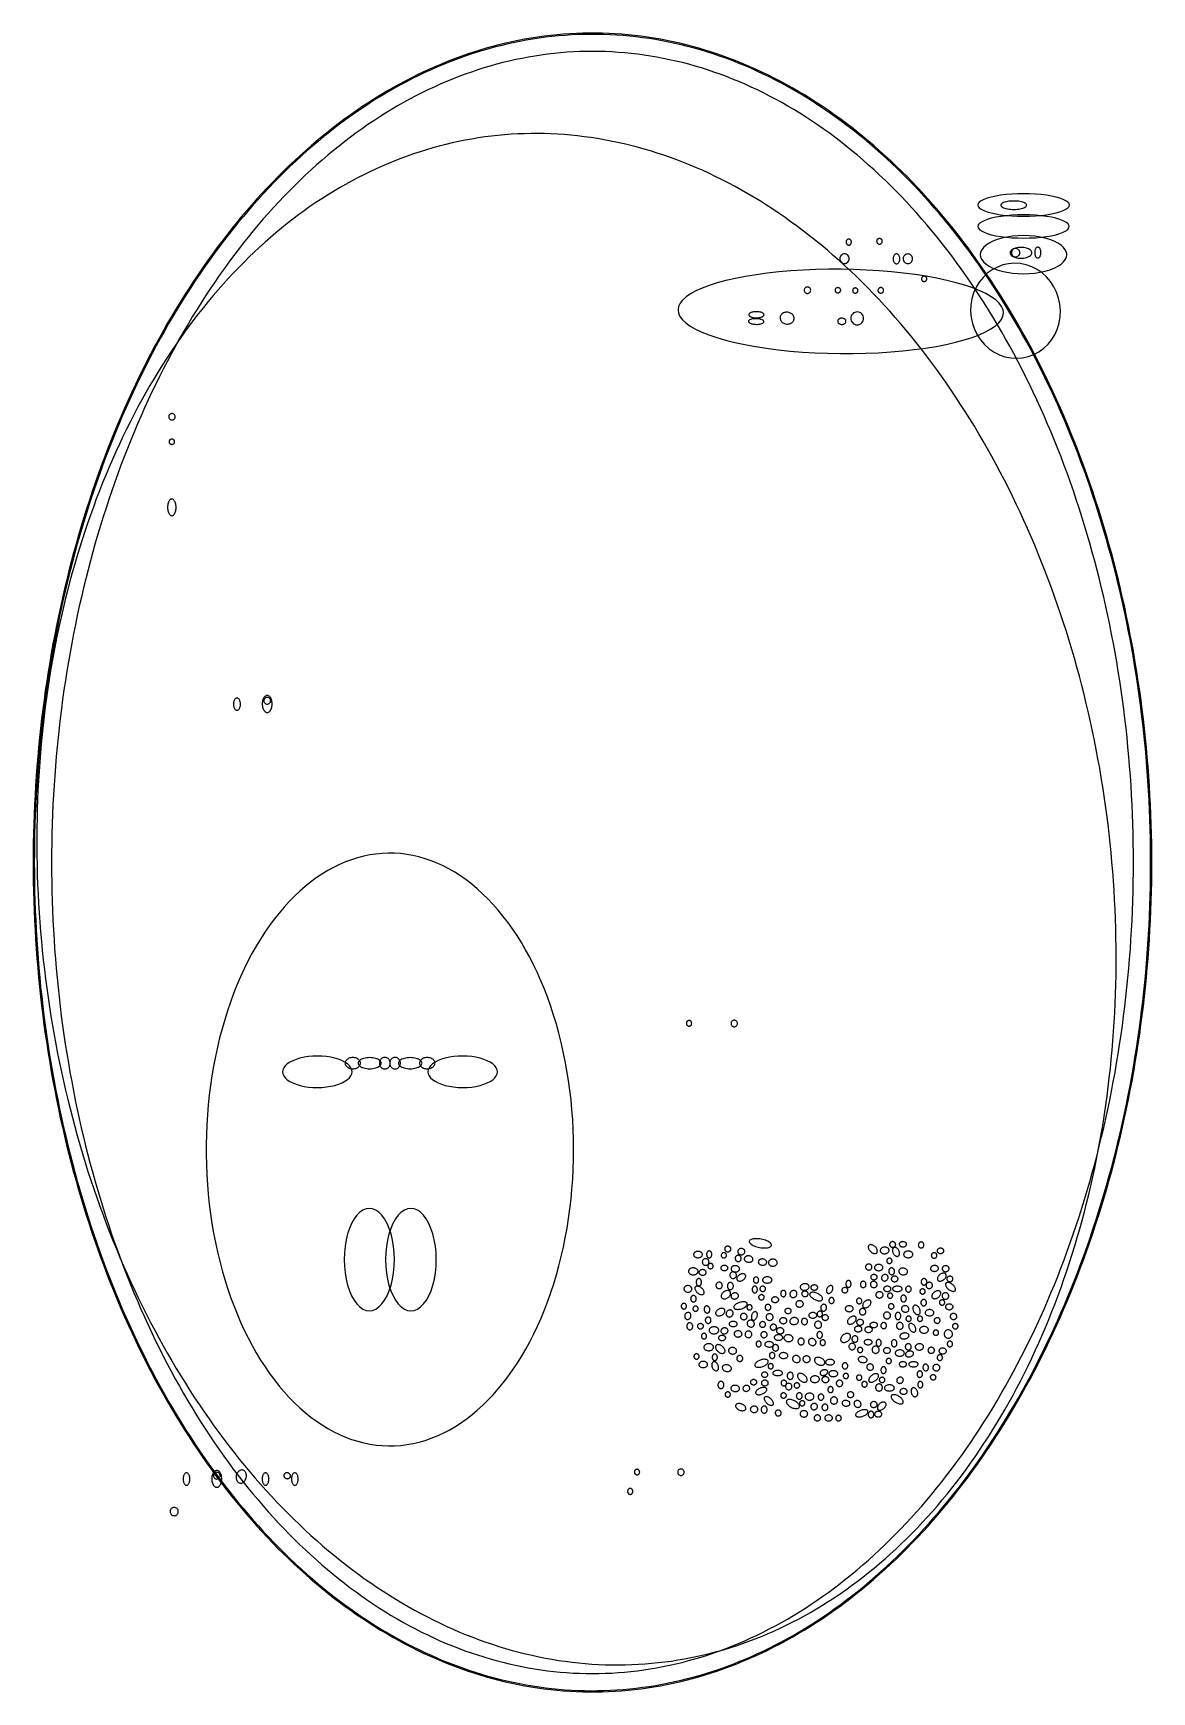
# Model space of a CAD drawing. Extents: x -1 to 217, y -22 to 302.
import ezdxf

# ---------------------------------------------------------------- set-up
doc = ezdxf.new("R2010")
doc.units = 0

msp = doc.modelspace()

# ---------------------------------------------------------------- linework, layer by layer
at = {"layer": 'CIRCLES'}
for p, q in [((189.82, 259.19), (189.74, 259.05)), ((189.92, 259.31), (189.82, 259.19)), ((190.04, 259.42), (189.92, 259.31)), ((190.18, 259.49), (190.04, 259.42)), ((190.34, 259.54), (190.18, 259.49)), ((190.5, 259.55), (190.34, 259.54)), ((190.66, 259.54), (190.5, 259.55)), ((190.82, 259.49), (190.66, 259.54)), ((190.96, 259.42), (190.82, 259.49)), ((191.08, 259.31), (190.96, 259.42)), ((191.18, 259.19), (191.08, 259.31)), ((191.26, 259.05), (191.18, 259.19)), ((156.16, 257.75), (156.15, 257.56)), ((156.15, 257.56), (156.16, 257.38)), ((156.22, 257.92), (156.16, 257.75)), ((156.16, 257.38), (156.22, 257.2)), ((156.3, 258.08), (156.22, 257.92)), ((156.22, 257.2), (156.3, 257.04)), ((156.42, 258.23), (156.3, 258.08)), ((156.3, 257.04), (156.42, 256.9)), ((156.56, 258.34), (156.42, 258.23)), ((156.42, 256.9), (156.56, 256.78)), ((156.73, 258.43), (156.56, 258.34)), ((156.56, 256.78), (156.73, 256.7)), ((156.9, 258.48), (156.73, 258.43)), ((156.73, 256.7), (156.9, 256.64)), ((157.08, 258.5), (156.9, 258.48)), ((156.9, 256.64), (157.08, 256.63)), ((157.27, 258.48), (157.08, 258.5)), ((157.08, 256.63), (157.27, 256.64)), ((157.44, 258.43), (157.27, 258.48)), ((157.27, 256.64), (157.44, 256.7)), ((157.61, 258.34), (157.44, 258.43)), ((157.44, 256.7), (157.61, 256.78)), ((157.75, 258.23), (157.61, 258.34)), ((157.61, 256.78), (157.75, 256.9)), ((157.86, 258.08), (157.75, 258.23)), ((157.75, 256.9), (157.86, 257.04)), ((157.95, 257.92), (157.86, 258.08)), ((157.86, 257.04), (157.95, 257.2)), ((158, 257.75), (157.95, 257.92)), ((157.95, 257.2), (158, 257.38)), ((158.02, 257.56), (158, 257.75)), ((158, 257.38), (158.02, 257.56)), ((168.55, 257.73), (168.53, 257.55)), ((168.53, 257.55), (168.55, 257.37)), ((168.6, 257.91), (168.55, 257.73)), ((168.55, 257.37), (168.6, 257.19)), ((168.69, 258.07), (168.6, 257.91)), ((168.6, 257.19), (168.69, 257.03)), ((168.8, 258.21), (168.69, 258.07)), ((168.69, 257.03), (168.8, 256.89)), ((168.95, 258.33), (168.8, 258.21)), ((168.8, 256.89), (168.95, 256.77)), ((169.11, 258.41), (168.95, 258.33)), ((168.95, 256.77), (169.11, 256.68)), ((169.28, 258.47), (169.11, 258.41)), ((169.11, 256.68), (169.28, 256.63)), ((169.47, 258.49), (169.28, 258.47)), ((169.28, 256.63), (169.47, 256.61)), ((169.65, 258.47), (169.47, 258.49)), ((169.47, 256.61), (169.65, 256.63)), ((169.83, 258.41), (169.65, 258.47)), ((169.65, 256.63), (169.83, 256.68)), ((169.99, 258.33), (169.83, 258.41)), ((169.83, 256.68), (169.99, 256.77)), ((170.13, 258.21), (169.99, 258.33)), ((169.99, 256.77), (170.13, 256.89)), ((170.25, 258.07), (170.13, 258.21)), ((170.13, 256.89), (170.25, 257.03)), ((170.33, 257.91), (170.25, 258.07)), ((170.25, 257.03), (170.33, 257.19)), ((170.39, 257.73), (170.33, 257.91)), ((170.33, 257.19), (170.39, 257.37)), ((170.4, 257.55), (170.39, 257.73)), ((170.39, 257.37), (170.4, 257.55)), ((189.69, 258.89), (189.68, 258.73)), ((189.68, 258.73), (189.69, 258.57)), ((189.74, 259.05), (189.69, 258.89)), ((189.69, 258.57), (189.74, 258.42)), ((189.74, 258.42), (189.82, 258.27)), ((189.82, 258.27), (189.92, 258.15)), ((189.92, 258.15), (190.04, 258.05)), ((190.04, 258.05), (190.18, 257.97)), ((190.18, 257.97), (190.34, 257.92)), ((190.34, 257.92), (190.5, 257.91)), ((190.5, 257.91), (190.66, 257.92)), ((190.66, 257.92), (190.82, 257.97)), ((190.82, 257.97), (190.96, 258.05)), ((190.96, 258.05), (191.08, 258.15)), ((191.08, 258.15), (191.18, 258.27)), ((191.18, 258.27), (191.26, 258.42)), ((191.31, 258.89), (191.26, 259.05)), ((191.26, 258.42), (191.31, 258.57)), ((191.32, 258.73), (191.31, 258.89)), ((191.31, 258.57), (191.32, 258.73)), ((149.24, 251.52), (149.22, 251.4)), ((149.22, 251.4), (149.24, 251.27)), ((149.27, 251.64), (149.24, 251.52)), ((149.24, 251.27), (149.27, 251.15)), ((149.33, 251.75), (149.27, 251.64)), ((149.27, 251.15), (149.33, 251.04)), ((149.41, 251.85), (149.33, 251.75)), ((149.33, 251.04), (149.41, 250.95)), ((149.51, 251.92), (149.41, 251.85)), ((149.41, 250.95), (149.51, 250.87)), ((149.62, 251.98), (149.51, 251.92)), ((149.51, 250.87), (149.62, 250.81)), ((149.74, 252.02), (149.62, 251.98)), ((149.62, 250.81), (149.74, 250.77)), ((149.86, 252.03), (149.74, 252.02)), ((149.74, 250.77), (149.86, 250.76)), ((149.98, 252.02), (149.86, 252.03)), ((149.86, 250.76), (149.98, 250.77)), ((150.1, 251.98), (149.98, 252.02)), ((149.98, 250.77), (150.1, 250.81)), ((150.21, 251.92), (150.1, 251.98)), ((150.1, 250.81), (150.21, 250.87)), ((150.31, 251.85), (150.21, 251.92)), ((150.21, 250.87), (150.31, 250.95)), ((150.39, 251.75), (150.31, 251.85)), ((150.31, 250.95), (150.39, 251.04)), ((150.45, 251.64), (150.39, 251.75)), ((150.39, 251.04), (150.45, 251.15)), ((150.48, 251.52), (150.45, 251.64)), ((150.45, 251.15), (150.48, 251.27)), ((150.5, 251.4), (150.48, 251.52)), ((150.48, 251.27), (150.5, 251.4)), ((158.42, 246.38), (158.34, 246.15)), ((158.53, 246.6), (158.42, 246.38)), ((158.69, 246.79), (158.53, 246.6)), ((158.88, 246.95), (158.69, 246.79)), ((159.09, 247.06), (158.88, 246.95)), ((159.33, 247.14), (159.09, 247.06)), ((159.58, 247.16), (159.33, 247.14)), ((159.82, 247.14), (159.58, 247.16)), ((160.06, 247.06), (159.82, 247.14)), ((160.27, 246.95), (160.06, 247.06)), ((160.46, 246.79), (160.27, 246.95)), ((160.62, 246.6), (160.46, 246.79)), ((160.74, 246.38), (160.62, 246.6)), ((160.81, 246.15), (160.74, 246.38)), ((158.34, 246.15), (158.32, 245.9)), ((158.32, 245.9), (158.34, 245.66)), ((158.34, 245.66), (158.42, 245.42)), ((158.42, 245.42), (158.53, 245.21)), ((158.53, 245.21), (158.69, 245.02)), ((158.69, 245.02), (158.88, 244.86)), ((158.88, 244.86), (159.09, 244.74)), ((159.09, 244.74), (159.33, 244.67)), ((159.33, 244.67), (159.58, 244.65)), ((159.58, 244.65), (159.82, 244.67)), ((159.82, 244.67), (160.06, 244.74)), ((160.06, 244.74), (160.27, 244.86)), ((160.27, 244.86), (160.46, 245.02)), ((160.46, 245.02), (160.62, 245.21)), ((160.62, 245.21), (160.74, 245.42)), ((160.74, 245.42), (160.81, 245.66)), ((160.83, 245.9), (160.81, 246.15)), ((160.81, 245.66), (160.83, 245.9)), ((25.16, 226.82), (25.15, 226.69)), ((25.19, 226.94), (25.16, 226.82)), ((25.25, 227.05), (25.19, 226.94)), ((25.33, 227.14), (25.25, 227.05)), ((25.43, 227.22), (25.33, 227.14)), ((25.54, 227.28), (25.43, 227.22)), ((25.66, 227.32), (25.54, 227.28)), ((25.78, 227.33), (25.66, 227.32)), ((25.9, 227.32), (25.78, 227.33)), ((26.02, 227.28), (25.9, 227.32)), ((26.13, 227.22), (26.02, 227.28)), ((26.23, 227.14), (26.13, 227.22)), ((26.31, 227.05), (26.23, 227.14)), ((26.37, 226.94), (26.31, 227.05)), ((26.4, 226.82), (26.37, 226.94)), ((26.42, 226.69), (26.4, 226.82)), ((25.15, 226.69), (25.16, 226.57)), ((25.16, 226.57), (25.19, 226.45)), ((25.19, 226.45), (25.25, 226.34)), ((25.25, 226.34), (25.33, 226.25)), ((25.33, 226.25), (25.43, 226.17)), ((25.43, 226.17), (25.54, 226.11)), ((25.54, 226.11), (25.66, 226.07)), ((25.66, 226.07), (25.78, 226.06)), ((25.78, 226.06), (25.9, 226.07)), ((25.9, 226.07), (26.02, 226.11)), ((26.02, 226.11), (26.13, 226.17)), ((26.13, 226.17), (26.23, 226.25)), ((26.23, 226.25), (26.31, 226.34)), ((26.31, 226.34), (26.37, 226.45)), ((26.37, 226.45), (26.4, 226.57)), ((26.4, 226.57), (26.42, 226.69)), ((43.92, 171.69), (43.84, 171.59)), ((44.02, 171.78), (43.92, 171.69)), ((44.13, 171.84), (44.02, 171.78)), ((44.26, 171.88), (44.13, 171.84)), ((44.39, 171.89), (44.26, 171.88)), ((44.52, 171.88), (44.39, 171.89)), ((44.64, 171.84), (44.52, 171.88)), ((44.75, 171.78), (44.64, 171.84)), ((44.85, 171.69), (44.75, 171.78)), ((44.94, 171.59), (44.85, 171.69)), ((43.74, 171.36), (43.73, 171.23)), ((43.73, 171.23), (43.74, 171.1)), ((43.78, 171.48), (43.74, 171.36)), ((43.74, 171.1), (43.78, 170.97)), ((43.84, 171.59), (43.78, 171.48)), ((43.78, 170.97), (43.84, 170.86)), ((43.84, 170.86), (43.92, 170.76)), ((43.92, 170.76), (44.02, 170.68)), ((44.02, 170.68), (44.13, 170.62)), ((44.13, 170.62), (44.26, 170.58)), ((44.26, 170.58), (44.39, 170.57)), ((44.39, 170.57), (44.52, 170.58)), ((44.52, 170.58), (44.64, 170.62)), ((44.64, 170.62), (44.75, 170.68)), ((44.75, 170.68), (44.85, 170.76)), ((44.85, 170.76), (44.94, 170.86)), ((45, 171.48), (44.94, 171.59)), ((44.94, 170.86), (45, 170.97)), ((45.03, 171.36), (45, 171.48)), ((45, 170.97), (45.03, 171.1)), ((45.05, 171.23), (45.03, 171.36)), ((45.03, 171.1), (45.05, 171.23)), ((134.95, 108.33), (134.94, 108.2)), ((134.94, 108.2), (134.95, 108.08)), ((134.99, 108.45), (134.95, 108.33)), ((134.95, 108.08), (134.99, 107.96)), ((135.04, 108.56), (134.99, 108.45)), ((134.99, 107.96), (135.04, 107.85)), ((135.12, 108.65), (135.04, 108.56)), ((135.04, 107.85), (135.12, 107.75)), ((135.22, 108.73), (135.12, 108.65)), ((135.12, 107.75), (135.22, 107.68)), ((135.33, 108.79), (135.22, 108.73)), ((135.22, 107.68), (135.33, 107.62)), ((135.45, 108.83), (135.33, 108.79)), ((135.33, 107.62), (135.45, 107.58)), ((135.57, 108.84), (135.45, 108.83)), ((135.45, 107.58), (135.57, 107.57)), ((135.7, 108.83), (135.57, 108.84)), ((135.57, 107.57), (135.7, 107.58)), ((135.82, 108.79), (135.7, 108.83)), ((135.7, 107.58), (135.82, 107.62)), ((135.93, 108.73), (135.82, 108.79)), ((135.82, 107.62), (135.93, 107.68)), ((136.02, 108.65), (135.93, 108.73)), ((135.93, 107.68), (136.02, 107.75)), ((136.1, 108.56), (136.02, 108.65)), ((136.02, 107.75), (136.1, 107.85)), ((136.16, 108.45), (136.1, 108.56)), ((136.1, 107.85), (136.16, 107.96)), ((136.2, 108.33), (136.16, 108.45)), ((136.16, 107.96), (136.2, 108.08)), ((136.21, 108.2), (136.2, 108.33)), ((136.2, 108.08), (136.21, 108.2)), ((129.34, 61.75), (129.33, 61.63)), ((129.33, 61.63), (129.34, 61.5)), ((129.38, 61.88), (129.34, 61.75)), ((129.44, 61.99), (129.38, 61.88)), ((129.52, 62.09), (129.44, 61.99)), ((129.62, 62.17), (129.52, 62.09)), ((129.73, 62.23), (129.62, 62.17)), ((129.86, 62.27), (129.73, 62.23)), ((129.98, 62.28), (129.86, 62.27)), ((130.11, 62.27), (129.98, 62.28)), ((130.23, 62.23), (130.11, 62.27)), ((130.35, 62.17), (130.23, 62.23)), ((130.45, 62.09), (130.35, 62.17)), ((130.53, 61.99), (130.45, 62.09)), ((130.59, 61.88), (130.53, 61.99)), ((130.63, 61.75), (130.59, 61.88)), ((130.64, 61.63), (130.63, 61.75)), ((130.63, 61.5), (130.64, 61.63)), ((129.34, 61.5), (129.38, 61.38)), ((129.38, 61.38), (129.44, 61.26)), ((129.44, 61.26), (129.52, 61.16)), ((129.52, 61.16), (129.62, 61.08)), ((129.62, 61.08), (129.73, 61.02)), ((129.73, 61.02), (129.86, 60.98)), ((129.86, 60.98), (129.98, 60.97)), ((129.98, 60.97), (130.11, 60.98)), ((130.11, 60.98), (130.23, 61.02)), ((130.23, 61.02), (130.35, 61.08)), ((130.35, 61.08), (130.45, 61.16)), ((130.45, 61.16), (130.53, 61.26)), ((130.53, 61.26), (130.59, 61.38)), ((130.59, 61.38), (130.63, 61.5)), ((134.71, 59.18), (134.7, 59.05)), ((134.7, 59.05), (134.71, 58.93)), ((134.75, 59.31), (134.71, 59.18)), ((134.71, 58.93), (134.75, 58.8)), ((134.81, 59.42), (134.75, 59.31)), ((134.75, 58.8), (134.81, 58.69)), ((134.89, 59.52), (134.81, 59.42)), ((134.81, 58.69), (134.89, 58.59)), ((134.99, 59.6), (134.89, 59.52)), ((134.89, 58.59), (134.99, 58.51)), ((135.1, 59.66), (134.99, 59.6)), ((134.99, 58.51), (135.1, 58.45)), ((135.22, 59.7), (135.1, 59.66)), ((135.1, 58.45), (135.22, 58.41)), ((135.35, 59.71), (135.22, 59.7)), ((135.22, 58.41), (135.35, 58.4)), ((135.48, 59.7), (135.35, 59.71)), ((135.35, 58.4), (135.48, 58.41)), ((135.6, 59.66), (135.48, 59.7)), ((135.48, 58.41), (135.6, 58.45)), ((135.71, 59.6), (135.6, 59.66)), ((135.6, 58.45), (135.71, 58.51)), ((135.81, 59.52), (135.71, 59.6)), ((135.71, 58.51), (135.81, 58.59)), ((135.89, 59.42), (135.81, 59.52)), ((135.81, 58.59), (135.89, 58.69)), ((135.95, 59.31), (135.89, 59.42)), ((135.89, 58.69), (135.95, 58.8)), ((135.99, 59.18), (135.95, 59.31)), ((135.95, 58.8), (135.99, 58.93)), ((136, 59.05), (135.99, 59.18)), ((135.99, 58.93), (136, 59.05)), ((137.69, 47.63), (137.68, 47.5)), ((137.68, 47.5), (137.69, 47.37)), ((137.73, 47.75), (137.69, 47.63)), ((137.69, 47.37), (137.73, 47.25)), ((137.79, 47.86), (137.73, 47.75)), ((137.73, 47.25), (137.79, 47.13)), ((137.87, 47.96), (137.79, 47.86)), ((137.79, 47.13), (137.87, 47.04)), ((137.97, 48.04), (137.87, 47.96)), ((137.87, 47.04), (137.97, 46.95)), ((138.08, 48.1), (137.97, 48.04)), ((137.97, 46.95), (138.08, 46.89)), ((138.21, 48.14), (138.08, 48.1)), ((138.08, 46.89), (138.21, 46.86)), ((138.33, 48.15), (138.21, 48.14)), ((138.21, 46.86), (138.33, 46.84)), ((138.46, 48.14), (138.33, 48.15)), ((138.33, 46.84), (138.46, 46.86)), ((138.59, 48.1), (138.46, 48.14)), ((138.46, 46.86), (138.59, 46.89)), ((138.7, 48.04), (138.59, 48.1)), ((138.59, 46.89), (138.7, 46.95)), ((138.8, 47.96), (138.7, 48.04)), ((138.7, 46.95), (138.8, 47.04)), ((138.88, 47.86), (138.8, 47.96)), ((138.8, 47.04), (138.88, 47.13)), ((138.94, 47.75), (138.88, 47.86)), ((138.88, 47.13), (138.94, 47.25)), ((138.98, 47.63), (138.94, 47.75)), ((138.94, 47.25), (138.98, 47.37)), ((138.99, 47.5), (138.98, 47.63)), ((138.98, 47.37), (138.99, 47.5)), ((158.01, 45.36), (157.97, 45.24)), ((158.07, 45.47), (158.01, 45.36)), ((158.15, 45.56), (158.07, 45.47)), ((158.24, 45.64), (158.15, 45.56)), ((158.35, 45.7), (158.24, 45.64)), ((158.47, 45.73), (158.35, 45.7)), ((158.59, 45.75), (158.47, 45.73)), ((158.71, 45.73), (158.59, 45.75)), ((158.83, 45.7), (158.71, 45.73)), ((158.94, 45.64), (158.83, 45.7)), ((159.04, 45.56), (158.94, 45.64)), ((159.12, 45.47), (159.04, 45.56)), ((159.17, 45.36), (159.12, 45.47)), ((159.21, 45.24), (159.17, 45.36)), ((176.56, 47.72), (176.54, 47.56)), ((176.54, 47.56), (176.56, 47.4)), ((176.6, 47.87), (176.56, 47.72)), ((176.56, 47.4), (176.6, 47.25)), ((176.68, 48.01), (176.6, 47.87)), ((176.6, 47.25), (176.68, 47.11)), ((176.78, 48.14), (176.68, 48.01)), ((176.68, 47.11), (176.78, 46.99)), ((176.9, 48.24), (176.78, 48.14)), ((176.78, 46.99), (176.9, 46.89)), ((177.04, 48.31), (176.9, 48.24)), ((176.9, 46.89), (177.04, 46.81)), ((177.2, 48.36), (177.04, 48.31)), ((177.04, 46.81), (177.2, 46.76)), ((177.36, 48.37), (177.2, 48.36)), ((177.2, 46.76), (177.36, 46.75)), ((177.51, 48.36), (177.36, 48.37)), ((177.36, 46.75), (177.51, 46.76)), ((177.67, 48.31), (177.51, 48.36)), ((177.51, 46.76), (177.67, 46.81)), ((177.81, 48.24), (177.67, 48.31)), ((177.67, 46.81), (177.81, 46.89)), ((177.93, 48.14), (177.81, 48.24)), ((177.81, 46.89), (177.93, 46.99)), ((178.03, 48.01), (177.93, 48.14)), ((177.93, 46.99), (178.03, 47.11)), ((178.11, 47.87), (178.03, 48.01)), ((178.03, 47.11), (178.11, 47.25)), ((178.15, 47.72), (178.11, 47.87)), ((178.11, 47.25), (178.15, 47.4)), ((178.17, 47.56), (178.15, 47.72)), ((178.15, 47.4), (178.17, 47.56)), ((157.97, 45.24), (157.96, 45.12)), ((157.96, 45.12), (157.97, 44.99)), ((157.97, 44.99), (158.01, 44.88)), ((158.01, 44.88), (158.07, 44.77)), ((158.07, 44.77), (158.15, 44.67)), ((158.15, 44.67), (158.24, 44.59)), ((158.24, 44.59), (158.35, 44.53)), ((158.35, 44.53), (158.47, 44.5)), ((158.47, 44.5), (158.59, 44.49)), ((158.59, 44.49), (158.71, 44.5)), ((158.71, 44.5), (158.83, 44.53)), ((158.83, 44.53), (158.94, 44.59)), ((158.94, 44.59), (159.04, 44.67)), ((159.04, 44.67), (159.12, 44.77)), ((159.12, 44.77), (159.17, 44.88)), ((159.17, 44.88), (159.21, 44.99)), ((159.22, 45.12), (159.21, 45.24)), ((159.21, 44.99), (159.22, 45.12)), ((145.59, 37.43), (145.58, 37.31)), ((145.58, 37.31), (145.59, 37.18)), ((145.63, 37.55), (145.59, 37.43)), ((145.59, 37.18), (145.63, 37.07)), ((145.68, 37.66), (145.63, 37.55)), ((145.63, 37.07), (145.68, 36.96)), ((145.76, 37.75), (145.68, 37.66)), ((145.68, 36.96), (145.76, 36.86)), ((145.86, 37.83), (145.76, 37.75)), ((145.76, 36.86), (145.86, 36.78)), ((145.97, 37.89), (145.86, 37.83)), ((145.86, 36.78), (145.97, 36.72)), ((146.09, 37.92), (145.97, 37.89)), ((145.97, 36.72), (146.09, 36.69)), ((146.21, 37.94), (146.09, 37.92)), ((146.09, 36.69), (146.21, 36.68)), ((146.33, 37.92), (146.21, 37.94)), ((146.21, 36.68), (146.33, 36.69)), ((146.45, 37.89), (146.33, 37.92)), ((146.33, 36.69), (146.45, 36.72)), ((146.56, 37.83), (146.45, 37.89)), ((146.45, 36.72), (146.56, 36.78)), ((146.65, 37.75), (146.56, 37.83)), ((146.56, 36.78), (146.65, 36.86)), ((146.73, 37.66), (146.65, 37.75)), ((146.65, 36.86), (146.73, 36.96)), ((146.79, 37.55), (146.73, 37.66)), ((146.73, 36.96), (146.79, 37.07)), ((146.83, 37.43), (146.79, 37.55)), ((146.79, 37.07), (146.83, 37.18)), ((146.84, 37.31), (146.83, 37.43)), ((146.83, 37.18), (146.84, 37.31)), ((33.9, 20.03), (33.89, 19.9)), ((33.89, 19.9), (33.9, 19.77)), ((33.94, 20.15), (33.9, 20.03)), ((33.9, 19.77), (33.94, 19.65)), ((34, 20.27), (33.94, 20.15)), ((33.94, 19.65), (34, 19.54)), ((34.08, 20.37), (34, 20.27)), ((34, 19.54), (34.08, 19.44)), ((34.18, 20.45), (34.08, 20.37)), ((34.08, 19.44), (34.18, 19.36)), ((34.29, 20.51), (34.18, 20.45)), ((34.42, 20.55), (34.29, 20.51)), ((34.54, 20.56), (34.42, 20.55)), ((34.67, 20.55), (34.54, 20.56)), ((34.8, 20.51), (34.67, 20.55)), ((34.91, 20.45), (34.8, 20.51)), ((35.01, 20.37), (34.91, 20.45)), ((34.91, 19.36), (35.01, 19.44)), ((35.09, 20.27), (35.01, 20.37)), ((35.01, 19.44), (35.09, 19.54)), ((35.15, 20.15), (35.09, 20.27)), ((35.09, 19.54), (35.15, 19.65)), ((35.19, 20.03), (35.15, 20.15)), ((35.15, 19.65), (35.19, 19.77)), ((35.2, 19.9), (35.19, 20.03)), ((35.19, 19.77), (35.2, 19.9)), ((124.54, 20.7), (124.52, 20.57)), ((124.52, 20.57), (124.54, 20.45)), ((124.57, 20.82), (124.54, 20.7)), ((124.54, 20.45), (124.57, 20.33)), ((124.63, 20.93), (124.57, 20.82)), ((124.57, 20.33), (124.63, 20.22)), ((124.71, 21.02), (124.63, 20.93)), ((124.63, 20.22), (124.71, 20.12)), ((124.81, 21.1), (124.71, 21.02)), ((124.71, 20.12), (124.81, 20.05)), ((124.92, 21.16), (124.81, 21.1)), ((124.81, 20.05), (124.92, 19.99)), ((125.03, 21.2), (124.92, 21.16)), ((124.92, 19.99), (125.03, 19.95)), ((125.16, 21.21), (125.03, 21.2)), ((125.03, 19.95), (125.16, 19.94)), ((125.28, 21.2), (125.16, 21.21)), ((125.16, 19.94), (125.28, 19.95)), ((125.4, 21.16), (125.28, 21.2)), ((125.28, 19.95), (125.4, 19.99)), ((125.51, 21.1), (125.4, 21.16)), ((125.4, 19.99), (125.51, 20.05)), ((125.61, 21.02), (125.51, 21.1)), ((125.51, 20.05), (125.61, 20.12)), ((125.69, 20.93), (125.61, 21.02)), ((125.61, 20.12), (125.69, 20.22)), ((125.75, 20.82), (125.69, 20.93)), ((125.69, 20.22), (125.75, 20.33)), ((125.78, 20.7), (125.75, 20.82)), ((125.75, 20.33), (125.78, 20.45)), ((125.79, 20.57), (125.78, 20.7)), ((125.78, 20.45), (125.79, 20.57)), ((34.18, 19.36), (34.29, 19.3)), ((34.29, 19.3), (34.42, 19.26)), ((34.42, 19.26), (34.54, 19.25)), ((34.54, 19.25), (34.67, 19.26)), ((34.67, 19.26), (34.8, 19.3)), ((34.8, 19.3), (34.91, 19.36)), ((25.43, 13.05), (25.41, 12.89)), ((25.47, 13.2), (25.43, 13.05)), ((25.55, 13.34), (25.47, 13.2)), ((25.65, 13.46), (25.55, 13.34)), ((25.77, 13.56), (25.65, 13.46)), ((25.91, 13.63), (25.77, 13.56)), ((26.06, 13.68), (25.91, 13.63)), ((26.21, 13.7), (26.06, 13.68)), ((26.37, 13.68), (26.21, 13.7)), ((26.52, 13.63), (26.37, 13.68)), ((26.66, 13.56), (26.52, 13.63)), ((26.78, 13.46), (26.66, 13.56)), ((26.88, 13.34), (26.78, 13.46)), ((26.96, 13.2), (26.88, 13.34)), ((27, 13.05), (26.96, 13.2)), ((27.02, 12.89), (27, 13.05)), ((25.41, 12.89), (25.43, 12.73)), ((25.43, 12.73), (25.47, 12.58)), ((25.47, 12.58), (25.55, 12.44)), ((25.55, 12.44), (25.65, 12.32)), ((25.65, 12.32), (25.77, 12.22)), ((25.77, 12.22), (25.91, 12.15)), ((25.91, 12.15), (26.06, 12.1)), ((26.06, 12.1), (26.21, 12.09)), ((26.21, 12.09), (26.37, 12.1)), ((26.37, 12.1), (26.52, 12.15)), ((26.52, 12.15), (26.66, 12.22)), ((26.66, 12.22), (26.78, 12.32)), ((26.78, 12.32), (26.88, 12.44)), ((26.88, 12.44), (26.96, 12.58)), ((26.96, 12.58), (27, 12.73)), ((27, 12.73), (27.02, 12.89))]:
    msp.add_line(p, q, dxfattribs=at)
at = {"layer": 'ELLIPSES'}
for p, q in [((100.94, 301.27), (99.68, 301.14)), ((102.21, 301.38), (100.94, 301.27)), ((103.47, 301.46), (102.21, 301.38)), ((103.78, 301.25), (102.51, 301.17)), ((104.74, 301.53), (103.47, 301.46)), ((105.04, 301.31), (103.78, 301.25)), ((106, 301.57), (104.74, 301.53)), ((106.31, 301.35), (105.04, 301.31)), ((107.27, 301.59), (106, 301.57)), ((107.57, 301.36), (106.31, 301.35)), ((108.54, 301.59), (107.27, 301.59)), ((108.84, 301.36), (107.57, 301.36)), ((109.8, 301.57), (108.54, 301.59)), ((110.1, 301.33), (108.84, 301.36)), ((111.07, 301.53), (109.8, 301.57)), ((111.37, 301.28), (110.1, 301.33)), ((112.33, 301.46), (111.07, 301.53)), ((112.63, 301.21), (111.37, 301.28)), ((113.6, 301.38), (112.33, 301.46)), ((114.86, 301.27), (113.6, 301.38)), ((116.12, 301.14), (114.86, 301.27)), ((85.9, 298.28), (84.66, 297.89)), ((86.2, 298.13), (84.96, 297.74)), ((87.14, 298.64), (85.9, 298.28)), ((87.44, 298.49), (86.2, 298.13)), ((88.38, 298.99), (87.14, 298.64)), ((88.69, 298.83), (87.44, 298.49)), ((89.63, 299.32), (88.38, 298.99)), ((89.93, 299.15), (88.69, 298.83)), ((90.88, 299.62), (89.63, 299.32)), ((91.18, 299.45), (89.93, 299.15)), ((92.13, 299.9), (90.88, 299.62)), ((92.43, 299.73), (91.18, 299.45)), ((93.39, 300.16), (92.13, 299.9)), ((93.69, 299.98), (92.43, 299.73)), ((94.64, 300.4), (93.39, 300.16)), ((94.94, 300.22), (93.69, 299.98)), ((95.9, 300.62), (94.64, 300.4)), ((96.2, 300.43), (94.94, 300.22)), ((97.16, 300.81), (95.9, 300.62)), ((97.46, 300.62), (96.2, 300.43)), ((98.42, 300.99), (97.16, 300.81)), ((98.72, 300.79), (97.46, 300.62)), ((99.68, 301.14), (98.42, 300.99)), ((99.98, 300.94), (98.72, 300.79)), ((101.25, 301.06), (99.98, 300.94)), ((102.51, 301.17), (101.25, 301.06)), ((105.4, 297.99), (104.15, 297.93)), ((106.66, 298.02), (105.4, 297.99)), ((107.92, 298.04), (106.66, 298.02)), ((109.17, 298.02), (107.92, 298.04)), ((110.43, 297.99), (109.17, 298.02)), ((111.69, 297.93), (110.43, 297.99)), ((113.9, 301.12), (112.63, 301.21)), ((115.16, 301), (113.9, 301.12)), ((116.42, 300.87), (115.16, 301)), ((117.39, 300.98), (116.12, 301.14)), ((117.68, 300.71), (116.42, 300.87)), ((118.65, 300.81), (117.39, 300.98)), ((118.94, 300.53), (117.68, 300.71)), ((119.91, 300.61), (118.65, 300.81)), ((120.2, 300.33), (118.94, 300.53)), ((121.16, 300.4), (119.91, 300.61)), ((121.46, 300.1), (120.2, 300.33)), ((122.42, 300.16), (121.16, 300.4)), ((122.71, 299.86), (121.46, 300.1)), ((123.67, 299.9), (122.42, 300.16)), ((123.97, 299.59), (122.71, 299.86)), ((124.92, 299.62), (123.67, 299.9)), ((125.22, 299.3), (123.97, 299.59)), ((126.17, 299.31), (124.92, 299.62)), ((126.47, 299), (125.22, 299.3)), ((127.42, 298.99), (126.17, 299.31)), ((127.71, 298.66), (126.47, 299)), ((128.66, 298.64), (127.42, 298.99)), ((128.96, 298.31), (127.71, 298.66)), ((129.91, 298.27), (128.66, 298.64)), ((130.2, 297.94), (128.96, 298.31)), ((131.14, 297.88), (129.91, 298.27)), ((77.3, 295.11), (76.09, 294.57)), ((77.6, 294.99), (76.38, 294.46)), ((78.52, 295.63), (77.3, 295.11)), ((78.82, 295.5), (77.6, 294.99)), ((79.74, 296.12), (78.52, 295.63)), ((80.04, 295.99), (78.82, 295.5)), ((80.96, 296.59), (79.74, 296.12)), ((81.26, 296.46), (80.04, 295.99)), ((82.19, 297.05), (80.96, 296.59)), ((82.49, 296.91), (81.26, 296.46)), ((83.42, 297.48), (82.19, 297.05)), ((83.72, 297.34), (82.49, 296.91)), ((84.66, 297.89), (83.42, 297.48)), ((84.96, 297.74), (83.72, 297.34)), ((86.7, 294.81), (85.47, 294.42)), ((87.93, 295.18), (86.7, 294.81)), ((89.16, 295.52), (87.93, 295.18)), ((90.4, 295.84), (89.16, 295.52)), ((91.64, 296.15), (90.4, 295.84)), ((92.89, 296.43), (91.64, 296.15)), ((94.13, 296.68), (92.89, 296.43)), ((95.38, 296.92), (94.13, 296.68)), ((96.63, 297.13), (95.38, 296.92)), ((97.88, 297.32), (96.63, 297.13)), ((99.13, 297.49), (97.88, 297.32)), ((100.38, 297.63), (99.13, 297.49)), ((101.64, 297.76), (100.38, 297.63)), ((102.89, 297.86), (101.64, 297.76)), ((104.15, 297.93), (102.89, 297.86)), ((112.94, 297.85), (111.69, 297.93)), ((114.2, 297.75), (112.94, 297.85)), ((115.45, 297.63), (114.2, 297.75)), ((116.71, 297.48), (115.45, 297.63)), ((117.96, 297.32), (116.71, 297.48)), ((119.21, 297.13), (117.96, 297.32)), ((120.46, 296.91), (119.21, 297.13)), ((121.7, 296.68), (120.46, 296.91)), ((122.95, 296.42), (121.7, 296.68)), ((124.19, 296.14), (122.95, 296.42)), ((125.43, 295.84), (124.19, 296.14)), ((126.67, 295.52), (125.43, 295.84)), ((127.91, 295.17), (126.67, 295.52)), ((129.14, 294.8), (127.91, 295.17)), ((130.37, 294.41), (129.14, 294.8)), ((131.43, 297.54), (130.2, 297.94)), ((132.38, 297.47), (131.14, 297.88)), ((132.67, 297.13), (131.43, 297.54)), ((133.61, 297.04), (132.38, 297.47)), ((133.9, 296.69), (132.67, 297.13)), ((134.84, 296.59), (133.61, 297.04)), ((135.13, 296.23), (133.9, 296.69)), ((136.07, 296.12), (134.84, 296.59)), ((136.35, 295.75), (135.13, 296.23)), ((137.29, 295.62), (136.07, 296.12)), ((137.57, 295.25), (136.35, 295.75)), ((138.5, 295.11), (137.29, 295.62)), ((138.79, 294.73), (137.57, 295.25)), ((139.72, 294.57), (138.5, 295.11)), ((70.09, 291.58), (68.9, 290.92)), ((71.28, 292.22), (70.09, 291.58)), ((71.57, 292.12), (70.38, 291.48)), ((72.47, 292.84), (71.28, 292.22)), ((72.77, 292.74), (71.57, 292.12)), ((73.67, 293.44), (72.47, 292.84)), ((73.97, 293.33), (72.77, 292.74)), ((74.88, 294.02), (73.67, 293.44)), ((75.17, 293.9), (73.97, 293.33)), ((76.09, 294.57), (74.88, 294.02)), ((76.38, 294.46), (75.17, 293.9)), ((78.16, 291.62), (76.96, 291.08)), ((79.37, 292.14), (78.16, 291.62)), ((80.58, 292.64), (79.37, 292.14)), ((81.8, 293.12), (80.58, 292.64)), ((83.02, 293.57), (81.8, 293.12)), ((84.24, 294.01), (83.02, 293.57)), ((85.47, 294.42), (84.24, 294.01)), ((131.6, 294), (130.37, 294.41)), ((132.82, 293.57), (131.6, 294)), ((134.04, 293.11), (132.82, 293.57)), ((135.25, 292.63), (134.04, 293.11)), ((136.47, 292.14), (135.25, 292.63)), ((137.67, 291.61), (136.47, 292.14)), ((138.88, 291.07), (137.67, 291.61)), ((140, 294.18), (138.79, 294.73)), ((140.93, 294.01), (139.72, 294.57)), ((141.2, 293.62), (140, 294.18)), ((142.13, 293.43), (140.93, 294.01)), ((142.41, 293.04), (141.2, 293.62)), ((143.33, 292.84), (142.13, 293.43)), ((143.61, 292.43), (142.41, 293.04)), ((144.53, 292.22), (143.33, 292.84)), ((144.8, 291.8), (143.61, 292.43)), ((145.72, 291.58), (144.53, 292.22)), ((145.99, 291.16), (144.8, 291.8)), ((146.9, 290.92), (145.72, 291.58)), ((65.38, 288.82), (64.22, 288.08)), ((65.67, 288.74), (64.51, 288)), ((66.55, 289.54), (65.38, 288.82)), ((66.84, 289.45), (65.67, 288.74)), ((67.72, 290.24), (66.55, 289.54)), ((68.02, 290.15), (66.84, 289.45)), ((68.9, 290.92), (67.72, 290.24)), ((69.2, 290.83), (68.02, 290.15)), ((70.38, 291.48), (69.2, 290.83)), ((72.19, 288.7), (71.01, 288.05)), ((73.37, 289.33), (72.19, 288.7)), ((74.56, 289.94), (73.37, 289.33)), ((75.76, 290.52), (74.56, 289.94)), ((76.96, 291.08), (75.76, 290.52)), ((140.08, 290.51), (138.88, 291.07)), ((141.27, 289.92), (140.08, 290.51)), ((142.46, 289.32), (141.27, 289.92)), ((143.65, 288.69), (142.46, 289.32)), ((144.83, 288.04), (143.65, 288.69)), ((147.17, 290.49), (145.99, 291.16)), ((148.08, 290.23), (146.9, 290.92)), ((148.35, 289.8), (147.17, 290.49)), ((149.26, 289.53), (148.08, 290.23)), ((149.52, 289.1), (148.35, 289.8)), ((150.42, 288.81), (149.26, 289.53)), ((150.69, 288.37), (149.52, 289.1)), ((151.59, 288.07), (150.42, 288.81)), ((151.85, 287.62), (150.69, 288.37)), ((60.76, 285.74), (59.62, 284.92)), ((61.05, 285.67), (59.91, 284.85)), ((61.91, 286.54), (60.76, 285.74)), ((62.2, 286.46), (61.05, 285.67)), ((63.06, 287.32), (61.91, 286.54)), ((63.35, 287.24), (62.2, 286.46)), ((64.22, 288.08), (63.06, 287.32)), ((64.51, 288), (63.35, 287.24)), ((66.34, 285.25), (65.19, 284.5)), ((67.5, 285.99), (66.34, 285.25)), ((68.66, 286.7), (67.5, 285.99)), ((69.83, 287.39), (68.66, 286.7)), ((71.01, 288.05), (69.83, 287.39)), ((146, 287.37), (144.83, 288.04)), ((147.17, 286.68), (146, 287.37)), ((148.34, 285.97), (147.17, 286.68)), ((149.49, 285.24), (148.34, 285.97)), ((150.65, 284.49), (149.49, 285.24)), ((152.74, 287.31), (151.59, 288.07)), ((153, 286.85), (151.85, 287.62)), ((153.9, 286.53), (152.74, 287.31)), ((154.15, 286.07), (153, 286.85)), ((155.04, 285.73), (153.9, 286.53)), ((155.3, 285.26), (154.15, 286.07)), ((156.18, 284.91), (155.04, 285.73)), ((156.43, 284.43), (155.3, 285.26)), ((56.25, 282.34), (55.13, 281.44)), ((56.53, 282.28), (55.42, 281.39)), ((57.36, 283.22), (56.25, 282.34)), ((57.65, 283.16), (56.53, 282.28)), ((58.49, 284.08), (57.36, 283.22)), ((58.78, 284.01), (57.65, 283.16)), ((59.62, 284.92), (58.49, 284.08)), ((59.91, 284.85), (58.78, 284.01)), ((61.76, 282.12), (60.64, 281.29)), ((62.9, 282.94), (61.76, 282.12)), ((64.04, 283.73), (62.9, 282.94)), ((65.19, 284.5), (64.04, 283.73)), ((92.01, 281.84), (90.71, 281.74)), ((93.3, 281.91), (92.01, 281.84)), ((94.59, 281.96), (93.3, 281.91)), ((95.89, 281.99), (94.59, 281.96)), ((97.18, 281.99), (95.89, 281.99)), ((98.48, 281.97), (97.18, 281.99)), ((99.78, 281.93), (98.48, 281.97)), ((101.08, 281.87), (99.78, 281.93)), ((102.38, 281.78), (101.08, 281.87)), ((151.79, 283.72), (150.65, 284.49)), ((152.93, 282.92), (151.79, 283.72)), ((154.07, 282.11), (152.93, 282.92)), ((155.19, 281.27), (154.07, 282.11)), ((157.31, 284.07), (156.18, 284.91)), ((157.56, 283.59), (156.43, 284.43)), ((158.44, 283.21), (157.31, 284.07)), ((158.69, 282.72), (157.56, 283.59)), ((159.56, 282.33), (158.44, 283.21)), ((159.8, 281.83), (158.69, 282.72)), ((160.67, 281.43), (159.56, 282.33)), ((160.91, 280.93), (159.8, 281.83)), ((51.84, 278.64), (50.76, 277.66)), ((52.12, 278.59), (51.04, 277.62)), ((52.93, 279.59), (51.84, 278.64)), ((53.21, 279.54), (52.12, 278.59)), ((54.03, 280.53), (52.93, 279.59)), ((54.31, 280.47), (53.21, 279.54)), ((55.13, 281.44), (54.03, 280.53)), ((55.42, 281.39), (54.31, 280.47)), ((57.3, 278.67), (56.2, 277.76)), ((58.4, 279.56), (57.3, 278.67)), ((59.52, 280.44), (58.4, 279.56)), ((60.64, 281.29), (59.52, 280.44)), ((75.45, 278.83), (74.21, 278.44)), ((76.71, 279.2), (75.45, 278.83)), ((77.96, 279.54), (76.71, 279.2)), ((79.22, 279.86), (77.96, 279.54)), ((80.49, 280.16), (79.22, 279.86)), ((81.75, 280.44), (80.49, 280.16)), ((83.03, 280.69), (81.75, 280.44)), ((84.3, 280.92), (83.03, 280.69)), ((85.58, 281.13), (84.3, 280.92)), ((86.86, 281.32), (85.58, 281.13)), ((88.14, 281.48), (86.86, 281.32)), ((89.43, 281.62), (88.14, 281.48)), ((90.71, 281.74), (89.43, 281.62)), ((103.68, 281.67), (102.38, 281.78)), ((104.98, 281.54), (103.68, 281.67)), ((106.28, 281.38), (104.98, 281.54)), ((107.58, 281.2), (106.28, 281.38)), ((108.88, 281), (107.58, 281.2)), ((110.18, 280.78), (108.88, 281)), ((111.48, 280.53), (110.18, 280.78)), ((112.78, 280.27), (111.48, 280.53)), ((114.08, 279.97), (112.78, 280.27)), ((115.37, 279.66), (114.08, 279.97)), ((116.66, 279.33), (115.37, 279.66)), ((117.96, 278.97), (116.66, 279.33)), ((119.24, 278.59), (117.96, 278.97)), ((120.53, 278.18), (119.24, 278.59)), ((156.31, 280.42), (155.19, 281.27)), ((157.43, 279.55), (156.31, 280.42)), ((158.53, 278.65), (157.43, 279.55)), ((159.63, 277.74), (158.53, 278.65)), ((161.77, 280.52), (160.67, 281.43)), ((162.01, 280.01), (160.91, 280.93)), ((162.87, 279.58), (161.77, 280.52)), ((163.11, 279.06), (162.01, 280.01)), ((163.96, 278.63), (162.87, 279.58)), ((164.2, 278.1), (163.11, 279.06)), ((165.04, 277.65), (163.96, 278.63)), ((48.61, 275.66), (47.56, 274.63)), ((48.89, 275.62), (47.83, 274.59)), ((49.68, 276.67), (48.61, 275.66)), ((49.96, 276.63), (48.89, 275.62)), ((50.76, 277.66), (49.68, 276.67)), ((51.04, 277.62), (49.96, 276.63)), ((54.02, 275.87), (52.94, 274.9)), ((55.1, 276.82), (54.02, 275.87)), ((56.2, 277.76), (55.1, 276.82)), ((66.83, 275.65), (65.62, 275.1)), ((68.04, 276.17), (66.83, 275.65)), ((69.27, 276.67), (68.04, 276.17)), ((70.49, 277.14), (69.27, 276.67)), ((71.73, 277.6), (70.49, 277.14)), ((72.96, 278.03), (71.73, 277.6)), ((74.21, 278.44), (72.96, 278.03)), ((121.82, 277.76), (120.53, 278.18)), ((123.1, 277.31), (121.82, 277.76)), ((124.38, 276.84), (123.1, 277.31)), ((125.66, 276.35), (124.38, 276.84)), ((126.93, 275.84), (125.66, 276.35)), ((128.2, 275.3), (126.93, 275.84)), ((160.73, 276.81), (159.63, 277.74)), ((161.81, 275.85), (160.73, 276.81)), ((162.89, 274.88), (161.81, 275.85)), ((165.28, 277.12), (164.2, 278.1)), ((166.12, 276.66), (165.04, 277.65)), ((166.35, 276.13), (165.28, 277.12)), ((167.19, 275.65), (166.12, 276.66)), ((167.41, 275.11), (166.35, 276.13)), ((168.24, 274.62), (167.19, 275.65)), ((45.46, 272.52), (44.43, 271.44)), ((45.74, 272.49), (44.7, 271.41)), ((46.5, 273.59), (45.46, 272.52)), ((46.78, 273.55), (45.74, 272.49)), ((47.56, 274.63), (46.5, 273.59)), ((47.83, 274.59), (46.78, 273.55)), ((50.81, 272.9), (49.76, 271.87)), ((51.87, 273.91), (50.81, 272.9)), ((52.94, 274.9), (51.87, 273.91)), ((60.84, 272.72), (59.66, 272.07)), ((62.02, 273.35), (60.84, 272.72)), ((63.21, 273.95), (62.02, 273.35)), ((64.41, 274.54), (63.21, 273.95)), ((65.62, 275.1), (64.41, 274.54)), ((129.47, 274.75), (128.2, 275.3)), ((130.73, 274.17), (129.47, 274.75)), ((131.99, 273.57), (130.73, 274.17)), ((133.24, 272.95), (131.99, 273.57)), ((134.49, 272.31), (133.24, 272.95)), ((135.74, 271.64), (134.49, 272.31)), ((163.96, 273.89), (162.89, 274.88)), ((165.02, 272.88), (163.96, 273.89)), ((166.07, 271.85), (165.02, 272.88)), ((168.47, 274.07), (167.41, 275.11)), ((169.3, 273.58), (168.24, 274.62)), ((169.52, 273.02), (168.47, 274.07)), ((170.34, 272.51), (169.3, 273.58)), ((170.56, 271.95), (169.52, 273.02)), ((171.37, 271.43), (170.34, 272.51)), ((42.38, 269.22), (41.37, 268.09)), ((42.66, 269.19), (41.65, 268.06)), ((43.4, 270.34), (42.38, 269.22)), ((43.68, 270.31), (42.66, 269.19)), ((44.43, 271.44), (43.4, 270.34)), ((44.7, 271.41), (43.68, 270.31)), ((47.67, 269.76), (46.65, 268.68)), ((48.71, 270.83), (47.67, 269.76)), ((49.76, 271.87), (48.71, 270.83)), ((55.01, 269.25), (53.87, 268.5)), ((56.16, 269.99), (55.01, 269.25)), ((57.32, 270.7), (56.16, 269.99)), ((58.49, 271.39), (57.32, 270.7)), ((59.66, 272.07), (58.49, 271.39)), ((136.98, 270.96), (135.74, 271.64)), ((138.21, 270.25), (136.98, 270.96)), ((139.44, 269.52), (138.21, 270.25)), ((140.67, 268.77), (139.44, 269.52)), ((167.11, 270.81), (166.07, 271.85)), ((168.15, 269.74), (167.11, 270.81)), ((169.18, 268.66), (168.15, 269.74)), ((171.59, 270.86), (170.56, 271.95)), ((172.4, 270.33), (171.37, 271.43)), ((172.61, 269.75), (171.59, 270.86)), ((173.42, 269.21), (172.4, 270.33)), ((173.62, 268.63), (172.61, 269.75)), ((174.42, 268.08), (173.42, 269.21)), ((183.78, 268.87), (183.41, 268.6)), ((184.3, 269.13), (183.78, 268.87)), ((184.95, 269.37), (184.3, 269.13)), ((185.73, 269.58), (184.95, 269.37)), ((186.61, 269.77), (185.73, 269.58)), ((187.58, 269.93), (186.61, 269.77)), ((188.63, 270.06), (187.58, 269.93)), ((189.74, 270.15), (188.63, 270.06)), ((190.89, 270.2), (189.74, 270.15)), ((192.06, 270.22), (190.89, 270.2)), ((193.22, 270.2), (192.06, 270.22)), ((194.37, 270.15), (193.22, 270.2)), ((195.48, 270.06), (194.37, 270.15)), ((196.53, 269.93), (195.48, 270.06)), ((197.51, 269.77), (196.53, 269.93)), ((198.39, 269.58), (197.51, 269.77)), ((199.16, 269.37), (198.39, 269.58)), ((199.81, 269.13), (199.16, 269.37)), ((200.33, 268.87), (199.81, 269.13)), ((200.7, 268.6), (200.33, 268.87)), ((39.38, 265.77), (38.4, 264.58)), ((39.66, 265.74), (38.67, 264.56)), ((40.38, 266.94), (39.38, 265.77)), ((40.65, 266.91), (39.66, 265.74)), ((41.37, 268.09), (40.38, 266.94)), ((41.65, 268.06), (40.65, 266.91)), ((44.62, 266.45), (43.61, 265.32)), ((45.63, 267.57), (44.62, 266.45)), ((46.65, 268.68), (45.63, 267.57)), ((50.49, 266.1), (49.38, 265.27)), ((51.61, 266.92), (50.49, 266.1)), ((52.73, 267.72), (51.61, 266.92)), ((53.87, 268.5), (52.73, 267.72)), ((141.89, 268), (140.67, 268.77)), ((143.11, 267.21), (141.89, 268)), ((144.31, 266.4), (143.11, 267.21)), ((145.52, 265.57), (144.31, 266.4)), ((170.2, 267.55), (169.18, 268.66)), ((171.21, 266.43), (170.2, 267.55)), ((172.21, 265.3), (171.21, 266.43)), ((174.63, 267.49), (173.62, 268.63)), ((175.42, 266.92), (174.42, 268.08)), ((175.63, 266.33), (174.63, 267.49)), ((176.41, 265.76), (175.42, 266.92)), ((176.61, 265.15), (175.63, 266.33)), ((177.4, 264.57), (176.41, 265.76)), ((183.18, 268.32), (183.1, 268.03)), ((183.1, 268.03), (183.18, 267.75)), ((183.41, 268.6), (183.18, 268.32)), ((183.18, 267.75), (183.41, 267.47)), ((183.41, 267.47), (183.78, 267.2)), ((183.78, 267.2), (184.3, 266.94)), ((184.3, 266.94), (184.95, 266.7)), ((184.95, 266.7), (185.73, 266.48)), ((185.73, 266.48), (186.61, 266.3)), ((186.63, 265.64), (185.75, 265.44)), ((186.61, 266.3), (187.58, 266.14)), ((187.6, 265.8), (186.63, 265.64)), ((187.58, 266.14), (188.63, 266.01)), ((188.64, 265.93), (187.6, 265.8)), ((187.65, 268.11), (187.63, 268)), ((187.63, 268), (187.65, 267.9)), ((187.72, 268.21), (187.65, 268.11)), ((187.65, 267.9), (187.72, 267.79)), ((187.82, 268.31), (187.72, 268.21)), ((187.72, 267.79), (187.82, 267.69)), ((187.97, 268.41), (187.82, 268.31)), ((187.82, 267.69), (187.97, 267.59)), ((188.15, 268.5), (187.97, 268.41)), ((187.97, 267.59), (188.15, 267.5)), ((188.37, 268.58), (188.15, 268.5)), ((188.15, 267.5), (188.37, 267.42)), ((188.61, 268.65), (188.37, 268.58)), ((188.37, 267.42), (188.61, 267.35)), ((188.89, 268.71), (188.61, 268.65)), ((188.61, 267.35), (188.89, 267.29)), ((188.63, 266.01), (189.74, 265.92)), ((189.75, 266.03), (188.64, 265.93)), ((189.18, 268.76), (188.89, 268.71)), ((188.89, 267.29), (189.18, 267.25)), ((189.49, 268.79), (189.18, 268.76)), ((189.18, 267.25), (189.49, 267.21)), ((189.82, 268.81), (189.49, 268.79)), ((189.49, 267.21), (189.82, 267.19)), ((189.74, 265.92), (190.89, 265.86)), ((190.89, 266.09), (189.75, 266.03)), ((190.15, 268.82), (189.82, 268.81)), ((189.82, 267.19), (190.15, 267.18)), ((190.47, 268.81), (190.15, 268.82)), ((190.15, 267.18), (190.47, 267.19)), ((190.8, 268.79), (190.47, 268.81)), ((190.47, 267.19), (190.8, 267.21)), ((191.11, 268.76), (190.8, 268.79)), ((190.8, 267.21), (191.11, 267.25)), ((192.06, 266.11), (190.89, 266.09)), ((190.89, 265.86), (192.06, 265.84)), ((191.4, 268.71), (191.11, 268.76)), ((191.11, 267.25), (191.4, 267.29)), ((191.68, 268.65), (191.4, 268.71)), ((191.4, 267.29), (191.68, 267.35)), ((191.93, 268.58), (191.68, 268.65)), ((191.68, 267.35), (191.93, 267.42)), ((192.14, 268.5), (191.93, 268.58)), ((191.93, 267.42), (192.14, 267.51)), ((193.22, 266.09), (192.06, 266.11)), ((192.06, 265.84), (193.22, 265.86)), ((192.32, 268.41), (192.14, 268.5)), ((192.14, 267.51), (192.33, 267.59)), ((192.47, 268.32), (192.32, 268.41)), ((192.33, 267.59), (192.47, 267.69)), ((192.58, 268.21), (192.47, 268.32)), ((192.47, 267.69), (192.58, 267.79)), ((192.64, 268.11), (192.58, 268.21)), ((192.58, 267.79), (192.64, 267.9)), ((192.66, 268), (192.64, 268.11)), ((192.64, 267.9), (192.66, 268)), ((194.36, 266.03), (193.22, 266.09)), ((193.22, 265.86), (194.37, 265.92)), ((195.47, 265.93), (194.36, 266.03)), ((194.37, 265.92), (195.48, 266.01)), ((196.51, 265.8), (195.47, 265.93)), ((195.48, 266.01), (196.53, 266.14)), ((197.48, 265.64), (196.51, 265.8)), ((196.53, 266.14), (197.51, 266.3)), ((198.36, 265.44), (197.48, 265.64)), ((197.51, 266.3), (198.39, 266.48)), ((198.39, 266.48), (199.16, 266.7)), ((199.16, 266.7), (199.81, 266.94)), ((199.81, 266.94), (200.33, 267.2)), ((200.33, 267.2), (200.7, 267.47)), ((200.93, 268.32), (200.7, 268.6)), ((200.7, 267.47), (200.93, 267.75)), ((201.01, 268.03), (200.93, 268.32)), ((200.93, 267.75), (201.01, 268.03)), ((37.43, 263.38), (36.47, 262.16)), ((37.7, 263.36), (36.74, 262.14)), ((38.4, 264.58), (37.43, 263.38)), ((38.67, 264.56), (37.7, 263.36)), ((41.64, 262.99), (40.66, 261.79)), ((42.62, 264.16), (41.64, 262.99)), ((43.61, 265.32), (42.62, 264.16)), ((46.09, 262.63), (45.02, 261.71)), ((47.18, 263.53), (46.09, 262.63)), ((48.27, 264.41), (47.18, 263.53)), ((49.38, 265.27), (48.27, 264.41)), ((146.71, 264.72), (145.52, 265.57)), ((147.9, 263.85), (146.71, 264.72)), ((149.09, 262.96), (147.9, 263.85)), ((150.26, 262.05), (149.09, 262.96)), ((173.2, 264.14), (172.21, 265.3)), ((174.19, 262.96), (173.2, 264.14)), ((175.16, 261.77), (174.19, 262.96)), ((177.59, 263.96), (176.61, 265.15)), ((178.37, 263.37), (177.4, 264.57)), ((178.56, 262.75), (177.59, 263.96)), ((179.33, 262.15), (178.37, 263.37)), ((179.52, 261.52), (178.56, 262.75)), ((183.22, 264.14), (183.14, 263.84)), ((183.14, 263.84), (183.22, 263.55)), ((183.45, 264.43), (183.22, 264.14)), ((183.22, 263.55), (183.45, 263.26)), ((183.82, 264.71), (183.45, 264.43)), ((183.45, 263.26), (183.82, 262.98)), ((184.34, 264.97), (183.82, 264.71)), ((183.82, 262.98), (184.34, 262.71)), ((184.98, 265.22), (184.34, 264.97)), ((184.34, 262.71), (184.98, 262.46)), ((185.75, 265.44), (184.98, 265.22)), ((184.98, 262.46), (185.75, 262.24)), ((199.13, 265.22), (198.36, 265.44)), ((198.36, 262.24), (199.13, 262.46)), ((199.78, 264.97), (199.13, 265.22)), ((199.13, 262.46), (199.78, 262.71)), ((200.29, 264.71), (199.78, 264.97)), ((199.78, 262.71), (200.29, 262.98)), ((200.67, 264.43), (200.29, 264.71)), ((200.29, 262.98), (200.67, 263.26)), ((200.89, 264.14), (200.67, 264.43)), ((200.67, 263.26), (200.89, 263.55)), ((200.97, 263.84), (200.89, 264.14)), ((200.89, 263.55), (200.97, 263.84)), ((34.57, 259.67), (33.64, 258.4)), ((34.84, 259.65), (33.9, 258.39)), ((35.52, 260.92), (34.57, 259.67)), ((35.78, 260.91), (34.84, 259.65)), ((36.47, 262.16), (35.52, 260.92)), ((36.74, 262.14), (35.78, 260.91)), ((38.74, 259.36), (37.8, 258.12)), ((39.7, 260.59), (38.74, 259.36)), ((40.66, 261.79), (39.7, 260.59)), ((42.89, 259.82), (41.85, 258.84)), ((43.95, 260.77), (42.89, 259.82)), ((45.02, 261.71), (43.95, 260.77)), ((151.43, 261.12), (150.26, 262.05)), ((152.6, 260.17), (151.43, 261.12)), ((153.75, 259.2), (152.6, 260.17)), ((154.9, 258.21), (153.75, 259.2)), ((157.42, 260.87), (157.41, 260.79)), ((157.41, 260.79), (157.42, 260.72)), ((157.43, 260.95), (157.42, 260.87)), ((157.42, 260.72), (157.43, 260.64)), ((157.45, 261.02), (157.43, 260.95)), ((157.43, 260.64), (157.45, 260.57)), ((157.48, 261.09), (157.45, 261.02)), ((157.45, 260.57), (157.48, 260.5)), ((157.52, 261.15), (157.48, 261.09)), ((157.48, 260.5), (157.52, 260.43)), ((157.56, 261.21), (157.52, 261.15)), ((157.52, 260.43), (157.56, 260.38)), ((157.61, 261.26), (157.56, 261.21)), ((157.56, 260.38), (157.61, 260.33)), ((157.67, 261.31), (157.61, 261.26)), ((157.61, 260.33), (157.67, 260.28)), ((157.73, 261.34), (157.67, 261.31)), ((157.67, 260.28), (157.73, 260.25)), ((157.79, 261.37), (157.73, 261.34)), ((157.73, 260.25), (157.79, 260.22)), ((157.86, 261.38), (157.79, 261.37)), ((157.79, 260.22), (157.86, 260.21)), ((157.92, 261.39), (157.86, 261.38)), ((157.86, 260.21), (157.92, 260.2)), ((157.99, 261.38), (157.92, 261.39)), ((157.92, 260.2), (157.99, 260.21)), ((158.06, 261.37), (157.99, 261.38)), ((157.99, 260.21), (158.06, 260.22)), ((158.12, 261.34), (158.06, 261.37)), ((158.06, 260.22), (158.12, 260.25)), ((158.18, 261.31), (158.12, 261.34)), ((158.12, 260.25), (158.18, 260.28)), ((158.24, 261.26), (158.18, 261.31)), ((158.18, 260.28), (158.24, 260.33)), ((158.29, 261.21), (158.24, 261.26)), ((158.24, 260.33), (158.29, 260.38)), ((158.33, 261.15), (158.29, 261.21)), ((158.29, 260.38), (158.33, 260.43)), ((158.37, 261.09), (158.33, 261.15)), ((158.33, 260.43), (158.37, 260.5)), ((158.4, 261.02), (158.37, 261.09)), ((158.37, 260.5), (158.4, 260.57)), ((158.42, 260.95), (158.4, 261.02)), ((158.4, 260.57), (158.42, 260.64)), ((158.43, 260.87), (158.42, 260.95)), ((158.42, 260.64), (158.43, 260.72)), ((158.44, 260.79), (158.43, 260.87)), ((158.43, 260.72), (158.44, 260.79)), ((163.38, 261.03), (163.37, 260.95)), ((163.37, 260.95), (163.38, 260.88)), ((163.39, 261.1), (163.38, 261.03)), ((163.38, 260.88), (163.39, 260.81)), ((163.42, 261.16), (163.39, 261.1)), ((163.39, 260.81), (163.42, 260.74)), ((163.45, 261.23), (163.42, 261.16)), ((163.42, 260.74), (163.45, 260.68)), ((163.49, 261.29), (163.45, 261.23)), ((163.45, 260.68), (163.49, 260.62)), ((163.54, 261.34), (163.49, 261.29)), ((163.49, 260.62), (163.54, 260.56)), ((163.59, 261.39), (163.54, 261.34)), ((163.54, 260.56), (163.59, 260.52)), ((163.65, 261.43), (163.59, 261.39)), ((163.59, 260.52), (163.65, 260.48)), ((163.71, 261.46), (163.65, 261.43)), ((163.65, 260.48), (163.71, 260.44)), ((163.78, 261.49), (163.71, 261.46)), ((163.71, 260.44), (163.78, 260.42)), ((163.85, 261.5), (163.78, 261.49)), ((163.78, 260.42), (163.85, 260.41)), ((163.93, 261.5), (163.85, 261.5)), ((163.85, 260.41), (163.93, 260.4)), ((164, 261.5), (163.93, 261.5)), ((163.93, 260.4), (164, 260.41)), ((164.07, 261.49), (164, 261.5)), ((164, 260.41), (164.07, 260.42)), ((164.14, 261.46), (164.07, 261.49)), ((164.07, 260.42), (164.14, 260.44)), ((164.2, 261.43), (164.14, 261.46)), ((164.14, 260.44), (164.2, 260.48)), ((164.26, 261.39), (164.2, 261.43)), ((164.2, 260.48), (164.26, 260.52)), ((164.32, 261.34), (164.26, 261.39)), ((164.26, 260.52), (164.32, 260.56)), ((164.36, 261.29), (164.32, 261.34)), ((164.32, 260.56), (164.36, 260.62)), ((164.4, 261.23), (164.36, 261.29)), ((164.36, 260.62), (164.4, 260.68)), ((164.43, 261.16), (164.4, 261.23)), ((164.4, 260.68), (164.43, 260.74)), ((164.46, 261.1), (164.43, 261.16)), ((164.43, 260.74), (164.46, 260.81)), ((164.47, 261.03), (164.46, 261.1)), ((164.46, 260.81), (164.47, 260.88)), ((164.48, 260.95), (164.47, 261.03)), ((164.47, 260.88), (164.48, 260.95)), ((176.12, 260.56), (175.16, 261.77)), ((177.08, 259.34), (176.12, 260.56)), ((178.02, 258.1), (177.08, 259.34)), ((180.28, 260.91), (179.33, 262.15)), ((180.47, 260.28), (179.52, 261.52)), ((181.23, 259.66), (180.28, 260.91)), ((181.41, 259.02), (180.47, 260.28)), ((182.16, 258.39), (181.23, 259.66)), ((183.9, 259.31), (183.68, 258.84)), ((184.25, 259.77), (183.9, 259.31)), ((184.74, 260.21), (184.25, 259.77)), ((185.36, 260.61), (184.74, 260.21)), ((186.08, 260.98), (185.36, 260.61)), ((185.75, 262.24), (186.63, 262.05)), ((186.92, 261.3), (186.08, 260.98)), ((186.63, 262.05), (187.6, 261.88)), ((187.83, 261.57), (186.92, 261.3)), ((187.6, 261.88), (188.64, 261.75)), ((188.82, 261.79), (187.83, 261.57)), ((188.64, 261.75), (189.75, 261.66)), ((189.87, 261.94), (188.82, 261.79)), ((189.73, 259.24), (189.6, 259.12)), ((189.88, 259.36), (189.73, 259.24)), ((189.75, 261.66), (190.89, 261.6)), ((190.95, 262.04), (189.87, 261.94)), ((190.06, 259.46), (189.88, 259.36)), ((190.27, 259.55), (190.06, 259.46)), ((190.5, 259.63), (190.27, 259.55)), ((190.75, 259.69), (190.5, 259.63)), ((191.01, 259.73), (190.75, 259.69)), ((190.89, 261.6), (192.06, 261.58)), ((192.06, 262.07), (190.95, 262.04)), ((191.28, 259.76), (191.01, 259.73)), ((191.56, 259.77), (191.28, 259.76)), ((191.84, 259.76), (191.56, 259.77)), ((192.11, 259.73), (191.84, 259.76)), ((193.16, 262.04), (192.06, 262.07)), ((192.06, 261.58), (193.22, 261.6)), ((192.37, 259.69), (192.11, 259.73)), ((192.62, 259.63), (192.37, 259.69)), ((192.85, 259.55), (192.62, 259.63)), ((193.06, 259.46), (192.85, 259.55)), ((193.24, 259.36), (193.06, 259.46)), ((194.24, 261.94), (193.16, 262.04)), ((193.22, 261.6), (194.36, 261.66)), ((193.39, 259.24), (193.24, 259.36)), ((193.52, 259.12), (193.39, 259.24)), ((195.29, 261.79), (194.24, 261.94)), ((194.27, 259.16), (194.25, 259.03)), ((194.31, 259.28), (194.27, 259.16)), ((194.35, 259.4), (194.31, 259.28)), ((194.41, 259.5), (194.35, 259.4)), ((194.36, 261.66), (195.47, 261.75)), ((194.47, 259.59), (194.41, 259.5)), ((194.53, 259.67), (194.47, 259.59)), ((194.6, 259.73), (194.53, 259.67)), ((194.68, 259.77), (194.6, 259.73)), ((194.76, 259.8), (194.68, 259.77)), ((194.84, 259.81), (194.76, 259.8)), ((194.92, 259.8), (194.84, 259.81)), ((195, 259.77), (194.92, 259.8)), ((195.08, 259.73), (195, 259.77)), ((195.15, 259.67), (195.08, 259.73)), ((195.21, 259.59), (195.15, 259.67)), ((195.27, 259.5), (195.21, 259.59)), ((195.33, 259.4), (195.27, 259.5)), ((196.28, 261.57), (195.29, 261.79)), ((195.37, 259.28), (195.33, 259.4)), ((195.41, 259.16), (195.37, 259.28)), ((195.43, 259.03), (195.41, 259.16)), ((195.47, 261.75), (196.51, 261.88)), ((197.2, 261.3), (196.28, 261.57)), ((196.51, 261.88), (197.48, 262.05)), ((198.03, 260.98), (197.2, 261.3)), ((197.48, 262.05), (198.36, 262.24)), ((198.75, 260.61), (198.03, 260.98)), ((199.37, 260.21), (198.75, 260.61)), ((199.86, 259.77), (199.37, 260.21)), ((200.21, 259.31), (199.86, 259.77)), ((200.43, 258.84), (200.21, 259.31)), ((32.72, 257.12), (31.8, 255.82)), ((32.98, 257.1), (32.06, 255.81)), ((33.64, 258.4), (32.72, 257.12)), ((33.9, 258.39), (32.98, 257.1)), ((36.86, 256.86), (35.94, 255.58)), ((37.8, 258.12), (36.86, 256.86)), ((39.78, 256.83), (38.76, 255.79)), ((40.81, 257.84), (39.78, 256.83)), ((41.85, 258.84), (40.81, 257.84)), ((156.04, 257.2), (154.9, 258.21)), ((157.17, 256.17), (156.04, 257.2)), ((158.3, 255.13), (157.17, 256.17)), ((166.59, 257.65), (166.58, 257.52)), ((166.58, 257.52), (166.59, 257.4)), ((166.61, 257.77), (166.59, 257.65)), ((166.59, 257.4), (166.61, 257.28)), ((166.63, 257.89), (166.61, 257.77)), ((166.61, 257.28), (166.63, 257.16)), ((166.67, 258), (166.63, 257.89)), ((166.63, 257.16), (166.67, 257.04)), ((166.72, 258.11), (166.67, 258)), ((166.67, 257.04), (166.72, 256.94)), ((166.78, 258.2), (166.72, 258.11)), ((166.72, 256.94), (166.78, 256.85)), ((166.84, 258.29), (166.78, 258.2)), ((166.78, 256.85), (166.84, 256.76)), ((166.92, 258.35), (166.84, 258.29)), ((166.84, 256.76), (166.92, 256.69)), ((166.99, 258.41), (166.92, 258.35)), ((166.92, 256.69), (166.99, 256.64)), ((167.08, 258.45), (166.99, 258.41)), ((166.99, 256.64), (167.08, 256.6)), ((167.16, 258.48), (167.08, 258.45)), ((167.08, 256.6), (167.16, 256.57)), ((167.25, 258.48), (167.16, 258.48)), ((167.16, 256.57), (167.25, 256.57)), ((167.33, 258.48), (167.25, 258.48)), ((167.25, 256.57), (167.33, 256.57)), ((167.42, 258.45), (167.33, 258.48)), ((167.33, 256.57), (167.42, 256.6)), ((167.5, 258.41), (167.42, 258.45)), ((167.42, 256.6), (167.5, 256.64)), ((167.58, 258.35), (167.5, 258.41)), ((167.5, 256.64), (167.58, 256.69)), ((167.65, 258.29), (167.58, 258.35)), ((167.58, 256.69), (167.65, 256.76)), ((167.72, 258.2), (167.65, 258.29)), ((167.65, 256.76), (167.72, 256.85)), ((167.78, 258.11), (167.72, 258.2)), ((167.72, 256.85), (167.78, 256.94)), ((167.82, 258), (167.78, 258.11)), ((167.78, 256.94), (167.82, 257.04)), ((167.86, 257.89), (167.82, 258)), ((167.82, 257.04), (167.86, 257.16)), ((167.89, 257.77), (167.86, 257.89)), ((167.86, 257.16), (167.89, 257.28)), ((167.91, 257.65), (167.89, 257.77)), ((167.89, 257.28), (167.91, 257.4)), ((167.91, 257.52), (167.91, 257.65)), ((167.91, 257.4), (167.91, 257.52)), ((178.96, 256.84), (178.02, 258.1)), ((179.88, 255.56), (178.96, 256.84)), ((182.34, 257.75), (181.41, 259.02)), ((183.08, 257.1), (182.16, 258.39)), ((183.25, 256.46), (182.34, 257.75)), ((183.99, 255.8), (183.08, 257.1)), ((184.16, 255.15), (183.25, 256.46)), ((183.68, 258.84), (183.61, 258.35)), ((183.61, 258.35), (183.68, 257.86)), ((183.68, 257.86), (183.9, 257.39)), ((183.9, 257.39), (184.25, 256.93)), ((184.25, 256.93), (184.74, 256.49)), ((184.74, 256.49), (185.36, 256.09)), ((185.36, 256.09), (186.08, 255.72)), ((186.94, 255.93), (185.92, 255.39)), ((188.01, 256.33), (186.94, 255.93)), ((189.13, 256.58), (188.01, 256.33)), ((190.27, 256.67), (189.13, 256.58)), ((189.46, 258.85), (189.44, 258.71)), ((189.44, 258.71), (189.46, 258.57)), ((189.51, 258.99), (189.46, 258.85)), ((189.46, 258.57), (189.51, 258.44)), ((189.6, 259.12), (189.51, 258.99)), ((189.51, 258.44), (189.6, 258.31)), ((189.6, 258.31), (189.73, 258.18)), ((189.73, 258.18), (189.88, 258.07)), ((189.88, 258.07), (190.06, 257.96)), ((190.06, 257.96), (190.27, 257.87)), ((190.27, 257.87), (190.5, 257.8)), ((191.42, 256.6), (190.27, 256.67)), ((190.5, 257.8), (190.75, 257.73)), ((190.75, 257.73), (191.01, 257.69)), ((191.01, 257.69), (191.28, 257.66)), ((191.28, 257.66), (191.56, 257.65)), ((192.55, 256.37), (191.42, 256.6)), ((191.56, 257.65), (191.84, 257.66)), ((191.84, 257.66), (192.11, 257.69)), ((192.11, 257.69), (192.37, 257.73)), ((192.37, 257.73), (192.62, 257.8)), ((193.65, 255.99), (192.55, 256.37)), ((192.62, 257.8), (192.85, 257.87)), ((192.85, 257.87), (193.06, 257.96)), ((193.06, 257.96), (193.24, 258.07)), ((193.24, 258.07), (193.39, 258.18)), ((193.39, 258.18), (193.52, 258.31)), ((193.61, 258.98), (193.52, 259.12)), ((193.52, 258.31), (193.61, 258.44)), ((193.66, 258.85), (193.61, 258.98)), ((193.61, 258.44), (193.66, 258.57)), ((194.69, 255.46), (193.65, 255.99)), ((193.68, 258.71), (193.66, 258.85)), ((193.66, 258.57), (193.68, 258.71)), ((194.25, 259.03), (194.23, 258.89)), ((194.23, 258.89), (194.23, 258.76)), ((194.23, 258.76), (194.23, 258.62)), ((194.23, 258.62), (194.25, 258.48)), ((194.25, 258.48), (194.27, 258.35)), ((194.27, 258.35), (194.31, 258.23)), ((194.31, 258.23), (194.35, 258.12)), ((194.35, 258.12), (194.41, 258.01)), ((194.41, 258.01), (194.47, 257.92)), ((194.47, 257.92), (194.53, 257.84)), ((194.53, 257.84), (194.61, 257.78)), ((194.61, 257.78), (194.68, 257.74)), ((194.68, 257.74), (194.76, 257.71)), ((194.76, 257.71), (194.84, 257.7)), ((194.84, 257.7), (194.92, 257.71)), ((194.92, 257.71), (195, 257.74)), ((195, 257.74), (195.08, 257.78)), ((195.08, 257.78), (195.15, 257.85)), ((195.15, 257.85), (195.22, 257.92)), ((195.22, 257.92), (195.28, 258.01)), ((195.28, 258.01), (195.33, 258.12)), ((195.33, 258.12), (195.37, 258.23)), ((195.37, 258.23), (195.41, 258.35)), ((195.41, 258.35), (195.44, 258.48)), ((195.45, 258.89), (195.43, 259.03)), ((195.44, 258.48), (195.45, 258.62)), ((195.46, 258.76), (195.45, 258.89)), ((195.45, 258.62), (195.46, 258.76)), ((198.03, 255.72), (198.75, 256.09)), ((198.75, 256.09), (199.37, 256.49)), ((199.37, 256.49), (199.86, 256.93)), ((199.86, 256.93), (200.21, 257.39)), ((200.21, 257.39), (200.43, 257.86)), ((200.5, 258.35), (200.43, 258.84)), ((200.43, 257.86), (200.5, 258.35)), ((30.01, 253.17), (29.12, 251.82)), ((30.27, 253.16), (29.38, 251.82)), ((30.9, 254.5), (30.01, 253.17)), ((31.16, 254.49), (30.27, 253.16)), ((31.8, 255.82), (30.9, 254.5)), ((32.06, 255.81), (31.16, 254.49)), ((34.12, 252.98), (33.22, 251.66)), ((35.02, 254.29), (34.12, 252.98)), ((35.94, 255.58), (35.02, 254.29)), ((36.75, 253.67), (35.76, 252.58)), ((37.75, 254.74), (36.75, 253.67)), ((38.76, 255.79), (37.75, 254.74)), ((132.25, 252.82), (130.7, 252.33)), ((133.95, 253.28), (132.25, 252.82)), ((135.79, 253.7), (133.95, 253.28)), ((137.75, 254.08), (135.79, 253.7)), ((139.83, 254.42), (137.75, 254.08)), ((142.01, 254.72), (139.83, 254.42)), ((144.28, 254.97), (142.01, 254.72)), ((146.62, 255.17), (144.28, 254.97)), ((149.02, 255.32), (146.62, 255.17)), ((151.47, 255.43), (149.02, 255.32)), ((153.95, 255.48), (151.47, 255.43)), ((156.44, 255.48), (153.95, 255.48)), ((158.94, 255.43), (156.44, 255.48)), ((159.41, 254.06), (158.3, 255.13)), ((161.41, 255.33), (158.94, 255.43)), ((160.52, 252.98), (159.41, 254.06)), ((161.62, 251.88), (160.52, 252.98)), ((163.86, 255.18), (161.41, 255.33)), ((166.26, 254.99), (163.86, 255.18)), ((168.6, 254.74), (166.26, 254.99)), ((170.86, 254.45), (168.6, 254.74)), ((173.03, 254.11), (170.86, 254.45)), ((172.15, 253.69), (172.14, 253.62)), ((172.14, 253.62), (172.15, 253.55)), ((172.16, 253.75), (172.15, 253.69)), ((172.15, 253.55), (172.16, 253.49)), ((172.18, 253.82), (172.16, 253.75)), ((172.16, 253.49), (172.18, 253.42)), ((172.21, 253.88), (172.18, 253.82)), ((172.18, 253.42), (172.21, 253.36)), ((172.25, 253.93), (172.21, 253.88)), ((172.21, 253.36), (172.25, 253.31)), ((172.29, 253.98), (172.25, 253.93)), ((172.25, 253.31), (172.29, 253.26)), ((172.34, 254.03), (172.29, 253.98)), ((172.29, 253.26), (172.34, 253.21)), ((172.4, 254.06), (172.34, 254.03)), ((172.34, 253.21), (172.4, 253.17)), ((172.46, 254.09), (172.4, 254.06)), ((172.4, 253.17), (172.46, 253.14)), ((172.52, 254.12), (172.46, 254.09)), ((172.46, 253.14), (172.52, 253.12)), ((172.59, 254.13), (172.52, 254.12)), ((172.52, 253.12), (172.59, 253.11)), ((172.66, 254.13), (172.59, 254.13)), ((172.59, 253.11), (172.66, 253.11)), ((172.72, 254.13), (172.66, 254.13)), ((172.66, 253.11), (172.72, 253.11)), ((172.79, 254.12), (172.72, 254.13)), ((172.72, 253.11), (172.79, 253.12)), ((172.85, 254.09), (172.79, 254.12)), ((172.79, 253.12), (172.85, 253.14)), ((172.91, 254.06), (172.85, 254.09)), ((172.85, 253.14), (172.91, 253.17)), ((172.97, 254.03), (172.91, 254.06)), ((172.91, 253.17), (172.97, 253.21)), ((173.02, 253.98), (172.97, 254.03)), ((172.97, 253.21), (173.02, 253.26)), ((173.06, 253.93), (173.02, 253.98)), ((173.02, 253.26), (173.06, 253.31)), ((175.11, 253.74), (173.03, 254.11)), ((173.1, 253.88), (173.06, 253.93)), ((173.06, 253.31), (173.1, 253.36)), ((173.13, 253.82), (173.1, 253.88)), ((173.1, 253.36), (173.13, 253.42)), ((173.15, 253.75), (173.13, 253.82)), ((173.13, 253.42), (173.15, 253.49)), ((173.17, 253.69), (173.15, 253.75)), ((173.15, 253.49), (173.17, 253.55)), ((173.17, 253.62), (173.17, 253.69)), ((173.17, 253.55), (173.17, 253.62)), ((177.06, 253.32), (175.11, 253.74)), ((178.89, 252.86), (177.06, 253.32)), ((180.58, 252.37), (178.89, 252.86)), ((180.8, 254.27), (179.88, 255.56)), ((181.7, 252.96), (180.8, 254.27)), ((182.6, 251.63), (181.7, 252.96)), ((183.4, 252.98), (182.79, 251.97)), ((184.14, 253.9), (183.4, 252.98)), ((184.9, 254.49), (183.99, 255.8)), ((184.98, 254.71), (184.14, 253.9)), ((185.06, 253.83), (184.16, 255.15)), ((185.79, 253.16), (184.9, 254.49)), ((185.92, 255.39), (184.98, 254.71)), ((185.95, 252.49), (185.06, 253.83)), ((186.67, 251.81), (185.79, 253.16)), ((186.08, 255.72), (186.92, 255.4)), ((186.92, 255.4), (187.83, 255.13)), ((187.83, 255.13), (188.82, 254.91)), ((188.82, 254.91), (189.87, 254.76)), ((189.87, 254.76), (190.95, 254.66)), ((190.95, 254.66), (192.06, 254.63)), ((192.06, 254.63), (193.16, 254.66)), ((193.16, 254.66), (194.24, 254.76)), ((194.24, 254.76), (195.29, 254.91)), ((195.66, 254.79), (194.69, 255.46)), ((195.29, 254.91), (196.28, 255.13)), ((196.54, 254), (195.66, 254.79)), ((196.28, 255.13), (197.2, 255.4)), ((197.32, 253.09), (196.54, 254)), ((197.2, 255.4), (198.03, 255.72)), ((197.98, 252.09), (197.32, 253.09)), ((28.25, 250.46), (27.39, 249.08)), ((28.51, 250.46), (27.65, 249.08)), ((29.12, 251.82), (28.25, 250.46)), ((29.38, 251.82), (28.51, 250.46)), ((32.34, 250.32), (31.47, 248.96)), ((33.22, 251.66), (32.34, 250.32)), ((33.82, 250.35), (32.86, 249.2)), ((34.78, 251.47), (33.82, 250.35)), ((35.76, 252.58), (34.78, 251.47)), ((125.48, 249.46), (124.99, 248.84)), ((126.17, 250.08), (125.48, 249.46)), ((127.04, 250.68), (126.17, 250.08)), ((128.09, 251.25), (127.04, 250.68)), ((129.31, 251.81), (128.09, 251.25)), ((130.7, 252.33), (129.31, 251.81)), ((155.25, 251.46), (155.24, 251.4)), ((155.24, 251.4), (155.25, 251.33)), ((155.26, 251.53), (155.25, 251.46)), ((155.25, 251.33), (155.26, 251.26)), ((155.29, 251.59), (155.26, 251.53)), ((155.26, 251.26), (155.29, 251.2)), ((155.32, 251.65), (155.29, 251.59)), ((155.29, 251.2), (155.32, 251.14)), ((155.36, 251.71), (155.32, 251.65)), ((155.32, 251.14), (155.36, 251.08)), ((155.41, 251.76), (155.36, 251.71)), ((155.36, 251.08), (155.41, 251.03)), ((155.46, 251.8), (155.41, 251.76)), ((155.41, 251.03), (155.46, 250.99)), ((155.52, 251.84), (155.46, 251.8)), ((155.46, 250.99), (155.52, 250.95)), ((155.59, 251.87), (155.52, 251.84)), ((155.52, 250.95), (155.59, 250.92)), ((155.65, 251.89), (155.59, 251.87)), ((155.59, 250.92), (155.65, 250.9)), ((155.73, 251.9), (155.65, 251.89)), ((155.65, 250.9), (155.73, 250.89)), ((155.8, 251.91), (155.73, 251.9)), ((155.73, 250.89), (155.8, 250.88)), ((155.87, 251.9), (155.8, 251.91)), ((155.8, 250.88), (155.87, 250.89)), ((155.94, 251.89), (155.87, 251.9)), ((155.87, 250.89), (155.94, 250.9)), ((156.01, 251.87), (155.94, 251.89)), ((155.94, 250.9), (156.01, 250.92)), ((156.07, 251.84), (156.01, 251.87)), ((156.01, 250.92), (156.07, 250.95)), ((156.13, 251.8), (156.07, 251.84)), ((156.07, 250.95), (156.13, 250.99)), ((156.19, 251.76), (156.13, 251.8)), ((156.13, 250.99), (156.19, 251.03)), ((156.24, 251.71), (156.19, 251.76)), ((156.19, 251.03), (156.24, 251.08)), ((156.28, 251.65), (156.24, 251.71)), ((156.24, 251.08), (156.28, 251.14)), ((156.31, 251.59), (156.28, 251.65)), ((156.28, 251.14), (156.31, 251.2)), ((156.33, 251.53), (156.31, 251.59)), ((156.31, 251.2), (156.33, 251.26)), ((156.35, 251.46), (156.33, 251.53)), ((156.33, 251.26), (156.35, 251.33)), ((156.35, 251.4), (156.35, 251.46)), ((156.35, 251.33), (156.35, 251.4)), ((158.69, 251.4), (158.68, 251.33)), ((158.68, 251.33), (158.69, 251.27)), ((158.7, 251.47), (158.69, 251.4)), ((158.69, 251.27), (158.7, 251.2)), ((158.72, 251.53), (158.7, 251.47)), ((158.7, 251.2), (158.72, 251.14)), ((158.75, 251.59), (158.72, 251.53)), ((158.72, 251.14), (158.75, 251.08)), ((158.79, 251.65), (158.75, 251.59)), ((158.75, 251.08), (158.79, 251.02)), ((158.83, 251.7), (158.79, 251.65)), ((158.79, 251.02), (158.83, 250.97)), ((158.88, 251.74), (158.83, 251.7)), ((158.83, 250.97), (158.88, 250.93)), ((158.94, 251.78), (158.88, 251.74)), ((158.88, 250.93), (158.94, 250.89)), ((159, 251.81), (158.94, 251.78)), ((158.94, 250.89), (159, 250.86)), ((159.06, 251.83), (159, 251.81)), ((159, 250.86), (159.06, 250.84)), ((159.13, 251.84), (159.06, 251.83)), ((159.06, 250.84), (159.13, 250.82)), ((159.19, 251.85), (159.13, 251.84)), ((159.13, 250.82), (159.19, 250.82)), ((159.26, 251.84), (159.19, 251.85)), ((159.19, 250.82), (159.26, 250.82)), ((159.33, 251.83), (159.26, 251.84)), ((159.26, 250.82), (159.33, 250.84)), ((159.39, 251.81), (159.33, 251.83)), ((159.33, 250.84), (159.39, 250.86)), ((159.45, 251.78), (159.39, 251.81)), ((159.39, 250.86), (159.45, 250.89)), ((159.51, 251.74), (159.45, 251.78)), ((159.45, 250.89), (159.51, 250.93)), ((159.56, 251.7), (159.51, 251.74)), ((159.51, 250.93), (159.56, 250.97)), ((159.6, 251.65), (159.56, 251.7)), ((159.56, 250.97), (159.6, 251.02)), ((159.64, 251.59), (159.6, 251.65)), ((159.6, 251.02), (159.64, 251.08)), ((159.67, 251.53), (159.64, 251.59)), ((159.64, 251.08), (159.67, 251.14)), ((159.69, 251.47), (159.67, 251.53)), ((159.67, 251.14), (159.69, 251.2)), ((159.7, 251.4), (159.69, 251.47)), ((159.69, 251.2), (159.7, 251.27)), ((159.71, 251.33), (159.7, 251.4)), ((159.7, 251.27), (159.71, 251.33)), ((162.71, 250.76), (161.62, 251.88)), ((163.79, 249.62), (162.71, 250.76)), ((163.65, 251.51), (163.63, 251.44)), ((163.63, 251.44), (163.63, 251.36)), ((163.63, 251.36), (163.63, 251.29)), ((163.63, 251.29), (163.65, 251.22)), ((163.67, 251.58), (163.65, 251.51)), ((163.65, 251.22), (163.67, 251.15)), ((163.7, 251.64), (163.67, 251.58)), ((163.67, 251.15), (163.7, 251.09)), ((163.74, 251.7), (163.7, 251.64)), ((163.7, 251.09), (163.74, 251.03)), ((163.79, 251.75), (163.74, 251.7)), ((163.74, 251.03), (163.79, 250.97)), ((163.84, 251.8), (163.79, 251.75)), ((163.79, 250.97), (163.84, 250.93)), ((164.87, 248.46), (163.79, 249.62)), ((163.9, 251.84), (163.84, 251.8)), ((163.84, 250.93), (163.9, 250.89)), ((163.97, 251.87), (163.9, 251.84)), ((163.9, 250.89), (163.97, 250.86)), ((164.04, 251.9), (163.97, 251.87)), ((163.97, 250.86), (164.04, 250.83)), ((164.11, 251.91), (164.04, 251.9)), ((164.04, 250.83), (164.11, 250.82)), ((164.18, 251.92), (164.11, 251.91)), ((164.11, 250.82), (164.18, 250.81)), ((164.25, 251.91), (164.18, 251.92)), ((164.18, 250.81), (164.25, 250.82)), ((164.32, 251.9), (164.25, 251.91)), ((164.25, 250.82), (164.32, 250.83)), ((164.39, 251.87), (164.32, 251.9)), ((164.32, 250.83), (164.39, 250.86)), ((164.45, 251.84), (164.39, 251.87)), ((164.39, 250.86), (164.45, 250.89)), ((164.51, 251.8), (164.45, 251.84)), ((164.45, 250.89), (164.51, 250.93)), ((164.57, 251.75), (164.51, 251.8)), ((164.51, 250.93), (164.57, 250.97)), ((164.62, 251.7), (164.57, 251.75)), ((164.57, 250.97), (164.62, 251.03)), ((164.66, 251.64), (164.62, 251.7)), ((164.62, 251.03), (164.66, 251.09)), ((164.69, 251.58), (164.66, 251.64)), ((164.66, 251.09), (164.69, 251.15)), ((164.71, 251.51), (164.69, 251.58)), ((164.69, 251.15), (164.71, 251.22)), ((164.73, 251.44), (164.71, 251.51)), ((164.71, 251.22), (164.73, 251.29)), ((164.73, 251.36), (164.73, 251.44)), ((164.73, 251.29), (164.73, 251.36)), ((182.12, 251.85), (180.58, 252.37)), ((181.97, 249.72), (181.77, 248.53)), ((182.31, 250.87), (181.97, 249.72)), ((183.5, 251.3), (182.12, 251.85)), ((182.79, 251.97), (182.31, 250.87)), ((183.48, 250.29), (182.6, 251.63)), ((184.35, 248.94), (183.48, 250.29)), ((184.71, 250.73), (183.5, 251.3)), ((185.75, 250.13), (184.71, 250.73)), ((186.61, 249.51), (185.75, 250.13)), ((186.83, 251.14), (185.95, 252.49)), ((187.28, 248.89), (186.61, 249.51)), ((187.54, 250.45), (186.67, 251.81)), ((187.7, 249.77), (186.83, 251.14)), ((188.4, 249.07), (187.54, 250.45)), ((188.55, 248.39), (187.7, 249.77)), ((198.51, 251.01), (197.98, 252.09)), ((198.91, 249.86), (198.51, 251.01)), ((199.16, 248.67), (198.91, 249.86)), ((25.7, 246.29), (24.87, 244.87)), ((25.96, 246.28), (25.13, 244.87)), ((26.54, 247.69), (25.7, 246.29)), ((26.8, 247.69), (25.96, 246.28)), ((27.39, 249.08), (26.54, 247.69)), ((27.65, 249.08), (26.8, 247.69)), ((29.75, 246.2), (28.91, 244.8)), ((30.61, 247.59), (29.75, 246.2)), ((30.98, 246.86), (30.06, 245.66)), ((31.47, 248.96), (30.61, 247.59)), ((31.92, 248.04), (30.98, 246.86)), ((32.86, 249.2), (31.92, 248.04)), ((124.69, 248.2), (124.59, 247.55)), ((124.59, 247.55), (124.68, 246.91)), ((124.68, 246.91), (124.97, 246.26)), ((124.99, 248.84), (124.69, 248.2)), ((124.97, 246.26), (125.45, 245.62)), ((138.41, 246.68), (138.4, 246.6)), ((138.4, 246.6), (138.41, 246.52)), ((138.45, 246.76), (138.41, 246.68)), ((138.41, 246.52), (138.45, 246.44)), ((138.51, 246.84), (138.45, 246.76)), ((138.45, 246.44), (138.51, 246.37)), ((138.6, 246.91), (138.51, 246.84)), ((138.51, 246.37), (138.6, 246.3)), ((138.71, 246.97), (138.6, 246.91)), ((138.6, 246.3), (138.71, 246.23)), ((138.84, 247.03), (138.71, 246.97)), ((138.71, 246.23), (138.84, 246.17)), ((138.98, 247.09), (138.84, 247.03)), ((138.84, 246.17), (138.98, 246.12)), ((139.15, 247.13), (138.98, 247.09)), ((139.32, 247.17), (139.15, 247.13)), ((139.5, 247.19), (139.32, 247.17)), ((139.7, 247.21), (139.5, 247.19)), ((139.89, 247.21), (139.7, 247.21)), ((140.09, 247.21), (139.89, 247.21)), ((140.28, 247.19), (140.09, 247.21)), ((140.46, 247.17), (140.28, 247.19)), ((140.64, 247.13), (140.46, 247.17)), ((140.8, 247.09), (140.64, 247.13)), ((140.94, 247.03), (140.8, 247.09)), ((140.8, 246.12), (140.94, 246.17)), ((141.07, 246.97), (140.94, 247.03)), ((140.94, 246.17), (141.07, 246.23)), ((141.18, 246.91), (141.07, 246.97)), ((141.07, 246.23), (141.18, 246.3)), ((141.27, 246.84), (141.18, 246.91)), ((141.18, 246.3), (141.27, 246.37)), ((141.33, 246.76), (141.27, 246.84)), ((141.27, 246.37), (141.33, 246.44)), ((141.37, 246.68), (141.33, 246.76)), ((141.33, 246.44), (141.37, 246.52)), ((141.38, 246.6), (141.37, 246.68)), ((141.37, 246.52), (141.38, 246.6)), ((144.54, 246.25), (144.51, 246.1)), ((144.6, 246.39), (144.54, 246.25)), ((144.67, 246.53), (144.6, 246.39)), ((144.77, 246.66), (144.67, 246.53)), ((144.88, 246.77), (144.77, 246.66)), ((145.01, 246.87), (144.88, 246.77)), ((145.16, 246.95), (145.01, 246.87)), ((145.32, 247.02), (145.16, 246.95)), ((145.49, 247.06), (145.32, 247.02)), ((145.66, 247.09), (145.49, 247.06)), ((145.84, 247.1), (145.66, 247.09)), ((146.02, 247.09), (145.84, 247.1)), ((146.2, 247.06), (146.02, 247.09)), ((146.37, 247.01), (146.2, 247.06)), ((146.54, 246.94), (146.37, 247.01)), ((146.69, 246.86), (146.54, 246.94)), ((146.83, 246.76), (146.69, 246.86)), ((146.95, 246.64), (146.83, 246.76)), ((147.06, 246.51), (146.95, 246.64)), ((147.14, 246.38), (147.06, 246.51)), ((147.21, 246.23), (147.14, 246.38)), ((147.25, 246.08), (147.21, 246.23)), ((165.93, 247.29), (164.87, 248.46)), ((166.98, 246.1), (165.93, 247.29)), ((181.77, 248.53), (181.72, 247.31)), ((181.72, 247.31), (181.83, 246.1)), ((185.21, 247.56), (184.35, 248.94)), ((186.06, 246.18), (185.21, 247.56)), ((186.9, 244.77), (186.06, 246.18)), ((187.76, 248.25), (187.28, 248.89)), ((187.74, 245.68), (188.04, 246.31)), ((188.05, 247.6), (187.76, 248.25)), ((188.04, 246.31), (188.14, 246.96)), ((188.14, 246.96), (188.05, 247.6)), ((189.25, 247.68), (188.4, 249.07)), ((189.4, 246.99), (188.55, 248.39)), ((190.09, 246.27), (189.25, 247.68)), ((190.23, 245.58), (189.4, 246.99)), ((190.92, 244.85), (190.09, 246.27)), ((199.02, 245.05), (199.22, 246.25)), ((199.26, 247.46), (199.16, 248.67)), ((199.22, 246.25), (199.26, 247.46)), ((24.06, 243.43), (23.25, 241.98)), ((24.31, 243.43), (23.5, 241.98)), ((24.87, 244.87), (24.06, 243.43)), ((25.13, 244.87), (24.31, 243.43)), ((28.09, 243.38), (27.27, 241.95)), ((28.25, 243.22), (27.36, 241.97)), ((28.91, 244.8), (28.09, 243.38)), ((29.15, 244.45), (28.25, 243.22)), ((30.06, 245.66), (29.15, 244.45)), ((125.45, 245.62), (126.12, 245)), ((126.12, 245), (126.98, 244.38)), ((126.98, 244.38), (128.02, 243.79)), ((128.02, 243.79), (129.23, 243.21)), ((129.23, 243.21), (130.61, 242.66)), ((138.36, 245.39), (138.35, 245.32)), ((138.35, 245.32), (138.36, 245.24)), ((138.4, 245.46), (138.36, 245.39)), ((138.36, 245.24), (138.39, 245.17)), ((138.39, 245.17), (138.46, 245.1)), ((138.47, 245.52), (138.4, 245.46)), ((138.46, 245.1), (138.54, 245.03)), ((138.55, 245.59), (138.47, 245.52)), ((138.54, 245.03), (138.65, 244.97)), ((138.66, 245.65), (138.55, 245.59)), ((138.65, 244.97), (138.78, 244.92)), ((138.8, 245.7), (138.66, 245.65)), ((138.78, 244.92), (138.93, 244.86)), ((138.94, 245.74), (138.8, 245.7)), ((138.93, 244.86), (139.09, 244.82)), ((139.11, 245.78), (138.94, 245.74)), ((138.98, 246.12), (139.15, 246.07)), ((139.09, 244.82), (139.26, 244.79)), ((139.29, 245.81), (139.11, 245.78)), ((139.15, 246.07), (139.32, 246.04)), ((139.26, 244.79), (139.45, 244.76)), ((139.47, 245.83), (139.29, 245.81)), ((139.32, 246.04), (139.5, 246.01)), ((139.45, 244.76), (139.64, 244.74)), ((139.67, 245.84), (139.47, 245.83)), ((139.5, 246.01), (139.7, 246)), ((139.64, 244.74), (139.84, 244.73)), ((139.86, 245.84), (139.67, 245.84)), ((139.7, 246), (139.89, 245.99)), ((139.84, 244.73), (140.04, 244.73)), ((140.06, 245.83), (139.86, 245.84)), ((139.89, 245.99), (140.09, 246)), ((140.04, 244.73), (140.23, 244.74)), ((140.25, 245.81), (140.06, 245.83)), ((140.09, 246), (140.28, 246.01)), ((140.23, 244.74), (140.42, 244.76)), ((140.44, 245.78), (140.25, 245.81)), ((140.28, 246.01), (140.46, 246.04)), ((140.42, 244.76), (140.59, 244.79)), ((140.61, 245.75), (140.44, 245.78)), ((140.46, 246.04), (140.64, 246.07)), ((140.59, 244.79), (140.76, 244.83)), ((140.78, 245.7), (140.61, 245.75)), ((140.64, 246.07), (140.8, 246.12)), ((140.76, 244.83), (140.91, 244.87)), ((140.92, 245.65), (140.78, 245.7)), ((140.91, 244.87), (141.04, 244.92)), ((141.05, 245.6), (140.92, 245.65)), ((141.04, 244.92), (141.15, 244.98)), ((141.16, 245.53), (141.05, 245.6)), ((141.15, 244.98), (141.24, 245.04)), ((141.25, 245.47), (141.16, 245.53)), ((141.24, 245.04), (141.3, 245.11)), ((141.31, 245.4), (141.25, 245.47)), ((141.3, 245.11), (141.34, 245.18)), ((141.34, 245.32), (141.31, 245.4)), ((141.36, 245.25), (141.34, 245.32)), ((141.34, 245.18), (141.36, 245.25)), ((144.51, 246.1), (144.51, 245.95)), ((144.51, 245.95), (144.53, 245.8)), ((144.53, 245.8), (144.57, 245.65)), ((144.57, 245.65), (144.63, 245.51)), ((144.63, 245.51), (144.72, 245.37)), ((144.72, 245.37), (144.82, 245.24)), ((144.82, 245.24), (144.94, 245.13)), ((144.94, 245.13), (145.08, 245.03)), ((145.08, 245.03), (145.24, 244.94)), ((145.24, 244.94), (145.4, 244.88)), ((145.4, 244.88), (145.57, 244.83)), ((145.57, 244.83), (145.75, 244.8)), ((145.75, 244.8), (145.93, 244.78)), ((145.93, 244.78), (146.11, 244.79)), ((146.11, 244.79), (146.29, 244.82)), ((146.29, 244.82), (146.46, 244.87)), ((146.46, 244.87), (146.62, 244.93)), ((146.62, 244.93), (146.76, 245.02)), ((146.76, 245.02), (146.89, 245.12)), ((146.89, 245.12), (147.01, 245.23)), ((147.01, 245.23), (147.1, 245.36)), ((147.1, 245.36), (147.18, 245.49)), ((147.18, 245.49), (147.23, 245.63)), ((147.23, 245.63), (147.26, 245.78)), ((147.26, 245.93), (147.25, 246.08)), ((147.26, 245.78), (147.26, 245.93)), ((155.77, 245.44), (155.76, 245.36)), ((155.76, 245.36), (155.77, 245.28)), ((155.8, 245.52), (155.77, 245.44)), ((155.77, 245.28), (155.78, 245.2)), ((155.78, 245.2), (155.81, 245.13)), ((155.84, 245.59), (155.8, 245.52)), ((155.81, 245.13), (155.86, 245.05)), ((155.89, 245.66), (155.84, 245.59)), ((155.86, 245.05), (155.91, 244.98)), ((155.95, 245.73), (155.89, 245.66)), ((155.91, 244.98), (155.98, 244.92)), ((156.02, 245.78), (155.95, 245.73)), ((155.98, 244.92), (156.06, 244.87)), ((156.1, 245.83), (156.02, 245.78)), ((156.06, 244.87), (156.14, 244.82)), ((156.19, 245.87), (156.1, 245.83)), ((156.14, 244.82), (156.23, 244.78)), ((156.29, 245.9), (156.19, 245.87)), ((156.23, 244.78), (156.33, 244.75)), ((156.39, 245.92), (156.29, 245.9)), ((156.33, 244.75), (156.44, 244.73)), ((156.49, 245.93), (156.39, 245.92)), ((156.44, 244.73), (156.54, 244.72)), ((156.6, 245.93), (156.49, 245.93)), ((156.54, 244.72), (156.65, 244.72)), ((156.7, 245.92), (156.6, 245.93)), ((156.65, 244.72), (156.75, 244.73)), ((156.81, 245.9), (156.7, 245.92)), ((156.75, 244.73), (156.85, 244.75)), ((156.91, 245.87), (156.81, 245.9)), ((156.85, 244.75), (156.95, 244.78)), ((157, 245.83), (156.91, 245.87)), ((156.95, 244.78), (157.04, 244.82)), ((157.08, 245.78), (157, 245.83)), ((157.04, 244.82), (157.12, 244.87)), ((157.16, 245.73), (157.08, 245.78)), ((157.12, 244.87), (157.19, 244.92)), ((157.23, 245.67), (157.16, 245.73)), ((157.19, 244.92), (157.25, 244.99)), ((157.28, 245.6), (157.23, 245.67)), ((157.25, 244.99), (157.3, 245.06)), ((157.33, 245.52), (157.28, 245.6)), ((157.3, 245.06), (157.34, 245.13)), ((157.36, 245.45), (157.33, 245.52)), ((157.34, 245.13), (157.37, 245.21)), ((157.37, 245.37), (157.36, 245.45)), ((157.38, 245.29), (157.37, 245.37)), ((157.37, 245.21), (157.38, 245.29)), ((168.03, 244.89), (166.98, 246.1)), ((169.06, 243.67), (168.03, 244.89)), ((170.09, 242.42), (169.06, 243.67)), ((181.83, 246.1), (182.08, 244.91)), ((182.08, 244.91), (182.48, 243.77)), ((182.48, 243.77), (183.01, 242.68)), ((183.42, 242.7), (184.64, 243.26)), ((184.64, 243.26), (185.69, 243.83)), ((185.69, 243.83), (186.56, 244.43)), ((186.56, 244.43), (187.25, 245.05)), ((187.73, 243.36), (186.9, 244.77)), ((187.25, 245.05), (187.74, 245.68)), ((188.55, 241.93), (187.73, 243.36)), ((191.06, 244.15), (190.23, 245.58)), ((191.74, 243.42), (190.92, 244.85)), ((191.87, 242.71), (191.06, 244.15)), ((192.54, 241.97), (191.74, 243.42)), ((198.2, 242.81), (198.68, 243.9)), ((198.68, 243.9), (199.02, 245.05)), ((22.46, 240.52), (21.67, 239.05)), ((22.71, 240.52), (21.93, 239.05)), ((23.25, 241.98), (22.46, 240.52)), ((23.5, 241.98), (22.71, 240.52)), ((26.48, 240.7), (25.62, 239.42)), ((26.46, 240.5), (25.67, 239.04)), ((27.27, 241.95), (26.46, 240.5)), ((27.36, 241.97), (26.48, 240.7)), ((130.61, 242.66), (132.15, 242.14)), ((132.15, 242.14), (133.84, 241.65)), ((133.84, 241.65), (135.67, 241.19)), ((135.67, 241.19), (137.63, 240.78)), ((137.63, 240.78), (139.7, 240.4)), ((139.7, 240.4), (141.87, 240.06)), ((141.87, 240.06), (144.13, 239.77)), ((144.13, 239.77), (146.47, 239.52)), ((168.46, 239.54), (170.72, 239.79)), ((171.11, 241.17), (170.09, 242.42)), ((170.72, 239.79), (172.9, 240.09)), ((172.11, 239.89), (171.11, 241.17)), ((173.11, 238.6), (172.11, 239.89)), ((172.9, 240.09), (174.98, 240.43)), ((174.98, 240.43), (176.94, 240.81)), ((176.94, 240.81), (178.78, 241.23)), ((178.78, 241.23), (180.48, 241.69)), ((180.48, 241.69), (182.03, 242.18)), ((182.03, 242.18), (183.42, 242.7)), ((183.01, 242.68), (183.67, 241.68)), ((183.67, 241.68), (184.45, 240.77)), ((184.45, 240.77), (185.33, 239.98)), ((185.33, 239.98), (186.3, 239.31)), ((189.36, 240.48), (188.55, 241.93)), ((190.15, 239.02), (189.36, 240.48)), ((192.67, 241.26), (191.87, 242.71)), ((193.34, 240.51), (192.54, 241.97)), ((193.46, 239.79), (192.67, 241.26)), ((194.12, 239.03), (193.34, 240.51)), ((194.24, 238.31), (193.46, 239.79)), ((195.07, 239.38), (196, 240.07)), ((196, 240.07), (196.85, 240.87)), ((196.85, 240.87), (197.58, 241.79)), ((197.58, 241.79), (198.2, 242.81)), ((20.9, 237.56), (20.14, 236.06)), ((21.15, 237.56), (20.39, 236.06)), ((21.67, 239.05), (20.9, 237.56)), ((21.93, 239.05), (21.15, 237.56)), ((23.92, 236.81), (23.09, 235.48)), ((24.76, 238.12), (23.92, 236.81)), ((24.88, 237.57), (24.11, 236.08)), ((25.62, 239.42), (24.76, 238.12)), ((25.67, 239.04), (24.88, 237.57)), ((146.47, 239.52), (148.87, 239.33)), ((148.87, 239.33), (151.32, 239.18)), ((151.32, 239.18), (153.8, 239.08)), ((153.8, 239.08), (156.29, 239.03)), ((156.29, 239.03), (158.78, 239.03)), ((158.78, 239.03), (161.26, 239.08)), ((161.26, 239.08), (163.71, 239.19)), ((163.71, 239.19), (166.11, 239.34)), ((166.11, 239.34), (168.46, 239.54)), ((174.09, 237.29), (173.11, 238.6)), ((175.07, 235.96), (174.09, 237.29)), ((186.3, 239.31), (187.34, 238.78)), ((187.34, 238.78), (188.43, 238.4)), ((188.43, 238.4), (189.57, 238.17)), ((189.57, 238.17), (190.71, 238.1)), ((190.93, 237.54), (190.15, 239.02)), ((190.71, 238.1), (191.85, 238.19)), ((191.7, 236.06), (190.93, 237.54)), ((191.85, 238.19), (192.97, 238.44)), ((192.97, 238.44), (194.05, 238.84)), ((194.05, 238.84), (195.07, 239.38)), ((194.89, 237.54), (194.12, 239.03)), ((195, 236.81), (194.24, 238.31)), ((195.65, 236.04), (194.89, 237.54)), ((195.76, 235.3), (195, 236.81)), ((19.4, 234.54), (18.66, 233.01)), ((19.64, 234.54), (18.91, 233.02)), ((20.14, 236.06), (19.4, 234.54)), ((20.39, 236.06), (19.64, 234.54)), ((22.28, 234.13), (21.47, 232.77)), ((23.09, 235.48), (22.28, 234.13)), ((23.35, 234.58), (22.61, 233.06)), ((24.11, 236.08), (23.35, 234.58)), ((176.03, 234.63), (175.07, 235.96)), ((176.98, 233.27), (176.03, 234.63)), ((177.92, 231.9), (176.98, 233.27)), ((192.46, 234.55), (191.7, 236.06)), ((193.21, 233.04), (192.46, 234.55)), ((196.4, 234.53), (195.65, 236.04)), ((196.5, 233.78), (195.76, 235.3)), ((197.13, 233), (196.4, 234.53)), ((197.23, 232.25), (196.5, 233.78)), ((17.94, 231.47), (17.22, 229.92)), ((18.18, 231.48), (17.47, 229.93)), ((18.66, 233.01), (17.94, 231.47)), ((18.91, 233.02), (18.18, 231.48)), ((19.91, 230), (19.14, 228.6)), ((20.68, 231.4), (19.91, 230)), ((21.15, 229.99), (20.44, 228.44)), ((21.47, 232.77), (20.68, 231.4)), ((21.87, 231.54), (21.15, 229.99)), ((22.61, 233.06), (21.87, 231.54)), ((178.85, 230.51), (177.92, 231.9)), ((179.77, 229.11), (178.85, 230.51)), ((193.94, 231.51), (193.21, 233.04)), ((194.67, 229.97), (193.94, 231.51)), ((197.86, 231.46), (197.13, 233)), ((197.95, 230.7), (197.23, 232.25)), ((198.57, 229.91), (197.86, 231.46)), ((198.66, 229.14), (197.95, 230.7)), ((15.84, 226.78), (15.16, 225.19)), ((16.08, 226.78), (15.4, 225.2)), ((16.52, 228.35), (15.84, 226.78)), ((16.77, 228.36), (16.08, 226.78)), ((17.22, 229.92), (16.52, 228.35)), ((17.47, 229.93), (16.77, 228.36)), ((18.39, 227.18), (17.65, 225.74)), ((19.14, 228.6), (18.39, 227.18)), ((19.74, 226.87), (19.05, 225.29)), ((20.44, 228.44), (19.74, 226.87)), ((180.68, 227.7), (179.77, 229.11)), ((181.58, 226.27), (180.68, 227.7)), ((195.38, 228.41), (194.67, 229.97)), ((196.07, 226.84), (195.38, 228.41)), ((196.76, 225.27), (196.07, 226.84)), ((199.27, 228.34), (198.57, 229.91)), ((199.35, 227.57), (198.66, 229.14)), ((199.96, 226.76), (199.27, 228.34)), ((200.03, 225.99), (199.35, 227.57)), ((200.63, 225.18), (199.96, 226.76)), ((14.5, 223.59), (13.85, 221.98)), ((14.74, 223.6), (14.09, 221.99)), ((15.16, 225.19), (14.5, 223.59)), ((15.4, 225.2), (14.74, 223.6)), ((16.93, 224.29), (16.21, 222.83)), ((17.65, 225.74), (16.93, 224.29)), ((18.38, 223.7), (17.72, 222.1)), ((19.05, 225.29), (18.38, 223.7)), ((182.46, 224.82), (181.58, 226.27)), ((183.34, 223.36), (182.46, 224.82)), ((197.43, 223.67), (196.76, 225.27)), ((198.09, 222.07), (197.43, 223.67)), ((200.7, 224.4), (200.03, 225.99)), ((201.29, 223.58), (200.63, 225.18)), ((201.36, 222.79), (200.7, 224.4)), ((201.94, 221.96), (201.29, 223.58)), ((13.21, 220.36), (12.59, 218.72)), ((13.45, 220.36), (12.83, 218.73)), ((13.85, 221.98), (13.21, 220.36)), ((14.09, 221.99), (13.45, 220.36)), ((15.52, 221.35), (14.83, 219.86)), ((16.21, 222.83), (15.52, 221.35)), ((17.07, 220.48), (16.43, 218.86)), ((17.72, 222.1), (17.07, 220.48)), ((25.22, 221.94), (25.2, 221.87)), ((25.2, 221.87), (25.2, 221.81)), ((25.2, 221.81), (25.2, 221.74)), ((25.2, 221.74), (25.22, 221.67)), ((25.24, 222), (25.22, 221.94)), ((25.22, 221.67), (25.24, 221.61)), ((25.27, 222.06), (25.24, 222)), ((25.24, 221.61), (25.27, 221.55)), ((25.31, 222.12), (25.27, 222.06)), ((25.27, 221.55), (25.31, 221.49)), ((25.36, 222.17), (25.31, 222.12)), ((25.31, 221.49), (25.36, 221.44)), ((25.41, 222.21), (25.36, 222.17)), ((25.36, 221.44), (25.41, 221.4)), ((25.47, 222.25), (25.41, 222.21)), ((25.41, 221.4), (25.47, 221.36)), ((25.54, 222.28), (25.47, 222.25)), ((25.47, 221.36), (25.54, 221.33)), ((25.61, 222.3), (25.54, 222.28)), ((25.54, 221.33), (25.61, 221.31)), ((25.68, 222.31), (25.61, 222.3)), ((25.61, 221.31), (25.68, 221.3)), ((25.75, 222.32), (25.68, 222.31)), ((25.68, 221.3), (25.75, 221.29)), ((25.82, 222.31), (25.75, 222.32)), ((25.75, 221.29), (25.82, 221.3)), ((25.89, 222.3), (25.82, 222.31)), ((25.82, 221.3), (25.89, 221.31)), ((25.96, 222.28), (25.89, 222.3)), ((25.89, 221.31), (25.96, 221.33)), ((26.03, 222.25), (25.96, 222.28)), ((25.96, 221.33), (26.03, 221.36)), ((26.09, 222.21), (26.03, 222.25)), ((26.03, 221.36), (26.09, 221.4)), ((26.14, 222.17), (26.09, 222.21)), ((26.09, 221.4), (26.14, 221.44)), ((26.19, 222.12), (26.14, 222.17)), ((26.14, 221.44), (26.19, 221.49)), ((26.23, 222.06), (26.19, 222.12)), ((26.19, 221.49), (26.23, 221.55)), ((26.26, 222), (26.23, 222.06)), ((26.23, 221.55), (26.26, 221.61)), ((26.28, 221.94), (26.26, 222)), ((26.26, 221.61), (26.28, 221.67)), ((26.3, 221.87), (26.28, 221.94)), ((26.28, 221.67), (26.3, 221.74)), ((26.3, 221.81), (26.3, 221.87)), ((26.3, 221.74), (26.3, 221.81)), ((184.2, 221.89), (183.34, 223.36)), ((185.04, 220.4), (184.2, 221.89)), ((185.88, 218.9), (185.04, 220.4)), ((198.74, 220.45), (198.09, 222.07)), ((199.38, 218.83), (198.74, 220.45)), ((202.01, 221.18), (201.36, 222.79)), ((202.58, 220.34), (201.94, 221.96)), ((202.64, 219.55), (202.01, 221.18)), ((203.2, 218.71), (202.58, 220.34)), ((11.98, 217.08), (11.38, 215.43)), ((12.21, 217.09), (11.61, 215.43)), ((12.59, 218.72), (11.98, 217.08)), ((12.83, 218.73), (12.21, 217.09)), ((14.16, 218.35), (13.5, 216.84)), ((14.83, 219.86), (14.16, 218.35)), ((15.81, 217.22), (15.2, 215.57)), ((16.43, 218.86), (15.81, 217.22)), ((186.7, 217.39), (185.88, 218.9)), ((187.52, 215.87), (186.7, 217.39)), ((200, 217.19), (199.38, 218.83)), ((200.61, 215.54), (200, 217.19)), ((203.26, 217.91), (202.64, 219.55)), ((203.82, 217.06), (203.2, 218.71)), ((203.86, 216.26), (203.26, 217.91)), ((204.41, 215.41), (203.82, 217.06)), ((11.38, 215.43), (10.79, 213.76)), ((11.61, 215.43), (11.03, 213.77)), ((12.86, 215.31), (12.23, 213.76)), ((13.5, 216.84), (12.86, 215.31)), ((14.61, 213.91), (14.02, 212.24)), ((15.2, 215.57), (14.61, 213.91)), ((188.32, 214.33), (187.52, 215.87)), ((189.1, 212.78), (188.32, 214.33)), ((201.2, 213.88), (200.61, 215.54)), ((201.78, 212.21), (201.2, 213.88)), ((204.46, 214.6), (203.86, 216.26)), ((205, 213.75), (204.41, 215.41)), ((205.04, 212.93), (204.46, 214.6)), ((10.22, 212.09), (9.66, 210.4)), ((10.45, 212.09), (9.89, 210.41)), ((10.79, 213.76), (10.22, 212.09)), ((11.01, 210.64), (10.43, 209.06)), ((11.03, 213.77), (10.45, 212.09)), ((11.61, 212.21), (11.01, 210.64)), ((12.23, 213.76), (11.61, 212.21)), ((13.45, 210.56), (12.9, 208.87)), ((14.02, 212.24), (13.45, 210.56)), ((25.52, 210.58), (25.42, 210.51)), ((25.62, 210.62), (25.52, 210.58)), ((25.73, 210.63), (25.62, 210.62)), ((25.84, 210.62), (25.73, 210.63)), ((25.95, 210.58), (25.84, 210.62)), ((26.05, 210.51), (25.95, 210.58)), ((189.88, 211.21), (189.1, 212.78)), ((190.64, 209.64), (189.88, 211.21)), ((202.35, 210.53), (201.78, 212.21)), ((205.57, 212.07), (205, 213.75)), ((205.6, 211.25), (205.04, 212.93)), ((206.13, 210.39), (205.57, 212.07)), ((206.16, 209.57), (205.6, 211.25)), ((9.11, 208.71), (8.58, 207.01)), ((9.35, 208.72), (8.81, 207.01)), ((9.66, 210.4), (9.11, 208.71)), ((9.85, 207.47), (9.29, 205.87)), ((9.89, 210.41), (9.35, 208.72)), ((10.43, 209.06), (9.85, 207.47)), ((12.9, 208.87), (12.36, 207.17)), ((24.94, 209.42), (24.92, 209.21)), ((24.92, 209.21), (24.92, 208.99)), ((24.92, 208.99), (24.92, 208.78)), ((24.92, 208.78), (24.95, 208.57)), ((24.97, 209.62), (24.94, 209.42)), ((24.95, 208.57), (24.98, 208.37)), ((25.02, 209.81), (24.97, 209.62)), ((24.98, 208.37), (25.03, 208.18)), ((25.08, 209.99), (25.02, 209.81)), ((25.03, 208.18), (25.1, 208)), ((25.15, 210.15), (25.08, 209.99)), ((25.1, 208), (25.17, 207.84)), ((25.23, 210.29), (25.15, 210.15)), ((25.17, 207.84), (25.25, 207.7)), ((25.32, 210.41), (25.23, 210.29)), ((25.25, 207.7), (25.34, 207.58)), ((25.42, 210.51), (25.32, 210.41)), ((25.34, 207.58), (25.44, 207.49)), ((25.44, 207.49), (25.54, 207.42)), ((25.54, 207.42), (25.65, 207.38)), ((25.65, 207.38), (25.76, 207.37)), ((25.76, 207.37), (25.87, 207.38)), ((25.87, 207.38), (25.97, 207.42)), ((25.97, 207.42), (26.08, 207.49)), ((26.15, 210.42), (26.05, 210.51)), ((26.08, 207.49), (26.17, 207.59)), ((26.24, 210.3), (26.15, 210.42)), ((26.17, 207.59), (26.26, 207.71)), ((26.32, 210.16), (26.24, 210.3)), ((26.26, 207.71), (26.34, 207.85)), ((26.4, 210), (26.32, 210.16)), ((26.34, 207.85), (26.41, 208.01)), ((26.46, 209.82), (26.4, 210)), ((26.41, 208.01), (26.47, 208.19)), ((26.51, 209.63), (26.46, 209.82)), ((26.47, 208.19), (26.52, 208.38)), ((26.54, 209.43), (26.51, 209.63)), ((26.52, 208.38), (26.55, 208.58)), ((26.57, 209.22), (26.54, 209.43)), ((26.55, 208.58), (26.57, 208.79)), ((26.58, 209.01), (26.57, 209.22)), ((26.57, 208.79), (26.58, 209.01)), ((191.38, 208.05), (190.64, 209.64)), ((192.12, 206.45), (191.38, 208.05)), ((202.91, 208.84), (202.35, 210.53)), ((203.45, 207.14), (202.91, 208.84)), ((206.68, 208.69), (206.13, 210.39)), ((206.7, 207.87), (206.16, 209.57)), ((207.21, 206.99), (206.68, 208.69)), ((207.23, 206.16), (206.7, 207.87)), ((8.06, 205.29), (7.55, 203.57)), ((8.29, 205.3), (7.78, 203.58)), ((8.58, 207.01), (8.06, 205.29)), ((8.75, 204.26), (8.22, 202.63)), ((8.81, 207.01), (8.29, 205.3)), ((9.29, 205.87), (8.75, 204.26)), ((11.83, 205.46), (11.31, 203.74)), ((12.36, 207.17), (11.83, 205.46)), ((192.84, 204.85), (192.12, 206.45)), ((193.55, 203.22), (192.84, 204.85)), ((203.98, 205.43), (203.45, 207.14)), ((204.49, 203.71), (203.98, 205.43)), ((207.73, 205.28), (207.21, 206.99)), ((207.74, 204.44), (207.23, 206.16)), ((208.24, 203.56), (207.73, 205.28)), ((208.24, 202.72), (207.74, 204.44)), ((7.06, 201.84), (6.58, 200.11)), ((7.29, 201.85), (6.81, 200.11)), ((7.55, 203.57), (7.06, 201.84)), ((7.71, 201), (7.21, 199.35)), ((7.78, 203.58), (7.29, 201.85)), ((8.22, 202.63), (7.71, 201)), ((10.81, 202.01), (10.32, 200.28)), ((11.31, 203.74), (10.81, 202.01)), ((194.24, 201.59), (193.55, 203.22)), ((194.92, 199.95), (194.24, 201.59)), ((205, 201.98), (204.49, 203.71)), ((205.48, 200.25), (205, 201.98)), ((208.73, 201.83), (208.24, 203.56)), ((208.73, 200.98), (208.24, 202.72)), ((209.21, 200.09), (208.73, 201.83)), ((209.2, 199.24), (208.73, 200.98)), ((6.11, 198.36), (5.66, 196.61)), ((6.34, 198.37), (5.89, 196.61)), ((6.58, 200.11), (6.11, 198.36)), ((6.72, 197.69), (6.25, 196.03)), ((6.81, 200.11), (6.34, 198.37)), ((7.21, 199.35), (6.72, 197.69)), ((9.85, 198.53), (9.39, 196.78)), ((10.32, 200.28), (9.85, 198.53)), ((195.59, 198.3), (194.92, 199.95)), ((196.24, 196.64), (195.59, 198.3)), ((205.96, 198.5), (205.48, 200.25)), ((206.42, 196.75), (205.96, 198.5)), ((209.66, 197.49), (209.2, 199.24)), ((209.68, 198.35), (209.21, 200.09)), ((210.13, 196.59), (209.68, 198.35)), ((5.22, 194.85), (4.8, 193.08)), ((5.45, 194.85), (5.03, 193.08)), ((5.66, 196.61), (5.22, 194.85)), ((5.8, 194.35), (5.36, 192.67)), ((5.89, 196.61), (5.45, 194.85)), ((6.25, 196.03), (5.8, 194.35)), ((8.94, 195.02), (8.51, 193.25)), ((9.39, 196.78), (8.94, 195.02)), ((196.88, 194.97), (196.24, 196.64)), ((197.5, 193.28), (196.88, 194.97)), ((206.86, 194.98), (206.42, 196.75)), ((207.3, 193.21), (206.86, 194.98)), ((210.11, 195.73), (209.66, 197.49)), ((210.54, 193.97), (210.11, 195.73)), ((210.57, 194.83), (210.13, 196.59)), ((210.99, 193.06), (210.57, 194.83)), ((4.39, 191.3), (3.99, 189.52)), ((4.62, 191.31), (4.22, 189.52)), ((4.8, 193.08), (4.39, 191.3)), ((5.03, 193.08), (4.62, 191.31)), ((5.36, 192.67), (4.94, 190.97)), ((8.09, 191.47), (7.68, 189.68)), ((8.51, 193.25), (8.09, 191.47)), ((198.11, 191.59), (197.5, 193.28)), ((198.71, 189.89), (198.11, 191.59)), ((207.71, 191.44), (207.3, 193.21)), ((208.12, 189.65), (207.71, 191.44)), ((210.96, 192.2), (210.54, 193.97)), ((211.36, 190.42), (210.96, 192.2)), ((211.4, 191.29), (210.99, 193.06)), ((211.8, 189.5), (211.4, 191.29)), ((3.99, 189.52), (3.61, 187.73)), ((4.22, 189.52), (3.83, 187.73)), ((4.53, 189.27), (4.13, 187.56)), ((4.94, 190.97), (4.53, 189.27)), ((7.29, 187.89), (6.92, 186.09)), ((7.68, 189.68), (7.29, 187.89)), ((199.29, 188.19), (198.71, 189.89)), ((199.86, 186.47), (199.29, 188.19)), ((208.51, 187.86), (208.12, 189.65)), ((211.75, 188.63), (211.36, 190.42)), ((212.13, 186.84), (211.75, 188.63)), ((212.18, 187.71), (211.8, 189.5)), ((3.24, 185.93), (2.88, 184.13)), ((3.47, 185.94), (3.11, 184.13)), ((3.61, 187.73), (3.24, 185.93)), ((3.75, 185.84), (3.39, 184.11)), ((3.83, 187.73), (3.47, 185.94)), ((4.13, 187.56), (3.75, 185.84)), ((6.92, 186.09), (6.56, 184.29)), ((200.41, 184.74), (199.86, 186.47)), ((200.95, 183.01), (200.41, 184.74)), ((208.88, 186.06), (208.51, 187.86)), ((209.24, 184.26), (208.88, 186.06)), ((212.49, 185.04), (212.13, 186.84)), ((212.55, 185.92), (212.18, 187.71)), ((212.84, 183.23), (212.49, 185.04)), ((212.9, 184.12), (212.55, 185.92)), ((2.54, 182.32), (2.22, 180.51)), ((2.77, 182.33), (2.44, 180.51)), ((2.88, 184.13), (2.54, 182.32)), ((3.04, 182.38), (2.71, 180.63)), ((3.11, 184.13), (2.77, 182.33)), ((3.39, 184.11), (3.04, 182.38)), ((6.21, 182.48), (5.88, 180.66)), ((6.56, 184.29), (6.21, 182.48)), ((201.47, 181.27), (200.95, 183.01)), ((209.59, 182.44), (209.24, 184.26)), ((209.92, 180.63), (209.59, 182.44)), ((213.17, 181.42), (212.84, 183.23)), ((213.24, 182.31), (212.9, 184.12)), ((213.49, 179.6), (213.17, 181.42)), ((213.57, 180.49), (213.24, 182.31)), ((1.9, 178.69), (1.6, 176.87)), ((2.13, 178.69), (1.83, 176.87)), ((2.22, 180.51), (1.9, 178.69)), ((2.39, 178.88), (2.09, 177.12)), ((2.44, 180.51), (2.13, 178.69)), ((2.71, 180.63), (2.39, 178.88)), ((5.56, 178.84), (5.25, 177.01)), ((5.88, 180.66), (5.56, 178.84)), ((201.98, 179.52), (201.47, 181.27)), ((202.48, 177.77), (201.98, 179.52)), ((210.24, 178.8), (209.92, 180.63)), ((210.54, 176.97), (210.24, 178.8)), ((213.8, 177.78), (213.49, 179.6)), ((213.88, 178.67), (213.57, 180.49)), ((214.18, 176.85), (213.88, 178.67)), ((1.32, 175.04), (1.05, 173.2)), ((1.55, 175.04), (1.28, 173.2)), ((1.6, 176.87), (1.32, 175.04)), ((1.81, 175.36), (1.54, 173.59)), ((1.83, 176.87), (1.55, 175.04)), ((2.09, 177.12), (1.81, 175.36)), ((4.96, 175.17), (4.69, 173.33)), ((5.25, 177.01), (4.96, 175.17)), ((202.96, 176), (202.48, 177.77)), ((203.42, 174.23), (202.96, 176)), ((210.83, 175.14), (210.54, 176.97)), ((211.11, 173.3), (210.83, 175.14)), ((214.09, 175.95), (213.8, 177.78)), ((214.37, 174.12), (214.09, 175.95)), ((214.46, 175.02), (214.18, 176.85)), ((214.73, 173.18), (214.46, 175.02)), ((1.05, 173.2), (0.8, 171.36)), ((1.28, 173.2), (1.02, 171.36)), ((1.28, 171.81), (1.05, 170.03)), ((1.54, 173.59), (1.28, 171.81)), ((4.69, 173.33), (4.43, 171.49)), ((38.22, 171.68), (38.14, 171.61)), ((38.3, 171.73), (38.22, 171.68)), ((38.39, 171.76), (38.3, 171.73)), ((38.48, 171.77), (38.39, 171.76)), ((38.56, 171.76), (38.48, 171.77)), ((38.65, 171.73), (38.56, 171.76)), ((38.73, 171.68), (38.65, 171.73)), ((38.81, 171.61), (38.73, 171.68)), ((43.69, 171.78), (43.61, 171.62)), ((43.79, 171.92), (43.69, 171.78)), ((43.89, 172.04), (43.79, 171.92)), ((44.01, 172.14), (43.89, 172.04)), ((44.13, 172.21), (44.01, 172.14)), ((44.25, 172.25), (44.13, 172.21)), ((44.38, 172.27), (44.25, 172.25)), ((44.5, 172.25), (44.38, 172.27)), ((44.63, 172.21), (44.5, 172.25)), ((44.75, 172.14), (44.63, 172.21)), ((44.86, 172.04), (44.75, 172.14)), ((44.97, 171.92), (44.86, 172.04)), ((45.06, 171.78), (44.97, 171.92)), ((45.14, 171.62), (45.06, 171.78)), ((203.87, 172.46), (203.42, 174.23)), ((204.3, 170.68), (203.87, 172.46)), ((211.37, 171.46), (211.11, 173.3)), ((214.63, 172.28), (214.37, 174.12)), ((214.88, 170.44), (214.63, 172.28)), ((214.99, 171.35), (214.73, 173.18)), ((0.56, 169.52), (0.33, 167.67)), ((0.78, 169.52), (0.55, 167.67)), ((0.8, 171.36), (0.56, 169.52)), ((1.02, 171.36), (0.78, 169.52)), ((1.05, 170.03), (0.82, 168.24)), ((4.18, 169.64), (3.95, 167.79)), ((4.43, 171.49), (4.18, 169.64)), ((37.81, 170.72), (37.8, 170.57)), ((37.8, 170.57), (37.81, 170.41)), ((37.82, 170.88), (37.81, 170.72)), ((37.81, 170.41), (37.82, 170.26)), ((37.85, 171.03), (37.82, 170.88)), ((37.82, 170.26), (37.85, 170.11)), ((37.89, 171.17), (37.85, 171.03)), ((37.85, 170.11), (37.89, 169.97)), ((37.94, 171.3), (37.89, 171.17)), ((37.89, 169.97), (37.94, 169.83)), ((38, 171.42), (37.94, 171.3)), ((37.94, 169.83), (38, 169.72)), ((38.07, 171.52), (38, 171.42)), ((38, 169.72), (38.06, 169.61)), ((38.06, 169.61), (38.14, 169.52)), ((38.14, 171.61), (38.07, 171.52)), ((38.14, 169.52), (38.21, 169.46)), ((38.21, 169.46), (38.3, 169.4)), ((38.3, 169.4), (38.38, 169.37)), ((38.38, 169.37), (38.47, 169.36)), ((38.47, 169.36), (38.56, 169.37)), ((38.56, 169.37), (38.65, 169.4)), ((38.65, 169.4), (38.73, 169.45)), ((38.73, 169.45), (38.81, 169.52)), ((38.89, 171.52), (38.81, 171.61)), ((38.81, 169.52), (38.88, 169.61)), ((38.88, 169.61), (38.95, 169.71)), ((38.95, 171.41), (38.89, 171.52)), ((39.01, 171.3), (38.95, 171.41)), ((38.95, 169.71), (39.01, 169.83)), ((39.06, 171.17), (39.01, 171.3)), ((39.01, 169.83), (39.06, 169.96)), ((39.1, 171.02), (39.06, 171.17)), ((39.06, 169.96), (39.1, 170.1)), ((39.13, 170.88), (39.1, 171.02)), ((39.1, 170.1), (39.13, 170.25)), ((39.14, 170.72), (39.13, 170.88)), ((39.13, 170.25), (39.14, 170.41)), ((39.15, 170.56), (39.14, 170.72)), ((39.14, 170.41), (39.15, 170.56)), ((43.42, 170.83), (43.41, 170.61)), ((43.41, 170.61), (43.42, 170.39)), ((43.44, 171.04), (43.42, 170.83)), ((43.42, 170.39), (43.44, 170.18)), ((43.48, 171.24), (43.44, 171.04)), ((43.44, 170.18), (43.48, 169.98)), ((43.54, 171.44), (43.48, 171.24)), ((43.48, 169.98), (43.54, 169.78)), ((43.61, 171.62), (43.54, 171.44)), ((43.54, 169.78), (43.61, 169.6)), ((43.61, 169.6), (43.69, 169.44)), ((43.69, 169.44), (43.79, 169.29)), ((43.79, 169.29), (43.89, 169.17)), ((43.89, 169.17), (44, 169.08)), ((44, 169.08), (44.12, 169.01)), ((44.12, 169.01), (44.25, 168.96)), ((44.25, 168.96), (44.37, 168.95)), ((44.37, 168.95), (44.5, 168.96)), ((44.5, 168.96), (44.62, 169.01)), ((44.62, 169.01), (44.74, 169.08)), ((44.74, 169.08), (44.86, 169.17)), ((44.86, 169.17), (44.96, 169.29)), ((44.96, 169.29), (45.06, 169.44)), ((45.06, 169.44), (45.14, 169.6)), ((45.21, 171.44), (45.14, 171.62)), ((45.14, 169.6), (45.21, 169.78)), ((45.27, 171.24), (45.21, 171.44)), ((45.21, 169.78), (45.27, 169.97)), ((45.31, 171.04), (45.27, 171.24)), ((45.27, 169.97), (45.31, 170.18)), ((45.33, 170.82), (45.31, 171.04)), ((45.31, 170.18), (45.33, 170.39)), ((45.34, 170.61), (45.33, 170.82)), ((45.33, 170.39), (45.34, 170.61)), ((204.72, 168.89), (204.3, 170.68)), ((205.13, 167.1), (204.72, 168.89)), ((211.61, 169.61), (211.37, 171.46)), ((211.84, 167.75), (211.61, 169.61)), ((215.11, 168.59), (214.88, 170.44)), ((215.23, 169.5), (214.99, 171.35)), ((215.33, 166.74), (215.11, 168.59)), ((215.45, 167.66), (215.23, 169.5)), ((0.12, 165.82), (-0.08, 163.97)), ((0.33, 167.67), (0.12, 165.82)), ((0.34, 165.82), (0.14, 163.96)), ((0.55, 167.67), (0.34, 165.82)), ((0.62, 166.44), (0.43, 164.64)), ((0.82, 168.24), (0.62, 166.44)), ((3.74, 165.93), (3.54, 164.07)), ((3.95, 167.79), (3.74, 165.93)), ((205.52, 165.3), (205.13, 167.1)), ((205.89, 163.5), (205.52, 165.3)), ((212.06, 165.9), (211.84, 167.75)), ((212.26, 164.04), (212.06, 165.9)), ((215.53, 164.89), (215.33, 166.74)), ((215.67, 165.8), (215.45, 167.66)), ((215.86, 163.95), (215.67, 165.8)), ((-0.26, 162.11), (-0.43, 160.25)), ((-0.08, 163.97), (-0.26, 162.11)), ((-0.04, 162.1), (-0.21, 160.24)), ((0.14, 163.96), (-0.04, 162.1)), ((0.25, 162.84), (0.09, 161.03)), ((0.43, 164.64), (0.25, 162.84)), ((3.35, 162.21), (3.18, 160.34)), ((3.54, 164.07), (3.35, 162.21)), ((206.25, 161.69), (205.89, 163.5)), ((212.44, 162.17), (212.26, 164.04)), ((212.61, 160.31), (212.44, 162.17)), ((215.73, 163.03), (215.53, 164.89)), ((215.9, 161.17), (215.73, 163.03)), ((216.05, 162.09), (215.86, 163.95)), ((216.21, 160.23), (216.05, 162.09)), ((-0.43, 160.25), (-0.59, 158.38)), ((-0.21, 160.24), (-0.36, 158.38)), ((-0.05, 159.21), (-0.18, 157.4)), ((0.09, 161.03), (-0.05, 159.21)), ((3.18, 160.34), (3.02, 158.47)), ((206.59, 159.88), (206.25, 161.69)), ((206.92, 158.06), (206.59, 159.88)), ((212.77, 158.44), (212.61, 160.31)), ((216.06, 159.31), (215.9, 161.17)), ((216.21, 157.44), (216.06, 159.31)), ((216.37, 158.37), (216.21, 160.23)), ((-0.73, 156.52), (-0.85, 154.65)), ((-0.59, 158.38), (-0.73, 156.52)), ((-0.5, 156.51), (-0.63, 154.64)), ((-0.36, 158.38), (-0.5, 156.51)), ((-0.29, 155.57), (-0.38, 153.75)), ((-0.18, 157.4), (-0.29, 155.57)), ((2.88, 156.6), (2.75, 154.72)), ((3.02, 158.47), (2.88, 156.6)), ((207.23, 156.24), (206.92, 158.06)), ((207.52, 154.41), (207.23, 156.24)), ((212.91, 156.56), (212.77, 158.44)), ((213.04, 154.69), (212.91, 156.56)), ((216.34, 155.58), (216.21, 157.44)), ((216.46, 153.71), (216.34, 155.58)), ((216.51, 156.5), (216.37, 158.37)), ((216.63, 154.63), (216.51, 156.5)), ((-0.96, 152.78), (-1.06, 150.91)), ((-0.85, 154.65), (-0.96, 152.78)), ((-0.74, 152.77), (-0.83, 150.9)), ((-0.63, 154.64), (-0.74, 152.77)), ((-0.38, 153.75), (-0.46, 151.92)), ((2.64, 152.84), (2.54, 150.97)), ((2.75, 154.72), (2.64, 152.84)), ((207.8, 152.59), (207.52, 154.41)), ((208.07, 150.76), (207.8, 152.59)), ((213.15, 152.81), (213.04, 154.69)), ((213.25, 150.93), (213.15, 152.81)), ((216.56, 151.83), (216.46, 153.71)), ((216.74, 152.76), (216.63, 154.63)), ((216.84, 150.89), (216.74, 152.76)), ((-1.14, 149.03), (-1.2, 147.16)), ((-1.06, 150.91), (-1.14, 149.03)), ((-0.91, 149.02), (-0.98, 147.15)), ((-0.83, 150.9), (-0.91, 149.02)), ((-0.53, 150.09), (-0.57, 148.25)), ((-0.46, 151.92), (-0.53, 150.09)), ((2.46, 149.08), (2.39, 147.2)), ((2.54, 150.97), (2.46, 149.08)), ((208.32, 148.92), (208.07, 150.76)), ((213.33, 149.05), (213.25, 150.93)), ((213.4, 147.17), (213.33, 149.05)), ((216.65, 149.96), (216.56, 151.83)), ((216.72, 148.09), (216.65, 149.96)), ((216.92, 149.02), (216.84, 150.89)), ((216.98, 147.14), (216.92, 149.02)), ((-1.2, 147.16), (-1.25, 145.28)), ((-0.98, 147.15), (-1.03, 145.27)), ((-0.6, 146.42), (-0.62, 144.58)), ((-0.57, 148.25), (-0.6, 146.42)), ((2.39, 147.2), (2.34, 145.32)), ((208.55, 147.09), (208.32, 148.92)), ((208.77, 145.25), (208.55, 147.09)), ((213.45, 145.29), (213.4, 147.17)), ((216.78, 146.21), (216.72, 148.09)), ((216.83, 144.33), (216.78, 146.21)), ((217.03, 145.27), (216.98, 147.14)), ((-1.29, 143.41), (-1.31, 141.53)), ((-1.25, 145.28), (-1.29, 143.41)), ((-1.07, 143.39), (-1.09, 141.52)), ((-1.03, 145.27), (-1.07, 143.39)), ((-0.62, 144.58), (-0.62, 142.74)), ((-0.62, 142.74), (-0.6, 140.9)), ((2.3, 143.44), (2.28, 141.55)), ((2.34, 145.32), (2.3, 143.44)), ((208.97, 143.41), (208.77, 145.25)), ((209.15, 141.57), (208.97, 143.41)), ((213.48, 143.4), (213.45, 145.29)), ((213.51, 141.52), (213.48, 143.4)), ((216.86, 142.45), (216.83, 144.33)), ((217.07, 143.39), (217.03, 145.27)), ((217.09, 141.51), (217.07, 143.39)), ((-1.31, 141.53), (-1.32, 139.65)), ((-1.32, 139.65), (-1.31, 137.77)), ((-1.09, 141.52), (-1.1, 139.64)), ((-1.1, 139.64), (-1.09, 137.76)), ((-0.6, 140.9), (-0.57, 139.05)), ((2.28, 141.55), (2.27, 139.67)), ((2.27, 139.67), (2.28, 137.78)), ((59.66, 139.76), (58.49, 139.25)), ((60.83, 140.19), (59.66, 139.76)), ((62.02, 140.57), (60.83, 140.19)), ((63.21, 140.88), (62.02, 140.57)), ((64.4, 141.12), (63.21, 140.88)), ((65.6, 141.3), (64.4, 141.12)), ((66.8, 141.41), (65.6, 141.3)), ((68.01, 141.46), (66.8, 141.41)), ((69.22, 141.45), (68.01, 141.46)), ((70.42, 141.37), (69.22, 141.45)), ((71.62, 141.22), (70.42, 141.37)), ((72.82, 141.01), (71.62, 141.22)), ((74.01, 140.73), (72.82, 141.01)), ((75.2, 140.39), (74.01, 140.73)), ((76.38, 139.99), (75.2, 140.39)), ((77.55, 139.52), (76.38, 139.99)), ((78.71, 138.99), (77.55, 139.52)), ((209.32, 139.73), (209.15, 141.57)), ((209.48, 137.88), (209.32, 139.73)), ((213.51, 139.63), (213.51, 141.52)), ((213.51, 137.75), (213.51, 139.63)), ((216.87, 140.58), (216.86, 142.45)), ((216.87, 138.7), (216.87, 140.58)), ((217.1, 139.63), (217.09, 141.51)), ((217.09, 137.76), (217.1, 139.63)), ((-1.31, 137.77), (-1.29, 135.9)), ((-1.09, 137.76), (-1.07, 135.88)), ((-0.57, 139.05), (-0.52, 137.21)), ((-0.52, 137.21), (-0.45, 135.36)), ((2.28, 137.78), (2.3, 135.9)), ((53.96, 136.63), (52.86, 135.82)), ((55.07, 137.38), (53.96, 136.63)), ((56.2, 138.06), (55.07, 137.38)), ((57.34, 138.69), (56.2, 138.06)), ((58.49, 139.25), (57.34, 138.69)), ((79.86, 138.39), (78.71, 138.99)), ((80.99, 137.74), (79.86, 138.39)), ((82.11, 137.02), (80.99, 137.74)), ((83.22, 136.24), (82.11, 137.02)), ((84.3, 135.4), (83.22, 136.24)), ((209.61, 136.04), (209.48, 137.88)), ((213.48, 135.86), (213.51, 137.75)), ((216.83, 134.94), (216.86, 136.82)), ((216.86, 136.82), (216.87, 138.7)), ((217.07, 135.88), (217.09, 137.76)), ((-1.29, 135.9), (-1.25, 134.02)), ((-1.25, 134.02), (-1.2, 132.14)), ((-1.07, 135.88), (-1.03, 134)), ((-1.03, 134), (-0.98, 132.13)), ((-0.45, 135.36), (-0.37, 133.52)), ((-0.37, 133.52), (-0.27, 131.67)), ((2.3, 135.9), (2.34, 134.01)), ((2.34, 134.01), (2.39, 132.13)), ((49.68, 133.05), (48.66, 132.01)), ((50.72, 134.03), (49.68, 133.05)), ((51.78, 134.95), (50.72, 134.03)), ((52.86, 135.82), (51.78, 134.95)), ((85.37, 134.51), (84.3, 135.4)), ((86.43, 133.55), (85.37, 134.51)), ((87.46, 132.55), (86.43, 133.55)), ((209.74, 134.19), (209.61, 136.04)), ((209.84, 132.35), (209.74, 134.19)), ((213.39, 132.1), (213.45, 133.98)), ((213.45, 133.98), (213.48, 135.86)), ((216.72, 131.19), (216.78, 133.06)), ((216.78, 133.06), (216.83, 134.94)), ((216.98, 132.13), (217.03, 134)), ((217.03, 134), (217.07, 135.88)), ((-1.2, 132.14), (-1.14, 130.27)), ((-1.14, 130.27), (-1.06, 128.4)), ((-0.98, 132.13), (-0.91, 130.25)), ((-0.91, 130.25), (-0.83, 128.38)), ((-0.27, 131.67), (-0.16, 129.83)), ((-0.16, 129.83), (-0.03, 127.98)), ((2.39, 132.13), (2.46, 130.25)), ((2.46, 130.25), (2.54, 128.37)), ((46.69, 129.77), (45.74, 128.57)), ((47.67, 130.92), (46.69, 129.77)), ((48.66, 132.01), (47.67, 130.92)), ((88.46, 131.48), (87.46, 132.55)), ((89.45, 130.36), (88.46, 131.48)), ((90.41, 129.19), (89.45, 130.36)), ((209.93, 130.5), (209.84, 132.35)), ((210, 128.65), (209.93, 130.5)), ((213.24, 128.33), (213.33, 130.21)), ((213.33, 130.21), (213.39, 132.1)), ((216.65, 129.31), (216.72, 131.19)), ((216.83, 128.38), (216.92, 130.25)), ((216.92, 130.25), (216.98, 132.13)), ((-1.06, 128.4), (-0.96, 126.52)), ((-0.96, 126.52), (-0.85, 124.65)), ((-0.83, 128.38), (-0.74, 126.5)), ((-0.74, 126.5), (-0.63, 124.63)), ((-0.03, 127.98), (0.12, 126.14)), ((2.54, 128.37), (2.64, 126.49)), ((2.64, 126.49), (2.75, 124.61)), ((44.82, 127.32), (43.92, 126.03)), ((45.74, 128.57), (44.82, 127.32)), ((91.35, 127.97), (90.41, 129.19)), ((92.26, 126.69), (91.35, 127.97)), ((93.15, 125.37), (92.26, 126.69)), ((210.06, 126.81), (210, 128.65)), ((210.1, 124.97), (210.06, 126.81)), ((213.03, 124.58), (213.15, 126.45)), ((213.15, 126.45), (213.24, 128.33)), ((216.46, 125.57), (216.56, 127.44)), ((216.56, 127.44), (216.65, 129.31)), ((216.63, 124.64), (216.74, 126.51)), ((216.74, 126.51), (216.83, 128.38)), ((-0.85, 124.65), (-0.73, 122.79)), ((-0.63, 124.63), (-0.5, 122.76)), ((0.12, 126.14), (0.28, 124.29)), ((0.28, 124.29), (0.45, 122.45)), ((2.75, 124.61), (2.87, 122.74)), ((42.21, 123.29), (41.4, 121.85)), ((43.05, 124.68), (42.21, 123.29)), ((43.92, 126.03), (43.05, 124.68)), ((94, 124), (93.15, 125.37)), ((94.83, 122.59), (94, 124)), ((210.13, 123.12), (210.1, 124.97)), ((210.14, 121.28), (210.13, 123.12)), ((212.91, 122.7), (213.03, 124.58)), ((216.21, 121.83), (216.34, 123.7)), ((216.34, 123.7), (216.46, 125.57)), ((216.5, 122.77), (216.63, 124.64)), ((-0.73, 122.79), (-0.59, 120.92)), ((-0.59, 120.92), (-0.44, 119.06)), ((-0.5, 122.76), (-0.36, 120.9)), ((-0.36, 120.9), (-0.21, 119.03)), ((0.45, 122.45), (0.65, 120.61)), ((0.65, 120.61), (0.86, 118.77)), ((2.87, 122.74), (3.01, 120.86)), ((3.01, 120.86), (3.17, 118.99)), ((40.62, 120.37), (39.87, 118.85)), ((41.4, 121.85), (40.62, 120.37)), ((95.63, 121.13), (94.83, 122.59)), ((96.39, 119.63), (95.63, 121.13)), ((210.13, 119.44), (210.14, 121.28)), ((212.61, 118.96), (212.76, 120.83)), ((212.76, 120.83), (212.91, 122.7)), ((215.9, 118.1), (216.06, 119.96)), ((216.06, 119.96), (216.21, 121.83)), ((216.21, 119.04), (216.37, 120.9)), ((216.37, 120.9), (216.5, 122.77)), ((-0.44, 119.06), (-0.27, 117.19)), ((-0.27, 117.19), (-0.08, 115.34)), ((-0.21, 119.03), (-0.04, 117.17)), ((-0.04, 117.17), (0.14, 115.31)), ((0.86, 118.77), (1.08, 116.94)), ((1.08, 116.94), (1.32, 115.1)), ((3.17, 118.99), (3.34, 117.13)), ((3.34, 117.13), (3.53, 115.26)), ((39.15, 117.29), (38.47, 115.69)), ((39.87, 118.85), (39.15, 117.29)), ((97.13, 118.09), (96.39, 119.63)), ((97.83, 116.51), (97.13, 118.09)), ((210.07, 115.77), (210.11, 117.6)), ((210.11, 117.6), (210.13, 119.44)), ((212.25, 115.23), (212.44, 117.09)), ((212.44, 117.09), (212.61, 118.96)), ((215.73, 116.24), (215.9, 118.1)), ((215.86, 115.32), (216.04, 117.18)), ((216.04, 117.18), (216.21, 119.04)), ((-0.08, 115.34), (0.11, 113.48)), ((0.11, 113.48), (0.32, 111.63)), ((0.14, 115.31), (0.34, 113.46)), ((0.34, 113.46), (0.55, 111.61)), ((1.32, 115.1), (1.58, 113.27)), ((3.53, 115.26), (3.73, 113.4)), ((3.73, 113.4), (3.94, 111.54)), ((37.82, 114.05), (37.2, 112.38)), ((38.47, 115.69), (37.82, 114.05)), ((98.5, 114.89), (97.83, 116.51)), ((99.14, 113.24), (98.5, 114.89)), ((209.94, 112.11), (210.01, 113.94)), ((210.01, 113.94), (210.07, 115.77)), ((211.83, 111.51), (212.05, 113.37)), ((212.05, 113.37), (212.25, 115.23)), ((215.33, 112.53), (215.53, 114.38)), ((215.45, 111.61), (215.66, 113.47)), ((215.53, 114.38), (215.73, 116.24)), ((215.66, 113.47), (215.86, 115.32)), ((0.32, 111.63), (0.55, 109.78)), ((0.55, 111.61), (0.78, 109.76)), ((1.58, 113.27), (1.85, 111.44)), ((1.85, 111.44), (2.14, 109.61)), ((3.94, 111.54), (4.17, 109.69)), ((36.62, 110.68), (36.07, 108.94)), ((37.2, 112.38), (36.62, 110.68)), ((99.74, 111.55), (99.14, 113.24)), ((100.3, 109.83), (99.74, 111.55)), ((209.75, 108.46), (209.86, 110.28)), ((209.86, 110.28), (209.94, 112.11)), ((211.6, 109.66), (211.83, 111.51)), ((214.88, 108.83), (215.11, 110.68)), ((215.11, 110.68), (215.33, 112.53)), ((215.22, 109.77), (215.45, 111.61)), ((0.55, 109.78), (0.79, 107.94)), ((0.78, 109.76), (1.02, 107.91)), ((0.79, 107.94), (1.05, 106.1)), ((1.02, 107.91), (1.28, 106.07)), ((2.14, 109.61), (2.44, 107.79)), ((2.44, 107.79), (2.76, 105.97)), ((4.17, 109.69), (4.42, 107.84)), ((4.42, 107.84), (4.68, 106)), ((35.56, 107.18), (35.09, 105.39)), ((36.07, 108.94), (35.56, 107.18)), ((100.83, 108.08), (100.3, 109.83)), ((101.32, 106.31), (100.83, 108.08)), ((126.24, 108.31), (126.23, 108.24)), ((126.23, 108.24), (126.24, 108.16)), ((126.25, 108.38), (126.24, 108.31)), ((126.24, 108.16), (126.25, 108.09)), ((126.27, 108.45), (126.25, 108.38)), ((126.25, 108.09), (126.27, 108.02)), ((126.3, 108.51), (126.27, 108.45)), ((126.27, 108.02), (126.3, 107.96)), ((126.34, 108.57), (126.3, 108.51)), ((126.3, 107.96), (126.34, 107.9)), ((126.38, 108.63), (126.34, 108.57)), ((126.34, 107.9), (126.38, 107.85)), ((126.43, 108.67), (126.38, 108.63)), ((126.38, 107.85), (126.43, 107.8)), ((126.49, 108.71), (126.43, 108.67)), ((126.43, 107.8), (126.49, 107.76)), ((126.55, 108.75), (126.49, 108.71)), ((126.49, 107.76), (126.55, 107.73)), ((126.61, 108.77), (126.55, 108.75)), ((126.55, 107.73), (126.61, 107.7)), ((126.68, 108.78), (126.61, 108.77)), ((126.61, 107.7), (126.68, 107.69)), ((126.75, 108.79), (126.68, 108.78)), ((126.68, 107.69), (126.75, 107.68)), ((126.81, 108.78), (126.75, 108.79)), ((126.75, 107.68), (126.81, 107.69)), ((126.88, 108.77), (126.81, 108.78)), ((126.81, 107.69), (126.88, 107.7)), ((126.94, 108.75), (126.88, 108.77)), ((126.88, 107.7), (126.94, 107.73)), ((127, 108.71), (126.94, 108.75)), ((126.94, 107.73), (127, 107.76)), ((127.06, 108.67), (127, 108.71)), ((127, 107.76), (127.06, 107.8)), ((127.11, 108.63), (127.06, 108.67)), ((127.06, 107.8), (127.11, 107.85)), ((127.15, 108.57), (127.11, 108.63)), ((127.11, 107.85), (127.15, 107.9)), ((127.19, 108.51), (127.15, 108.57)), ((127.15, 107.9), (127.19, 107.96)), ((127.22, 108.45), (127.19, 108.51)), ((127.19, 107.96), (127.22, 108.02)), ((127.24, 108.38), (127.22, 108.45)), ((127.22, 108.02), (127.24, 108.09)), ((127.25, 108.31), (127.24, 108.38)), ((127.24, 108.09), (127.25, 108.16)), ((127.26, 108.24), (127.25, 108.31)), ((127.25, 108.16), (127.26, 108.24)), ((209.63, 106.64), (209.75, 108.46)), ((211.09, 105.97), (211.35, 107.81)), ((211.35, 107.81), (211.6, 109.66)), ((214.37, 105.16), (214.63, 106.99)), ((214.63, 106.99), (214.88, 108.83)), ((214.73, 106.09), (214.98, 107.92)), ((214.98, 107.92), (215.22, 109.77)), ((1.05, 106.1), (1.32, 104.27)), ((1.28, 106.07), (1.55, 104.24)), ((1.32, 104.27), (1.6, 102.44)), ((1.55, 104.24), (1.83, 102.41)), ((2.76, 105.97), (3.1, 104.16)), ((3.1, 104.16), (3.45, 102.35)), ((4.68, 106), (4.95, 104.16)), ((4.95, 104.16), (5.24, 102.32)), ((35.09, 105.39), (34.65, 103.58)), ((101.78, 104.51), (101.32, 106.31)), ((102.19, 102.68), (101.78, 104.51)), ((209.35, 103.01), (209.5, 104.82)), ((209.5, 104.82), (209.63, 106.64)), ((210.53, 102.29), (210.82, 104.13)), ((210.82, 104.13), (211.09, 105.97)), ((214.09, 103.32), (214.37, 105.16)), ((214.17, 102.42), (214.46, 104.25)), ((214.46, 104.25), (214.73, 106.09)), ((1.6, 102.44), (1.9, 100.61)), ((1.83, 102.41), (2.13, 100.58)), ((1.9, 100.61), (2.21, 98.79)), ((2.13, 100.58), (2.44, 98.76)), ((3.45, 102.35), (3.81, 100.54)), ((3.81, 100.54), (4.19, 98.74)), ((5.24, 102.32), (5.55, 100.5)), ((5.55, 100.5), (5.86, 98.67)), ((34.26, 101.74), (33.9, 99.89)), ((34.65, 103.58), (34.26, 101.74)), ((48.78, 100.64), (48.29, 100.3)), ((49.37, 100.94), (48.78, 100.64)), ((50.04, 101.2), (49.37, 100.94)), ((50.77, 101.43), (50.04, 101.2)), ((51.57, 101.61), (50.77, 101.43)), ((52.41, 101.74), (51.57, 101.61)), ((53.28, 101.82), (52.41, 101.74)), ((54.17, 101.84), (53.28, 101.82)), ((55.06, 101.82), (54.17, 101.84)), ((55.93, 101.74), (55.06, 101.82)), ((56.77, 101.61), (55.93, 101.74)), ((57.56, 101.44), (56.77, 101.61)), ((58.3, 101.21), (57.56, 101.44)), ((58.97, 100.95), (58.3, 101.21)), ((59.56, 100.65), (58.97, 100.95)), ((60.05, 100.31), (59.56, 100.65)), ((59.59, 100.6), (59.57, 100.46)), ((59.57, 100.46), (59.59, 100.31)), ((59.62, 100.74), (59.59, 100.6)), ((59.69, 100.88), (59.62, 100.74)), ((59.78, 101.01), (59.69, 100.88)), ((59.89, 101.13), (59.78, 101.01)), ((60.02, 101.24), (59.89, 101.13)), ((60.17, 101.33), (60.02, 101.24)), ((60.33, 101.41), (60.17, 101.33)), ((60.51, 101.47), (60.33, 101.41)), ((60.7, 101.52), (60.51, 101.47)), ((60.89, 101.55), (60.7, 101.52)), ((61.09, 101.56), (60.89, 101.55)), ((61.28, 101.55), (61.09, 101.56)), ((61.48, 101.52), (61.28, 101.55)), ((61.67, 101.47), (61.48, 101.52)), ((61.84, 101.41), (61.67, 101.47)), ((62.01, 101.33), (61.84, 101.41)), ((62.16, 101.24), (62.01, 101.33)), ((62.14, 100.6), (62.12, 100.46)), ((62.12, 100.46), (62.14, 100.32)), ((62.2, 100.74), (62.14, 100.6)), ((62.29, 101.13), (62.16, 101.24)), ((62.3, 100.87), (62.2, 100.74)), ((62.4, 101.01), (62.29, 101.13)), ((62.43, 101), (62.3, 100.87)), ((62.49, 100.88), (62.4, 101.01)), ((62.59, 101.12), (62.43, 101)), ((62.55, 100.74), (62.49, 100.88)), ((62.59, 100.6), (62.55, 100.74)), ((62.79, 101.22), (62.59, 101.12)), ((62.6, 100.46), (62.59, 100.6)), ((62.59, 100.31), (62.6, 100.46)), ((63.01, 101.32), (62.79, 101.22)), ((63.26, 101.4), (63.01, 101.32)), ((63.52, 101.46), (63.26, 101.4)), ((63.8, 101.5), (63.52, 101.46)), ((64.09, 101.53), (63.8, 101.5)), ((64.39, 101.54), (64.09, 101.53)), ((64.68, 101.53), (64.39, 101.54)), ((64.98, 101.5), (64.68, 101.53)), ((65.26, 101.46), (64.98, 101.5)), ((65.52, 101.4), (65.26, 101.46)), ((65.77, 101.32), (65.52, 101.4)), ((65.99, 101.22), (65.77, 101.32)), ((66.19, 101.12), (65.99, 101.22)), ((66.35, 101), (66.19, 101.12)), ((66.28, 100.6), (66.27, 100.46)), ((66.27, 100.46), (66.28, 100.31)), ((66.3, 100.75), (66.28, 100.6)), ((66.35, 100.88), (66.3, 100.75)), ((66.41, 101.02), (66.35, 100.88)), ((66.48, 100.87), (66.35, 101)), ((66.49, 101.14), (66.41, 101.02)), ((66.58, 100.74), (66.48, 100.87)), ((66.58, 101.25), (66.49, 101.14)), ((66.69, 101.34), (66.58, 101.25)), ((66.63, 100.6), (66.58, 100.74)), ((66.65, 100.46), (66.63, 100.6)), ((66.63, 100.32), (66.65, 100.46)), ((66.8, 101.42), (66.69, 101.34)), ((66.93, 101.49), (66.8, 101.42)), ((67.06, 101.54), (66.93, 101.49)), ((67.2, 101.56), (67.06, 101.54)), ((67.34, 101.57), (67.2, 101.56)), ((67.48, 101.56), (67.34, 101.57)), ((67.62, 101.54), (67.48, 101.56)), ((67.75, 101.49), (67.62, 101.54)), ((67.88, 101.42), (67.75, 101.49)), ((68, 101.34), (67.88, 101.42)), ((68.1, 101.25), (68, 101.34)), ((68.2, 101.14), (68.1, 101.25)), ((68.27, 101.02), (68.2, 101.14)), ((68.34, 100.88), (68.27, 101.02)), ((68.34, 100.75), (68.31, 100.6)), ((68.31, 100.6), (68.31, 100.46)), ((68.31, 100.46), (68.31, 100.31)), ((68.38, 100.89), (68.34, 100.75)), ((68.38, 100.75), (68.34, 100.88)), ((68.44, 101.02), (68.38, 100.89)), ((68.41, 100.6), (68.38, 100.75)), ((68.42, 100.46), (68.41, 100.6)), ((68.41, 100.31), (68.42, 100.46)), ((68.52, 101.14), (68.44, 101.02)), ((68.61, 101.25), (68.52, 101.14)), ((68.71, 101.34), (68.61, 101.25)), ((68.82, 101.43), (68.71, 101.34)), ((68.95, 101.49), (68.82, 101.43)), ((69.07, 101.54), (68.95, 101.49)), ((69.21, 101.57), (69.07, 101.54)), ((69.34, 101.58), (69.21, 101.57)), ((69.48, 101.57), (69.34, 101.58)), ((69.61, 101.54), (69.48, 101.57)), ((69.74, 101.49), (69.61, 101.54)), ((69.86, 101.43), (69.74, 101.49)), ((69.97, 101.34), (69.86, 101.43)), ((70.07, 101.25), (69.97, 101.34)), ((70.01, 100.6), (69.99, 100.46)), ((69.99, 100.46), (70.01, 100.32)), ((70.07, 100.74), (70.01, 100.6)), ((70.16, 101.14), (70.07, 101.25)), ((70.16, 100.87), (70.07, 100.74)), ((70.24, 101.02), (70.16, 101.14)), ((70.3, 101), (70.16, 100.87)), ((70.3, 100.89), (70.24, 101.02)), ((70.46, 101.12), (70.3, 101)), ((70.34, 100.75), (70.3, 100.89)), ((70.37, 100.6), (70.34, 100.75)), ((70.38, 100.46), (70.37, 100.6)), ((70.37, 100.31), (70.38, 100.46)), ((70.66, 101.22), (70.46, 101.12)), ((70.89, 101.32), (70.66, 101.22)), ((71.14, 101.39), (70.89, 101.32)), ((71.41, 101.46), (71.14, 101.39)), ((71.7, 101.5), (71.41, 101.46)), ((71.99, 101.53), (71.7, 101.5)), ((72.29, 101.54), (71.99, 101.53)), ((72.6, 101.53), (72.29, 101.54)), ((72.89, 101.5), (72.6, 101.53)), ((73.18, 101.46), (72.89, 101.5)), ((73.45, 101.39), (73.18, 101.46)), ((73.7, 101.32), (73.45, 101.39)), ((73.93, 101.22), (73.7, 101.32)), ((74.13, 101.12), (73.93, 101.22)), ((74.13, 100.6), (74.11, 100.46)), ((74.11, 100.46), (74.13, 100.31)), ((74.29, 101), (74.13, 101.12)), ((74.17, 100.74), (74.13, 100.6)), ((74.23, 100.88), (74.17, 100.74)), ((74.32, 101.01), (74.23, 100.88)), ((74.43, 100.87), (74.29, 101)), ((74.43, 101.13), (74.32, 101.01)), ((74.56, 101.24), (74.43, 101.13)), ((74.52, 100.74), (74.43, 100.87)), ((74.58, 100.6), (74.52, 100.74)), ((74.71, 101.33), (74.56, 101.24)), ((74.6, 100.46), (74.58, 100.6)), ((74.58, 100.32), (74.6, 100.46)), ((74.87, 101.41), (74.71, 101.33)), ((75.05, 101.47), (74.87, 101.41)), ((75.24, 101.52), (75.05, 101.47)), ((75.43, 101.55), (75.24, 101.52)), ((75.63, 101.56), (75.43, 101.55)), ((75.83, 101.55), (75.63, 101.56)), ((76.02, 101.52), (75.83, 101.55)), ((76.21, 101.47), (76.02, 101.52)), ((76.39, 101.41), (76.21, 101.47)), ((76.55, 101.33), (76.39, 101.41)), ((76.7, 101.24), (76.55, 101.33)), ((77.16, 100.65), (76.66, 100.31)), ((76.83, 101.13), (76.7, 101.24)), ((76.94, 101.01), (76.83, 101.13)), ((77.03, 100.88), (76.94, 101.01)), ((77.09, 100.74), (77.03, 100.88)), ((77.13, 100.6), (77.09, 100.74)), ((77.14, 100.46), (77.13, 100.6)), ((77.13, 100.31), (77.14, 100.46)), ((77.74, 100.95), (77.16, 100.65)), ((78.41, 101.21), (77.74, 100.95)), ((79.15, 101.44), (78.41, 101.21)), ((79.95, 101.61), (79.15, 101.44)), ((80.79, 101.74), (79.95, 101.61)), ((81.66, 101.82), (80.79, 101.74)), ((82.55, 101.84), (81.66, 101.82)), ((83.43, 101.82), (82.55, 101.84)), ((84.3, 101.74), (83.43, 101.82)), ((85.14, 101.61), (84.3, 101.74)), ((85.94, 101.43), (85.14, 101.61)), ((86.68, 101.2), (85.94, 101.43)), ((87.35, 100.94), (86.68, 101.2)), ((87.93, 100.64), (87.35, 100.94)), ((88.43, 100.3), (87.93, 100.64)), ((102.57, 100.84), (102.19, 102.68)), ((102.91, 98.97), (102.57, 100.84)), ((209, 99.4), (209.18, 101.2)), ((209.18, 101.2), (209.35, 103.01)), ((209.91, 98.64), (210.23, 100.46)), ((210.23, 100.46), (210.53, 102.29)), ((213.49, 99.67), (213.8, 101.5)), ((213.56, 98.78), (213.88, 100.6)), ((213.8, 101.5), (214.09, 103.32)), ((213.88, 100.6), (214.17, 102.42)), ((2.21, 98.79), (2.54, 96.98)), ((2.44, 98.76), (2.77, 96.95)), ((4.19, 98.74), (4.59, 96.95)), ((5.86, 98.67), (6.2, 96.85)), ((33.58, 98.01), (33.3, 96.12)), ((33.9, 99.89), (33.58, 98.01)), ((47.44, 99.17), (47.38, 98.77)), ((47.38, 98.77), (47.44, 98.36)), ((47.61, 99.56), (47.44, 99.17)), ((47.44, 98.36), (47.61, 97.97)), ((47.9, 99.94), (47.61, 99.56)), ((47.61, 97.97), (47.9, 97.59)), ((48.29, 100.3), (47.9, 99.94)), ((47.9, 97.59), (48.29, 97.23)), ((48.29, 97.23), (48.79, 96.9)), ((59.56, 96.91), (60.05, 97.24)), ((59.59, 100.31), (59.62, 100.17)), ((59.62, 100.17), (59.69, 100.04)), ((59.69, 100.04), (59.78, 99.91)), ((59.78, 99.91), (59.89, 99.79)), ((59.89, 99.79), (60.02, 99.68)), ((60.02, 99.68), (60.17, 99.58)), ((60.44, 99.95), (60.05, 100.31)), ((60.05, 97.24), (60.45, 97.6)), ((60.17, 99.58), (60.33, 99.5)), ((60.33, 99.5), (60.51, 99.44)), ((60.73, 99.57), (60.44, 99.95)), ((60.45, 97.6), (60.73, 97.98)), ((60.51, 99.44), (60.7, 99.39)), ((60.7, 99.39), (60.89, 99.37)), ((60.9, 99.18), (60.73, 99.57)), ((60.73, 97.98), (60.9, 98.38)), ((60.89, 99.37), (61.09, 99.36)), ((60.96, 98.78), (60.9, 99.18)), ((60.9, 98.38), (60.96, 98.78)), ((61.09, 99.36), (61.28, 99.37)), ((61.28, 99.37), (61.48, 99.39)), ((61.48, 99.39), (61.67, 99.44)), ((61.67, 99.44), (61.84, 99.5)), ((61.84, 99.5), (62.01, 99.58)), ((62.01, 99.58), (62.16, 99.68)), ((62.14, 100.32), (62.2, 100.18)), ((62.16, 99.68), (62.29, 99.79)), ((62.2, 100.18), (62.3, 100.04)), ((62.29, 99.79), (62.4, 99.91)), ((62.3, 100.04), (62.43, 99.92)), ((62.4, 99.91), (62.49, 100.04)), ((62.43, 99.92), (62.59, 99.8)), ((62.49, 100.04), (62.55, 100.17)), ((62.55, 100.17), (62.59, 100.31)), ((62.59, 99.8), (62.79, 99.69)), ((62.79, 99.69), (63.01, 99.6)), ((63.01, 99.6), (63.26, 99.52)), ((63.26, 99.52), (63.52, 99.46)), ((63.52, 99.46), (63.8, 99.41)), ((63.8, 99.41), (64.09, 99.38)), ((64.09, 99.38), (64.39, 99.37)), ((64.39, 99.37), (64.68, 99.38)), ((64.68, 99.38), (64.98, 99.41)), ((64.98, 99.41), (65.26, 99.46)), ((65.26, 99.46), (65.52, 99.52)), ((65.52, 99.52), (65.77, 99.6)), ((65.77, 99.6), (65.99, 99.69)), ((65.99, 99.69), (66.19, 99.8)), ((66.19, 99.8), (66.35, 99.92)), ((66.28, 100.31), (66.3, 100.17)), ((66.3, 100.17), (66.35, 100.03)), ((66.35, 99.92), (66.48, 100.04)), ((66.35, 100.03), (66.41, 99.9)), ((66.41, 99.9), (66.49, 99.78)), ((66.48, 100.04), (66.58, 100.18)), ((66.49, 99.78), (66.58, 99.67)), ((66.58, 100.18), (66.63, 100.32)), ((66.58, 99.67), (66.69, 99.57)), ((66.69, 99.57), (66.8, 99.49)), ((66.8, 99.49), (66.93, 99.43)), ((66.93, 99.43), (67.06, 99.38)), ((67.06, 99.38), (67.2, 99.35)), ((67.2, 99.35), (67.34, 99.34)), ((67.34, 99.34), (67.48, 99.35)), ((67.48, 99.35), (67.62, 99.38)), ((67.62, 99.38), (67.75, 99.43)), ((67.75, 99.43), (67.88, 99.49)), ((67.88, 99.49), (68, 99.57)), ((68, 99.57), (68.1, 99.67)), ((68.1, 99.67), (68.2, 99.78)), ((68.2, 99.78), (68.27, 99.9)), ((68.27, 99.9), (68.34, 100.03)), ((68.31, 100.31), (68.34, 100.17)), ((68.34, 100.03), (68.38, 100.17)), ((68.34, 100.17), (68.38, 100.03)), ((68.38, 100.17), (68.41, 100.31)), ((68.38, 100.03), (68.44, 99.9)), ((68.44, 99.9), (68.52, 99.78)), ((68.52, 99.78), (68.61, 99.67)), ((68.61, 99.67), (68.71, 99.57)), ((68.71, 99.57), (68.82, 99.49)), ((68.82, 99.49), (68.95, 99.42)), ((68.95, 99.42), (69.07, 99.38)), ((69.07, 99.38), (69.21, 99.35)), ((69.21, 99.35), (69.34, 99.34)), ((69.34, 99.34), (69.48, 99.35)), ((69.48, 99.35), (69.61, 99.38)), ((69.61, 99.38), (69.74, 99.42)), ((69.74, 99.42), (69.86, 99.49)), ((69.86, 99.49), (69.97, 99.57)), ((69.97, 99.57), (70.07, 99.67)), ((70.01, 100.32), (70.07, 100.18)), ((70.07, 100.18), (70.16, 100.04)), ((70.07, 99.67), (70.16, 99.78)), ((70.16, 100.04), (70.3, 99.92)), ((70.16, 99.78), (70.24, 99.9)), ((70.24, 99.9), (70.3, 100.03)), ((70.3, 100.03), (70.34, 100.17)), ((70.3, 99.92), (70.46, 99.8)), ((70.34, 100.17), (70.37, 100.31)), ((70.46, 99.8), (70.66, 99.69)), ((70.66, 99.69), (70.89, 99.6)), ((70.89, 99.6), (71.14, 99.52)), ((71.14, 99.52), (71.41, 99.46)), ((71.41, 99.46), (71.7, 99.41)), ((71.7, 99.41), (71.99, 99.38)), ((71.99, 99.38), (72.29, 99.37)), ((72.29, 99.37), (72.6, 99.38)), ((72.6, 99.38), (72.89, 99.41)), ((72.89, 99.41), (73.18, 99.46)), ((73.18, 99.46), (73.45, 99.52)), ((73.45, 99.52), (73.7, 99.6)), ((73.7, 99.6), (73.93, 99.69)), ((73.93, 99.69), (74.13, 99.8)), ((74.13, 100.31), (74.17, 100.17)), ((74.13, 99.8), (74.29, 99.92)), ((74.17, 100.17), (74.23, 100.04)), ((74.23, 100.04), (74.32, 99.91)), ((74.29, 99.92), (74.43, 100.04)), ((74.32, 99.91), (74.43, 99.79)), ((74.43, 100.04), (74.52, 100.18)), ((74.43, 99.79), (74.56, 99.68)), ((74.52, 100.18), (74.58, 100.32)), ((74.56, 99.68), (74.71, 99.58)), ((74.71, 99.58), (74.87, 99.5)), ((74.87, 99.5), (75.05, 99.44)), ((75.05, 99.44), (75.24, 99.39)), ((75.24, 99.39), (75.43, 99.37)), ((75.43, 99.37), (75.63, 99.36)), ((75.63, 99.36), (75.83, 99.37)), ((75.81, 99.18), (75.75, 98.78)), ((75.75, 98.78), (75.81, 98.38)), ((75.98, 99.57), (75.81, 99.18)), ((75.81, 98.38), (75.98, 97.98)), ((75.83, 99.37), (76.02, 99.39)), ((76.27, 99.95), (75.98, 99.57)), ((75.98, 97.98), (76.27, 97.6)), ((76.02, 99.39), (76.21, 99.44)), ((76.21, 99.44), (76.39, 99.5)), ((76.66, 100.31), (76.27, 99.95)), ((76.27, 97.6), (76.66, 97.24)), ((76.39, 99.5), (76.55, 99.58)), ((76.55, 99.58), (76.7, 99.68)), ((76.66, 97.24), (77.15, 96.91)), ((76.7, 99.68), (76.83, 99.79)), ((76.83, 99.79), (76.94, 99.91)), ((76.94, 99.91), (77.03, 100.04)), ((77.03, 100.04), (77.09, 100.17)), ((77.09, 100.17), (77.13, 100.31)), ((87.93, 96.9), (88.42, 97.23)), ((88.42, 97.23), (88.82, 97.59)), ((88.82, 99.94), (88.43, 100.3)), ((89.1, 99.56), (88.82, 99.94)), ((88.82, 97.59), (89.1, 97.97)), ((89.28, 99.17), (89.1, 99.56)), ((89.1, 97.97), (89.28, 98.36)), ((89.33, 98.77), (89.28, 99.17)), ((89.28, 98.36), (89.33, 98.77)), ((103.21, 97.09), (102.91, 98.97)), ((208.59, 95.81), (208.8, 97.6)), ((208.8, 97.6), (209, 99.4)), ((209.58, 96.82), (209.91, 98.64)), ((212.84, 96.04), (213.17, 97.86)), ((213.17, 97.86), (213.49, 99.67)), ((213.24, 96.96), (213.56, 98.78)), ((2.54, 96.98), (2.88, 95.17)), ((2.77, 96.95), (3.11, 95.14)), ((2.88, 95.17), (3.23, 93.37)), ((3.11, 95.14), (3.47, 93.34)), ((4.59, 96.95), (5, 95.16)), ((5, 95.16), (5.43, 93.37)), ((6.2, 96.85), (6.54, 95.04)), ((6.54, 95.04), (6.9, 93.24)), ((33.06, 94.22), (32.86, 92.3)), ((33.3, 96.12), (33.06, 94.22)), ((48.79, 96.9), (49.37, 96.6)), ((49.37, 96.6), (50.04, 96.33)), ((50.04, 96.33), (50.78, 96.11)), ((50.78, 96.11), (51.58, 95.93)), ((51.58, 95.93), (52.42, 95.8)), ((52.42, 95.8), (53.29, 95.73)), ((53.29, 95.73), (54.18, 95.7)), ((54.18, 95.7), (55.06, 95.73)), ((55.06, 95.73), (55.93, 95.81)), ((55.93, 95.81), (56.77, 95.94)), ((56.77, 95.94), (57.57, 96.12)), ((57.57, 96.12), (58.31, 96.34)), ((58.31, 96.34), (58.98, 96.61)), ((58.98, 96.61), (59.56, 96.91)), ((77.15, 96.91), (77.74, 96.61)), ((77.74, 96.61), (78.41, 96.34)), ((78.41, 96.34), (79.14, 96.12)), ((79.14, 96.12), (79.94, 95.94)), ((79.94, 95.94), (80.78, 95.81)), ((80.78, 95.81), (81.65, 95.73)), ((81.65, 95.73), (82.54, 95.7)), ((82.54, 95.7), (83.43, 95.73)), ((83.43, 95.73), (84.3, 95.8)), ((84.3, 95.8), (85.14, 95.93)), ((85.14, 95.93), (85.94, 96.11)), ((85.94, 96.11), (86.67, 96.33)), ((86.67, 96.33), (87.34, 96.6)), ((87.34, 96.6), (87.93, 96.9)), ((103.47, 95.19), (103.21, 97.09)), ((103.7, 93.28), (103.47, 95.19)), ((208.11, 92.24), (208.35, 94.02)), ((208.35, 94.02), (208.59, 95.81)), ((208.87, 93.21), (209.23, 95.01)), ((209.23, 95.01), (209.58, 96.82)), ((212.13, 92.44), (212.49, 94.24)), ((212.49, 94.24), (212.84, 96.04)), ((212.54, 93.35), (212.9, 95.16)), ((212.9, 95.16), (213.24, 96.96)), ((3.23, 93.37), (3.6, 91.57)), ((3.47, 93.34), (3.83, 91.54)), ((3.6, 91.57), (3.98, 89.78)), ((3.83, 91.54), (4.22, 89.75)), ((5.43, 93.37), (5.87, 91.59)), ((5.87, 91.59), (6.33, 89.82)), ((6.9, 93.24), (7.28, 91.44)), ((7.28, 91.44), (7.67, 89.65)), ((32.86, 92.3), (32.7, 90.37)), ((103.88, 91.36), (103.7, 93.28)), ((104.02, 89.43), (103.88, 91.36)), ((207.85, 90.47), (208.11, 92.24)), ((208.1, 89.62), (208.49, 91.41)), ((208.49, 91.41), (208.87, 93.21)), ((211.75, 90.64), (212.13, 92.44)), ((211.79, 89.77), (212.17, 91.56)), ((212.17, 91.56), (212.54, 93.35)), ((3.98, 89.78), (4.38, 88)), ((4.22, 89.75), (4.62, 87.97)), ((4.38, 88), (4.79, 86.22)), ((4.62, 87.97), (5.03, 86.19)), ((6.33, 89.82), (6.8, 88.06)), ((6.8, 88.06), (7.29, 86.3)), ((7.67, 89.65), (8.07, 87.86)), ((8.07, 87.86), (8.49, 86.08)), ((32.58, 88.44), (32.49, 86.5)), ((32.7, 90.37), (32.58, 88.44)), ((104.12, 87.49), (104.02, 89.43)), ((104.18, 85.55), (104.12, 87.49)), ((207.28, 86.94), (207.57, 88.7)), ((207.28, 86.05), (207.7, 87.83)), ((207.57, 88.7), (207.85, 90.47)), ((207.7, 87.83), (208.1, 89.62)), ((210.96, 87.08), (211.36, 88.86)), ((210.98, 86.21), (211.39, 87.98)), ((211.36, 88.86), (211.75, 90.64)), ((211.39, 87.98), (211.79, 89.77)), ((4.79, 86.22), (5.21, 84.46)), ((5.03, 86.19), (5.45, 84.42)), ((5.21, 84.46), (5.65, 82.69)), ((5.45, 84.42), (5.89, 82.66)), ((7.29, 86.3), (7.79, 84.55)), ((7.79, 84.55), (8.3, 82.8)), ((8.49, 86.08), (8.92, 84.31)), ((8.92, 84.31), (9.37, 82.55)), ((32.49, 86.5), (32.45, 84.55)), ((32.45, 84.55), (32.46, 82.61)), ((104.2, 83.6), (104.18, 85.55)), ((206.4, 82.52), (206.85, 84.28)), ((206.64, 83.44), (206.97, 85.18)), ((206.85, 84.28), (207.28, 86.05)), ((206.97, 85.18), (207.28, 86.94)), ((210.11, 83.54), (210.54, 85.31)), ((210.12, 82.68), (210.56, 84.44)), ((210.54, 85.31), (210.96, 87.08)), ((210.56, 84.44), (210.98, 86.21)), ((5.65, 82.69), (6.1, 80.94)), ((5.89, 82.66), (6.34, 80.91)), ((8.3, 82.8), (8.84, 81.06)), ((8.84, 81.06), (9.38, 79.33)), ((9.37, 82.55), (9.83, 80.8)), ((32.46, 82.61), (32.5, 80.67)), ((104.12, 79.72), (104.18, 81.66)), ((104.18, 81.66), (104.2, 83.6)), ((205.94, 80.77), (206.4, 82.52)), ((205.95, 79.96), (206.3, 81.7)), ((206.3, 81.7), (206.64, 83.44)), ((209.2, 80.03), (209.66, 81.78)), ((209.66, 81.78), (210.11, 83.54)), ((209.67, 80.93), (210.12, 82.68)), ((6.1, 80.94), (6.57, 79.2)), ((6.34, 80.91), (6.81, 79.16)), ((6.57, 79.2), (7.05, 77.46)), ((6.81, 79.16), (7.29, 77.42)), ((9.38, 79.33), (9.94, 77.61)), ((9.83, 80.8), (10.3, 79.05)), ((10.3, 79.05), (10.79, 77.32)), ((32.5, 80.67), (32.58, 78.73)), ((32.58, 78.73), (32.7, 76.79)), ((103.88, 75.85), (104.02, 77.78)), ((104.02, 77.78), (104.12, 79.72)), ((204.98, 77.29), (205.46, 79.02)), ((205.19, 76.52), (205.58, 78.24)), ((205.46, 79.02), (205.94, 80.77)), ((205.58, 78.24), (205.95, 79.96)), ((208.24, 76.56), (208.73, 78.29)), ((208.72, 77.44), (209.2, 79.18)), ((208.73, 78.29), (209.2, 80.03)), ((209.2, 79.18), (209.67, 80.93)), ((7.05, 77.46), (7.54, 75.73)), ((7.29, 77.42), (7.78, 75.69)), ((7.54, 75.73), (8.05, 74.01)), ((7.78, 75.69), (8.29, 73.97)), ((9.94, 77.61), (10.52, 75.9)), ((10.52, 75.9), (11.11, 74.2)), ((10.79, 77.32), (11.29, 75.59)), ((11.29, 75.59), (11.81, 73.87)), ((32.7, 76.79), (32.86, 74.86)), ((32.86, 74.86), (33.06, 72.95)), ((103.7, 73.92), (103.88, 75.85)), ((203.96, 73.84), (204.47, 75.56)), ((204.37, 73.12), (204.79, 74.82)), ((204.47, 75.56), (204.98, 77.29)), ((204.79, 74.82), (205.19, 76.52)), ((207.23, 73.11), (207.74, 74.83)), ((207.72, 73.99), (208.23, 75.71)), ((207.74, 74.83), (208.24, 76.56)), ((208.23, 75.71), (208.72, 77.44)), ((8.05, 74.01), (8.57, 72.3)), ((8.29, 73.97), (8.81, 72.26)), ((8.57, 72.3), (9.1, 70.59)), ((8.81, 72.26), (9.35, 70.56)), ((11.11, 74.2), (11.71, 72.5)), ((11.71, 72.5), (12.33, 70.82)), ((11.81, 73.87), (12.33, 72.16)), ((12.33, 72.16), (12.88, 70.46)), ((33.06, 72.95), (33.31, 71.04)), ((62.45, 71.34), (61.87, 70.76)), ((63.05, 71.76), (62.45, 71.34)), ((63.68, 72.02), (63.05, 71.76)), ((64.32, 72.1), (63.68, 72.02)), ((64.96, 72.02), (64.32, 72.1)), ((65.59, 71.76), (64.96, 72.02)), ((66.2, 71.34), (65.59, 71.76)), ((66.77, 70.76), (66.2, 71.34)), ((70.53, 71.34), (69.95, 70.76)), ((71.15, 71.76), (70.53, 71.34)), ((71.78, 72.01), (71.15, 71.76)), ((72.43, 72.1), (71.78, 72.01)), ((73.07, 72.01), (72.43, 72.1)), ((73.71, 71.76), (73.07, 72.01)), ((74.32, 71.34), (73.71, 71.76)), ((74.9, 70.76), (74.32, 71.34)), ((103.22, 70.11), (103.48, 72.01)), ((103.48, 72.01), (103.7, 73.92)), ((202.89, 70.43), (203.43, 72.13)), ((203.43, 72.13), (203.96, 73.84)), ((203.49, 69.75), (203.94, 71.43)), ((203.94, 71.43), (204.37, 73.12)), ((206.16, 69.71), (206.7, 71.41)), ((206.67, 70.58), (207.2, 72.28)), ((206.7, 71.41), (207.23, 73.11)), ((207.2, 72.28), (207.72, 73.99)), ((9.1, 70.59), (9.65, 68.9)), ((9.35, 70.56), (9.89, 68.86)), ((9.65, 68.9), (10.21, 67.21)), ((9.89, 68.86), (10.45, 67.18)), ((12.33, 70.82), (12.96, 69.14)), ((12.88, 70.46), (13.43, 68.77)), ((12.96, 69.14), (13.6, 67.47)), ((13.43, 68.77), (14, 67.09)), ((33.31, 71.04), (33.59, 69.15)), ((33.59, 69.15), (33.91, 67.28)), ((60.43, 68.19), (60.08, 67.1)), ((60.86, 69.17), (60.43, 68.19)), ((61.34, 70.04), (60.86, 69.17)), ((61.87, 70.76), (61.34, 70.04)), ((67.3, 70.03), (66.77, 70.76)), ((67.79, 69.17), (67.3, 70.03)), ((68.21, 68.19), (67.79, 69.17)), ((68.5, 68.18), (68.15, 67.09)), ((68.56, 67.1), (68.21, 68.19)), ((68.93, 69.17), (68.5, 68.18)), ((69.42, 70.03), (68.93, 69.17)), ((69.95, 70.76), (69.42, 70.03)), ((75.44, 70.03), (74.9, 70.76)), ((75.93, 69.17), (75.44, 70.03)), ((76.35, 68.19), (75.93, 69.17)), ((76.71, 67.1), (76.35, 68.19)), ((102.58, 66.37), (102.92, 68.23)), ((102.92, 68.23), (103.22, 70.11)), ((201.76, 67.06), (202.33, 68.74)), ((202.33, 68.74), (202.89, 70.43)), ((202.55, 66.42), (203.03, 68.08)), ((203.03, 68.08), (203.49, 69.75)), ((205.04, 66.34), (205.6, 68.02)), ((205.56, 67.2), (206.12, 68.88)), ((205.6, 68.02), (206.16, 69.71)), ((206.12, 68.88), (206.67, 70.58)), ((10.21, 67.21), (10.78, 65.54)), ((10.45, 67.18), (11.03, 65.5)), ((10.78, 65.54), (11.36, 63.88)), ((11.03, 65.5), (11.61, 63.84)), ((13.6, 67.47), (14.26, 65.81)), ((14, 67.09), (14.58, 65.42)), ((14.26, 65.81), (14.94, 64.17)), ((14.58, 65.42), (15.18, 63.76)), ((33.91, 67.28), (34.27, 65.42)), ((34.27, 65.42), (34.67, 63.59)), ((59.79, 65.93), (59.59, 64.69)), ((60.08, 67.1), (59.79, 65.93)), ((67.86, 65.92), (67.65, 64.68)), ((68.15, 67.09), (67.86, 65.92)), ((68.85, 65.92), (68.56, 67.1)), ((69.05, 64.68), (68.85, 65.92)), ((77, 65.93), (76.71, 67.1)), ((77.21, 64.69), (77, 65.93)), ((102.2, 64.52), (102.58, 66.37)), ((138.55, 65.78), (138.51, 65.68)), ((138.51, 65.68), (138.51, 65.57)), ((138.51, 65.57), (138.54, 65.45)), ((138.54, 65.45), (138.62, 65.34)), ((138.62, 65.87), (138.55, 65.78)), ((138.73, 65.95), (138.62, 65.87)), ((138.62, 65.34), (138.72, 65.22)), ((138.72, 65.22), (138.86, 65.1)), ((138.87, 66.02), (138.73, 65.95)), ((138.86, 65.1), (139.04, 64.99)), ((139.05, 66.08), (138.87, 66.02)), ((139.04, 64.99), (139.24, 64.88)), ((139.25, 66.13), (139.05, 66.08)), ((139.24, 64.88), (139.46, 64.78)), ((139.47, 66.16), (139.25, 66.13)), ((139.72, 66.17), (139.47, 66.16)), ((139.98, 66.17), (139.72, 66.17)), ((140.25, 66.16), (139.98, 66.17)), ((140.54, 66.13), (140.25, 66.16)), ((140.82, 66.08), (140.54, 66.13)), ((141.1, 66.02), (140.82, 66.08)), ((141.37, 65.95), (141.1, 66.02)), ((141.64, 65.87), (141.37, 65.95)), ((141.88, 65.77), (141.64, 65.87)), ((142.1, 65.67), (141.88, 65.77)), ((142.3, 65.56), (142.1, 65.67)), ((142.48, 65.45), (142.3, 65.56)), ((142.62, 65.33), (142.48, 65.45)), ((142.72, 65.21), (142.62, 65.33)), ((142.8, 65.1), (142.72, 65.21)), ((142.79, 64.77), (142.83, 64.88)), ((142.83, 64.98), (142.8, 65.1)), ((142.83, 64.88), (142.83, 64.98)), ((161.79, 64.81), (161.75, 64.73)), ((161.84, 64.87), (161.79, 64.81)), ((161.91, 64.93), (161.84, 64.87)), ((161.98, 64.97), (161.91, 64.93)), ((162.07, 65), (161.98, 64.97)), ((162.17, 65.02), (162.07, 65)), ((162.27, 65.02), (162.17, 65.02)), ((162.38, 65), (162.27, 65.02)), ((162.5, 64.97), (162.38, 65)), ((162.61, 64.93), (162.5, 64.97)), ((162.73, 64.87), (162.61, 64.93)), ((162.84, 64.8), (162.73, 64.87)), ((162.95, 64.72), (162.84, 64.8)), ((165.93, 65.2), (165.91, 65.13)), ((165.91, 65.13), (165.91, 65.06)), ((165.91, 65.06), (165.91, 64.98)), ((165.91, 64.98), (165.93, 64.91)), ((165.95, 65.27), (165.93, 65.2)), ((165.93, 64.91), (165.95, 64.85)), ((165.99, 65.33), (165.95, 65.27)), ((165.95, 64.85), (165.99, 64.78)), ((166.03, 65.39), (165.99, 65.33)), ((165.99, 64.78), (166.03, 64.72)), ((166.08, 65.44), (166.03, 65.39)), ((166.14, 65.49), (166.08, 65.44)), ((166.2, 65.53), (166.14, 65.49)), ((166.27, 65.56), (166.2, 65.53)), ((166.34, 65.59), (166.27, 65.56)), ((166.42, 65.6), (166.34, 65.59)), ((166.5, 65.61), (166.42, 65.6)), ((166.57, 65.6), (166.5, 65.61)), ((166.65, 65.59), (166.57, 65.6)), ((166.72, 65.56), (166.65, 65.59)), ((166.79, 65.53), (166.72, 65.56)), ((166.86, 65.49), (166.79, 65.53)), ((166.91, 65.44), (166.86, 65.49)), ((166.97, 65.39), (166.91, 65.44)), ((167.01, 65.33), (166.97, 65.39)), ((166.97, 64.72), (167.01, 64.78)), ((167.04, 65.27), (167.01, 65.33)), ((167.01, 64.78), (167.04, 64.85)), ((167.07, 65.2), (167.04, 65.27)), ((167.04, 64.85), (167.07, 64.91)), ((167.08, 65.13), (167.07, 65.2)), ((167.07, 64.91), (167.08, 64.98)), ((167.09, 65.06), (167.08, 65.13)), ((167.08, 64.98), (167.09, 65.06)), ((167.81, 65.22), (167.79, 65.15)), ((167.79, 65.15), (167.79, 65.09)), ((167.79, 65.09), (167.79, 65.02)), ((167.79, 65.02), (167.81, 64.96)), ((167.84, 65.28), (167.81, 65.22)), ((167.81, 64.96), (167.84, 64.89)), ((167.88, 65.34), (167.84, 65.28)), ((167.84, 64.89), (167.88, 64.83)), ((167.93, 65.4), (167.88, 65.34)), ((167.88, 64.83), (167.93, 64.78)), ((167.99, 65.45), (167.93, 65.4)), ((168.06, 65.49), (167.99, 65.45)), ((168.14, 65.53), (168.06, 65.49)), ((168.23, 65.56), (168.14, 65.53)), ((168.31, 65.58), (168.23, 65.56)), ((168.4, 65.59), (168.31, 65.58)), ((168.5, 65.6), (168.4, 65.59)), ((168.59, 65.59), (168.5, 65.6)), ((168.68, 65.58), (168.59, 65.59)), ((168.77, 65.56), (168.68, 65.58)), ((168.85, 65.53), (168.77, 65.56)), ((168.93, 65.49), (168.85, 65.53)), ((169, 65.45), (168.93, 65.49)), ((169.06, 65.4), (169, 65.45)), ((169.11, 65.34), (169.06, 65.4)), ((169.06, 64.78), (169.11, 64.83)), ((169.15, 65.28), (169.11, 65.34)), ((169.11, 64.83), (169.15, 64.89)), ((169.18, 65.22), (169.15, 65.28)), ((169.15, 64.89), (169.18, 64.96)), ((169.2, 65.15), (169.18, 65.22)), ((169.18, 64.96), (169.2, 65.02)), ((169.21, 65.09), (169.2, 65.15)), ((169.2, 65.02), (169.21, 65.09)), ((171.51, 65.04), (171.5, 64.96)), ((171.5, 64.96), (171.51, 64.88)), ((171.52, 65.11), (171.51, 65.04)), ((171.51, 64.88), (171.52, 64.81)), ((171.54, 65.19), (171.52, 65.11)), ((171.52, 64.81), (171.54, 64.73)), ((171.58, 65.26), (171.54, 65.19)), ((171.62, 65.32), (171.58, 65.26)), ((171.66, 65.38), (171.62, 65.32)), ((171.72, 65.43), (171.66, 65.38)), ((171.78, 65.47), (171.72, 65.43)), ((171.84, 65.51), (171.78, 65.47)), ((171.91, 65.53), (171.84, 65.51)), ((171.98, 65.55), (171.91, 65.53)), ((172.05, 65.55), (171.98, 65.55)), ((172.13, 65.55), (172.05, 65.55)), ((172.2, 65.53), (172.13, 65.55)), ((172.26, 65.51), (172.2, 65.53)), ((172.33, 65.47), (172.26, 65.51)), ((172.39, 65.43), (172.33, 65.47)), ((172.44, 65.38), (172.39, 65.43)), ((172.49, 65.32), (172.44, 65.38)), ((172.53, 65.26), (172.49, 65.32)), ((172.56, 65.19), (172.53, 65.26)), ((172.58, 65.11), (172.56, 65.19)), ((172.56, 64.73), (172.58, 64.81)), ((172.6, 65.04), (172.58, 65.11)), ((172.58, 64.81), (172.6, 64.88)), ((172.6, 64.96), (172.6, 65.04)), ((172.6, 64.88), (172.6, 64.96)), ((200.58, 63.73), (201.18, 65.39)), ((201.18, 65.39), (201.76, 67.06)), ((202.06, 64.77), (202.55, 66.42)), ((204.4, 63.86), (204.99, 65.53)), ((204.46, 64.67), (205.04, 66.34)), ((204.99, 65.53), (205.56, 67.2)), ((11.36, 63.88), (11.96, 62.22)), ((11.61, 63.84), (12.21, 62.19)), ((11.96, 62.22), (12.58, 60.58)), ((12.21, 62.19), (12.83, 60.54)), ((14.94, 64.17), (15.62, 62.53)), ((15.18, 63.76), (15.79, 62.11)), ((15.62, 62.53), (16.32, 60.9)), ((15.79, 62.11), (16.41, 60.47)), ((34.67, 63.59), (35.1, 61.77)), ((35.1, 61.77), (35.57, 59.98)), ((59.46, 63.4), (59.42, 62.1)), ((59.42, 62.1), (59.46, 60.79)), ((59.59, 64.69), (59.46, 63.4)), ((67.53, 63.4), (67.49, 62.09)), ((67.49, 62.09), (67.53, 60.78)), ((67.65, 64.68), (67.53, 63.4)), ((69.18, 63.4), (69.05, 64.68)), ((69.17, 60.79), (69.22, 62.09)), ((69.22, 62.09), (69.18, 63.4)), ((77.34, 63.4), (77.21, 64.69)), ((77.38, 62.1), (77.34, 63.4)), ((77.34, 60.79), (77.38, 62.1)), ((101.33, 60.89), (101.79, 62.69)), ((101.79, 62.69), (102.2, 64.52)), ((127.64, 63.17), (127.63, 63.09)), ((127.63, 63.09), (127.64, 63.01)), ((127.66, 63.25), (127.64, 63.17)), ((127.64, 63.01), (127.66, 62.93)), ((127.69, 63.32), (127.66, 63.25)), ((127.66, 62.93), (127.69, 62.85)), ((127.74, 63.4), (127.69, 63.32)), ((127.69, 62.85), (127.74, 62.78)), ((127.81, 63.46), (127.74, 63.4)), ((127.74, 62.78), (127.81, 62.71)), ((127.88, 63.53), (127.81, 63.46)), ((127.81, 62.71), (127.88, 62.65)), ((127.97, 63.58), (127.88, 63.53)), ((127.88, 62.65), (127.97, 62.6)), ((128.06, 63.62), (127.97, 63.58)), ((127.97, 62.6), (128.06, 62.55)), ((128.16, 63.66), (128.06, 63.62)), ((128.06, 62.55), (128.16, 62.51)), ((128.27, 63.69), (128.16, 63.66)), ((128.16, 62.51), (128.27, 62.49)), ((128.38, 63.7), (128.27, 63.69)), ((128.27, 62.49), (128.38, 62.47)), ((128.49, 63.71), (128.38, 63.7)), ((128.38, 62.47), (128.49, 62.47)), ((128.6, 63.7), (128.49, 63.71)), ((128.49, 62.47), (128.6, 62.47)), ((128.72, 63.69), (128.6, 63.7)), ((128.6, 62.47), (128.72, 62.49)), ((128.82, 63.66), (128.72, 63.69)), ((128.72, 62.49), (128.82, 62.51)), ((128.92, 63.62), (128.82, 63.66)), ((128.82, 62.51), (128.92, 62.55)), ((129.02, 63.58), (128.92, 63.62)), ((128.92, 62.55), (129.02, 62.6)), ((129.1, 63.53), (129.02, 63.58)), ((129.02, 62.6), (129.1, 62.65)), ((129.18, 63.46), (129.1, 63.53)), ((129.1, 62.65), (129.18, 62.71)), ((129.24, 63.4), (129.18, 63.46)), ((129.18, 62.71), (129.24, 62.78)), ((129.29, 63.32), (129.24, 63.4)), ((129.24, 62.78), (129.29, 62.85)), ((129.33, 63.25), (129.29, 63.32)), ((129.29, 62.85), (129.33, 62.93)), ((129.35, 63.17), (129.33, 63.25)), ((129.33, 62.93), (129.35, 63.01)), ((129.36, 63.09), (129.35, 63.17)), ((129.35, 63.01), (129.36, 63.09)), ((130.18, 63.21), (130.17, 63.12)), ((130.17, 63.12), (130.18, 63.03)), ((130.19, 63.29), (130.18, 63.21)), ((130.18, 63.03), (130.19, 62.95)), ((130.21, 63.38), (130.19, 63.29)), ((130.19, 62.95), (130.21, 62.86)), ((130.24, 63.45), (130.21, 63.38)), ((130.21, 62.86), (130.24, 62.78)), ((130.28, 63.53), (130.24, 63.45)), ((130.24, 62.78), (130.28, 62.71)), ((130.32, 63.59), (130.28, 63.53)), ((130.28, 62.71), (130.32, 62.64)), ((130.37, 63.65), (130.32, 63.59)), ((130.32, 62.64), (130.37, 62.59)), ((130.43, 63.7), (130.37, 63.65)), ((130.37, 62.59), (130.43, 62.54)), ((130.49, 63.74), (130.43, 63.7)), ((130.43, 62.54), (130.49, 62.5)), ((130.55, 63.77), (130.49, 63.74)), ((130.49, 62.5), (130.55, 62.47)), ((130.62, 63.78), (130.55, 63.77)), ((130.55, 62.47), (130.62, 62.45)), ((130.68, 63.79), (130.62, 63.78)), ((130.62, 62.45), (130.68, 62.45)), ((130.75, 63.78), (130.68, 63.79)), ((130.68, 62.45), (130.75, 62.45)), ((130.81, 63.77), (130.75, 63.78)), ((130.75, 62.45), (130.81, 62.47)), ((130.88, 63.74), (130.81, 63.77)), ((130.81, 62.47), (130.88, 62.5)), ((130.94, 63.7), (130.88, 63.74)), ((130.88, 62.5), (130.94, 62.54)), ((130.99, 63.65), (130.94, 63.7)), ((130.94, 62.54), (130.99, 62.59)), ((131.04, 63.59), (130.99, 63.65)), ((130.99, 62.59), (131.04, 62.64)), ((131.09, 63.53), (131.04, 63.59)), ((131.04, 62.64), (131.09, 62.71)), ((131.12, 63.45), (131.09, 63.53)), ((131.09, 62.71), (131.12, 62.78)), ((131.15, 63.38), (131.12, 63.45)), ((131.12, 62.78), (131.15, 62.86)), ((131.18, 63.29), (131.15, 63.38)), ((131.15, 62.86), (131.18, 62.95)), ((131.19, 63.21), (131.18, 63.29)), ((131.18, 62.95), (131.19, 63.03)), ((131.19, 63.12), (131.19, 63.21)), ((131.19, 63.03), (131.19, 63.12)), ((133.04, 63.06), (133.03, 63)), ((133.03, 63), (133.03, 62.93)), ((133.03, 62.93), (133.03, 62.86)), ((133.03, 62.86), (133.04, 62.8)), ((133.07, 63.13), (133.04, 63.06)), ((133.04, 62.8), (133.07, 62.73)), ((133.1, 63.19), (133.07, 63.13)), ((133.07, 62.73), (133.1, 62.67)), ((133.13, 63.24), (133.1, 63.19)), ((133.1, 62.67), (133.13, 62.62)), ((133.18, 63.29), (133.13, 63.24)), ((133.13, 62.62), (133.18, 62.57)), ((133.23, 63.34), (133.18, 63.29)), ((133.18, 62.57), (133.23, 62.52)), ((133.28, 63.37), (133.23, 63.34)), ((133.23, 62.52), (133.28, 62.48)), ((133.34, 63.4), (133.28, 63.37)), ((133.28, 62.48), (133.34, 62.45)), ((133.41, 63.42), (133.34, 63.4)), ((133.34, 62.45), (133.41, 62.43)), ((133.47, 63.44), (133.41, 63.42)), ((133.41, 62.43), (133.47, 62.42)), ((133.54, 63.44), (133.47, 63.44)), ((133.47, 62.42), (133.54, 62.41)), ((133.61, 63.44), (133.54, 63.44)), ((133.54, 62.41), (133.61, 62.42)), ((133.67, 63.42), (133.61, 63.44)), ((133.61, 62.42), (133.67, 62.43)), ((133.74, 63.4), (133.67, 63.42)), ((133.67, 62.43), (133.74, 62.45)), ((133.72, 64.24), (133.71, 64.17)), ((133.71, 64.17), (133.72, 64.09)), ((133.73, 64.31), (133.72, 64.24)), ((133.72, 64.09), (133.73, 64.02)), ((133.76, 64.38), (133.73, 64.31)), ((133.73, 64.02), (133.76, 63.96)), ((133.8, 63.37), (133.74, 63.4)), ((133.74, 62.45), (133.8, 62.48)), ((133.79, 64.44), (133.76, 64.38)), ((133.76, 63.96), (133.79, 63.89)), ((133.83, 64.5), (133.79, 64.44)), ((133.79, 63.89), (133.83, 63.83)), ((133.85, 63.34), (133.8, 63.37)), ((133.8, 62.48), (133.85, 62.52)), ((133.89, 64.56), (133.83, 64.5)), ((133.83, 63.83), (133.89, 63.78)), ((133.9, 63.29), (133.85, 63.34)), ((133.85, 62.52), (133.9, 62.57)), ((133.94, 64.6), (133.89, 64.56)), ((133.89, 63.78), (133.94, 63.73)), ((133.95, 63.24), (133.9, 63.29)), ((133.9, 62.57), (133.95, 62.62)), ((134.01, 64.64), (133.94, 64.6)), ((133.94, 63.73), (134.01, 63.69)), ((133.99, 63.19), (133.95, 63.24)), ((133.95, 62.62), (133.99, 62.67)), ((134.02, 63.13), (133.99, 63.19)), ((133.99, 62.67), (134.02, 62.73)), ((134.08, 64.68), (134.01, 64.64)), ((134.01, 63.69), (134.08, 63.66)), ((134.04, 63.06), (134.02, 63.13)), ((134.02, 62.73), (134.04, 62.8)), ((134.05, 63), (134.04, 63.06)), ((134.04, 62.8), (134.05, 62.86)), ((134.05, 62.93), (134.05, 63)), ((134.05, 62.86), (134.05, 62.93)), ((134.15, 64.7), (134.08, 64.68)), ((134.08, 63.66), (134.15, 63.64)), ((134.23, 64.71), (134.15, 64.7)), ((134.15, 63.64), (134.23, 63.62)), ((134.3, 64.72), (134.23, 64.71)), ((134.23, 63.62), (134.3, 63.62)), ((134.38, 64.71), (134.3, 64.72)), ((134.3, 63.62), (134.38, 63.62)), ((134.46, 64.7), (134.38, 64.71)), ((134.38, 63.62), (134.46, 63.64)), ((134.53, 64.68), (134.46, 64.7)), ((134.46, 63.64), (134.53, 63.66)), ((134.6, 64.64), (134.53, 64.68)), ((134.53, 63.66), (134.6, 63.69)), ((134.66, 64.6), (134.6, 64.64)), ((134.6, 63.69), (134.66, 63.73)), ((134.72, 64.56), (134.66, 64.6)), ((134.66, 63.73), (134.72, 63.78)), ((134.77, 64.5), (134.72, 64.56)), ((134.72, 63.78), (134.77, 63.83)), ((134.81, 64.44), (134.77, 64.5)), ((134.77, 63.83), (134.81, 63.89)), ((134.85, 64.38), (134.81, 64.44)), ((134.81, 63.89), (134.85, 63.96)), ((134.87, 64.31), (134.85, 64.38)), ((134.85, 63.96), (134.87, 64.02)), ((134.89, 64.24), (134.87, 64.31)), ((134.87, 64.02), (134.89, 64.09)), ((134.89, 64.17), (134.89, 64.24)), ((134.89, 64.09), (134.89, 64.17)), ((135.77, 62.49), (135.75, 62.41)), ((135.75, 62.41), (135.75, 62.33)), ((135.75, 62.33), (135.75, 62.24)), ((135.75, 62.24), (135.77, 62.16)), ((135.79, 62.57), (135.77, 62.49)), ((135.77, 62.16), (135.79, 62.09)), ((135.83, 62.64), (135.79, 62.57)), ((135.79, 62.09), (135.83, 62.01)), ((135.87, 62.71), (135.83, 62.64)), ((135.83, 62.01), (135.87, 61.94)), ((135.92, 62.77), (135.87, 62.71)), ((135.87, 61.94), (135.92, 61.88)), ((135.98, 62.82), (135.92, 62.77)), ((135.92, 61.88), (135.98, 61.83)), ((136.04, 62.87), (135.98, 62.82)), ((135.98, 61.83), (136.04, 61.78)), ((136.11, 62.91), (136.04, 62.87)), ((136.04, 61.78), (136.11, 61.75)), ((136.18, 62.93), (136.11, 62.91)), ((136.11, 61.75), (136.18, 61.72)), ((136.26, 62.95), (136.18, 62.93)), ((136.18, 61.72), (136.26, 61.7)), ((136.28, 63.8), (136.26, 63.72)), ((136.26, 63.72), (136.26, 63.64)), ((136.26, 63.64), (136.26, 63.56)), ((136.26, 63.56), (136.28, 63.48)), ((136.33, 62.95), (136.26, 62.95)), ((136.26, 61.7), (136.33, 61.7)), ((136.3, 63.88), (136.28, 63.8)), ((136.28, 63.48), (136.31, 63.41)), ((136.34, 63.95), (136.3, 63.88)), ((136.31, 63.41), (136.36, 63.34)), ((136.41, 62.95), (136.33, 62.95)), ((136.33, 61.7), (136.41, 61.7)), ((136.39, 64.02), (136.34, 63.95)), ((136.36, 63.34), (136.41, 63.27)), ((136.45, 64.08), (136.39, 64.02)), ((136.41, 63.27), (136.47, 63.21)), ((136.49, 62.93), (136.41, 62.95)), ((136.41, 61.7), (136.49, 61.72)), ((136.52, 64.14), (136.45, 64.08)), ((136.47, 63.21), (136.54, 63.16)), ((136.56, 62.91), (136.49, 62.93)), ((136.49, 61.72), (136.56, 61.75)), ((136.59, 64.19), (136.52, 64.14)), ((136.54, 63.16), (136.61, 63.12)), ((136.63, 62.87), (136.56, 62.91)), ((136.56, 61.75), (136.63, 61.78)), ((136.67, 64.22), (136.59, 64.19)), ((136.61, 63.12), (136.7, 63.08)), ((136.69, 62.82), (136.63, 62.87)), ((136.63, 61.78), (136.69, 61.83)), ((136.76, 64.25), (136.67, 64.22)), ((136.75, 62.77), (136.69, 62.82)), ((136.69, 61.83), (136.75, 61.88)), ((136.7, 63.08), (136.78, 63.06)), ((136.8, 62.71), (136.75, 62.77)), ((136.75, 61.88), (136.8, 61.94)), ((136.85, 64.27), (136.76, 64.25)), ((136.78, 63.06), (136.87, 63.04)), ((136.84, 62.64), (136.8, 62.71)), ((136.8, 61.94), (136.84, 62.01)), ((136.88, 62.57), (136.84, 62.64)), ((136.84, 62.01), (136.88, 62.09)), ((136.94, 64.28), (136.85, 64.27)), ((136.87, 63.04), (136.96, 63.04)), ((136.9, 62.49), (136.88, 62.57)), ((136.88, 62.09), (136.9, 62.16)), ((136.92, 62.41), (136.9, 62.49)), ((136.9, 62.16), (136.92, 62.24)), ((136.92, 62.33), (136.92, 62.41)), ((136.92, 62.24), (136.92, 62.33)), ((137.03, 64.27), (136.94, 64.28)), ((136.96, 63.04), (137.05, 63.05)), ((137.12, 64.26), (137.03, 64.27)), ((137.05, 63.05), (137.14, 63.06)), ((137.2, 64.23), (137.12, 64.26)), ((137.14, 63.06), (137.23, 63.09)), ((137.29, 64.2), (137.2, 64.23)), ((137.23, 63.09), (137.31, 63.13)), ((137.36, 64.16), (137.29, 64.2)), ((137.31, 63.13), (137.38, 63.18)), ((137.43, 64.1), (137.36, 64.16)), ((137.38, 63.18), (137.45, 63.23)), ((137.49, 64.04), (137.43, 64.1)), ((137.45, 63.23), (137.51, 63.29)), ((137.54, 63.98), (137.49, 64.04)), ((137.51, 63.29), (137.56, 63.36)), ((137.54, 62.39), (137.52, 62.31)), ((137.52, 62.31), (137.52, 62.23)), ((137.52, 62.23), (137.53, 62.14)), ((137.53, 62.14), (137.56, 62.06)), ((137.59, 63.91), (137.54, 63.98)), ((137.57, 62.47), (137.54, 62.39)), ((137.56, 63.36), (137.6, 63.43)), ((137.56, 62.06), (137.6, 61.98)), ((137.61, 62.54), (137.57, 62.47)), ((137.62, 63.83), (137.59, 63.91)), ((137.6, 63.43), (137.62, 63.51)), ((137.6, 61.98), (137.65, 61.91)), ((137.67, 62.61), (137.61, 62.54)), ((137.64, 63.75), (137.62, 63.83)), ((137.62, 63.51), (137.64, 63.59)), ((137.64, 63.67), (137.64, 63.75)), ((137.64, 63.59), (137.64, 63.67)), ((137.65, 61.91), (137.72, 61.83)), ((137.74, 62.67), (137.67, 62.61)), ((137.72, 61.83), (137.79, 61.77)), ((137.82, 62.72), (137.74, 62.67)), ((137.79, 61.77), (137.88, 61.71)), ((137.91, 62.77), (137.82, 62.72)), ((137.88, 61.71), (137.98, 61.67)), ((138.01, 62.8), (137.91, 62.77)), ((137.98, 61.67), (138.08, 61.63)), ((138.11, 62.82), (138.01, 62.8)), ((138.08, 61.63), (138.19, 61.6)), ((138.22, 62.84), (138.11, 62.82)), ((138.19, 61.6), (138.3, 61.58)), ((138.33, 62.84), (138.22, 62.84)), ((138.3, 61.58), (138.41, 61.57)), ((138.45, 62.83), (138.33, 62.84)), ((138.41, 61.57), (138.52, 61.57)), ((138.56, 62.81), (138.45, 62.83)), ((138.52, 61.57), (138.63, 61.59)), ((138.66, 62.79), (138.56, 62.81)), ((138.63, 61.59), (138.73, 61.61)), ((138.77, 62.75), (138.66, 62.79)), ((138.73, 61.61), (138.83, 61.65)), ((138.86, 62.7), (138.77, 62.75)), ((138.83, 61.65), (138.92, 61.69)), ((138.95, 62.64), (138.86, 62.7)), ((138.92, 61.69), (139, 61.74)), ((139.02, 62.58), (138.95, 62.64)), ((139, 61.74), (139.07, 61.8)), ((139.09, 62.51), (139.02, 62.58)), ((139.07, 61.8), (139.13, 61.87)), ((139.14, 62.43), (139.09, 62.51)), ((139.13, 61.87), (139.17, 61.95)), ((139.18, 62.35), (139.14, 62.43)), ((139.17, 61.95), (139.2, 62.02)), ((139.21, 62.27), (139.18, 62.35)), ((139.2, 62.02), (139.22, 62.1)), ((139.22, 62.19), (139.21, 62.27)), ((139.22, 62.1), (139.22, 62.19)), ((139.46, 64.78), (139.71, 64.68)), ((139.71, 64.68), (139.97, 64.6)), ((139.97, 64.6), (140.24, 64.53)), ((140.24, 64.53), (140.52, 64.47)), ((140.28, 61.74), (140.26, 61.67)), ((140.26, 61.67), (140.27, 61.59)), ((140.27, 61.59), (140.28, 61.51)), ((140.3, 61.82), (140.28, 61.74)), ((140.34, 61.89), (140.3, 61.82)), ((140.39, 61.96), (140.34, 61.89)), ((140.46, 62.02), (140.39, 61.96)), ((140.53, 62.08), (140.46, 62.02)), ((140.52, 64.47), (140.8, 64.42)), ((140.61, 62.13), (140.53, 62.08)), ((140.71, 62.16), (140.61, 62.13)), ((140.8, 62.19), (140.71, 62.16)), ((140.8, 64.42), (141.09, 64.39)), ((140.91, 62.21), (140.8, 62.19)), ((141.01, 62.22), (140.91, 62.21)), ((141.12, 62.22), (141.01, 62.22)), ((141.09, 64.39), (141.36, 64.38)), ((141.23, 62.21), (141.12, 62.22)), ((141.33, 62.19), (141.23, 62.21)), ((141.43, 62.15), (141.33, 62.19)), ((141.36, 64.38), (141.62, 64.38)), ((141.53, 62.11), (141.43, 62.15)), ((141.61, 62.06), (141.53, 62.11)), ((141.69, 62.01), (141.61, 62.06)), ((141.62, 64.38), (141.87, 64.39)), ((141.76, 61.94), (141.69, 62.01)), ((141.81, 61.87), (141.76, 61.94)), ((141.86, 61.8), (141.81, 61.87)), ((141.88, 61.72), (141.86, 61.8)), ((141.87, 64.39), (142.09, 64.42)), ((141.9, 61.64), (141.88, 61.72)), ((141.89, 61.48), (141.9, 61.56)), ((141.9, 61.56), (141.9, 61.64)), ((142.09, 64.42), (142.29, 64.47)), ((142.25, 61.59), (142.24, 61.5)), ((142.27, 61.68), (142.25, 61.59)), ((142.3, 61.77), (142.27, 61.68)), ((142.29, 64.47), (142.47, 64.53)), ((142.35, 61.85), (142.3, 61.77)), ((142.42, 61.92), (142.35, 61.85)), ((142.49, 61.99), (142.42, 61.92)), ((142.47, 64.53), (142.61, 64.6)), ((142.57, 62.05), (142.49, 61.99)), ((142.67, 62.1), (142.57, 62.05)), ((142.61, 64.6), (142.72, 64.68)), ((142.77, 62.14), (142.67, 62.1)), ((142.72, 64.68), (142.79, 64.77)), ((142.87, 62.17), (142.77, 62.14)), ((142.99, 62.19), (142.87, 62.17)), ((143.1, 62.2), (142.99, 62.19)), ((143.21, 62.19), (143.1, 62.2)), ((143.32, 62.17), (143.21, 62.19)), ((143.43, 62.14), (143.32, 62.17)), ((143.53, 62.1), (143.43, 62.14)), ((143.62, 62.05), (143.53, 62.1)), ((143.7, 61.99), (143.62, 62.05)), ((143.78, 61.92), (143.7, 61.99)), ((143.84, 61.85), (143.78, 61.92)), ((143.89, 61.77), (143.84, 61.85)), ((143.93, 61.68), (143.89, 61.77)), ((143.95, 61.59), (143.93, 61.68)), ((143.96, 61.5), (143.95, 61.59)), ((161.73, 64.64), (161.72, 64.54)), ((161.72, 64.54), (161.73, 64.44)), ((161.75, 64.73), (161.73, 64.64)), ((161.73, 64.44), (161.76, 64.33)), ((161.76, 64.33), (161.79, 64.21)), ((161.79, 64.21), (161.85, 64.1)), ((161.85, 64.1), (161.91, 63.99)), ((161.91, 63.99), (161.99, 63.88)), ((161.99, 63.88), (162.08, 63.78)), ((162.08, 63.78), (162.17, 63.68)), ((162.17, 63.68), (162.28, 63.59)), ((162.28, 63.59), (162.39, 63.51)), ((162.39, 63.51), (162.51, 63.44)), ((162.51, 63.44), (162.62, 63.38)), ((162.62, 63.38), (162.74, 63.34)), ((162.74, 63.34), (162.85, 63.31)), ((162.85, 63.31), (162.96, 63.3)), ((163.06, 64.64), (162.95, 64.72)), ((162.96, 63.3), (163.07, 63.3)), ((163.16, 64.54), (163.06, 64.64)), ((163.07, 63.3), (163.16, 63.31)), ((163.25, 64.43), (163.16, 64.54)), ((163.16, 63.31), (163.25, 63.34)), ((163.32, 64.32), (163.25, 64.43)), ((163.25, 63.34), (163.33, 63.38)), ((163.39, 64.21), (163.32, 64.32)), ((163.33, 63.38), (163.39, 63.44)), ((163.44, 64.1), (163.39, 64.21)), ((163.39, 63.44), (163.44, 63.51)), ((163.48, 63.99), (163.44, 64.1)), ((163.44, 63.51), (163.48, 63.59)), ((163.5, 63.88), (163.48, 63.99)), ((163.48, 63.59), (163.5, 63.68)), ((163.51, 63.77), (163.5, 63.88)), ((163.5, 63.68), (163.51, 63.77)), ((164.1, 64.03), (164.08, 63.94)), ((164.08, 63.94), (164.08, 63.86)), ((164.08, 63.86), (164.09, 63.77)), ((164.09, 63.77), (164.11, 63.69)), ((164.13, 64.11), (164.1, 64.03)), ((164.11, 63.69), (164.15, 63.61)), ((164.18, 64.19), (164.13, 64.11)), ((164.15, 63.61), (164.2, 63.53)), ((164.24, 64.26), (164.18, 64.19)), ((164.2, 63.53), (164.27, 63.46)), ((164.31, 64.33), (164.24, 64.26)), ((164.27, 63.46), (164.35, 63.4)), ((164.39, 64.39), (164.31, 64.33)), ((164.35, 63.4), (164.43, 63.35)), ((164.49, 64.44), (164.39, 64.39)), ((164.43, 63.35), (164.53, 63.31)), ((164.59, 64.48), (164.49, 64.44)), ((164.53, 63.31), (164.63, 63.27)), ((164.69, 64.51), (164.59, 64.48)), ((164.63, 63.27), (164.73, 63.25)), ((164.8, 64.53), (164.69, 64.51)), ((164.73, 63.25), (164.84, 63.23)), ((164.91, 64.54), (164.8, 64.53)), ((164.84, 63.23), (164.96, 63.23)), ((165.02, 64.54), (164.91, 64.54)), ((164.96, 63.23), (165.07, 63.24)), ((165.13, 64.52), (165.02, 64.54)), ((165.07, 63.24), (165.18, 63.26)), ((165.24, 64.5), (165.13, 64.52)), ((165.18, 63.26), (165.28, 63.29)), ((165.34, 64.47), (165.24, 64.5)), ((165.28, 63.29), (165.38, 63.34)), ((165.44, 64.42), (165.34, 64.47)), ((165.37, 61.98), (165.35, 61.92)), ((165.35, 61.92), (165.35, 61.85)), ((165.35, 61.85), (165.35, 61.78)), ((165.35, 61.78), (165.37, 61.72)), ((165.39, 62.05), (165.37, 61.98)), ((165.37, 61.72), (165.39, 61.65)), ((165.38, 63.34), (165.47, 63.39)), ((165.42, 62.11), (165.39, 62.05)), ((165.39, 61.65), (165.42, 61.59)), ((165.45, 62.16), (165.42, 62.11)), ((165.42, 61.59), (165.45, 61.54)), ((165.52, 64.37), (165.44, 64.42)), ((165.5, 62.21), (165.45, 62.16)), ((165.47, 63.39), (165.55, 63.45)), ((165.55, 62.26), (165.5, 62.21)), ((165.6, 64.31), (165.52, 64.37)), ((165.55, 63.45), (165.63, 63.51)), ((165.61, 62.29), (165.55, 62.26)), ((165.66, 64.24), (165.6, 64.31)), ((165.67, 62.32), (165.61, 62.29)), ((165.63, 63.51), (165.69, 63.59)), ((165.72, 64.16), (165.66, 64.24)), ((165.73, 62.35), (165.67, 62.32)), ((165.69, 63.59), (165.73, 63.66)), ((165.75, 64.08), (165.72, 64.16)), ((165.73, 63.66), (165.77, 63.75)), ((165.79, 62.36), (165.73, 62.35)), ((165.78, 64), (165.75, 64.08)), ((165.77, 63.75), (165.79, 63.83)), ((165.79, 63.92), (165.78, 64)), ((165.79, 63.83), (165.79, 63.92)), ((165.86, 62.36), (165.79, 62.36)), ((165.93, 62.36), (165.86, 62.36)), ((165.99, 62.35), (165.93, 62.36)), ((166.06, 62.32), (165.99, 62.35)), ((166.03, 64.72), (166.08, 64.67)), ((166.12, 62.29), (166.06, 62.32)), ((166.08, 64.67), (166.14, 64.62)), ((166.17, 62.26), (166.12, 62.29)), ((166.14, 64.62), (166.2, 64.58)), ((166.23, 62.21), (166.17, 62.26)), ((166.2, 64.58), (166.27, 64.55)), ((166.27, 62.16), (166.23, 62.21)), ((166.27, 64.55), (166.34, 64.52)), ((166.31, 62.11), (166.27, 62.16)), ((166.27, 61.54), (166.31, 61.59)), ((166.34, 62.05), (166.31, 62.11)), ((166.31, 61.59), (166.34, 61.65)), ((166.34, 64.52), (166.42, 64.51)), ((166.36, 61.98), (166.34, 62.05)), ((166.34, 61.65), (166.36, 61.72)), ((166.37, 61.92), (166.36, 61.98)), ((166.36, 61.72), (166.37, 61.78)), ((166.38, 61.85), (166.37, 61.92)), ((166.37, 61.78), (166.38, 61.85)), ((166.42, 64.51), (166.5, 64.51)), ((166.49, 64.11), (166.47, 64.01)), ((166.47, 64.01), (166.47, 63.91)), ((166.47, 63.91), (166.47, 63.8)), ((166.47, 63.8), (166.49, 63.68)), ((166.52, 64.2), (166.49, 64.11)), ((166.49, 63.68), (166.52, 63.57)), ((166.5, 64.51), (166.57, 64.51)), ((166.56, 64.29), (166.52, 64.2)), ((166.52, 63.57), (166.56, 63.45)), ((166.61, 64.36), (166.56, 64.29)), ((166.56, 63.45), (166.61, 63.34)), ((166.57, 64.51), (166.65, 64.52)), ((166.67, 64.41), (166.61, 64.36)), ((166.61, 63.34), (166.67, 63.23)), ((166.65, 64.52), (166.72, 64.55)), ((166.73, 64.45), (166.67, 64.41)), ((166.67, 63.23), (166.74, 63.13)), ((166.72, 64.55), (166.79, 64.58)), ((166.81, 64.48), (166.73, 64.45)), ((166.74, 63.13), (166.82, 63.04)), ((166.79, 64.58), (166.86, 64.62)), ((166.89, 64.5), (166.81, 64.48)), ((166.82, 63.04), (166.9, 62.95)), ((166.86, 64.62), (166.91, 64.67)), ((166.98, 64.5), (166.89, 64.5)), ((166.9, 62.95), (166.98, 62.88)), ((166.91, 64.67), (166.97, 64.72)), ((167.06, 64.48), (166.98, 64.5)), ((166.98, 62.88), (167.07, 62.82)), ((167.15, 64.45), (167.06, 64.48)), ((167.07, 62.82), (167.16, 62.78)), ((167.24, 64.4), (167.15, 64.45)), ((167.16, 62.78), (167.25, 62.75)), ((167.33, 64.34), (167.24, 64.4)), ((167.25, 62.75), (167.34, 62.73)), ((167.42, 64.27), (167.33, 64.34)), ((167.34, 62.73), (167.43, 62.73)), ((167.5, 64.19), (167.42, 64.27)), ((167.43, 62.73), (167.51, 62.74)), ((167.57, 64.09), (167.5, 64.19)), ((167.51, 62.74), (167.58, 62.77)), ((167.64, 63.99), (167.57, 64.09)), ((167.58, 62.77), (167.65, 62.81)), ((167.7, 63.89), (167.64, 63.99)), ((167.65, 62.81), (167.71, 62.87)), ((167.75, 63.77), (167.7, 63.89)), ((167.71, 62.87), (167.76, 62.94)), ((167.79, 63.66), (167.75, 63.77)), ((167.76, 62.94), (167.8, 63.02)), ((167.82, 63.54), (167.79, 63.66)), ((167.8, 63.02), (167.83, 63.11)), ((167.84, 63.43), (167.82, 63.54)), ((167.83, 63.11), (167.84, 63.21)), ((167.85, 63.32), (167.84, 63.43)), ((167.84, 63.21), (167.85, 63.32)), ((167.93, 64.78), (167.99, 64.73)), ((167.99, 64.73), (168.06, 64.68)), ((168.06, 64.68), (168.14, 64.65)), ((168.14, 64.65), (168.23, 64.62)), ((168.23, 64.62), (168.31, 64.6)), ((168.31, 64.6), (168.4, 64.58)), ((168.4, 64.58), (168.5, 64.58)), ((168.5, 64.58), (168.59, 64.58)), ((168.59, 64.58), (168.68, 64.6)), ((168.65, 63.2), (168.64, 63.12)), ((168.64, 63.12), (168.65, 63.03)), ((168.67, 63.29), (168.65, 63.2)), ((168.65, 63.03), (168.67, 62.95)), ((168.71, 63.37), (168.67, 63.29)), ((168.67, 62.95), (168.71, 62.87)), ((168.68, 64.6), (168.77, 64.62)), ((168.76, 63.45), (168.71, 63.37)), ((168.71, 62.87), (168.76, 62.79)), ((168.83, 63.52), (168.76, 63.45)), ((168.76, 62.79), (168.83, 62.72)), ((168.77, 64.62), (168.85, 64.65)), ((168.91, 63.58), (168.83, 63.52)), ((168.83, 62.72), (168.91, 62.65)), ((168.85, 64.65), (168.93, 64.68)), ((169, 63.64), (168.91, 63.58)), ((168.91, 62.65), (169, 62.6)), ((168.93, 64.68), (169, 64.73)), ((169, 64.73), (169.06, 64.78)), ((169.09, 63.69), (169, 63.64)), ((169, 62.6), (169.09, 62.55)), ((169.2, 63.73), (169.09, 63.69)), ((169.09, 62.55), (169.2, 62.51)), ((169.31, 63.75), (169.2, 63.73)), ((169.2, 62.51), (169.31, 62.48)), ((169.43, 63.77), (169.31, 63.75)), ((169.31, 62.48), (169.43, 62.47)), ((169.55, 63.78), (169.43, 63.77)), ((169.43, 62.47), (169.55, 62.46)), ((169.66, 63.77), (169.55, 63.78)), ((169.55, 62.46), (169.66, 62.47)), ((169.78, 63.75), (169.66, 63.77)), ((169.66, 62.47), (169.78, 62.48)), ((169.89, 63.73), (169.78, 63.75)), ((169.78, 62.48), (169.89, 62.51)), ((170, 63.69), (169.89, 63.73)), ((169.89, 62.51), (170, 62.55)), ((170.09, 63.64), (170, 63.69)), ((170, 62.55), (170.09, 62.6)), ((170.18, 63.58), (170.09, 63.64)), ((170.09, 62.6), (170.18, 62.65)), ((170.26, 63.52), (170.18, 63.58)), ((170.18, 62.65), (170.26, 62.72)), ((170.33, 63.45), (170.26, 63.52)), ((170.26, 62.72), (170.33, 62.79)), ((170.38, 63.37), (170.33, 63.45)), ((170.33, 62.79), (170.38, 62.87)), ((170.42, 63.29), (170.38, 63.37)), ((170.38, 62.87), (170.42, 62.95)), ((170.44, 63.2), (170.42, 63.29)), ((170.42, 62.95), (170.44, 63.03)), ((170.45, 63.12), (170.44, 63.2)), ((170.44, 63.03), (170.45, 63.12)), ((171.54, 64.73), (171.58, 64.67)), ((171.58, 64.67), (171.62, 64.6)), ((171.62, 64.6), (171.66, 64.54)), ((171.66, 64.54), (171.72, 64.49)), ((171.72, 64.49), (171.78, 64.45)), ((171.78, 64.45), (171.84, 64.42)), ((171.84, 64.42), (171.91, 64.39)), ((171.91, 64.39), (171.98, 64.38)), ((171.98, 64.38), (172.05, 64.37)), ((172.05, 64.37), (172.13, 64.38)), ((172.13, 64.38), (172.2, 64.39)), ((172.2, 64.39), (172.26, 64.42)), ((172.26, 64.42), (172.33, 64.45)), ((172.33, 64.45), (172.39, 64.49)), ((172.39, 64.49), (172.44, 64.54)), ((172.44, 64.54), (172.49, 64.6)), ((172.49, 64.6), (172.53, 64.67)), ((172.53, 64.67), (172.56, 64.73)), ((174.05, 62.97), (174.04, 62.9)), ((174.04, 62.9), (174.05, 62.82)), ((174.06, 63.04), (174.05, 62.97)), ((174.05, 62.82), (174.06, 62.75)), ((174.08, 63.11), (174.06, 63.04)), ((174.06, 62.75), (174.08, 62.69)), ((174.12, 63.17), (174.08, 63.11)), ((174.08, 62.69), (174.12, 62.62)), ((174.16, 63.23), (174.12, 63.17)), ((174.12, 62.62), (174.16, 62.56)), ((174.2, 63.29), (174.16, 63.23)), ((174.16, 62.56), (174.2, 62.51)), ((174.26, 63.33), (174.2, 63.29)), ((174.2, 62.51), (174.26, 62.46)), ((174.32, 63.37), (174.26, 63.33)), ((174.26, 62.46), (174.32, 62.42)), ((174.38, 63.41), (174.32, 63.37)), ((174.32, 62.42), (174.38, 62.39)), ((174.45, 63.43), (174.38, 63.41)), ((174.38, 62.39), (174.45, 62.36)), ((174.52, 63.44), (174.45, 63.43)), ((174.45, 62.36), (174.52, 62.35)), ((174.59, 63.45), (174.52, 63.44)), ((174.52, 62.35), (174.59, 62.35)), ((174.67, 63.44), (174.59, 63.45)), ((174.59, 62.35), (174.67, 62.35)), ((174.74, 63.43), (174.67, 63.44)), ((174.67, 62.35), (174.74, 62.36)), ((174.8, 63.41), (174.74, 63.43)), ((174.74, 62.36), (174.8, 62.39)), ((174.87, 63.37), (174.8, 63.41)), ((174.8, 62.39), (174.87, 62.42)), ((174.93, 63.33), (174.87, 63.37)), ((174.87, 62.42), (174.93, 62.46)), ((174.98, 63.29), (174.93, 63.33)), ((174.93, 62.46), (174.98, 62.51)), ((175.03, 63.23), (174.98, 63.29)), ((174.98, 62.51), (175.03, 62.56)), ((175.07, 63.17), (175.03, 63.23)), ((175.03, 62.56), (175.07, 62.62)), ((175.1, 63.11), (175.07, 63.17)), ((175.07, 62.62), (175.1, 62.69)), ((175.13, 63.04), (175.1, 63.11)), ((175.1, 62.69), (175.13, 62.75)), ((175.14, 62.97), (175.13, 63.04)), ((175.13, 62.75), (175.14, 62.82)), ((175.14, 62.9), (175.14, 62.97)), ((175.14, 62.82), (175.14, 62.9)), ((175.17, 63.88), (175.16, 63.82)), ((175.16, 63.82), (175.17, 63.75)), ((175.18, 63.95), (175.17, 63.88)), ((175.17, 63.75), (175.18, 63.69)), ((175.21, 64.01), (175.18, 63.95)), ((175.18, 63.69), (175.21, 63.62)), ((175.25, 64.07), (175.21, 64.01)), ((175.21, 63.62), (175.25, 63.56)), ((175.3, 64.13), (175.25, 64.07)), ((175.25, 63.56), (175.3, 63.51)), ((175.36, 64.18), (175.3, 64.13)), ((175.3, 63.51), (175.36, 63.46)), ((175.42, 64.22), (175.36, 64.18)), ((175.36, 63.46), (175.42, 63.41)), ((175.5, 64.26), (175.42, 64.22)), ((175.42, 63.41), (175.5, 63.38)), ((175.57, 64.29), (175.5, 64.26)), ((175.5, 63.38), (175.57, 63.35)), ((175.66, 64.31), (175.57, 64.29)), ((175.57, 63.35), (175.66, 63.32)), ((175.74, 64.32), (175.66, 64.31)), ((175.66, 63.32), (175.74, 63.31)), ((175.83, 64.33), (175.74, 64.32)), ((175.74, 63.31), (175.83, 63.31)), ((175.92, 64.32), (175.83, 64.33)), ((175.83, 63.31), (175.92, 63.31)), ((176.01, 64.31), (175.92, 64.32)), ((175.92, 63.31), (176.01, 63.32)), ((176.09, 64.29), (176.01, 64.31)), ((176.01, 63.32), (176.09, 63.35)), ((176.17, 64.26), (176.09, 64.29)), ((176.09, 63.35), (176.17, 63.38)), ((176.24, 64.22), (176.17, 64.26)), ((176.17, 63.38), (176.24, 63.41)), ((176.31, 64.18), (176.24, 64.22)), ((176.24, 63.41), (176.31, 63.46)), ((176.36, 64.13), (176.31, 64.18)), ((176.31, 63.46), (176.36, 63.51)), ((176.41, 64.07), (176.36, 64.13)), ((176.36, 63.51), (176.41, 63.56)), ((176.45, 64.01), (176.41, 64.07)), ((176.41, 63.56), (176.45, 63.62)), ((176.48, 63.95), (176.45, 64.01)), ((176.45, 63.62), (176.48, 63.69)), ((176.5, 63.88), (176.48, 63.95)), ((176.48, 63.69), (176.5, 63.75)), ((176.5, 63.82), (176.5, 63.88)), ((176.5, 63.75), (176.5, 63.82)), ((199.35, 60.44), (199.97, 62.08)), ((199.97, 62.08), (200.58, 63.73)), ((201.03, 61.5), (201.55, 63.13)), ((201.55, 63.13), (202.06, 64.77)), ((203.19, 60.56), (203.8, 62.21)), ((203.26, 61.36), (203.86, 63.01)), ((203.8, 62.21), (204.4, 63.86)), ((203.86, 63.01), (204.46, 64.67)), ((12.58, 60.58), (13.2, 58.95)), ((12.83, 60.54), (13.45, 58.91)), ((13.2, 58.95), (13.84, 57.32)), ((13.45, 58.91), (14.09, 57.29)), ((16.32, 60.9), (17.04, 59.29)), ((16.41, 60.47), (17.04, 58.84)), ((17.04, 59.29), (17.77, 57.69)), ((17.04, 58.84), (17.69, 57.23)), ((35.57, 59.98), (36.09, 58.22)), ((59.46, 60.79), (59.58, 59.51)), ((59.58, 59.51), (59.79, 58.27)), ((67.53, 60.78), (67.66, 59.5)), ((67.66, 59.5), (67.87, 58.26)), ((68.84, 58.26), (69.05, 59.5)), ((69.05, 59.5), (69.17, 60.79)), ((77.01, 58.27), (77.21, 59.51)), ((77.21, 59.51), (77.34, 60.79)), ((100.32, 57.37), (100.84, 59.12)), ((100.84, 59.12), (101.33, 60.89)), ((126.64, 59.92), (126.63, 59.83)), ((126.63, 59.83), (126.63, 59.74)), ((126.63, 59.74), (126.65, 59.65)), ((126.67, 60), (126.64, 59.92)), ((126.65, 59.65), (126.69, 59.57)), ((126.71, 60.09), (126.67, 60)), ((126.69, 59.57), (126.74, 59.49)), ((126.77, 60.16), (126.71, 60.09)), ((126.74, 59.49), (126.81, 59.41)), ((126.84, 60.23), (126.77, 60.16)), ((126.81, 59.41), (126.88, 59.34)), ((126.92, 60.3), (126.84, 60.23)), ((126.88, 59.34), (126.97, 59.28)), ((127.01, 60.35), (126.92, 60.3)), ((126.97, 59.28), (127.07, 59.23)), ((127.12, 60.4), (127.01, 60.35)), ((127.07, 59.23), (127.18, 59.18)), ((127.23, 60.43), (127.12, 60.4)), ((127.18, 59.18), (127.3, 59.15)), ((127.34, 60.46), (127.23, 60.43)), ((127.3, 59.15), (127.41, 59.13)), ((127.46, 60.47), (127.34, 60.46)), ((127.41, 59.13), (127.54, 59.12)), ((127.58, 60.47), (127.46, 60.47)), ((127.54, 59.12), (127.66, 59.12)), ((127.71, 60.46), (127.58, 60.47)), ((127.66, 59.12), (127.78, 59.13)), ((127.83, 60.44), (127.71, 60.46)), ((127.78, 59.13), (127.9, 59.16)), ((127.94, 60.41), (127.83, 60.44)), ((127.9, 59.16), (128.01, 59.19)), ((128.05, 60.36), (127.94, 60.41)), ((128.01, 59.19), (128.11, 59.24)), ((128.15, 60.31), (128.05, 60.36)), ((128.11, 59.24), (128.2, 59.29)), ((128.24, 60.25), (128.15, 60.31)), ((128.2, 59.29), (128.29, 59.36)), ((128.32, 60.18), (128.24, 60.25)), ((128.29, 59.36), (128.36, 59.43)), ((128.38, 60.1), (128.32, 60.18)), ((128.4, 58.3), (128.34, 58.25)), ((128.36, 59.43), (128.41, 59.51)), ((128.43, 60.02), (128.38, 60.1)), ((128.46, 58.35), (128.4, 58.3)), ((128.41, 59.51), (128.45, 59.59)), ((128.47, 59.94), (128.43, 60.02)), ((128.45, 59.59), (128.48, 59.67)), ((128.52, 58.38), (128.46, 58.35)), ((128.49, 59.85), (128.47, 59.94)), ((128.48, 59.67), (128.49, 59.76)), ((128.49, 59.76), (128.49, 59.85)), ((128.58, 58.39), (128.52, 58.38)), ((128.65, 58.4), (128.58, 58.39)), ((128.72, 58.39), (128.65, 58.4)), ((128.68, 59.67), (128.67, 59.59)), ((128.67, 59.59), (128.68, 59.52)), ((128.7, 59.74), (128.68, 59.67)), ((128.68, 59.52), (128.7, 59.45)), ((128.73, 59.8), (128.7, 59.74)), ((128.7, 59.45), (128.73, 59.39)), ((128.78, 58.38), (128.72, 58.39)), ((128.77, 59.87), (128.73, 59.8)), ((128.73, 59.39), (128.77, 59.32)), ((128.82, 59.93), (128.77, 59.87)), ((128.77, 59.32), (128.82, 59.26)), ((128.85, 58.35), (128.78, 58.38)), ((128.88, 59.98), (128.82, 59.93)), ((128.82, 59.26), (128.88, 59.21)), ((128.91, 58.3), (128.85, 58.35)), ((128.95, 60.03), (128.88, 59.98)), ((128.88, 59.21), (128.95, 59.16)), ((128.96, 58.25), (128.91, 58.3)), ((129.03, 60.07), (128.95, 60.03)), ((128.95, 59.16), (129.03, 59.12)), ((129.11, 60.1), (129.03, 60.07)), ((129.03, 59.12), (129.11, 59.09)), ((129.2, 60.12), (129.11, 60.1)), ((129.11, 59.09), (129.2, 59.07)), ((129.29, 60.14), (129.2, 60.12)), ((129.2, 59.07), (129.29, 59.05)), ((129.38, 60.14), (129.29, 60.14)), ((129.29, 59.05), (129.38, 59.05)), ((129.47, 60.14), (129.38, 60.14)), ((129.38, 59.05), (129.47, 59.05)), ((129.56, 60.12), (129.47, 60.14)), ((129.47, 59.05), (129.56, 59.07)), ((129.65, 60.1), (129.56, 60.12)), ((129.56, 59.07), (129.65, 59.09)), ((129.74, 60.07), (129.65, 60.1)), ((129.65, 59.09), (129.74, 59.12)), ((129.81, 60.03), (129.74, 60.07)), ((129.74, 59.12), (129.81, 59.16)), ((129.88, 59.98), (129.81, 60.03)), ((129.81, 59.16), (129.88, 59.21)), ((129.94, 59.93), (129.88, 59.98)), ((129.88, 59.21), (129.94, 59.26)), ((129.99, 59.87), (129.94, 59.93)), ((129.94, 59.26), (129.99, 59.32)), ((130.04, 59.8), (129.99, 59.87)), ((129.99, 59.32), (130.04, 59.39)), ((130.07, 59.74), (130.04, 59.8)), ((130.04, 59.39), (130.07, 59.45)), ((130.08, 59.67), (130.07, 59.74)), ((130.07, 59.45), (130.08, 59.52)), ((130.09, 59.59), (130.08, 59.67)), ((130.08, 59.52), (130.09, 59.59)), ((130.43, 60.9), (130.42, 60.83)), ((130.42, 60.83), (130.43, 60.77)), ((130.44, 60.97), (130.43, 60.9)), ((130.43, 60.77), (130.44, 60.7)), ((130.46, 61.03), (130.44, 60.97)), ((130.44, 60.7), (130.46, 60.64)), ((130.49, 61.09), (130.46, 61.03)), ((130.46, 60.64), (130.49, 60.58)), ((130.53, 61.15), (130.49, 61.09)), ((130.49, 60.58), (130.53, 60.52)), ((130.57, 61.2), (130.53, 61.15)), ((130.53, 60.52), (130.57, 60.47)), ((130.62, 61.24), (130.57, 61.2)), ((130.57, 60.47), (130.62, 60.43)), ((130.68, 61.28), (130.62, 61.24)), ((130.62, 60.43), (130.68, 60.39)), ((130.74, 61.31), (130.68, 61.28)), ((130.68, 60.39), (130.74, 60.36)), ((130.8, 61.33), (130.74, 61.31)), ((130.74, 60.36), (130.8, 60.34)), ((130.87, 61.34), (130.8, 61.33)), ((130.8, 60.34), (130.87, 60.32)), ((130.94, 61.35), (130.87, 61.34)), ((130.87, 60.32), (130.94, 60.32)), ((131, 61.34), (130.94, 61.35)), ((130.94, 60.32), (131, 60.32)), ((131.07, 61.33), (131, 61.34)), ((131, 60.32), (131.07, 60.34)), ((131.13, 61.31), (131.07, 61.33)), ((131.07, 60.34), (131.13, 60.36)), ((131.19, 61.28), (131.13, 61.31)), ((131.13, 60.36), (131.19, 60.39)), ((131.25, 61.24), (131.19, 61.28)), ((131.19, 60.39), (131.25, 60.43)), ((131.3, 61.2), (131.25, 61.24)), ((131.25, 60.43), (131.3, 60.47)), ((131.34, 61.15), (131.3, 61.2)), ((131.3, 60.47), (131.34, 60.52)), ((131.38, 61.09), (131.34, 61.15)), ((131.34, 60.52), (131.38, 60.58)), ((131.41, 61.03), (131.38, 61.09)), ((131.38, 60.58), (131.41, 60.64)), ((131.43, 60.97), (131.41, 61.03)), ((131.41, 60.64), (131.43, 60.7)), ((131.45, 60.9), (131.43, 60.97)), ((131.43, 60.7), (131.45, 60.77)), ((131.45, 60.83), (131.45, 60.9)), ((131.45, 60.77), (131.45, 60.83)), ((132.95, 60.58), (132.93, 60.52)), ((132.93, 60.52), (132.93, 60.45)), ((132.93, 60.45), (132.93, 60.39)), ((132.93, 60.39), (132.95, 60.32)), ((132.98, 60.65), (132.95, 60.58)), ((132.95, 60.32), (132.98, 60.26)), ((133.02, 60.71), (132.98, 60.65)), ((132.98, 60.26), (133.02, 60.2)), ((133.07, 60.76), (133.02, 60.71)), ((133.02, 60.2), (133.07, 60.14)), ((133.13, 60.81), (133.07, 60.76)), ((133.07, 60.14), (133.13, 60.09)), ((133.2, 60.86), (133.13, 60.81)), ((133.13, 60.09), (133.2, 60.05)), ((133.28, 60.89), (133.2, 60.86)), ((133.2, 60.05), (133.28, 60.01)), ((133.36, 60.92), (133.28, 60.89)), ((133.28, 60.01), (133.36, 59.98)), ((133.45, 60.94), (133.36, 60.92)), ((133.36, 59.98), (133.45, 59.96)), ((133.54, 60.96), (133.45, 60.94)), ((133.45, 59.96), (133.54, 59.95)), ((133.64, 60.96), (133.54, 60.96)), ((133.54, 59.95), (133.64, 59.94)), ((133.73, 60.96), (133.64, 60.96)), ((133.64, 59.94), (133.73, 59.95)), ((133.82, 60.94), (133.73, 60.96)), ((133.73, 59.95), (133.82, 59.96)), ((133.91, 60.92), (133.82, 60.94)), ((133.82, 59.96), (133.91, 59.98)), ((133.99, 60.89), (133.91, 60.92)), ((133.91, 59.98), (133.99, 60.01)), ((134.07, 60.86), (133.99, 60.89)), ((133.99, 60.01), (134.07, 60.05)), ((134.14, 60.81), (134.07, 60.86)), ((134.07, 60.05), (134.14, 60.09)), ((134.2, 60.76), (134.14, 60.81)), ((134.14, 60.09), (134.2, 60.14)), ((134.25, 60.71), (134.2, 60.76)), ((134.2, 60.14), (134.25, 60.2)), ((134.29, 60.65), (134.25, 60.71)), ((134.25, 60.2), (134.29, 60.26)), ((134.32, 60.58), (134.29, 60.65)), ((134.29, 60.26), (134.32, 60.32)), ((134.34, 60.52), (134.32, 60.58)), ((134.32, 60.32), (134.34, 60.39)), ((134.35, 60.45), (134.34, 60.52)), ((134.34, 60.39), (134.35, 60.45)), ((134.95, 60.37), (134.94, 60.29)), ((134.94, 60.29), (134.95, 60.21)), ((134.97, 60.45), (134.95, 60.37)), ((134.95, 60.21), (134.97, 60.13)), ((135, 60.53), (134.97, 60.45)), ((134.97, 60.13), (135, 60.06)), ((135.05, 60.6), (135, 60.53)), ((135, 60.06), (135.05, 59.98)), ((135.11, 60.67), (135.05, 60.6)), ((135.05, 59.98), (135.11, 59.92)), ((135.18, 60.73), (135.11, 60.67)), ((135.11, 59.92), (135.18, 59.85)), ((135.26, 60.79), (135.18, 60.73)), ((135.18, 59.85), (135.26, 59.8)), ((135.35, 60.83), (135.26, 60.79)), ((135.26, 59.8), (135.35, 59.76)), ((135.45, 60.87), (135.35, 60.83)), ((135.35, 59.76), (135.45, 59.72)), ((135.55, 60.89), (135.45, 60.87)), ((135.45, 59.72), (135.55, 59.69)), ((135.66, 60.91), (135.55, 60.89)), ((135.55, 59.69), (135.66, 59.68)), ((135.76, 60.91), (135.66, 60.91)), ((135.66, 59.68), (135.76, 59.67)), ((135.87, 60.91), (135.76, 60.91)), ((135.76, 59.67), (135.87, 59.68)), ((135.98, 60.89), (135.87, 60.91)), ((135.87, 59.68), (135.98, 59.69)), ((136.08, 60.87), (135.98, 60.89)), ((135.98, 59.69), (136.08, 59.72)), ((136.06, 58.48), (136.05, 58.39)), ((136.05, 58.39), (136.05, 58.31)), ((136.05, 58.31), (136.07, 58.23)), ((136.09, 58.58), (136.06, 58.48)), ((136.17, 60.83), (136.08, 60.87)), ((136.08, 59.72), (136.17, 59.76)), ((136.13, 58.67), (136.09, 58.58)), ((136.18, 58.76), (136.13, 58.67)), ((136.26, 60.79), (136.17, 60.83)), ((136.17, 59.76), (136.26, 59.8)), ((136.25, 58.85), (136.18, 58.76)), ((136.33, 58.94), (136.25, 58.85)), ((136.35, 60.73), (136.26, 60.79)), ((136.26, 59.8), (136.35, 59.85)), ((136.42, 59.02), (136.33, 58.94)), ((136.42, 60.67), (136.35, 60.73)), ((136.35, 59.85), (136.42, 59.92)), ((136.48, 60.6), (136.42, 60.67)), ((136.42, 59.92), (136.48, 59.98)), ((136.51, 59.09), (136.42, 59.02)), ((136.52, 60.53), (136.48, 60.6)), ((136.48, 59.98), (136.52, 60.06)), ((136.62, 59.16), (136.51, 59.09)), ((136.56, 60.45), (136.52, 60.53)), ((136.52, 60.06), (136.56, 60.13)), ((136.58, 60.37), (136.56, 60.45)), ((136.56, 60.13), (136.58, 60.21)), ((136.59, 60.29), (136.58, 60.37)), ((136.58, 60.21), (136.59, 60.29)), ((136.73, 59.21), (136.62, 59.16)), ((136.84, 59.26), (136.73, 59.21)), ((136.96, 59.29), (136.84, 59.26)), ((137.07, 59.32), (136.96, 59.29)), ((137.18, 59.33), (137.07, 59.32)), ((137.29, 59.33), (137.18, 59.33)), ((137.39, 59.31), (137.29, 59.33)), ((137.48, 59.29), (137.39, 59.31)), ((137.57, 59.25), (137.48, 59.29)), ((137.53, 58.29), (137.6, 58.37)), ((137.64, 59.2), (137.57, 59.25)), ((137.6, 58.37), (137.67, 58.46)), ((137.7, 59.14), (137.64, 59.2)), ((137.67, 58.46), (137.73, 58.55)), ((137.75, 59.08), (137.7, 59.14)), ((137.73, 58.55), (137.77, 58.65)), ((137.78, 59), (137.75, 59.08)), ((137.77, 58.65), (137.79, 58.74)), ((137.8, 58.92), (137.78, 59)), ((137.79, 58.74), (137.8, 58.83)), ((137.8, 58.83), (137.8, 58.92)), ((139.35, 58.33), (139.33, 58.26)), ((139.38, 58.4), (139.35, 58.33)), ((139.42, 58.46), (139.38, 58.4)), ((139.47, 58.52), (139.42, 58.46)), ((139.52, 58.57), (139.47, 58.52)), ((139.57, 58.61), (139.52, 58.57)), ((139.63, 58.65), (139.57, 58.61)), ((139.69, 58.67), (139.63, 58.65)), ((139.76, 58.69), (139.69, 58.67)), ((139.83, 58.69), (139.76, 58.69)), ((139.89, 58.69), (139.83, 58.69)), ((139.96, 58.67), (139.89, 58.69)), ((140.02, 58.65), (139.96, 58.67)), ((140.08, 58.61), (140.02, 58.65)), ((140.14, 58.57), (140.08, 58.61)), ((140.19, 58.52), (140.14, 58.57)), ((140.23, 58.46), (140.19, 58.52)), ((140.27, 58.4), (140.23, 58.46)), ((140.3, 58.33), (140.27, 58.4)), ((140.28, 61.51), (140.31, 61.43)), ((140.32, 58.26), (140.3, 58.33)), ((140.31, 61.43), (140.35, 61.36)), ((140.35, 61.36), (140.41, 61.29)), ((140.41, 61.29), (140.48, 61.22)), ((140.48, 61.22), (140.55, 61.17)), ((140.55, 61.17), (140.64, 61.12)), ((140.64, 61.12), (140.73, 61.07)), ((140.73, 61.07), (140.83, 61.04)), ((140.83, 61.04), (140.94, 61.02)), ((140.94, 61.02), (141.04, 61.01)), ((141.04, 61.01), (141.15, 61.01)), ((141.17, 58.35), (141.13, 58.27)), ((141.15, 61.01), (141.26, 61.02)), ((141.22, 58.42), (141.17, 58.35)), ((141.29, 58.48), (141.22, 58.42)), ((141.26, 61.02), (141.36, 61.04)), ((141.37, 58.54), (141.29, 58.48)), ((141.36, 61.04), (141.46, 61.06)), ((141.46, 58.59), (141.37, 58.54)), ((141.46, 61.06), (141.55, 61.1)), ((141.56, 58.64), (141.46, 58.59)), ((141.55, 61.1), (141.64, 61.15)), ((141.67, 58.67), (141.56, 58.64)), ((141.64, 61.15), (141.71, 61.2)), ((141.78, 58.7), (141.67, 58.67)), ((141.71, 61.2), (141.77, 61.27)), ((141.77, 61.27), (141.83, 61.33)), ((141.9, 58.72), (141.78, 58.7)), ((141.83, 61.33), (141.86, 61.41)), ((141.86, 61.41), (141.89, 61.48)), ((142.02, 58.72), (141.9, 58.72)), ((142.14, 58.72), (142.02, 58.72)), ((142.26, 58.7), (142.14, 58.72)), ((142.24, 61.5), (142.25, 61.41)), ((142.25, 61.41), (142.27, 61.32)), ((142.37, 58.68), (142.26, 58.7)), ((142.27, 61.32), (142.3, 61.23)), ((142.3, 61.23), (142.35, 61.15)), ((142.35, 61.15), (142.42, 61.08)), ((142.48, 58.64), (142.37, 58.68)), ((142.42, 61.08), (142.49, 61.01)), ((142.58, 58.6), (142.48, 58.64)), ((142.49, 61.01), (142.57, 60.95)), ((142.57, 60.95), (142.67, 60.9)), ((142.67, 58.55), (142.58, 58.6)), ((142.67, 60.9), (142.77, 60.86)), ((142.75, 58.49), (142.67, 58.55)), ((142.82, 58.42), (142.75, 58.49)), ((142.77, 60.86), (142.87, 60.83)), ((142.87, 58.35), (142.82, 58.42)), ((142.87, 60.83), (142.99, 60.81)), ((142.91, 58.28), (142.87, 58.35)), ((142.99, 60.81), (143.1, 60.8)), ((143.1, 60.8), (143.21, 60.81)), ((143.21, 60.81), (143.32, 60.83)), ((143.32, 60.83), (143.43, 60.86)), ((143.43, 60.86), (143.53, 60.9)), ((143.53, 60.9), (143.62, 60.95)), ((143.62, 60.95), (143.7, 61.01)), ((143.7, 61.01), (143.78, 61.08)), ((143.78, 61.08), (143.84, 61.15)), ((143.84, 61.15), (143.89, 61.23)), ((143.89, 61.23), (143.93, 61.32)), ((143.93, 61.32), (143.95, 61.41)), ((143.95, 61.41), (143.96, 61.5)), ((161.21, 60.72), (161.2, 60.64)), ((161.2, 60.64), (161.21, 60.57)), ((161.22, 60.79), (161.21, 60.72)), ((161.21, 60.57), (161.22, 60.49)), ((161.25, 60.87), (161.22, 60.79)), ((161.22, 60.49), (161.25, 60.42)), ((161.29, 60.94), (161.25, 60.87)), ((161.25, 60.42), (161.29, 60.35)), ((161.33, 61), (161.29, 60.94)), ((161.29, 60.35), (161.33, 60.28)), ((161.39, 61.06), (161.33, 61)), ((161.33, 60.28), (161.39, 60.23)), ((161.45, 61.11), (161.39, 61.06)), ((161.39, 60.23), (161.45, 60.18)), ((161.52, 61.15), (161.45, 61.11)), ((161.45, 60.18), (161.52, 60.13)), ((161.59, 61.19), (161.52, 61.15)), ((161.52, 60.13), (161.59, 60.1)), ((161.67, 61.21), (161.59, 61.19)), ((161.59, 60.1), (161.67, 60.07)), ((161.75, 61.23), (161.67, 61.21)), ((161.67, 60.07), (161.75, 60.06)), ((161.83, 61.23), (161.75, 61.23)), ((161.75, 60.06), (161.83, 60.05)), ((161.91, 61.23), (161.83, 61.23)), ((161.83, 60.05), (161.91, 60.06)), ((161.99, 61.21), (161.91, 61.23)), ((161.91, 60.06), (161.99, 60.07)), ((162.07, 61.19), (161.99, 61.21)), ((161.99, 60.07), (162.07, 60.1)), ((162.14, 61.15), (162.07, 61.19)), ((162.07, 60.1), (162.14, 60.13)), ((162.21, 61.11), (162.14, 61.15)), ((162.14, 60.13), (162.21, 60.18)), ((162.27, 61.06), (162.21, 61.11)), ((162.21, 60.18), (162.27, 60.23)), ((162.22, 58.74), (162.21, 58.67)), ((162.21, 58.67), (162.22, 58.61)), ((162.24, 58.81), (162.22, 58.74)), ((162.22, 58.61), (162.24, 58.54)), ((162.26, 58.87), (162.24, 58.81)), ((162.24, 58.54), (162.26, 58.48)), ((162.3, 58.93), (162.26, 58.87)), ((162.26, 58.48), (162.3, 58.42)), ((162.33, 61), (162.27, 61.06)), ((162.27, 60.23), (162.33, 60.28)), ((162.35, 58.98), (162.3, 58.93)), ((162.3, 58.42), (162.35, 58.36)), ((162.37, 60.94), (162.33, 61)), ((162.33, 60.28), (162.37, 60.35)), ((162.4, 59.04), (162.35, 58.98)), ((162.35, 58.36), (162.4, 58.31)), ((162.41, 60.87), (162.37, 60.94)), ((162.37, 60.35), (162.41, 60.42)), ((162.46, 59.08), (162.4, 59.04)), ((162.4, 58.31), (162.46, 58.27)), ((162.44, 60.79), (162.41, 60.87)), ((162.41, 60.42), (162.44, 60.49)), ((162.45, 60.72), (162.44, 60.79)), ((162.44, 60.49), (162.45, 60.57)), ((162.46, 60.64), (162.45, 60.72)), ((162.45, 60.57), (162.46, 60.64)), ((162.53, 59.12), (162.46, 59.08)), ((162.6, 59.15), (162.53, 59.12)), ((162.68, 59.17), (162.6, 59.15)), ((162.76, 59.18), (162.68, 59.17)), ((162.85, 59.18), (162.76, 59.18)), ((162.93, 59.18), (162.85, 59.18)), ((163.01, 59.17), (162.93, 59.18)), ((162.95, 60.63), (162.94, 60.55)), ((162.94, 60.55), (162.95, 60.47)), ((162.97, 60.71), (162.95, 60.63)), ((162.95, 60.47), (162.97, 60.39)), ((163.01, 60.78), (162.97, 60.71)), ((162.97, 60.39), (163.01, 60.31)), ((163.05, 60.86), (163.01, 60.78)), ((163.01, 60.31), (163.05, 60.24)), ((163.09, 59.15), (163.01, 59.17)), ((163.11, 60.93), (163.05, 60.86)), ((163.05, 60.24), (163.11, 60.17)), ((163.16, 59.12), (163.09, 59.15)), ((163.18, 60.99), (163.11, 60.93)), ((163.11, 60.17), (163.18, 60.11)), ((163.23, 59.08), (163.16, 59.12)), ((163.27, 61.04), (163.18, 60.99)), ((163.18, 60.11), (163.27, 60.05)), ((163.29, 59.04), (163.23, 59.08)), ((163.23, 58.27), (163.29, 58.31)), ((163.35, 61.08), (163.27, 61.04)), ((163.27, 60.05), (163.35, 60.01)), ((163.35, 58.98), (163.29, 59.04)), ((163.29, 58.31), (163.35, 58.36)), ((163.45, 61.12), (163.35, 61.08)), ((163.35, 60.01), (163.45, 59.97)), ((163.39, 58.93), (163.35, 58.98)), ((163.35, 58.36), (163.39, 58.42)), ((163.43, 58.87), (163.39, 58.93)), ((163.39, 58.42), (163.43, 58.48)), ((163.46, 58.81), (163.43, 58.87)), ((163.43, 58.48), (163.46, 58.54)), ((163.55, 61.15), (163.45, 61.12)), ((163.45, 59.97), (163.55, 59.95)), ((163.47, 58.74), (163.46, 58.81)), ((163.46, 58.54), (163.47, 58.61)), ((163.48, 58.67), (163.47, 58.74)), ((163.47, 58.61), (163.48, 58.67)), ((163.66, 61.16), (163.55, 61.15)), ((163.55, 59.95), (163.66, 59.93)), ((163.77, 61.17), (163.66, 61.16)), ((163.66, 59.93), (163.77, 59.93)), ((163.87, 61.16), (163.77, 61.17)), ((163.77, 59.93), (163.87, 59.93)), ((163.98, 61.15), (163.87, 61.16)), ((163.87, 59.93), (163.98, 59.95)), ((164.08, 61.12), (163.98, 61.15)), ((163.98, 59.95), (164.08, 59.97)), ((164.18, 61.08), (164.08, 61.12)), ((164.08, 59.97), (164.18, 60.01)), ((164.27, 61.04), (164.18, 61.08)), ((164.18, 60.01), (164.27, 60.05)), ((164.35, 60.99), (164.27, 61.04)), ((164.27, 60.05), (164.35, 60.11)), ((164.34, 58.62), (164.33, 58.53)), ((164.33, 58.53), (164.33, 58.45)), ((164.33, 58.45), (164.34, 58.36)), ((164.36, 58.7), (164.34, 58.62)), ((164.34, 58.36), (164.36, 58.28)), ((164.42, 60.93), (164.35, 60.99)), ((164.35, 60.11), (164.42, 60.17)), ((164.39, 58.78), (164.36, 58.7)), ((164.43, 58.86), (164.39, 58.78)), ((164.48, 60.86), (164.42, 60.93)), ((164.42, 60.17), (164.48, 60.24)), ((164.48, 58.93), (164.43, 58.86)), ((164.53, 60.78), (164.48, 60.86)), ((164.48, 60.24), (164.53, 60.31)), ((164.54, 59), (164.48, 58.93)), ((164.56, 60.71), (164.53, 60.78)), ((164.53, 60.31), (164.56, 60.39)), ((164.61, 59.06), (164.54, 59)), ((164.58, 60.63), (164.56, 60.71)), ((164.56, 60.39), (164.58, 60.47)), ((164.59, 60.55), (164.58, 60.63)), ((164.58, 60.47), (164.59, 60.55)), ((164.68, 59.11), (164.61, 59.06)), ((164.75, 59.15), (164.68, 59.11)), ((164.83, 59.18), (164.75, 59.15)), ((164.92, 59.2), (164.83, 59.18)), ((165, 59.21), (164.92, 59.2)), ((165.08, 59.2), (165, 59.21)), ((165.17, 59.19), (165.08, 59.2)), ((165.24, 59.16), (165.17, 59.19)), ((165.32, 59.13), (165.24, 59.16)), ((165.38, 59.08), (165.32, 59.13)), ((165.44, 59.03), (165.38, 59.08)), ((165.49, 58.97), (165.44, 59.03)), ((165.45, 61.54), (165.5, 61.49)), ((165.54, 58.9), (165.49, 58.97)), ((165.5, 61.49), (165.55, 61.44)), ((165.5, 58.25), (165.54, 58.32)), ((165.57, 58.82), (165.54, 58.9)), ((165.54, 58.32), (165.57, 58.41)), ((165.55, 61.44), (165.61, 61.4)), ((165.59, 58.74), (165.57, 58.82)), ((165.57, 58.41), (165.59, 58.49)), ((165.6, 58.66), (165.59, 58.74)), ((165.59, 58.49), (165.6, 58.57)), ((165.6, 58.57), (165.6, 58.66)), ((165.61, 61.4), (165.67, 61.37)), ((165.67, 61.37), (165.73, 61.35)), ((165.74, 60.01), (165.72, 59.93)), ((165.72, 59.93), (165.72, 59.84)), ((165.72, 59.84), (165.72, 59.76)), ((165.72, 59.76), (165.73, 59.67)), ((165.73, 61.35), (165.79, 61.34)), ((165.73, 59.67), (165.76, 59.59)), ((165.77, 60.09), (165.74, 60.01)), ((165.76, 59.59), (165.79, 59.51)), ((165.8, 60.17), (165.77, 60.09)), ((165.79, 61.34), (165.86, 61.34)), ((165.79, 59.51), (165.83, 59.43)), ((165.85, 60.24), (165.8, 60.17)), ((165.83, 59.43), (165.88, 59.37)), ((165.9, 60.3), (165.85, 60.24)), ((165.86, 61.34), (165.93, 61.34)), ((165.88, 59.37), (165.93, 59.31)), ((165.96, 60.35), (165.9, 60.3)), ((165.93, 61.34), (165.99, 61.35)), ((165.93, 59.31), (166, 59.25)), ((166.02, 60.4), (165.96, 60.35)), ((165.99, 61.35), (166.06, 61.37)), ((166, 59.25), (166.06, 59.21)), ((166.09, 60.43), (166.02, 60.4)), ((166.06, 61.37), (166.12, 61.4)), ((166.06, 59.21), (166.14, 59.18)), ((166.16, 60.46), (166.09, 60.43)), ((166.12, 61.4), (166.17, 61.44)), ((166.14, 59.18), (166.21, 59.16)), ((166.24, 60.47), (166.16, 60.46)), ((166.17, 61.44), (166.23, 61.49)), ((166.21, 59.16), (166.29, 59.15)), ((166.24, 58.43), (166.22, 58.36)), ((166.22, 58.36), (166.22, 58.29)), ((166.23, 61.49), (166.27, 61.54)), ((166.32, 60.47), (166.24, 60.47)), ((166.26, 58.5), (166.24, 58.43)), ((166.3, 58.57), (166.26, 58.5)), ((166.29, 59.15), (166.36, 59.15)), ((166.34, 58.63), (166.3, 58.57)), ((166.39, 60.46), (166.32, 60.47)), ((166.4, 58.68), (166.34, 58.63)), ((166.36, 59.15), (166.44, 59.16)), ((166.47, 60.44), (166.39, 60.46)), ((166.46, 58.73), (166.4, 58.68)), ((166.44, 59.16), (166.51, 59.19)), ((166.53, 58.78), (166.46, 58.73)), ((166.54, 60.41), (166.47, 60.44)), ((166.51, 59.19), (166.58, 59.22)), ((166.61, 58.81), (166.53, 58.78)), ((166.61, 60.36), (166.54, 60.41)), ((166.58, 59.22), (166.64, 59.27)), ((166.67, 60.31), (166.61, 60.36)), ((166.69, 58.84), (166.61, 58.81)), ((166.64, 59.27), (166.7, 59.32)), ((166.72, 60.25), (166.67, 60.31)), ((166.77, 58.86), (166.69, 58.84)), ((166.7, 59.32), (166.75, 59.38)), ((166.77, 60.19), (166.72, 60.25)), ((166.75, 59.38), (166.8, 59.45)), ((166.81, 60.11), (166.77, 60.19)), ((166.86, 58.86), (166.77, 58.86)), ((166.8, 59.45), (166.83, 59.53)), ((166.85, 60.03), (166.81, 60.11)), ((166.83, 59.53), (166.86, 59.61)), ((166.87, 59.95), (166.85, 60.03)), ((166.86, 59.61), (166.88, 59.69)), ((166.94, 58.86), (166.86, 58.86)), ((166.88, 59.86), (166.87, 59.95)), ((166.88, 59.78), (166.88, 59.86)), ((166.88, 59.69), (166.88, 59.78)), ((167.03, 58.85), (166.94, 58.86)), ((167.11, 58.84), (167.03, 58.85)), ((167.19, 58.81), (167.11, 58.84)), ((167.27, 58.77), (167.19, 58.81)), ((167.33, 58.73), (167.27, 58.77)), ((167.39, 58.68), (167.33, 58.73)), ((167.45, 58.62), (167.39, 58.68)), ((167.49, 58.56), (167.45, 58.62)), ((167.52, 58.49), (167.49, 58.56)), ((167.54, 58.42), (167.52, 58.49)), ((167.55, 58.35), (167.54, 58.42)), ((167.54, 58.28), (167.55, 58.35)), ((167.73, 59.99), (167.71, 59.9)), ((167.71, 59.9), (167.71, 59.82)), ((167.71, 59.82), (167.72, 59.73)), ((167.72, 59.73), (167.74, 59.64)), ((167.76, 60.07), (167.73, 59.99)), ((167.74, 59.64), (167.78, 59.56)), ((167.81, 60.15), (167.76, 60.07)), ((167.78, 59.56), (167.83, 59.48)), ((167.87, 60.22), (167.81, 60.15)), ((167.83, 59.48), (167.9, 59.41)), ((167.94, 60.28), (167.87, 60.22)), ((167.9, 59.41), (167.97, 59.34)), ((168.02, 60.34), (167.94, 60.28)), ((167.97, 59.34), (168.06, 59.28)), ((168.12, 60.38), (168.02, 60.34)), ((168.06, 59.28), (168.15, 59.22)), ((168.22, 60.42), (168.12, 60.38)), ((168.15, 59.22), (168.25, 59.18)), ((168.32, 60.44), (168.22, 60.42)), ((168.25, 59.18), (168.36, 59.15)), ((168.43, 60.45), (168.32, 60.44)), ((168.36, 59.15), (168.47, 59.13)), ((168.54, 60.45), (168.43, 60.45)), ((168.47, 59.13), (168.58, 59.12)), ((168.65, 60.44), (168.54, 60.45)), ((168.58, 59.12), (168.69, 59.12)), ((168.76, 60.42), (168.65, 60.44)), ((168.69, 59.12), (168.8, 59.13)), ((168.87, 60.39), (168.76, 60.42)), ((168.8, 59.13), (168.91, 59.16)), ((168.97, 60.35), (168.87, 60.39)), ((168.91, 59.16), (169.01, 59.19)), ((169.07, 60.3), (168.97, 60.35)), ((169.01, 59.19), (169.1, 59.24)), ((169.15, 60.24), (169.07, 60.3)), ((169.1, 59.24), (169.18, 59.29)), ((169.23, 60.17), (169.15, 60.24)), ((169.18, 59.29), (169.25, 59.35)), ((169.29, 60.09), (169.23, 60.17)), ((169.25, 59.35), (169.31, 59.42)), ((169.34, 60.01), (169.29, 60.09)), ((169.31, 59.42), (169.36, 59.5)), ((169.38, 59.93), (169.34, 60.01)), ((169.36, 59.5), (169.39, 59.58)), ((169.41, 59.84), (169.38, 59.93)), ((169.39, 59.58), (169.41, 59.67)), ((169.42, 59.75), (169.41, 59.84)), ((169.41, 59.67), (169.42, 59.75)), ((172.41, 58.33), (172.35, 58.3)), ((172.48, 58.36), (172.41, 58.33)), ((172.55, 58.38), (172.48, 58.36)), ((172.62, 58.38), (172.55, 58.38)), ((172.7, 58.38), (172.62, 58.38)), ((172.77, 58.36), (172.7, 58.38)), ((172.83, 58.33), (172.77, 58.36)), ((172.9, 58.3), (172.83, 58.33)), ((173.92, 60.47), (173.9, 60.39)), ((173.9, 60.39), (173.9, 60.32)), ((173.9, 60.32), (173.91, 60.24)), ((173.91, 60.24), (173.94, 60.17)), ((173.94, 60.54), (173.92, 60.47)), ((173.98, 60.61), (173.94, 60.54)), ((173.94, 60.17), (173.98, 60.1)), ((174.03, 60.68), (173.98, 60.61)), ((173.98, 60.1), (174.03, 60.04)), ((174.1, 60.74), (174.03, 60.68)), ((174.03, 60.04), (174.09, 59.98)), ((174.09, 59.98), (174.16, 59.93)), ((174.17, 60.8), (174.1, 60.74)), ((174.16, 59.93), (174.24, 59.89)), ((174.25, 60.84), (174.17, 60.8)), ((174.24, 59.89), (174.32, 59.85)), ((174.34, 60.88), (174.25, 60.84)), ((174.32, 59.85), (174.42, 59.83)), ((174.43, 60.92), (174.34, 60.88)), ((174.42, 59.83), (174.52, 59.81)), ((174.53, 60.94), (174.43, 60.92)), ((174.52, 59.81), (174.62, 59.8)), ((174.63, 60.95), (174.53, 60.94)), ((174.62, 59.8), (174.72, 59.8)), ((174.73, 60.95), (174.63, 60.95)), ((174.72, 59.8), (174.82, 59.82)), ((174.83, 60.95), (174.73, 60.95)), ((174.82, 59.82), (174.91, 59.84)), ((174.93, 60.93), (174.83, 60.95)), ((174.91, 59.84), (175.01, 59.87)), ((175.02, 60.9), (174.93, 60.93)), ((175.01, 59.87), (175.1, 59.91)), ((175.11, 60.87), (175.02, 60.9)), ((175.1, 59.91), (175.18, 59.96)), ((175.19, 60.82), (175.11, 60.87)), ((175.18, 59.96), (175.25, 60.01)), ((175.26, 60.77), (175.19, 60.82)), ((175.24, 58.49), (175.22, 58.39)), ((175.22, 58.39), (175.22, 58.3)), ((175.27, 58.59), (175.24, 58.49)), ((175.25, 60.01), (175.31, 60.08)), ((175.32, 60.71), (175.26, 60.77)), ((175.31, 58.7), (175.27, 58.59)), ((175.31, 60.08), (175.36, 60.14)), ((175.37, 58.8), (175.31, 58.7)), ((175.37, 60.65), (175.32, 60.71)), ((175.36, 60.14), (175.4, 60.21)), ((175.41, 60.58), (175.37, 60.65)), ((175.43, 58.9), (175.37, 58.8)), ((175.4, 60.21), (175.43, 60.29)), ((175.43, 60.51), (175.41, 60.58)), ((175.45, 60.44), (175.43, 60.51)), ((175.43, 60.29), (175.44, 60.36)), ((175.51, 59), (175.43, 58.9)), ((175.44, 60.36), (175.45, 60.44)), ((175.6, 59.09), (175.51, 59)), ((175.7, 59.17), (175.6, 59.09)), ((175.81, 59.25), (175.7, 59.17)), ((175.92, 59.31), (175.81, 59.25)), ((176.03, 59.37), (175.92, 59.31)), ((176.14, 59.41), (176.03, 59.37)), ((176.26, 59.44), (176.14, 59.41)), ((176.19, 60.4), (176.18, 60.33)), ((176.18, 60.33), (176.19, 60.25)), ((176.2, 60.48), (176.19, 60.4)), ((176.19, 60.25), (176.2, 60.17)), ((176.23, 60.55), (176.2, 60.48)), ((176.2, 60.17), (176.23, 60.1)), ((176.27, 60.62), (176.23, 60.55)), ((176.23, 60.1), (176.27, 60.03)), ((176.37, 59.46), (176.26, 59.44)), ((176.32, 60.68), (176.27, 60.62)), ((176.27, 60.03), (176.32, 59.97)), ((176.38, 60.74), (176.32, 60.68)), ((176.32, 59.97), (176.38, 59.91)), ((176.47, 59.47), (176.37, 59.46)), ((176.44, 60.79), (176.38, 60.74)), ((176.38, 59.91), (176.44, 59.86)), ((176.51, 60.83), (176.44, 60.79)), ((176.44, 59.86), (176.51, 59.82)), ((176.57, 59.46), (176.47, 59.47)), ((176.59, 60.87), (176.51, 60.83)), ((176.51, 59.82), (176.59, 59.78)), ((176.66, 59.43), (176.57, 59.46)), ((176.58, 58.27), (176.67, 58.36)), ((176.67, 60.89), (176.59, 60.87)), ((176.59, 59.78), (176.67, 59.76)), ((176.74, 59.4), (176.66, 59.43)), ((176.76, 60.91), (176.67, 60.89)), ((176.67, 59.76), (176.76, 59.74)), ((176.67, 58.36), (176.75, 58.46)), ((176.81, 59.35), (176.74, 59.4)), ((176.75, 58.46), (176.82, 58.56)), ((176.85, 60.91), (176.76, 60.91)), ((176.76, 59.74), (176.85, 59.74)), ((176.87, 59.29), (176.81, 59.35)), ((176.82, 58.56), (176.87, 58.66)), ((176.93, 60.91), (176.85, 60.91)), ((176.85, 59.74), (176.93, 59.74)), ((176.91, 59.22), (176.87, 59.29)), ((176.87, 58.66), (176.92, 58.76)), ((176.94, 59.14), (176.91, 59.22)), ((176.92, 58.76), (176.95, 58.87)), ((177.02, 60.89), (176.93, 60.91)), ((176.93, 59.74), (177.02, 59.76)), ((176.96, 59.06), (176.94, 59.14)), ((176.95, 58.87), (176.96, 58.96)), ((176.96, 58.96), (176.96, 59.06)), ((177.1, 60.87), (177.02, 60.89)), ((177.02, 59.76), (177.1, 59.78)), ((177.09, 58.4), (177.08, 58.32)), ((177.08, 58.32), (177.09, 58.25)), ((177.1, 58.47), (177.09, 58.4)), ((177.18, 60.83), (177.1, 60.87)), ((177.1, 59.78), (177.18, 59.82)), ((177.13, 58.54), (177.1, 58.47)), ((177.16, 58.6), (177.13, 58.54)), ((177.2, 58.66), (177.16, 58.6)), ((177.25, 60.79), (177.18, 60.83)), ((177.18, 59.82), (177.25, 59.86)), ((177.26, 58.71), (177.2, 58.66)), ((177.32, 60.74), (177.25, 60.79)), ((177.25, 59.86), (177.32, 59.91)), ((177.31, 58.76), (177.26, 58.71)), ((177.38, 58.8), (177.31, 58.76)), ((177.38, 60.68), (177.32, 60.74)), ((177.32, 59.91), (177.38, 59.97)), ((177.43, 60.62), (177.38, 60.68)), ((177.38, 59.97), (177.43, 60.03)), ((177.45, 58.83), (177.38, 58.8)), ((177.46, 60.55), (177.43, 60.62)), ((177.43, 60.03), (177.46, 60.1)), ((177.52, 58.86), (177.45, 58.83)), ((177.49, 60.48), (177.46, 60.55)), ((177.46, 60.1), (177.49, 60.17)), ((177.51, 60.4), (177.49, 60.48)), ((177.49, 60.17), (177.51, 60.25)), ((177.51, 60.33), (177.51, 60.4)), ((177.51, 60.25), (177.51, 60.33)), ((177.6, 58.87), (177.52, 58.86)), ((177.67, 58.87), (177.6, 58.87)), ((177.75, 58.87), (177.67, 58.87)), ((177.83, 58.86), (177.75, 58.87)), ((177.9, 58.83), (177.83, 58.86)), ((177.97, 58.8), (177.9, 58.83)), ((178.03, 58.76), (177.97, 58.8)), ((178.09, 58.71), (178.03, 58.76)), ((178.14, 58.66), (178.09, 58.71)), ((178.18, 58.6), (178.14, 58.66)), ((178.22, 58.54), (178.18, 58.6)), ((178.24, 58.47), (178.22, 58.54)), ((178.26, 58.4), (178.24, 58.47)), ((178.26, 58.32), (178.26, 58.4)), ((178.26, 58.25), (178.26, 58.32)), ((198.07, 57.2), (198.72, 58.82)), ((198.72, 58.82), (199.35, 60.44)), ((199.95, 58.27), (200.5, 59.88)), ((200.5, 59.88), (201.03, 61.5)), ((201.93, 57.31), (202.57, 58.93)), ((202.01, 58.1), (202.64, 59.73)), ((202.57, 58.93), (203.19, 60.56)), ((202.64, 59.73), (203.26, 61.36)), ((13.84, 57.32), (14.49, 55.71)), ((14.09, 57.29), (14.74, 55.68)), ((14.49, 55.71), (15.15, 54.11)), ((14.74, 55.68), (15.4, 54.08)), ((17.69, 57.23), (18.35, 55.63)), ((17.77, 57.69), (18.51, 56.09)), ((18.35, 55.63), (19.02, 54.03)), ((18.51, 56.09), (19.26, 54.51)), ((36.09, 58.22), (36.63, 56.49)), ((36.63, 56.49), (37.21, 54.79)), ((59.79, 58.27), (60.07, 57.09)), ((60.07, 57.09), (60.43, 56)), ((60.43, 56), (60.85, 55.02)), ((67.78, 55.02), (68.2, 56)), ((67.87, 58.26), (68.15, 57.09)), ((68.15, 57.09), (68.51, 56)), ((68.2, 56), (68.56, 57.09)), ((68.51, 56), (68.94, 55.02)), ((68.56, 57.09), (68.84, 58.26)), ((75.94, 55.02), (76.36, 56.01)), ((76.36, 56.01), (76.72, 57.09)), ((76.72, 57.09), (77.01, 58.27)), ((99.15, 53.96), (99.75, 55.65)), ((99.75, 55.65), (100.32, 57.37)), ((125.76, 56.49), (125.75, 56.4)), ((125.75, 56.4), (125.75, 56.32)), ((125.75, 56.32), (125.77, 56.23)), ((125.78, 56.57), (125.76, 56.49)), ((125.77, 56.23), (125.8, 56.15)), ((125.82, 56.65), (125.78, 56.57)), ((125.8, 56.15), (125.84, 56.08)), ((125.86, 56.72), (125.82, 56.65)), ((125.84, 56.08), (125.89, 56)), ((125.92, 56.79), (125.86, 56.72)), ((125.89, 56), (125.96, 55.94)), ((125.99, 56.85), (125.92, 56.79)), ((125.96, 55.94), (126.03, 55.88)), ((126.07, 56.9), (125.99, 56.85)), ((126.03, 55.88), (126.11, 55.83)), ((126.16, 56.95), (126.07, 56.9)), ((126.11, 55.83), (126.2, 55.79)), ((126.25, 56.98), (126.16, 56.95)), ((126.2, 55.79), (126.3, 55.76)), ((126.34, 57), (126.25, 56.98)), ((126.3, 55.76), (126.39, 55.74)), ((126.44, 57.02), (126.34, 57)), ((126.39, 55.74), (126.49, 55.73)), ((126.55, 57.02), (126.44, 57.02)), ((126.49, 55.73), (126.59, 55.73)), ((126.65, 57.01), (126.55, 57.02)), ((126.59, 55.73), (126.69, 55.74)), ((126.74, 56.99), (126.65, 57.01)), ((126.69, 55.74), (126.79, 55.76)), ((126.84, 56.96), (126.74, 56.99)), ((126.79, 55.76), (126.88, 55.8)), ((126.93, 56.92), (126.84, 56.96)), ((126.88, 55.8), (126.97, 55.84)), ((127.01, 56.87), (126.93, 56.92)), ((126.97, 55.84), (127.05, 55.89)), ((127.08, 56.81), (127.01, 56.87)), ((127.05, 55.89), (127.12, 55.96)), ((127.15, 56.74), (127.08, 56.81)), ((127.12, 55.96), (127.17, 56.02)), ((127.2, 56.67), (127.15, 56.74)), ((127.17, 56.02), (127.22, 56.1)), ((127.24, 56.59), (127.2, 56.67)), ((127.22, 56.1), (127.26, 56.18)), ((127.27, 56.51), (127.24, 56.59)), ((127.26, 56.18), (127.28, 56.26)), ((127.29, 56.43), (127.27, 56.51)), ((127.28, 56.26), (127.29, 56.34)), ((127.29, 56.34), (127.29, 56.43)), ((127.53, 55.08), (127.46, 55.06)), ((127.6, 55.08), (127.53, 55.08)), ((127.67, 55.08), (127.6, 55.08)), ((127.75, 55.06), (127.67, 55.08)), ((127.9, 56.62), (127.88, 56.54)), ((127.88, 56.54), (127.88, 56.44)), ((127.88, 56.44), (127.9, 56.34)), ((127.93, 56.7), (127.9, 56.62)), ((127.9, 56.34), (127.93, 56.23)), ((127.98, 56.77), (127.93, 56.7)), ((127.93, 56.23), (127.98, 56.12)), ((128.03, 56.82), (127.98, 56.77)), ((127.98, 56.12), (128.04, 56.02)), ((128.11, 56.87), (128.03, 56.82)), ((128.04, 56.02), (128.11, 55.91)), ((128.19, 56.9), (128.11, 56.87)), ((128.11, 55.91), (128.19, 55.8)), ((128.15, 57.78), (128.14, 57.69)), ((128.14, 57.69), (128.15, 57.6)), ((128.16, 57.87), (128.15, 57.78)), ((128.15, 57.6), (128.16, 57.51)), ((128.18, 57.96), (128.16, 57.87)), ((128.16, 57.51), (128.18, 57.42)), ((128.21, 58.04), (128.18, 57.96)), ((128.18, 57.42), (128.21, 57.33)), ((128.28, 56.91), (128.19, 56.9)), ((128.19, 55.8), (128.29, 55.7)), ((128.25, 58.12), (128.21, 58.04)), ((128.21, 57.33), (128.25, 57.26)), ((128.29, 58.19), (128.25, 58.12)), ((128.25, 57.26), (128.29, 57.19)), ((128.39, 56.91), (128.28, 56.91)), ((128.34, 58.25), (128.29, 58.19)), ((128.29, 57.19), (128.34, 57.13)), ((128.29, 55.7), (128.39, 55.61)), ((128.34, 57.13), (128.4, 57.07)), ((128.5, 56.9), (128.39, 56.91)), ((128.39, 55.61), (128.5, 55.52)), ((128.4, 57.07), (128.46, 57.03)), ((128.46, 57.03), (128.52, 57)), ((128.61, 56.87), (128.5, 56.9)), ((128.5, 55.52), (128.61, 55.45)), ((128.52, 57), (128.58, 56.99)), ((128.58, 56.99), (128.65, 56.98)), ((128.73, 56.83), (128.61, 56.87)), ((128.61, 55.45), (128.73, 55.38)), ((128.65, 56.98), (128.72, 56.99)), ((128.72, 56.99), (128.78, 57)), ((128.85, 56.78), (128.73, 56.83)), ((128.73, 55.38), (128.85, 55.33)), ((128.78, 57), (128.85, 57.03)), ((128.85, 57.03), (128.91, 57.07)), ((128.96, 56.71), (128.85, 56.78)), ((128.85, 55.33), (128.97, 55.29)), ((128.91, 57.07), (128.96, 57.13)), ((129.01, 58.19), (128.96, 58.25)), ((128.96, 57.13), (129.01, 57.19)), ((129.08, 56.64), (128.96, 56.71)), ((128.97, 55.29), (129.08, 55.26)), ((129.05, 58.12), (129.01, 58.19)), ((129.01, 57.19), (129.05, 57.26)), ((129.09, 58.04), (129.05, 58.12)), ((129.05, 57.26), (129.09, 57.33)), ((129.19, 56.55), (129.08, 56.64)), ((129.08, 55.26), (129.19, 55.25)), ((129.12, 57.96), (129.09, 58.04)), ((129.09, 57.33), (129.12, 57.42)), ((129.14, 57.87), (129.12, 57.96)), ((129.12, 57.42), (129.14, 57.51)), ((129.16, 57.78), (129.14, 57.87)), ((129.14, 57.51), (129.16, 57.6)), ((129.16, 57.69), (129.16, 57.78)), ((129.16, 57.6), (129.16, 57.69)), ((129.29, 56.46), (129.19, 56.55)), ((129.19, 55.25), (129.29, 55.25)), ((129.39, 56.36), (129.29, 56.46)), ((129.29, 55.25), (129.39, 55.26)), ((129.47, 56.25), (129.39, 56.36)), ((129.39, 55.26), (129.47, 55.29)), ((129.54, 56.14), (129.47, 56.25)), ((129.47, 55.29), (129.54, 55.33)), ((129.6, 56.03), (129.54, 56.14)), ((129.54, 55.33), (129.6, 55.39)), ((129.65, 55.93), (129.6, 56.03)), ((129.6, 55.39), (129.65, 55.46)), ((129.68, 55.82), (129.65, 55.93)), ((129.65, 55.46), (129.68, 55.54)), ((129.69, 55.72), (129.68, 55.82)), ((129.68, 55.54), (129.69, 55.62)), ((129.69, 55.62), (129.69, 55.72)), ((132, 57.14), (131.99, 57.05)), ((131.99, 57.05), (132, 56.97)), ((132.01, 57.22), (132, 57.14)), ((132, 56.97), (132.01, 56.89)), ((132.04, 57.29), (132.01, 57.22)), ((132.01, 56.89), (132.04, 56.82)), ((132.08, 57.37), (132.04, 57.29)), ((132.04, 56.82), (132.08, 56.74)), ((132.12, 57.44), (132.08, 57.37)), ((132.08, 56.74), (132.12, 56.67)), ((132.18, 57.5), (132.12, 57.44)), ((132.12, 56.67), (132.18, 56.61)), ((132.24, 57.55), (132.18, 57.5)), ((132.18, 56.61), (132.24, 56.56)), ((132.31, 57.6), (132.24, 57.55)), ((132.24, 56.56), (132.31, 56.51)), ((132.38, 57.63), (132.31, 57.6)), ((132.31, 56.51), (132.38, 56.48)), ((132.46, 57.66), (132.38, 57.63)), ((132.38, 56.48), (132.46, 56.45)), ((132.54, 57.68), (132.46, 57.66)), ((132.46, 56.45), (132.54, 56.43)), ((132.62, 57.68), (132.54, 57.68)), ((132.54, 56.43), (132.62, 56.43)), ((132.7, 57.68), (132.62, 57.68)), ((132.62, 56.43), (132.7, 56.43)), ((132.78, 57.66), (132.7, 57.68)), ((132.7, 56.43), (132.78, 56.45)), ((132.86, 57.63), (132.78, 57.66)), ((132.78, 56.45), (132.86, 56.48)), ((132.93, 57.6), (132.86, 57.63)), ((132.86, 56.48), (132.93, 56.51)), ((133, 57.55), (132.93, 57.6)), ((132.93, 56.51), (133, 56.56)), ((133.06, 57.5), (133, 57.55)), ((133, 56.56), (133.06, 56.61)), ((133.04, 55.1), (133.02, 55)), ((133.07, 55.21), (133.04, 55.1)), ((133.12, 57.44), (133.06, 57.5)), ((133.06, 56.61), (133.12, 56.67)), ((133.11, 55.32), (133.07, 55.21)), ((133.17, 55.42), (133.11, 55.32)), ((133.16, 57.37), (133.12, 57.44)), ((133.12, 56.67), (133.16, 56.74)), ((133.2, 57.29), (133.16, 57.37)), ((133.16, 56.74), (133.2, 56.82)), ((133.24, 55.53), (133.17, 55.42)), ((133.22, 57.22), (133.2, 57.29)), ((133.2, 56.82), (133.22, 56.89)), ((133.24, 57.14), (133.22, 57.22)), ((133.22, 56.89), (133.24, 56.97)), ((133.25, 57.05), (133.24, 57.14)), ((133.24, 56.97), (133.25, 57.05)), ((133.33, 55.63), (133.24, 55.53)), ((133.42, 55.72), (133.33, 55.63)), ((133.53, 55.8), (133.42, 55.72)), ((133.64, 55.87), (133.53, 55.8)), ((133.75, 55.94), (133.64, 55.87)), ((133.87, 55.99), (133.75, 55.94)), ((133.99, 56.03), (133.87, 55.99)), ((134.11, 56.05), (133.99, 56.03)), ((134.23, 56.06), (134.11, 56.05)), ((134.23, 57.02), (134.22, 56.93)), ((134.22, 56.93), (134.23, 56.84)), ((134.24, 57.11), (134.23, 57.02)), ((134.23, 56.84), (134.24, 56.74)), ((134.34, 56.06), (134.23, 56.06)), ((134.27, 57.2), (134.24, 57.11)), ((134.24, 56.74), (134.27, 56.66)), ((134.3, 57.28), (134.27, 57.2)), ((134.27, 56.66), (134.3, 56.57)), ((134.35, 57.36), (134.3, 57.28)), ((134.3, 56.57), (134.35, 56.5)), ((134.44, 56.04), (134.34, 56.06)), ((134.4, 57.43), (134.35, 57.36)), ((134.35, 56.5), (134.4, 56.43)), ((134.45, 57.49), (134.4, 57.43)), ((134.4, 56.43), (134.45, 56.37)), ((134.54, 56.01), (134.44, 56.04)), ((134.52, 57.54), (134.45, 57.49)), ((134.45, 56.37), (134.52, 56.32)), ((134.59, 57.58), (134.52, 57.54)), ((134.52, 56.32), (134.59, 56.28)), ((134.62, 55.96), (134.54, 56.01)), ((134.66, 57.61), (134.59, 57.58)), ((134.59, 56.28), (134.66, 56.25)), ((134.7, 55.91), (134.62, 55.96)), ((134.73, 57.63), (134.66, 57.61)), ((134.66, 56.25), (134.73, 56.23)), ((134.76, 55.84), (134.7, 55.91)), ((134.7, 55.05), (134.76, 55.16)), ((134.81, 57.63), (134.73, 57.63)), ((134.73, 56.23), (134.81, 56.22)), ((134.8, 55.76), (134.76, 55.84)), ((134.76, 55.16), (134.81, 55.27)), ((134.84, 55.67), (134.8, 55.76)), ((134.89, 57.63), (134.81, 57.63)), ((134.81, 56.22), (134.89, 56.23)), ((134.81, 55.27), (134.84, 55.37)), ((134.85, 55.58), (134.84, 55.67)), ((134.84, 55.37), (134.85, 55.48)), ((134.85, 55.48), (134.85, 55.58)), ((134.96, 57.61), (134.89, 57.63)), ((134.89, 56.23), (134.96, 56.25)), ((134.95, 55.1), (134.94, 55.02)), ((134.98, 55.18), (134.95, 55.1)), ((135.03, 57.58), (134.96, 57.61)), ((134.96, 56.25), (135.03, 56.28)), ((135.02, 55.25), (134.98, 55.18)), ((135.07, 55.32), (135.02, 55.25)), ((135.1, 57.54), (135.03, 57.58)), ((135.03, 56.28), (135.1, 56.32)), ((135.13, 55.39), (135.07, 55.32)), ((135.17, 57.49), (135.1, 57.54)), ((135.1, 56.32), (135.17, 56.37)), ((135.2, 55.45), (135.13, 55.39)), ((135.22, 57.43), (135.17, 57.49)), ((135.17, 56.37), (135.22, 56.43)), ((135.28, 55.5), (135.2, 55.45)), ((135.28, 57.36), (135.22, 57.43)), ((135.22, 56.43), (135.28, 56.5)), ((135.32, 57.28), (135.28, 57.36)), ((135.28, 56.5), (135.32, 56.57)), ((135.36, 55.54), (135.28, 55.5)), ((135.35, 57.2), (135.32, 57.28)), ((135.32, 56.57), (135.35, 56.66)), ((135.38, 57.11), (135.35, 57.2)), ((135.35, 56.66), (135.38, 56.74)), ((135.45, 55.57), (135.36, 55.54)), ((135.39, 57.02), (135.38, 57.11)), ((135.38, 56.74), (135.39, 56.84)), ((135.4, 56.93), (135.39, 57.02)), ((135.39, 56.84), (135.4, 56.93)), ((135.54, 55.6), (135.45, 55.57)), ((135.64, 55.61), (135.54, 55.6)), ((135.73, 55.61), (135.64, 55.61)), ((135.83, 55.61), (135.73, 55.61)), ((135.92, 55.59), (135.83, 55.61)), ((136.01, 55.56), (135.92, 55.59)), ((136.09, 55.52), (136.01, 55.56)), ((136.07, 58.23), (136.11, 58.15)), ((136.16, 55.48), (136.09, 55.52)), ((136.11, 58.15), (136.15, 58.08)), ((136.15, 58.08), (136.21, 58.02)), ((136.22, 55.42), (136.16, 55.48)), ((136.21, 58.02), (136.29, 57.98)), ((136.28, 55.36), (136.22, 55.42)), ((136.32, 55.29), (136.28, 55.36)), ((136.29, 57.98), (136.37, 57.94)), ((136.36, 55.22), (136.32, 55.29)), ((136.38, 55.14), (136.36, 55.22)), ((136.37, 57.94), (136.46, 57.91)), ((136.39, 55.07), (136.38, 55.14)), ((136.38, 54.99), (136.39, 55.07)), ((136.46, 57.91), (136.56, 57.9)), ((136.56, 57.9), (136.67, 57.9)), ((136.67, 57.9), (136.78, 57.91)), ((136.78, 57.91), (136.9, 57.93)), ((136.9, 57.93), (137.01, 57.97)), ((137.01, 57.97), (137.13, 58.01)), ((137.13, 58.01), (137.23, 58.07)), ((137.23, 58.07), (137.34, 58.13)), ((137.34, 58.13), (137.44, 58.21)), ((137.44, 58.21), (137.53, 58.29)), ((139.07, 56.35), (139.06, 56.26)), ((139.06, 56.26), (139.07, 56.17)), ((139.08, 56.43), (139.07, 56.35)), ((139.07, 56.17), (139.08, 56.09)), ((139.1, 56.52), (139.08, 56.43)), ((139.08, 56.09), (139.1, 56)), ((139.13, 56.6), (139.1, 56.52)), ((139.1, 56), (139.13, 55.93)), ((139.17, 56.67), (139.13, 56.6)), ((139.13, 55.93), (139.17, 55.85)), ((139.21, 56.74), (139.17, 56.67)), ((139.17, 55.85), (139.21, 55.79)), ((139.26, 56.79), (139.21, 56.74)), ((139.21, 55.79), (139.26, 55.73)), ((139.32, 56.84), (139.26, 56.79)), ((139.26, 55.73), (139.32, 55.68)), ((139.33, 58.26), (139.32, 58.18)), ((139.32, 58.18), (139.32, 58.1)), ((139.32, 58.1), (139.32, 58.03)), ((139.32, 58.03), (139.33, 57.95)), ((139.38, 56.88), (139.32, 56.84)), ((139.32, 55.68), (139.38, 55.64)), ((139.33, 57.95), (139.35, 57.88)), ((139.35, 57.88), (139.38, 57.81)), ((139.38, 57.81), (139.42, 57.74)), ((139.44, 56.91), (139.38, 56.88)), ((139.38, 55.64), (139.44, 55.61)), ((139.42, 57.74), (139.47, 57.68)), ((139.51, 56.93), (139.44, 56.91)), ((139.44, 55.61), (139.51, 55.6)), ((139.47, 57.68), (139.52, 57.63)), ((139.57, 56.93), (139.51, 56.93)), ((139.51, 55.6), (139.57, 55.59)), ((139.52, 57.63), (139.57, 57.59)), ((139.57, 57.59), (139.63, 57.56)), ((139.64, 56.93), (139.57, 56.93)), ((139.57, 55.59), (139.64, 55.6)), ((139.63, 57.56), (139.69, 57.53)), ((139.7, 56.91), (139.64, 56.93)), ((139.64, 55.6), (139.7, 55.61)), ((139.69, 57.53), (139.76, 57.52)), ((139.77, 56.88), (139.7, 56.91)), ((139.7, 55.61), (139.77, 55.64)), ((139.76, 57.52), (139.83, 57.51)), ((139.83, 56.84), (139.77, 56.88)), ((139.77, 55.64), (139.83, 55.68)), ((139.83, 57.51), (139.89, 57.52)), ((139.88, 56.79), (139.83, 56.84)), ((139.83, 55.68), (139.88, 55.73)), ((139.93, 56.74), (139.88, 56.79)), ((139.88, 55.73), (139.93, 55.79)), ((139.89, 57.52), (139.96, 57.53)), ((139.98, 56.67), (139.93, 56.74)), ((139.93, 55.79), (139.98, 55.85)), ((139.96, 57.53), (140.02, 57.56)), ((140.01, 56.6), (139.98, 56.67)), ((139.98, 55.85), (140.01, 55.93)), ((140.04, 56.52), (140.01, 56.6)), ((140.01, 55.93), (140.04, 56)), ((140.02, 57.56), (140.08, 57.59)), ((140.07, 56.43), (140.04, 56.52)), ((140.04, 56), (140.07, 56.09)), ((140.08, 56.35), (140.07, 56.43)), ((140.07, 56.09), (140.08, 56.17)), ((140.08, 57.59), (140.14, 57.63)), ((140.08, 56.26), (140.08, 56.35)), ((140.08, 56.17), (140.08, 56.26)), ((140.14, 57.63), (140.19, 57.68)), ((140.19, 57.68), (140.23, 57.74)), ((140.23, 57.74), (140.27, 57.81)), ((140.27, 57.81), (140.3, 57.88)), ((140.3, 57.88), (140.32, 57.95)), ((140.33, 58.18), (140.32, 58.26)), ((140.32, 57.95), (140.33, 58.03)), ((140.34, 58.1), (140.33, 58.18)), ((140.33, 58.03), (140.34, 58.1)), ((140.48, 55.1), (140.44, 55.05)), ((140.54, 55.14), (140.48, 55.1)), ((140.6, 55.18), (140.54, 55.14)), ((140.6, 56.52), (140.58, 56.45)), ((140.58, 56.45), (140.58, 56.39)), ((140.58, 56.39), (140.58, 56.32)), ((140.58, 56.32), (140.6, 56.26)), ((140.62, 56.58), (140.6, 56.52)), ((140.6, 56.26), (140.62, 56.19)), ((140.66, 55.21), (140.6, 55.18)), ((140.65, 56.64), (140.62, 56.58)), ((140.62, 56.19), (140.65, 56.13)), ((140.69, 56.7), (140.65, 56.64)), ((140.65, 56.13), (140.69, 56.08)), ((140.73, 55.23), (140.66, 55.21)), ((140.74, 56.75), (140.69, 56.7)), ((140.69, 56.08), (140.74, 56.03)), ((140.8, 55.25), (140.73, 55.23)), ((140.79, 56.79), (140.74, 56.75)), ((140.74, 56.03), (140.79, 55.98)), ((140.85, 56.83), (140.79, 56.79)), ((140.79, 55.98), (140.85, 55.94)), ((140.87, 55.25), (140.8, 55.25)), ((140.92, 56.86), (140.85, 56.83)), ((140.85, 55.94), (140.92, 55.91)), ((140.95, 55.25), (140.87, 55.25)), ((140.99, 56.88), (140.92, 56.86)), ((140.92, 55.91), (140.99, 55.89)), ((141.02, 55.23), (140.95, 55.25)), ((141.06, 56.9), (140.99, 56.88)), ((140.99, 55.89), (141.06, 55.88)), ((141.09, 55.21), (141.02, 55.23)), ((141.13, 56.9), (141.06, 56.9)), ((141.06, 55.88), (141.13, 55.88)), ((141.15, 55.18), (141.09, 55.21)), ((141.11, 58.19), (141.1, 58.11)), ((141.1, 58.11), (141.11, 58.03)), ((141.13, 58.27), (141.11, 58.19)), ((141.11, 58.03), (141.13, 57.96)), ((141.13, 57.96), (141.17, 57.88)), ((141.2, 56.9), (141.13, 56.9)), ((141.13, 55.88), (141.2, 55.88)), ((141.21, 55.14), (141.15, 55.18)), ((141.17, 57.88), (141.22, 57.81)), ((141.27, 56.88), (141.2, 56.9)), ((141.2, 55.88), (141.27, 55.89)), ((141.27, 55.1), (141.21, 55.14)), ((141.22, 57.81), (141.29, 57.75)), ((141.34, 56.86), (141.27, 56.88)), ((141.27, 55.89), (141.34, 55.91)), ((141.31, 55.05), (141.27, 55.1)), ((141.29, 57.75), (141.37, 57.69)), ((141.4, 56.83), (141.34, 56.86)), ((141.34, 55.91), (141.4, 55.94)), ((141.37, 57.69), (141.46, 57.63)), ((141.47, 56.79), (141.4, 56.83)), ((141.4, 55.94), (141.47, 55.98)), ((141.46, 57.63), (141.56, 57.59)), ((141.52, 56.75), (141.47, 56.79)), ((141.47, 55.98), (141.52, 56.03)), ((141.57, 56.7), (141.52, 56.75)), ((141.52, 56.03), (141.57, 56.08)), ((141.56, 57.59), (141.67, 57.56)), ((141.61, 56.64), (141.57, 56.7)), ((141.57, 56.08), (141.61, 56.13)), ((141.64, 56.58), (141.61, 56.64)), ((141.61, 56.13), (141.64, 56.19)), ((141.66, 56.52), (141.64, 56.58)), ((141.64, 56.19), (141.66, 56.26)), ((141.68, 56.45), (141.66, 56.52)), ((141.66, 56.26), (141.68, 56.32)), ((141.67, 57.56), (141.78, 57.53)), ((141.68, 56.39), (141.68, 56.45)), ((141.68, 56.32), (141.68, 56.39)), ((141.78, 57.53), (141.9, 57.52)), ((141.9, 57.52), (142.02, 57.51)), ((142.02, 57.51), (142.14, 57.52)), ((142.14, 57.52), (142.26, 57.53)), ((142.26, 57.53), (142.37, 57.56)), ((142.37, 57.56), (142.48, 57.59)), ((142.48, 57.59), (142.58, 57.64)), ((142.58, 57.64), (142.67, 57.69)), ((142.67, 57.69), (142.75, 57.75)), ((142.75, 57.75), (142.82, 57.82)), ((142.82, 57.82), (142.87, 57.89)), ((142.87, 57.89), (142.91, 57.96)), ((142.93, 58.2), (142.91, 58.28)), ((142.91, 57.96), (142.93, 58.04)), ((142.94, 58.12), (142.93, 58.2)), ((142.93, 58.04), (142.94, 58.12)), ((144.67, 55.63), (144.65, 55.55)), ((144.65, 55.55), (144.65, 55.47)), ((144.65, 55.47), (144.65, 55.38)), ((144.65, 55.38), (144.67, 55.3)), ((144.69, 55.71), (144.67, 55.63)), ((144.67, 55.3), (144.69, 55.23)), ((144.72, 55.78), (144.69, 55.71)), ((144.69, 55.23), (144.72, 55.15)), ((144.76, 55.85), (144.72, 55.78)), ((144.72, 55.15), (144.76, 55.08)), ((144.8, 55.91), (144.76, 55.85)), ((144.76, 55.08), (144.8, 55.02)), ((144.85, 55.97), (144.8, 55.91)), ((144.91, 56.01), (144.85, 55.97)), ((144.97, 56.05), (144.91, 56.01)), ((145.03, 56.08), (144.97, 56.05)), ((145.09, 56.09), (145.03, 56.08)), ((145.16, 56.1), (145.09, 56.09)), ((145.23, 56.09), (145.16, 56.1)), ((145.29, 56.08), (145.23, 56.09)), ((145.36, 56.05), (145.29, 56.08)), ((145.42, 56.01), (145.36, 56.05)), ((145.47, 55.97), (145.42, 56.01)), ((145.52, 55.91), (145.47, 55.97)), ((145.57, 55.85), (145.52, 55.91)), ((145.52, 55.02), (145.57, 55.08)), ((145.6, 55.78), (145.57, 55.85)), ((145.57, 55.08), (145.6, 55.15)), ((145.63, 55.71), (145.6, 55.78)), ((145.6, 55.15), (145.63, 55.23)), ((145.65, 55.63), (145.63, 55.71)), ((145.63, 55.23), (145.65, 55.3)), ((145.67, 55.55), (145.65, 55.63)), ((145.65, 55.3), (145.67, 55.38)), ((145.67, 55.47), (145.67, 55.55)), ((145.67, 55.38), (145.67, 55.47)), ((146.45, 55.48), (146.43, 55.39)), ((146.43, 55.39), (146.43, 55.3)), ((146.43, 55.3), (146.44, 55.21)), ((146.44, 55.21), (146.46, 55.13)), ((146.47, 55.57), (146.45, 55.48)), ((146.46, 55.13), (146.5, 55.05)), ((146.51, 55.65), (146.47, 55.57)), ((146.55, 55.73), (146.51, 55.65)), ((146.61, 55.8), (146.55, 55.73)), ((146.67, 55.87), (146.61, 55.8)), ((146.75, 55.93), (146.67, 55.87)), ((146.82, 55.98), (146.75, 55.93)), ((146.91, 56.02), (146.82, 55.98)), ((147, 56.04), (146.91, 56.02)), ((147.08, 56.06), (147, 56.04)), ((147.18, 56.07), (147.08, 56.06)), ((147.26, 56.06), (147.18, 56.07)), ((147.35, 56.04), (147.26, 56.06)), ((147.43, 56.01), (147.35, 56.04)), ((147.51, 55.97), (147.43, 56.01)), ((147.58, 55.92), (147.51, 55.97)), ((147.64, 55.86), (147.58, 55.92)), ((147.7, 55.79), (147.64, 55.86)), ((147.69, 55.03), (147.73, 55.11)), ((147.74, 55.72), (147.7, 55.79)), ((147.73, 55.11), (147.77, 55.2)), ((147.77, 55.64), (147.74, 55.72)), ((147.8, 55.55), (147.77, 55.64)), ((147.77, 55.2), (147.79, 55.29)), ((147.79, 55.29), (147.81, 55.37)), ((147.81, 55.46), (147.8, 55.55)), ((147.81, 55.37), (147.81, 55.46)), ((148.46, 56.81), (148.45, 56.72)), ((148.45, 56.72), (148.45, 56.64)), ((148.45, 56.64), (148.47, 56.56)), ((148.49, 56.89), (148.46, 56.81)), ((148.47, 56.56), (148.5, 56.48)), ((148.53, 56.97), (148.49, 56.89)), ((148.5, 56.48), (148.55, 56.4)), ((148.58, 57.05), (148.53, 56.97)), ((148.55, 56.4), (148.61, 56.34)), ((148.65, 57.12), (148.58, 57.05)), ((148.61, 56.34), (148.68, 56.27)), ((148.73, 57.19), (148.65, 57.12)), ((148.68, 56.27), (148.76, 56.22)), ((148.82, 57.25), (148.73, 57.19)), ((148.77, 55.53), (148.75, 55.46)), ((148.75, 55.46), (148.75, 55.39)), ((148.75, 55.39), (148.76, 55.31)), ((148.76, 56.22), (148.86, 56.18)), ((148.76, 55.31), (148.78, 55.25)), ((148.79, 55.59), (148.77, 55.53)), ((148.78, 55.25), (148.81, 55.18)), ((148.82, 55.66), (148.79, 55.59)), ((148.81, 55.18), (148.85, 55.12)), ((148.92, 57.3), (148.82, 57.25)), ((148.86, 55.72), (148.82, 55.66)), ((148.85, 55.12), (148.9, 55.06)), ((148.86, 56.18), (148.96, 56.14)), ((148.91, 55.77), (148.86, 55.72)), ((148.97, 55.82), (148.91, 55.77)), ((149.02, 57.34), (148.92, 57.3)), ((148.96, 56.14), (149.06, 56.12)), ((149.04, 55.86), (148.97, 55.82)), ((149.13, 57.37), (149.02, 57.34)), ((149.11, 55.9), (149.04, 55.86)), ((149.06, 56.12), (149.17, 56.11)), ((149.19, 55.92), (149.11, 55.9)), ((149.24, 57.39), (149.13, 57.37)), ((149.17, 56.11), (149.29, 56.1)), ((149.27, 55.94), (149.19, 55.92)), ((149.36, 57.39), (149.24, 57.39)), ((149.35, 55.94), (149.27, 55.94)), ((149.29, 56.1), (149.4, 56.11)), ((149.43, 55.94), (149.35, 55.94)), ((149.47, 57.39), (149.36, 57.39)), ((149.4, 56.11), (149.51, 56.13)), ((149.51, 55.93), (149.43, 55.94)), ((149.58, 57.38), (149.47, 57.39)), ((149.51, 56.13), (149.62, 56.16)), ((149.59, 55.9), (149.51, 55.93)), ((149.69, 57.36), (149.58, 57.38)), ((149.66, 55.87), (149.59, 55.9)), ((149.62, 56.16), (149.73, 56.2)), ((149.73, 55.84), (149.66, 55.87)), ((149.79, 57.32), (149.69, 57.36)), ((149.73, 56.2), (149.83, 56.25)), ((149.8, 55.79), (149.73, 55.84)), ((149.88, 57.28), (149.79, 57.32)), ((149.85, 55.74), (149.8, 55.79)), ((149.83, 56.25), (149.91, 56.31)), ((149.84, 55.02), (149.89, 55.08)), ((149.9, 55.68), (149.85, 55.74)), ((149.96, 57.22), (149.88, 57.28)), ((149.89, 55.08), (149.93, 55.14)), ((149.94, 55.62), (149.9, 55.68)), ((149.91, 56.31), (149.99, 56.38)), ((149.93, 55.14), (149.96, 55.2)), ((149.97, 55.55), (149.94, 55.62)), ((150.04, 57.16), (149.96, 57.22)), ((149.96, 55.2), (149.99, 55.27)), ((149.99, 55.48), (149.97, 55.55)), ((149.99, 56.38), (150.06, 56.45)), ((150, 55.41), (149.99, 55.48)), ((149.99, 55.27), (150, 55.34)), ((150, 55.34), (150, 55.41)), ((150.09, 57.09), (150.04, 57.16)), ((150.06, 56.45), (150.11, 56.52)), ((150.14, 57.02), (150.09, 57.09)), ((150.11, 56.52), (150.16, 56.61)), ((150.17, 56.94), (150.14, 57.02)), ((150.16, 56.61), (150.18, 56.69)), ((150.19, 56.86), (150.17, 56.94)), ((150.18, 56.69), (150.19, 56.77)), ((150.19, 56.77), (150.19, 56.86)), ((150.3, 55.4), (150.29, 55.31)), ((150.29, 55.31), (150.31, 55.21)), ((150.32, 55.49), (150.3, 55.4)), ((150.31, 55.21), (150.34, 55.11)), ((150.37, 55.56), (150.32, 55.49)), ((150.34, 55.11), (150.4, 55)), ((150.44, 55.62), (150.37, 55.56)), ((150.53, 55.67), (150.44, 55.62)), ((150.53, 56.71), (150.52, 56.64)), ((150.52, 56.64), (150.53, 56.58)), ((150.55, 56.77), (150.53, 56.71)), ((150.53, 56.58), (150.55, 56.51)), ((150.63, 55.7), (150.53, 55.67)), ((150.57, 56.84), (150.55, 56.77)), ((150.55, 56.51), (150.57, 56.45)), ((150.61, 56.9), (150.57, 56.84)), ((150.57, 56.45), (150.61, 56.39)), ((150.66, 56.95), (150.61, 56.9)), ((150.61, 56.39), (150.66, 56.33)), ((150.75, 55.72), (150.63, 55.7)), ((150.72, 57), (150.66, 56.95)), ((150.66, 56.33), (150.72, 56.28)), ((150.79, 57.05), (150.72, 57)), ((150.72, 56.28), (150.79, 56.24)), ((150.89, 55.73), (150.75, 55.72)), ((150.86, 57.08), (150.79, 57.05)), ((150.79, 56.24), (150.86, 56.2)), ((150.94, 57.11), (150.86, 57.08)), ((150.86, 56.2), (150.94, 56.17)), ((151.04, 55.72), (150.89, 55.73)), ((151.02, 57.13), (150.94, 57.11)), ((150.94, 56.17), (151.02, 56.15)), ((151.11, 57.15), (151.02, 57.13)), ((151.02, 56.15), (151.11, 56.14)), ((151.19, 55.7), (151.04, 55.72)), ((151.19, 57.15), (151.11, 57.15)), ((151.11, 56.14), (151.19, 56.13)), ((151.28, 57.15), (151.19, 57.15)), ((151.19, 56.13), (151.28, 56.14)), ((151.35, 55.67), (151.19, 55.7)), ((151.37, 57.13), (151.28, 57.15)), ((151.28, 56.14), (151.37, 56.15)), ((151.52, 55.62), (151.35, 55.67)), ((151.45, 57.11), (151.37, 57.13)), ((151.37, 56.15), (151.45, 56.17)), ((151.53, 57.08), (151.45, 57.11)), ((151.45, 56.17), (151.53, 56.2)), ((151.68, 55.55), (151.52, 55.62)), ((151.6, 57.05), (151.53, 57.08)), ((151.53, 56.2), (151.6, 56.24)), ((151.67, 57), (151.6, 57.05)), ((151.6, 56.24), (151.67, 56.28)), ((151.73, 56.95), (151.67, 57)), ((151.67, 56.28), (151.73, 56.33)), ((151.85, 55.48), (151.68, 55.55)), ((151.77, 56.9), (151.73, 56.95)), ((151.73, 56.33), (151.77, 56.39)), ((151.81, 56.84), (151.77, 56.9)), ((151.77, 56.39), (151.81, 56.45)), ((151.84, 56.77), (151.81, 56.84)), ((151.81, 56.45), (151.84, 56.51)), ((151.86, 56.71), (151.84, 56.77)), ((151.84, 56.51), (151.86, 56.58)), ((152.01, 55.4), (151.85, 55.48)), ((151.86, 56.64), (151.86, 56.71)), ((151.86, 56.58), (151.86, 56.64)), ((152.16, 55.3), (152.01, 55.4)), ((152.3, 55.21), (152.16, 55.3)), ((152.43, 55.1), (152.3, 55.21)), ((152.54, 54.99), (152.43, 55.1)), ((153.57, 56.16), (153.56, 56.06)), ((153.56, 56.06), (153.56, 55.96)), ((153.56, 55.96), (153.57, 55.88)), ((153.59, 56.26), (153.57, 56.16)), ((153.57, 55.88), (153.59, 55.79)), ((153.62, 56.36), (153.59, 56.26)), ((153.59, 55.79), (153.63, 55.72)), ((153.67, 56.45), (153.62, 56.36)), ((153.63, 55.72), (153.67, 55.65)), ((153.72, 56.55), (153.67, 56.45)), ((153.67, 55.65), (153.72, 55.6)), ((153.78, 56.64), (153.72, 56.55)), ((153.72, 55.6), (153.78, 55.56)), ((153.84, 56.72), (153.78, 56.64)), ((153.78, 55.56), (153.84, 55.53)), ((153.91, 56.8), (153.84, 56.72)), ((153.84, 55.53), (153.92, 55.51)), ((153.99, 56.87), (153.91, 56.8)), ((153.92, 55.51), (153.99, 55.5)), ((154.07, 56.93), (153.99, 56.87)), ((153.99, 55.5), (154.07, 55.51)), ((154.15, 56.97), (154.07, 56.93)), ((154.07, 55.51), (154.16, 55.53)), ((154.24, 57), (154.15, 56.97)), ((154.16, 55.53), (154.24, 55.56)), ((154.32, 57.03), (154.24, 57)), ((154.24, 55.56), (154.32, 55.61)), ((154.4, 57.03), (154.32, 57.03)), ((154.32, 55.61), (154.4, 55.67)), ((154.48, 57.03), (154.4, 57.03)), ((154.4, 55.67), (154.48, 55.73)), ((154.55, 57.01), (154.48, 57.03)), ((154.48, 55.73), (154.55, 55.81)), ((154.62, 56.98), (154.55, 57.01)), ((154.55, 55.81), (154.62, 55.89)), ((154.67, 56.94), (154.62, 56.98)), ((154.62, 55.89), (154.68, 55.98)), ((154.73, 56.88), (154.67, 56.94)), ((154.68, 55.98), (154.73, 56.08)), ((154.77, 56.82), (154.73, 56.88)), ((154.73, 56.08), (154.77, 56.18)), ((154.8, 56.74), (154.77, 56.82)), ((154.77, 56.18), (154.8, 56.28)), ((154.82, 56.66), (154.8, 56.74)), ((154.8, 56.28), (154.82, 56.38)), ((154.83, 56.57), (154.82, 56.66)), ((154.82, 56.38), (154.83, 56.48)), ((154.83, 56.48), (154.83, 56.57)), ((156.58, 56.2), (156.57, 56.13)), ((156.57, 56.13), (156.58, 56.07)), ((156.59, 56.27), (156.58, 56.2)), ((156.58, 56.07), (156.59, 56)), ((156.62, 56.33), (156.59, 56.27)), ((156.59, 56), (156.62, 55.94)), ((156.65, 56.39), (156.62, 56.33)), ((156.62, 55.94), (156.65, 55.88)), ((156.69, 56.45), (156.65, 56.39)), ((156.65, 55.88), (156.69, 55.82)), ((156.74, 56.5), (156.69, 56.45)), ((156.69, 55.82), (156.74, 55.77)), ((156.8, 56.54), (156.74, 56.5)), ((156.74, 55.77), (156.8, 55.73)), ((156.87, 56.58), (156.8, 56.54)), ((156.8, 55.73), (156.87, 55.69)), ((156.94, 56.61), (156.87, 56.58)), ((156.87, 55.69), (156.94, 55.66)), ((157.01, 56.63), (156.94, 56.61)), ((156.94, 55.66), (157.01, 55.64)), ((157.09, 56.64), (157.01, 56.63)), ((157.01, 55.64), (157.09, 55.63)), ((157.16, 56.65), (157.09, 56.64)), ((157.09, 55.63), (157.16, 55.62)), ((157.24, 56.64), (157.16, 56.65)), ((157.16, 55.62), (157.24, 55.63)), ((157.32, 56.63), (157.24, 56.64)), ((157.24, 55.63), (157.32, 55.64)), ((157.39, 56.61), (157.32, 56.63)), ((157.32, 55.64), (157.39, 55.66)), ((157.36, 57.43), (157.35, 57.34)), ((157.35, 57.34), (157.36, 57.25)), ((157.37, 57.51), (157.36, 57.43)), ((157.36, 57.25), (157.37, 57.17)), ((157.39, 57.6), (157.37, 57.51)), ((157.37, 57.17), (157.39, 57.08)), ((157.42, 57.68), (157.39, 57.6)), ((157.39, 57.08), (157.42, 57.01)), ((157.46, 56.58), (157.39, 56.61)), ((157.39, 55.66), (157.46, 55.69)), ((157.46, 57.75), (157.42, 57.68)), ((157.42, 57.01), (157.46, 56.93)), ((157.5, 57.81), (157.46, 57.75)), ((157.46, 56.93), (157.5, 56.87)), ((157.52, 56.54), (157.46, 56.58)), ((157.46, 55.69), (157.52, 55.73)), ((157.55, 57.87), (157.5, 57.81)), ((157.5, 56.87), (157.55, 56.81)), ((157.58, 56.5), (157.52, 56.54)), ((157.52, 55.73), (157.58, 55.77)), ((157.61, 57.92), (157.55, 57.87)), ((157.55, 56.81), (157.61, 56.76)), ((157.63, 56.45), (157.58, 56.5)), ((157.58, 55.77), (157.63, 55.82)), ((157.67, 57.96), (157.61, 57.92)), ((157.61, 56.76), (157.67, 56.72)), ((157.67, 56.39), (157.63, 56.45)), ((157.63, 55.82), (157.67, 55.88)), ((157.73, 57.99), (157.67, 57.96)), ((157.67, 56.72), (157.73, 56.69)), ((157.71, 56.33), (157.67, 56.39)), ((157.67, 55.88), (157.71, 55.94)), ((157.73, 56.27), (157.71, 56.33)), ((157.71, 55.94), (157.73, 56)), ((157.79, 58.01), (157.73, 57.99)), ((157.73, 56.69), (157.79, 56.68)), ((157.75, 56.2), (157.73, 56.27)), ((157.73, 56), (157.75, 56.07)), ((157.75, 56.13), (157.75, 56.2)), ((157.75, 56.07), (157.75, 56.13)), ((157.86, 58.01), (157.79, 58.01)), ((157.79, 56.68), (157.86, 56.67)), ((157.93, 58.01), (157.86, 58.01)), ((157.86, 56.67), (157.93, 56.68)), ((157.99, 57.99), (157.93, 58.01)), ((157.93, 56.68), (157.99, 56.69)), ((158.06, 57.96), (157.99, 57.99)), ((157.99, 56.69), (158.06, 56.72)), ((158.12, 57.92), (158.06, 57.96)), ((158.06, 56.72), (158.12, 56.76)), ((158.17, 57.87), (158.12, 57.92)), ((158.12, 56.76), (158.17, 56.81)), ((158.22, 57.81), (158.17, 57.87)), ((158.17, 56.81), (158.22, 56.87)), ((158.27, 57.75), (158.22, 57.81)), ((158.22, 56.87), (158.27, 56.93)), ((158.3, 57.68), (158.27, 57.75)), ((158.27, 56.93), (158.3, 57.01)), ((158.33, 57.6), (158.3, 57.68)), ((158.3, 57.01), (158.33, 57.08)), ((158.35, 57.51), (158.33, 57.6)), ((158.33, 57.08), (158.35, 57.17)), ((158.37, 57.43), (158.35, 57.51)), ((158.35, 57.17), (158.37, 57.25)), ((158.37, 57.34), (158.37, 57.43)), ((158.37, 57.25), (158.37, 57.34)), ((160.21, 57.33), (160.2, 57.25)), ((160.2, 57.25), (160.21, 57.16)), ((160.22, 57.41), (160.21, 57.33)), ((160.21, 57.16), (160.22, 57.08)), ((160.24, 57.49), (160.22, 57.41)), ((160.22, 57.08), (160.24, 57)), ((160.27, 57.56), (160.24, 57.49)), ((160.24, 57), (160.27, 56.93)), ((160.31, 57.63), (160.27, 57.56)), ((160.27, 56.93), (160.31, 56.86)), ((160.36, 57.69), (160.31, 57.63)), ((160.31, 56.86), (160.36, 56.8)), ((160.42, 57.74), (160.36, 57.69)), ((160.36, 56.8), (160.42, 56.75)), ((160.48, 57.79), (160.42, 57.74)), ((160.42, 56.75), (160.48, 56.7)), ((160.54, 57.83), (160.48, 57.79)), ((160.48, 56.7), (160.54, 56.66)), ((160.61, 57.85), (160.54, 57.83)), ((160.54, 56.66), (160.61, 56.64)), ((160.68, 57.87), (160.61, 57.85)), ((160.61, 56.64), (160.68, 56.62)), ((160.75, 57.87), (160.68, 57.87)), ((160.68, 56.62), (160.75, 56.62)), ((160.82, 57.87), (160.75, 57.87)), ((160.75, 56.62), (160.82, 56.62)), ((160.89, 57.85), (160.82, 57.87)), ((160.82, 56.62), (160.89, 56.64)), ((160.96, 57.83), (160.89, 57.85)), ((160.89, 56.64), (160.96, 56.66)), ((161.02, 57.79), (160.96, 57.83)), ((160.96, 56.66), (161.02, 56.7)), ((161.08, 57.74), (161.02, 57.79)), ((161.02, 56.7), (161.08, 56.75)), ((161.14, 57.69), (161.08, 57.74)), ((161.08, 56.75), (161.14, 56.8)), ((161.19, 57.63), (161.14, 57.69)), ((161.14, 56.8), (161.19, 56.86)), ((161.23, 57.56), (161.19, 57.63)), ((161.19, 56.86), (161.23, 56.93)), ((161.26, 57.49), (161.23, 57.56)), ((161.23, 56.93), (161.26, 57)), ((161.28, 57.41), (161.26, 57.49)), ((161.26, 57), (161.28, 57.08)), ((161.29, 57.33), (161.28, 57.41)), ((161.28, 57.08), (161.29, 57.16)), ((161.3, 57.25), (161.29, 57.33)), ((161.29, 57.16), (161.3, 57.25)), ((162.15, 57.37), (162.14, 57.29)), ((162.14, 57.29), (162.14, 57.21)), ((162.14, 57.21), (162.16, 57.13)), ((162.17, 57.45), (162.15, 57.37)), ((162.16, 57.13), (162.18, 57.06)), ((162.2, 57.52), (162.17, 57.45)), ((162.18, 57.06), (162.21, 56.98)), ((162.25, 57.59), (162.2, 57.52)), ((162.21, 56.98), (162.26, 56.91)), ((162.3, 57.65), (162.25, 57.59)), ((162.26, 56.91), (162.31, 56.84)), ((162.36, 57.7), (162.3, 57.65)), ((162.31, 56.84), (162.37, 56.79)), ((162.42, 57.75), (162.36, 57.7)), ((162.37, 56.79), (162.44, 56.73)), ((162.5, 57.79), (162.42, 57.75)), ((162.44, 56.73), (162.52, 56.69)), ((162.46, 58.27), (162.53, 58.23)), ((162.58, 57.82), (162.5, 57.79)), ((162.52, 56.69), (162.6, 56.66)), ((162.53, 58.23), (162.6, 58.2)), ((162.66, 57.83), (162.58, 57.82)), ((162.6, 58.2), (162.68, 58.18)), ((162.6, 56.66), (162.68, 56.63)), ((162.74, 57.84), (162.66, 57.83)), ((162.68, 58.18), (162.76, 58.17)), ((162.68, 56.63), (162.77, 56.62)), ((162.83, 57.84), (162.74, 57.84)), ((162.76, 58.17), (162.85, 58.16)), ((162.77, 56.62), (162.85, 56.62)), ((162.91, 57.82), (162.83, 57.84)), ((162.85, 58.16), (162.93, 58.17)), ((162.85, 56.62), (162.94, 56.63)), ((163, 57.8), (162.91, 57.82)), ((162.93, 58.17), (163.01, 58.18)), ((162.94, 56.63), (163.02, 56.64)), ((163.08, 57.77), (163, 57.8)), ((163.01, 58.18), (163.09, 58.2)), ((163.02, 56.64), (163.1, 56.67)), ((163.15, 57.72), (163.08, 57.77)), ((163.09, 58.2), (163.16, 58.23)), ((163.1, 56.67), (163.17, 56.71)), ((163.22, 57.67), (163.15, 57.72)), ((163.16, 58.23), (163.23, 58.27)), ((163.17, 56.71), (163.24, 56.75)), ((163.28, 57.61), (163.22, 57.67)), ((163.23, 55.29), (163.22, 55.21)), ((163.22, 55.21), (163.23, 55.13)), ((163.24, 55.37), (163.23, 55.29)), ((163.23, 55.13), (163.24, 55.05)), ((163.24, 56.75), (163.3, 56.81)), ((163.27, 55.45), (163.24, 55.37)), ((163.32, 55.53), (163.27, 55.45)), ((163.34, 57.55), (163.28, 57.61)), ((163.3, 56.81), (163.35, 56.87)), ((163.37, 55.59), (163.32, 55.53)), ((163.38, 57.48), (163.34, 57.55)), ((163.35, 56.87), (163.39, 56.94)), ((163.43, 55.65), (163.37, 55.59)), ((163.42, 57.4), (163.38, 57.48)), ((163.39, 56.94), (163.42, 57.01)), ((163.44, 57.33), (163.42, 57.4)), ((163.42, 57.01), (163.44, 57.09)), ((163.5, 55.71), (163.43, 55.65)), ((163.45, 57.25), (163.44, 57.33)), ((163.44, 57.09), (163.45, 57.17)), ((163.45, 57.17), (163.45, 57.25)), ((163.57, 55.75), (163.5, 55.71)), ((163.66, 55.79), (163.57, 55.75)), ((163.74, 55.82), (163.66, 55.79)), ((163.83, 55.83), (163.74, 55.82)), ((163.93, 55.84), (163.83, 55.83)), ((164.02, 55.83), (163.93, 55.84)), ((164.11, 55.82), (164.02, 55.83)), ((164.19, 55.79), (164.11, 55.82)), ((164.28, 55.75), (164.19, 55.79)), ((164.35, 55.71), (164.28, 55.75)), ((164.42, 55.65), (164.35, 55.71)), ((164.36, 58.28), (164.4, 58.21)), ((164.4, 58.21), (164.44, 58.14)), ((164.48, 55.59), (164.42, 55.65)), ((164.44, 58.14), (164.49, 58.08)), ((164.54, 55.53), (164.48, 55.59)), ((164.49, 58.08), (164.55, 58.02)), ((164.58, 55.45), (164.54, 55.53)), ((164.55, 58.02), (164.62, 57.98)), ((164.61, 55.37), (164.58, 55.45)), ((164.62, 55.29), (164.61, 55.37)), ((164.61, 55.05), (164.62, 55.13)), ((164.62, 57.98), (164.69, 57.94)), ((164.63, 55.21), (164.62, 55.29)), ((164.62, 55.13), (164.63, 55.21)), ((164.69, 57.94), (164.77, 57.92)), ((164.76, 56.52), (164.74, 56.45)), ((164.74, 56.45), (164.74, 56.39)), ((164.74, 56.39), (164.74, 56.32)), ((164.74, 56.32), (164.76, 56.26)), ((164.79, 56.58), (164.76, 56.52)), ((164.76, 56.26), (164.79, 56.19)), ((164.77, 57.92), (164.85, 57.9)), ((164.83, 56.64), (164.79, 56.58)), ((164.79, 56.19), (164.83, 56.13)), ((164.89, 56.7), (164.83, 56.64)), ((164.83, 56.13), (164.89, 56.08)), ((164.85, 57.9), (164.93, 57.9)), ((164.95, 56.75), (164.89, 56.7)), ((164.89, 56.08), (164.95, 56.03)), ((164.93, 57.9), (165.01, 57.91)), ((165.02, 56.79), (164.95, 56.75)), ((164.95, 56.03), (165.02, 55.98)), ((165.01, 57.91), (165.1, 57.93)), ((165.09, 56.83), (165.02, 56.79)), ((165.02, 55.98), (165.09, 55.95)), ((165.18, 56.86), (165.09, 56.83)), ((165.09, 55.95), (165.18, 55.92)), ((165.1, 57.93), (165.18, 57.96)), ((165.18, 57.96), (165.25, 58)), ((165.27, 56.88), (165.18, 56.86)), ((165.18, 55.92), (165.27, 55.9)), ((165.25, 58), (165.33, 58.05)), ((165.36, 56.89), (165.27, 56.88)), ((165.27, 55.9), (165.36, 55.88)), ((165.33, 58.05), (165.39, 58.11)), ((165.45, 56.9), (165.36, 56.89)), ((165.36, 55.88), (165.45, 55.88)), ((165.39, 58.11), (165.45, 58.17)), ((165.45, 58.17), (165.5, 58.25)), ((165.54, 56.89), (165.45, 56.9)), ((165.45, 55.88), (165.54, 55.88)), ((165.49, 55.19), (165.48, 55.12)), ((165.48, 55.12), (165.48, 55.05)), ((165.51, 55.25), (165.49, 55.19)), ((165.54, 55.31), (165.51, 55.25)), ((165.63, 56.88), (165.54, 56.89)), ((165.54, 55.88), (165.63, 55.9)), ((165.58, 55.37), (165.54, 55.31)), ((165.63, 55.42), (165.58, 55.37)), ((165.72, 56.86), (165.63, 56.88)), ((165.63, 55.9), (165.72, 55.92)), ((165.68, 55.46), (165.63, 55.42)), ((165.73, 55.5), (165.68, 55.46)), ((165.8, 56.83), (165.72, 56.86)), ((165.72, 55.92), (165.8, 55.95)), ((165.79, 55.53), (165.73, 55.5)), ((165.86, 55.55), (165.79, 55.53)), ((165.88, 56.79), (165.8, 56.83)), ((165.8, 55.95), (165.88, 55.98)), ((165.92, 55.56), (165.86, 55.55)), ((165.95, 56.75), (165.88, 56.79)), ((165.88, 55.98), (165.95, 56.03)), ((165.99, 55.57), (165.92, 55.56)), ((166.01, 56.7), (165.95, 56.75)), ((165.95, 56.03), (166.01, 56.08)), ((166.06, 55.56), (165.99, 55.57)), ((166.06, 56.64), (166.01, 56.7)), ((166.01, 56.08), (166.06, 56.13)), ((166.11, 56.58), (166.06, 56.64)), ((166.06, 56.13), (166.11, 56.19)), ((166.12, 55.55), (166.06, 55.56)), ((166.14, 56.52), (166.11, 56.58)), ((166.11, 56.19), (166.14, 56.26)), ((166.19, 55.53), (166.12, 55.55)), ((166.15, 56.45), (166.14, 56.52)), ((166.14, 56.26), (166.15, 56.32)), ((166.16, 56.39), (166.15, 56.45)), ((166.15, 56.32), (166.16, 56.39)), ((166.25, 55.5), (166.19, 55.53)), ((166.22, 58.29), (166.23, 58.22)), ((166.23, 58.22), (166.25, 58.15)), ((166.25, 58.15), (166.28, 58.08)), ((166.3, 55.46), (166.25, 55.5)), ((166.28, 58.08), (166.32, 58.02)), ((166.35, 55.42), (166.3, 55.46)), ((166.32, 58.02), (166.37, 57.96)), ((166.4, 55.37), (166.35, 55.42)), ((166.37, 57.96), (166.43, 57.91)), ((166.43, 55.31), (166.4, 55.37)), ((166.43, 57.91), (166.5, 57.87)), ((166.46, 55.25), (166.43, 55.31)), ((166.47, 56.45), (166.46, 56.39)), ((166.46, 56.39), (166.47, 56.32)), ((166.49, 55.19), (166.46, 55.25)), ((166.5, 56.52), (166.47, 56.45)), ((166.47, 56.32), (166.5, 56.26)), ((166.5, 55.12), (166.49, 55.19)), ((166.5, 57.87), (166.57, 57.83)), ((166.54, 56.58), (166.5, 56.52)), ((166.5, 56.26), (166.54, 56.19)), ((166.5, 55.05), (166.5, 55.12)), ((166.59, 56.64), (166.54, 56.58)), ((166.54, 56.19), (166.59, 56.14)), ((166.57, 57.83), (166.65, 57.81)), ((166.66, 56.7), (166.59, 56.64)), ((166.59, 56.14), (166.66, 56.08)), ((166.65, 57.81), (166.74, 57.79)), ((166.74, 56.75), (166.66, 56.7)), ((166.66, 56.08), (166.74, 56.03)), ((166.74, 57.79), (166.82, 57.78)), ((166.84, 56.79), (166.74, 56.75)), ((166.74, 56.03), (166.84, 55.99)), ((166.82, 57.78), (166.91, 57.78)), ((166.94, 56.83), (166.84, 56.79)), ((166.84, 55.99), (166.94, 55.95)), ((166.91, 57.78), (167, 57.78)), ((167.05, 56.85), (166.94, 56.83)), ((166.94, 55.95), (167.05, 55.92)), ((167, 57.78), (167.08, 57.8)), ((167.17, 56.88), (167.05, 56.85)), ((167.05, 55.92), (167.17, 55.9)), ((167.08, 57.8), (167.16, 57.83)), ((167.16, 57.83), (167.24, 57.86)), ((167.29, 56.89), (167.17, 56.88)), ((167.17, 55.9), (167.29, 55.89)), ((167.24, 57.86), (167.31, 57.91)), ((167.42, 56.89), (167.29, 56.89)), ((167.29, 55.89), (167.42, 55.88)), ((167.31, 57.91), (167.37, 57.96)), ((167.37, 57.96), (167.43, 58.01)), ((167.54, 56.89), (167.42, 56.89)), ((167.42, 55.88), (167.54, 55.89)), ((167.43, 58.01), (167.47, 58.08)), ((167.47, 58.08), (167.51, 58.14)), ((167.51, 58.14), (167.53, 58.21)), ((167.53, 58.21), (167.54, 58.28)), ((167.66, 56.88), (167.54, 56.89)), ((167.54, 55.89), (167.66, 55.9)), ((167.78, 56.85), (167.66, 56.88)), ((167.66, 55.9), (167.78, 55.92)), ((167.9, 56.83), (167.78, 56.85)), ((167.78, 55.92), (167.9, 55.95)), ((168, 56.79), (167.9, 56.83)), ((167.9, 55.95), (168, 55.99)), ((168.09, 56.75), (168, 56.79)), ((168, 55.99), (168.09, 56.03)), ((168.18, 56.7), (168.09, 56.75)), ((168.09, 56.03), (168.18, 56.08)), ((168.24, 56.64), (168.18, 56.7)), ((168.18, 56.08), (168.24, 56.14)), ((168.3, 56.58), (168.24, 56.64)), ((168.24, 56.14), (168.3, 56.19)), ((168.34, 56.52), (168.3, 56.58)), ((168.3, 56.19), (168.34, 56.26)), ((168.36, 56.45), (168.34, 56.52)), ((168.34, 56.26), (168.36, 56.32)), ((168.41, 55.1), (168.35, 55.06)), ((168.37, 56.39), (168.36, 56.45)), ((168.36, 56.32), (168.37, 56.39)), ((168.48, 55.13), (168.41, 55.1)), ((168.55, 55.15), (168.48, 55.13)), ((168.62, 55.15), (168.55, 55.15)), ((168.7, 55.15), (168.62, 55.15)), ((168.77, 55.13), (168.7, 55.15)), ((168.83, 55.1), (168.77, 55.13)), ((168.9, 55.06), (168.83, 55.1)), ((169.05, 56.48), (169.03, 56.4)), ((169.03, 56.4), (169.03, 56.32)), ((169.03, 56.32), (169.03, 56.25)), ((169.03, 56.25), (169.05, 56.17)), ((169.07, 56.55), (169.05, 56.48)), ((169.05, 56.17), (169.07, 56.1)), ((169.1, 56.62), (169.07, 56.55)), ((169.07, 56.1), (169.1, 56.03)), ((169.14, 56.68), (169.1, 56.62)), ((169.1, 56.03), (169.14, 55.97)), ((169.19, 56.74), (169.14, 56.68)), ((169.14, 55.97), (169.19, 55.91)), ((169.24, 56.79), (169.19, 56.74)), ((169.19, 55.91), (169.24, 55.86)), ((169.3, 56.84), (169.24, 56.79)), ((169.24, 55.86), (169.3, 55.81)), ((169.37, 56.87), (169.3, 56.84)), ((169.3, 55.81), (169.37, 55.78)), ((169.43, 56.89), (169.37, 56.87)), ((169.37, 55.78), (169.43, 55.75)), ((169.5, 56.91), (169.43, 56.89)), ((169.43, 55.75), (169.5, 55.74)), ((169.58, 56.91), (169.5, 56.91)), ((169.5, 55.74), (169.58, 55.73)), ((169.65, 56.91), (169.58, 56.91)), ((169.58, 55.73), (169.65, 55.74)), ((169.72, 56.89), (169.65, 56.91)), ((169.65, 55.74), (169.72, 55.75)), ((169.79, 56.87), (169.72, 56.89)), ((169.72, 55.75), (169.79, 55.78)), ((169.85, 56.84), (169.79, 56.87)), ((169.79, 55.78), (169.85, 55.81)), ((169.91, 56.79), (169.85, 56.84)), ((169.85, 55.81), (169.91, 55.86)), ((169.97, 56.74), (169.91, 56.79)), ((169.91, 55.86), (169.97, 55.91)), ((170.01, 56.68), (169.97, 56.74)), ((169.97, 55.91), (170.01, 55.97)), ((170.05, 56.62), (170.01, 56.68)), ((170.01, 55.97), (170.05, 56.03)), ((170.09, 56.55), (170.05, 56.62)), ((170.05, 56.03), (170.09, 56.1)), ((170.11, 56.48), (170.09, 56.55)), ((170.09, 56.1), (170.11, 56.17)), ((170.12, 56.4), (170.11, 56.48)), ((170.11, 56.17), (170.12, 56.25)), ((170.13, 56.32), (170.12, 56.4)), ((170.12, 56.25), (170.13, 56.32)), ((171.84, 56.01), (171.83, 55.95)), ((171.83, 55.95), (171.83, 55.88)), ((171.83, 55.88), (171.83, 55.81)), ((171.83, 55.81), (171.84, 55.75)), ((171.86, 56.08), (171.84, 56.01)), ((171.84, 55.75), (171.86, 55.68)), ((171.89, 56.14), (171.86, 56.08)), ((171.86, 55.68), (171.89, 55.62)), ((171.93, 56.19), (171.89, 56.14)), ((171.89, 55.62), (171.93, 55.57)), ((171.98, 56.24), (171.93, 56.19)), ((171.93, 55.57), (171.98, 55.52)), ((172.03, 56.29), (171.98, 56.24)), ((171.98, 55.52), (172.03, 55.47)), ((172.08, 56.32), (172.03, 56.29)), ((172.03, 55.47), (172.08, 55.44)), ((172.09, 57.92), (172.08, 57.84)), ((172.08, 57.84), (172.08, 57.75)), ((172.08, 57.75), (172.08, 57.67)), ((172.08, 57.67), (172.09, 57.59)), ((172.14, 56.35), (172.08, 56.32)), ((172.08, 55.44), (172.14, 55.41)), ((172.12, 57.99), (172.09, 57.92)), ((172.09, 57.59), (172.12, 57.51)), ((172.15, 58.07), (172.12, 57.99)), ((172.12, 57.51), (172.15, 57.44)), ((172.21, 56.38), (172.14, 56.35)), ((172.14, 55.41), (172.21, 55.38)), ((172.19, 58.14), (172.15, 58.07)), ((172.15, 57.44), (172.19, 57.37)), ((172.24, 58.2), (172.19, 58.14)), ((172.19, 57.37), (172.24, 57.31)), ((172.27, 56.39), (172.21, 56.38)), ((172.21, 55.38), (172.27, 55.37)), ((172.29, 58.25), (172.24, 58.2)), ((172.24, 57.31), (172.29, 57.25)), ((172.34, 56.39), (172.27, 56.39)), ((172.27, 55.37), (172.34, 55.37)), ((172.35, 58.3), (172.29, 58.25)), ((172.29, 57.25), (172.35, 57.21)), ((172.41, 56.39), (172.34, 56.39)), ((172.34, 55.37), (172.41, 55.37)), ((172.35, 57.21), (172.41, 57.17)), ((172.41, 57.17), (172.48, 57.15)), ((172.47, 56.38), (172.41, 56.39)), ((172.41, 55.37), (172.47, 55.38)), ((172.54, 56.35), (172.47, 56.38)), ((172.47, 55.38), (172.54, 55.41)), ((172.48, 57.15), (172.55, 57.13)), ((172.6, 56.32), (172.54, 56.35)), ((172.54, 55.41), (172.6, 55.44)), ((172.55, 57.13), (172.62, 57.12)), ((172.65, 56.29), (172.6, 56.32)), ((172.6, 55.44), (172.65, 55.47)), ((172.62, 57.12), (172.7, 57.13)), ((172.7, 56.24), (172.65, 56.29)), ((172.65, 55.47), (172.7, 55.52)), ((172.7, 57.13), (172.77, 57.15)), ((172.75, 56.19), (172.7, 56.24)), ((172.7, 55.52), (172.75, 55.57)), ((172.78, 56.14), (172.75, 56.19)), ((172.75, 55.57), (172.78, 55.62)), ((172.77, 57.15), (172.83, 57.17)), ((172.81, 56.08), (172.78, 56.14)), ((172.78, 55.62), (172.81, 55.68)), ((172.84, 56.01), (172.81, 56.08)), ((172.81, 55.68), (172.84, 55.75)), ((172.83, 57.17), (172.9, 57.21)), ((172.85, 55.95), (172.84, 56.01)), ((172.84, 55.75), (172.85, 55.81)), ((172.85, 55.88), (172.85, 55.95)), ((172.85, 55.81), (172.85, 55.88)), ((172.96, 58.25), (172.9, 58.3)), ((172.9, 57.21), (172.96, 57.25)), ((173.01, 58.2), (172.96, 58.25)), ((172.96, 57.25), (173.01, 57.31)), ((173.06, 58.14), (173.01, 58.2)), ((173.01, 57.31), (173.06, 57.37)), ((173.05, 57.19), (173.03, 57.11)), ((173.03, 57.11), (173.03, 57.03)), ((173.03, 57.03), (173.03, 56.95)), ((173.03, 56.95), (173.05, 56.87)), ((173.07, 57.27), (173.05, 57.19)), ((173.05, 56.87), (173.07, 56.8)), ((173.1, 58.07), (173.06, 58.14)), ((173.06, 57.37), (173.1, 57.44)), ((173.11, 57.34), (173.07, 57.27)), ((173.07, 56.8), (173.11, 56.72)), ((173.13, 57.99), (173.1, 58.07)), ((173.1, 57.44), (173.13, 57.51)), ((173.15, 57.41), (173.11, 57.34)), ((173.11, 56.72), (173.15, 56.66)), ((173.16, 57.92), (173.13, 57.99)), ((173.13, 57.51), (173.16, 57.59)), ((173.21, 57.47), (173.15, 57.41)), ((173.15, 56.66), (173.21, 56.6)), ((173.17, 57.84), (173.16, 57.92)), ((173.16, 57.59), (173.17, 57.67)), ((173.17, 57.75), (173.17, 57.84)), ((173.17, 57.67), (173.17, 57.75)), ((173.27, 57.53), (173.21, 57.47)), ((173.21, 56.6), (173.27, 56.55)), ((173.34, 57.57), (173.27, 57.53)), ((173.27, 56.55), (173.34, 56.5)), ((173.41, 57.61), (173.34, 57.57)), ((173.34, 56.5), (173.41, 56.47)), ((173.49, 57.64), (173.41, 57.61)), ((173.41, 56.47), (173.49, 56.45)), ((173.57, 57.66), (173.49, 57.64)), ((173.49, 56.45), (173.57, 56.43)), ((173.65, 57.66), (173.57, 57.66)), ((173.57, 56.43), (173.65, 56.43)), ((173.73, 57.66), (173.65, 57.66)), ((173.65, 56.43), (173.73, 56.44)), ((173.81, 57.65), (173.73, 57.66)), ((173.73, 56.44), (173.81, 56.45)), ((173.89, 57.62), (173.81, 57.65)), ((173.81, 56.45), (173.88, 56.48)), ((173.88, 56.48), (173.96, 56.52)), ((173.96, 57.59), (173.89, 57.62)), ((174.03, 57.55), (173.96, 57.59)), ((173.96, 56.52), (174.03, 56.57)), ((174.09, 57.5), (174.03, 57.55)), ((174.03, 56.57), (174.09, 56.62)), ((174.14, 57.44), (174.09, 57.5)), ((174.09, 56.62), (174.14, 56.68)), ((174.15, 55.11), (174.13, 55.01)), ((174.19, 57.37), (174.14, 57.44)), ((174.14, 56.68), (174.19, 56.75)), ((174.18, 55.21), (174.15, 55.11)), ((174.23, 55.32), (174.18, 55.21)), ((174.22, 57.3), (174.19, 57.37)), ((174.19, 56.75), (174.22, 56.82)), ((174.25, 57.22), (174.22, 57.3)), ((174.22, 56.82), (174.25, 56.9)), ((174.29, 55.42), (174.23, 55.32)), ((174.27, 57.14), (174.25, 57.22)), ((174.25, 56.9), (174.27, 56.98)), ((174.27, 57.06), (174.27, 57.14)), ((174.27, 56.98), (174.27, 57.06)), ((174.36, 55.51), (174.29, 55.42)), ((174.44, 55.61), (174.36, 55.51)), ((174.54, 55.69), (174.44, 55.61)), ((174.64, 55.77), (174.54, 55.69)), ((174.75, 55.84), (174.64, 55.77)), ((174.86, 55.9), (174.75, 55.84)), ((174.98, 55.95), (174.86, 55.9)), ((175.09, 55.98), (174.98, 55.95)), ((175.21, 56.01), (175.09, 55.98)), ((175.32, 56.02), (175.21, 56.01)), ((175.22, 58.3), (175.24, 58.21)), ((175.24, 58.21), (175.27, 58.13)), ((175.27, 58.13), (175.31, 58.06)), ((175.31, 58.06), (175.37, 58.01)), ((175.42, 56.01), (175.32, 56.02)), ((175.37, 58.01), (175.44, 57.96)), ((175.52, 56), (175.42, 56.01)), ((175.44, 57.96), (175.52, 57.92)), ((175.52, 57.92), (175.61, 57.9)), ((175.61, 55.97), (175.52, 56)), ((175.61, 57.9), (175.71, 57.89)), ((175.69, 55.92), (175.61, 55.97)), ((175.76, 55.87), (175.69, 55.92)), ((175.71, 57.89), (175.82, 57.9)), ((175.74, 55.06), (175.8, 55.16)), ((175.82, 55.81), (175.76, 55.87)), ((175.8, 55.16), (175.85, 55.26)), ((175.82, 57.9), (175.93, 57.91)), ((175.86, 55.73), (175.82, 55.81)), ((175.85, 55.26), (175.88, 55.36)), ((175.89, 55.65), (175.86, 55.73)), ((175.88, 55.36), (175.9, 55.46)), ((175.9, 55.56), (175.89, 55.65)), ((175.9, 55.46), (175.9, 55.56)), ((175.93, 57.91), (176.04, 57.94)), ((176.04, 57.94), (176.15, 57.99)), ((176.15, 57.99), (176.27, 58.04)), ((176.17, 55.18), (176.15, 55.09)), ((176.15, 55.09), (176.15, 55.01)), ((176.2, 55.26), (176.17, 55.18)), ((176.24, 55.33), (176.2, 55.26)), ((176.29, 55.4), (176.24, 55.33)), ((176.27, 58.04), (176.38, 58.11)), ((176.35, 55.46), (176.29, 55.4)), ((176.41, 55.52), (176.35, 55.46)), ((176.38, 58.11), (176.48, 58.19)), ((176.48, 55.56), (176.41, 55.52)), ((176.48, 58.19), (176.58, 58.27)), ((176.56, 55.6), (176.48, 55.56)), ((176.64, 55.63), (176.56, 55.6)), ((176.73, 55.64), (176.64, 55.63)), ((176.81, 55.64), (176.73, 55.64)), ((176.9, 55.64), (176.81, 55.64)), ((176.84, 57.34), (176.83, 57.25)), ((176.83, 57.25), (176.83, 57.15)), ((176.83, 57.15), (176.86, 57.05)), ((176.86, 57.42), (176.84, 57.34)), ((176.91, 57.49), (176.86, 57.42)), ((176.86, 57.05), (176.9, 56.94)), ((176.9, 56.94), (176.95, 56.83)), ((176.98, 55.62), (176.9, 55.64)), ((176.97, 57.54), (176.91, 57.49)), ((176.95, 56.83), (177.02, 56.71)), ((177.04, 57.59), (176.97, 57.54)), ((177.06, 55.59), (176.98, 55.62)), ((177.02, 56.71), (177.1, 56.6)), ((177.12, 57.61), (177.04, 57.59)), ((177.14, 55.55), (177.06, 55.59)), ((177.09, 58.25), (177.1, 58.18)), ((177.1, 58.18), (177.13, 58.11)), ((177.1, 56.6), (177.2, 56.49)), ((177.22, 57.63), (177.12, 57.61)), ((177.13, 58.11), (177.16, 58.05)), ((177.21, 55.5), (177.14, 55.55)), ((177.16, 58.05), (177.2, 57.99)), ((177.2, 57.99), (177.26, 57.94)), ((177.2, 56.49), (177.3, 56.38)), ((177.27, 55.44), (177.21, 55.5)), ((177.33, 57.63), (177.22, 57.63)), ((177.26, 57.94), (177.31, 57.89)), ((177.33, 55.38), (177.27, 55.44)), ((177.3, 56.38), (177.42, 56.29)), ((177.31, 57.89), (177.38, 57.85)), ((177.44, 57.61), (177.33, 57.63)), ((177.37, 55.31), (177.33, 55.38)), ((177.41, 55.23), (177.37, 55.31)), ((177.38, 57.85), (177.45, 57.82)), ((177.43, 55.15), (177.41, 55.23)), ((177.42, 56.29), (177.54, 56.19)), ((177.45, 55.06), (177.43, 55.15)), ((177.56, 57.58), (177.44, 57.61)), ((177.45, 57.82), (177.52, 57.79)), ((177.52, 57.79), (177.6, 57.78)), ((177.54, 56.19), (177.66, 56.11)), ((177.69, 57.53), (177.56, 57.58)), ((177.6, 57.78), (177.67, 57.77)), ((177.66, 56.11), (177.79, 56.04)), ((177.67, 57.77), (177.75, 57.78)), ((177.82, 57.48), (177.69, 57.53)), ((177.75, 57.78), (177.83, 57.79)), ((177.79, 56.04), (177.92, 55.98)), ((177.94, 57.41), (177.82, 57.48)), ((177.83, 57.79), (177.9, 57.82)), ((177.9, 57.82), (177.97, 57.85)), ((177.92, 55.98), (178.04, 55.94)), ((178.07, 57.32), (177.94, 57.41)), ((177.97, 57.85), (178.03, 57.89)), ((178.03, 57.89), (178.09, 57.94)), ((178.04, 55.94), (178.16, 55.91)), ((178.19, 57.23), (178.07, 57.32)), ((178.09, 57.94), (178.14, 57.99)), ((178.14, 57.99), (178.18, 58.05)), ((178.16, 55.91), (178.28, 55.89)), ((178.18, 58.05), (178.22, 58.11)), ((178.3, 57.13), (178.19, 57.23)), ((178.22, 58.11), (178.24, 58.18)), ((178.24, 58.18), (178.26, 58.25)), ((178.28, 55.89), (178.38, 55.89)), ((178.41, 57.03), (178.3, 57.13)), ((178.38, 55.89), (178.48, 55.91)), ((178.5, 56.92), (178.41, 57.03)), ((178.48, 55.91), (178.57, 55.93)), ((178.58, 56.81), (178.5, 56.92)), ((178.57, 55.93), (178.64, 55.98)), ((178.65, 56.69), (178.58, 56.81)), ((178.64, 55.98), (178.7, 56.03)), ((178.71, 56.58), (178.65, 56.69)), ((178.7, 56.03), (178.74, 56.1)), ((178.75, 56.47), (178.71, 56.58)), ((178.74, 56.1), (178.77, 56.18)), ((178.77, 56.37), (178.75, 56.47)), ((178.78, 56.27), (178.77, 56.37)), ((178.77, 56.18), (178.78, 56.27)), ((196.73, 54.01), (197.41, 55.6)), ((197.41, 55.6), (198.07, 57.2)), ((198.21, 53.51), (198.8, 55.09)), ((198.8, 55.09), (199.38, 56.67)), ((199.38, 56.67), (199.95, 58.27)), ((200.62, 54.1), (201.28, 55.7)), ((200.7, 54.88), (201.36, 56.48)), ((201.28, 55.7), (201.93, 57.31)), ((201.36, 56.48), (202.01, 58.1)), ((15.15, 54.11), (15.82, 52.52)), ((15.4, 54.08), (16.08, 52.49)), ((15.82, 52.52), (16.51, 50.95)), ((16.08, 52.49), (16.77, 50.91)), ((19.02, 54.03), (19.71, 52.45)), ((19.26, 54.51), (20.03, 52.94)), ((19.71, 52.45), (20.41, 50.89)), ((20.03, 52.94), (20.81, 51.39)), ((37.21, 54.79), (37.83, 53.12)), ((37.83, 53.12), (38.48, 51.48)), ((60.85, 55.02), (61.33, 54.16)), ((61.33, 54.16), (61.86, 53.43)), ((61.86, 53.43), (62.44, 52.85)), ((62.44, 52.85), (63.04, 52.43)), ((63.04, 52.43), (63.67, 52.17)), ((63.67, 52.17), (64.31, 52.09)), ((64.31, 52.09), (64.95, 52.17)), ((64.95, 52.17), (65.58, 52.43)), ((65.58, 52.43), (66.19, 52.85)), ((66.19, 52.85), (66.76, 53.43)), ((66.76, 53.43), (67.29, 54.15)), ((67.29, 54.15), (67.78, 55.02)), ((68.94, 55.02), (69.43, 54.15)), ((69.43, 54.15), (69.97, 53.43)), ((69.97, 53.43), (70.55, 52.85)), ((70.55, 52.85), (71.16, 52.43)), ((71.16, 52.43), (71.79, 52.17)), ((71.79, 52.17), (72.44, 52.09)), ((72.44, 52.09), (73.09, 52.17)), ((73.09, 52.17), (73.72, 52.43)), ((73.72, 52.43), (74.33, 52.85)), ((74.33, 52.85), (74.91, 53.43)), ((74.91, 53.43), (75.45, 54.16)), ((75.45, 54.16), (75.94, 55.02)), ((97.85, 50.69), (98.52, 52.31)), ((98.52, 52.31), (99.15, 53.96)), ((125.23, 53.13), (125.22, 53.06)), ((125.22, 53.06), (125.22, 52.99)), ((125.22, 52.99), (125.22, 52.92)), ((125.22, 52.92), (125.23, 52.85)), ((125.26, 53.2), (125.23, 53.13)), ((125.23, 52.85), (125.26, 52.78)), ((125.29, 53.27), (125.26, 53.2)), ((125.26, 52.78), (125.29, 52.71)), ((125.32, 53.33), (125.29, 53.27)), ((125.29, 52.71), (125.32, 52.65)), ((125.37, 53.38), (125.32, 53.33)), ((125.32, 52.65), (125.37, 52.6)), ((125.42, 53.43), (125.37, 53.38)), ((125.37, 52.6), (125.42, 52.55)), ((125.47, 53.47), (125.42, 53.43)), ((125.42, 52.55), (125.47, 52.51)), ((125.53, 53.5), (125.47, 53.47)), ((125.47, 52.51), (125.53, 52.48)), ((125.6, 53.52), (125.53, 53.5)), ((125.53, 52.48), (125.6, 52.46)), ((125.66, 53.54), (125.6, 53.52)), ((125.6, 52.46), (125.66, 52.44)), ((125.73, 53.54), (125.66, 53.54)), ((125.66, 52.44), (125.73, 52.44)), ((125.8, 53.54), (125.73, 53.54)), ((125.73, 52.44), (125.8, 52.44)), ((125.86, 53.52), (125.8, 53.54)), ((125.8, 52.44), (125.86, 52.46)), ((125.93, 53.5), (125.86, 53.52)), ((125.86, 52.46), (125.93, 52.48)), ((125.99, 53.47), (125.93, 53.5)), ((125.93, 52.48), (125.99, 52.51)), ((126.04, 53.43), (125.99, 53.47)), ((125.99, 52.51), (126.04, 52.55)), ((126.09, 53.38), (126.04, 53.43)), ((126.04, 52.55), (126.09, 52.6)), ((126.14, 53.33), (126.09, 53.38)), ((126.09, 52.6), (126.14, 52.65)), ((126.17, 53.27), (126.14, 53.33)), ((126.14, 52.65), (126.17, 52.71)), ((126.2, 53.2), (126.17, 53.27)), ((126.17, 52.71), (126.2, 52.78)), ((126.23, 53.13), (126.2, 53.2)), ((126.2, 52.78), (126.23, 52.85)), ((126.24, 53.06), (126.23, 53.13)), ((126.23, 52.85), (126.24, 52.92)), ((126.24, 52.99), (126.24, 53.06)), ((126.24, 52.92), (126.24, 52.99)), ((127.06, 54.53), (127.05, 54.45)), ((127.05, 54.45), (127.06, 54.37)), ((127.07, 54.61), (127.06, 54.53)), ((127.06, 54.37), (127.07, 54.29)), ((127.1, 54.69), (127.07, 54.61)), ((127.07, 54.29), (127.1, 54.21)), ((127.13, 54.77), (127.1, 54.69)), ((127.1, 54.21), (127.13, 54.14)), ((127.17, 54.83), (127.13, 54.77)), ((127.13, 54.14), (127.17, 54.07)), ((127.21, 54.9), (127.17, 54.83)), ((127.17, 54.07), (127.21, 54.01)), ((127.27, 54.95), (127.21, 54.9)), ((127.21, 54.01), (127.27, 53.95)), ((127.33, 55), (127.27, 54.95)), ((127.27, 53.95), (127.33, 53.91)), ((127.39, 55.03), (127.33, 55)), ((127.33, 53.91), (127.39, 53.87)), ((127.46, 55.06), (127.39, 55.03)), ((127.39, 53.87), (127.46, 53.84)), ((127.46, 53.84), (127.53, 53.83)), ((127.51, 52.58), (127.5, 52.51)), ((127.5, 52.51), (127.51, 52.45)), ((127.52, 52.65), (127.51, 52.58)), ((127.51, 52.45), (127.52, 52.38)), ((127.54, 52.71), (127.52, 52.65)), ((127.52, 52.38), (127.54, 52.32)), ((127.53, 53.83), (127.6, 53.82)), ((127.57, 52.77), (127.54, 52.71)), ((127.54, 52.32), (127.57, 52.26)), ((127.61, 52.83), (127.57, 52.77)), ((127.57, 52.26), (127.61, 52.2)), ((127.6, 53.82), (127.67, 53.83)), ((127.65, 52.88), (127.61, 52.83)), ((127.61, 52.2), (127.65, 52.15)), ((127.7, 52.92), (127.65, 52.88)), ((127.65, 52.15), (127.7, 52.11)), ((127.67, 53.83), (127.75, 53.84)), ((127.76, 52.96), (127.7, 52.92)), ((127.7, 52.11), (127.76, 52.07)), ((127.81, 55.03), (127.75, 55.06)), ((127.75, 53.84), (127.81, 53.87)), ((127.82, 52.99), (127.76, 52.96)), ((127.76, 52.07), (127.82, 52.04)), ((127.88, 55), (127.81, 55.03)), ((127.81, 53.87), (127.88, 53.91)), ((127.88, 53.01), (127.82, 52.99)), ((127.82, 52.04), (127.88, 52.02)), ((127.94, 54.95), (127.88, 55)), ((127.88, 53.91), (127.94, 53.95)), ((127.95, 53.02), (127.88, 53.01)), ((127.88, 52.02), (127.95, 52.01)), ((127.99, 54.9), (127.94, 54.95)), ((127.94, 53.95), (127.99, 54.01)), ((128.02, 53.03), (127.95, 53.02)), ((127.95, 52.01), (128.02, 52)), ((128.04, 54.83), (127.99, 54.9)), ((127.99, 54.01), (128.04, 54.07)), ((128.08, 53.02), (128.02, 53.03)), ((128.02, 52), (128.08, 52.01)), ((128.08, 54.77), (128.04, 54.83)), ((128.04, 54.07), (128.08, 54.14)), ((128.11, 54.69), (128.08, 54.77)), ((128.08, 54.14), (128.11, 54.21)), ((128.15, 53.01), (128.08, 53.02)), ((128.08, 52.01), (128.15, 52.02)), ((128.13, 54.61), (128.11, 54.69)), ((128.11, 54.21), (128.13, 54.29)), ((128.15, 54.53), (128.13, 54.61)), ((128.13, 54.29), (128.15, 54.37)), ((128.15, 54.45), (128.15, 54.53)), ((128.15, 54.37), (128.15, 54.45)), ((128.21, 52.99), (128.15, 53.01)), ((128.15, 52.02), (128.21, 52.04)), ((128.27, 52.96), (128.21, 52.99)), ((128.21, 52.04), (128.27, 52.07)), ((128.33, 52.92), (128.27, 52.96)), ((128.27, 52.07), (128.33, 52.11)), ((128.38, 52.88), (128.33, 52.92)), ((128.33, 52.11), (128.38, 52.15)), ((128.42, 52.83), (128.38, 52.88)), ((128.38, 52.15), (128.42, 52.2)), ((128.46, 52.77), (128.42, 52.83)), ((128.42, 52.2), (128.46, 52.26)), ((128.49, 52.71), (128.46, 52.77)), ((128.46, 52.26), (128.49, 52.32)), ((128.51, 52.65), (128.49, 52.71)), ((128.49, 52.32), (128.51, 52.38)), ((128.53, 52.58), (128.51, 52.65)), ((128.51, 52.38), (128.53, 52.45)), ((128.53, 52.51), (128.53, 52.58)), ((128.53, 52.45), (128.53, 52.51)), ((129.68, 52.53), (129.67, 52.44)), ((129.67, 52.44), (129.68, 52.35)), ((129.7, 52.62), (129.68, 52.53)), ((129.68, 52.35), (129.69, 52.26)), ((129.69, 52.26), (129.71, 52.17)), ((129.73, 52.7), (129.7, 52.62)), ((129.71, 52.17), (129.74, 52.09)), ((129.76, 52.78), (129.73, 52.7)), ((129.74, 52.09), (129.77, 52)), ((129.81, 52.85), (129.76, 52.78)), ((129.77, 52), (129.82, 51.93)), ((129.86, 52.91), (129.81, 52.85)), ((129.82, 51.93), (129.87, 51.86)), ((129.92, 52.96), (129.86, 52.91)), ((129.87, 51.86), (129.93, 51.8)), ((129.98, 53), (129.92, 52.96)), ((130.05, 53.03), (129.98, 53)), ((130.12, 53.05), (130.05, 53.03)), ((130.19, 53.05), (130.12, 53.05)), ((130.27, 53.05), (130.19, 53.05)), ((130.34, 53.03), (130.27, 53.05)), ((130.41, 53), (130.34, 53.03)), ((130.48, 52.96), (130.41, 53)), ((130.55, 52.91), (130.48, 52.96)), ((130.6, 52.85), (130.55, 52.91)), ((130.66, 52.78), (130.6, 52.85)), ((130.62, 51.8), (130.67, 51.86)), ((130.7, 52.71), (130.66, 52.78)), ((130.67, 51.86), (130.71, 51.93)), ((130.74, 52.63), (130.7, 52.71)), ((130.71, 51.93), (130.75, 52.01)), ((130.77, 52.54), (130.74, 52.63)), ((130.75, 52.01), (130.78, 52.09)), ((130.79, 52.45), (130.77, 52.54)), ((130.78, 52.09), (130.79, 52.18)), ((130.8, 52.36), (130.79, 52.45)), ((130.79, 52.18), (130.8, 52.27)), ((130.8, 52.27), (130.8, 52.36)), ((131.98, 51.86), (131.95, 51.76)), ((132.02, 51.96), (131.98, 51.86)), ((132.08, 52.05), (132.02, 51.96)), ((132.15, 52.14), (132.08, 52.05)), ((132.24, 52.22), (132.15, 52.14)), ((132.33, 52.3), (132.24, 52.22)), ((132.44, 52.37), (132.33, 52.3)), ((132.55, 52.44), (132.44, 52.37)), ((132.66, 52.49), (132.55, 52.44)), ((132.78, 52.53), (132.66, 52.49)), ((132.9, 52.56), (132.78, 52.53)), ((133.02, 52.57), (132.9, 52.56)), ((133.02, 55), (133.02, 54.9)), ((133.02, 54.9), (133.04, 54.8)), ((133.14, 52.58), (133.02, 52.57)), ((133.04, 54.8), (133.07, 54.72)), ((133.07, 54.72), (133.12, 54.64)), ((133.12, 54.64), (133.18, 54.57)), ((133.25, 52.57), (133.14, 52.58)), ((133.18, 54.57), (133.25, 54.51)), ((133.25, 54.51), (133.34, 54.47)), ((133.35, 52.55), (133.25, 52.57)), ((133.34, 54.47), (133.43, 54.44)), ((133.45, 52.52), (133.35, 52.55)), ((133.43, 54.44), (133.54, 54.42)), ((133.53, 52.47), (133.45, 52.52)), ((133.6, 52.42), (133.53, 52.47)), ((133.54, 54.42), (133.65, 54.42)), ((133.66, 52.36), (133.6, 52.42)), ((133.65, 54.42), (133.77, 54.43)), ((133.71, 52.28), (133.66, 52.36)), ((133.67, 51.74), (133.71, 51.84)), ((133.74, 52.2), (133.71, 52.28)), ((133.71, 51.84), (133.74, 51.93)), ((133.76, 52.12), (133.74, 52.2)), ((133.74, 51.93), (133.76, 52.02)), ((133.76, 52.02), (133.76, 52.12)), ((133.77, 54.43), (133.88, 54.45)), ((133.88, 54.45), (134, 54.49)), ((134, 54.49), (134.12, 54.54)), ((134.07, 51.85), (134.04, 51.76)), ((134.12, 51.93), (134.07, 51.85)), ((134.12, 54.54), (134.24, 54.6)), ((134.18, 52), (134.12, 51.93)), ((134.24, 52.07), (134.18, 52)), ((134.24, 54.6), (134.35, 54.68)), ((134.31, 52.13), (134.24, 52.07)), ((134.39, 52.17), (134.31, 52.13)), ((134.35, 54.68), (134.45, 54.76)), ((134.48, 52.21), (134.39, 52.17)), ((134.45, 54.76), (134.55, 54.85)), ((134.56, 52.24), (134.48, 52.21)), ((134.55, 54.85), (134.63, 54.95)), ((134.65, 52.26), (134.56, 52.24)), ((134.63, 54.95), (134.7, 55.05)), ((134.74, 52.26), (134.65, 52.26)), ((134.83, 52.25), (134.74, 52.26)), ((134.91, 52.23), (134.83, 52.25)), ((135, 52.2), (134.91, 52.23)), ((134.94, 55.02), (134.93, 54.94)), ((134.93, 54.94), (134.94, 54.86)), ((134.94, 54.86), (134.96, 54.79)), ((134.96, 54.79), (135, 54.71)), ((135, 54.71), (135.04, 54.65)), ((135.07, 52.16), (135, 52.2)), ((135.04, 54.65), (135.1, 54.59)), ((135.14, 52.11), (135.07, 52.16)), ((135.1, 54.59), (135.16, 54.53)), ((135.2, 52.05), (135.14, 52.11)), ((135.16, 54.53), (135.23, 54.49)), ((135.25, 51.98), (135.2, 52.05)), ((135.23, 54.49), (135.31, 54.45)), ((135.3, 51.9), (135.25, 51.98)), ((135.33, 51.82), (135.3, 51.9)), ((135.31, 54.45), (135.4, 54.42)), ((135.4, 54.42), (135.49, 54.4)), ((135.48, 52.87), (135.47, 52.78)), ((135.47, 52.78), (135.48, 52.7)), ((135.51, 52.97), (135.48, 52.87)), ((135.48, 52.7), (135.52, 52.62)), ((135.49, 54.4), (135.59, 54.39)), ((135.56, 53.06), (135.51, 52.97)), ((135.52, 52.62), (135.58, 52.56)), ((135.63, 53.16), (135.56, 53.06)), ((135.58, 52.56), (135.66, 52.5)), ((135.59, 54.39), (135.68, 54.4)), ((135.73, 53.25), (135.63, 53.16)), ((135.66, 52.5), (135.76, 52.45)), ((135.68, 54.4), (135.78, 54.41)), ((135.84, 53.35), (135.73, 53.25)), ((135.76, 52.45), (135.87, 52.41)), ((135.78, 54.41), (135.87, 54.43)), ((135.97, 53.44), (135.84, 53.35)), ((135.87, 54.43), (135.96, 54.47)), ((135.87, 52.41), (136, 52.39)), ((135.96, 54.47), (136.04, 54.51)), ((136.11, 53.52), (135.97, 53.44)), ((136, 52.39), (136.15, 52.38)), ((136.04, 54.51), (136.12, 54.56)), ((136.26, 53.6), (136.11, 53.52)), ((136.12, 54.56), (136.19, 54.62)), ((136.15, 52.38), (136.3, 52.38)), ((136.19, 54.62), (136.25, 54.68)), ((136.25, 54.68), (136.3, 54.75)), ((136.43, 53.67), (136.26, 53.6)), ((136.3, 54.75), (136.34, 54.83)), ((136.3, 52.38), (136.47, 52.39)), ((136.34, 54.83), (136.37, 54.91)), ((136.37, 54.91), (136.38, 54.99)), ((136.59, 53.73), (136.43, 53.67)), ((136.47, 52.39), (136.64, 52.42)), ((136.77, 53.78), (136.59, 53.73)), ((136.64, 52.42), (136.81, 52.45)), ((136.94, 53.81), (136.77, 53.78)), ((136.81, 52.45), (136.98, 52.5)), ((137.11, 53.84), (136.94, 53.81)), ((136.98, 52.5), (137.15, 52.56)), ((137.27, 53.85), (137.11, 53.84)), ((137.15, 52.56), (137.32, 52.63)), ((137.43, 53.85), (137.27, 53.85)), ((137.32, 52.63), (137.47, 52.71)), ((137.58, 53.84), (137.43, 53.85)), ((137.47, 52.71), (137.61, 52.79)), ((137.71, 53.82), (137.58, 53.84)), ((137.61, 52.79), (137.74, 52.88)), ((137.82, 53.78), (137.71, 53.82)), ((137.74, 52.88), (137.85, 52.98)), ((137.92, 53.73), (137.82, 53.78)), ((137.85, 52.98), (137.94, 53.07)), ((138, 53.68), (137.92, 53.73)), ((137.94, 53.07), (138.02, 53.17)), ((138.06, 53.61), (138, 53.68)), ((138.02, 53.17), (138.07, 53.27)), ((138.05, 52.84), (138.04, 52.77)), ((138.04, 52.77), (138.05, 52.7)), ((138.06, 52.9), (138.05, 52.84)), ((138.05, 52.7), (138.06, 52.64)), ((138.1, 53.53), (138.06, 53.61)), ((138.08, 52.97), (138.06, 52.9)), ((138.06, 52.64), (138.08, 52.57)), ((138.07, 53.27), (138.1, 53.36)), ((138.11, 53.03), (138.08, 52.97)), ((138.08, 52.57), (138.11, 52.51)), ((138.11, 53.45), (138.1, 53.53)), ((138.1, 53.36), (138.11, 53.45)), ((138.15, 53.08), (138.11, 53.03)), ((138.11, 52.51), (138.15, 52.46)), ((138.19, 53.13), (138.15, 53.08)), ((138.15, 52.46), (138.19, 52.41)), ((138.24, 53.18), (138.19, 53.13)), ((138.19, 52.41), (138.24, 52.36)), ((138.3, 53.21), (138.24, 53.18)), ((138.24, 52.36), (138.3, 52.32)), ((138.36, 53.24), (138.3, 53.21)), ((138.3, 52.32), (138.36, 52.29)), ((138.42, 53.26), (138.36, 53.24)), ((138.36, 52.29), (138.42, 52.27)), ((138.49, 53.28), (138.42, 53.26)), ((138.42, 52.27), (138.49, 52.26)), ((138.56, 53.28), (138.49, 53.28)), ((138.49, 52.26), (138.56, 52.25)), ((138.62, 53.28), (138.56, 53.28)), ((138.56, 52.25), (138.62, 52.26)), ((138.69, 53.26), (138.62, 53.28)), ((138.62, 52.26), (138.69, 52.27)), ((138.75, 53.24), (138.69, 53.26)), ((138.69, 52.27), (138.75, 52.29)), ((138.81, 53.21), (138.75, 53.24)), ((138.75, 52.29), (138.81, 52.32)), ((138.87, 53.18), (138.81, 53.21)), ((138.81, 52.32), (138.87, 52.36)), ((138.92, 53.13), (138.87, 53.18)), ((138.87, 52.36), (138.92, 52.41)), ((138.96, 53.08), (138.92, 53.13)), ((138.92, 52.41), (138.96, 52.46)), ((139, 53.03), (138.96, 53.08)), ((138.96, 52.46), (139, 52.51)), ((139.03, 52.97), (139, 53.03)), ((139, 52.51), (139.03, 52.57)), ((139.05, 52.9), (139.03, 52.97)), ((139.03, 52.57), (139.05, 52.64)), ((139.07, 52.84), (139.05, 52.9)), ((139.05, 52.64), (139.07, 52.7)), ((139.07, 52.77), (139.07, 52.84)), ((139.07, 52.7), (139.07, 52.77)), ((139.42, 51.86), (139.34, 51.81)), ((139.49, 51.9), (139.42, 51.86)), ((139.57, 51.93), (139.49, 51.9)), ((139.64, 51.94), (139.57, 51.93)), ((139.72, 51.94), (139.64, 51.94)), ((139.79, 51.92), (139.72, 51.94)), ((139.85, 51.89), (139.79, 51.92)), ((139.91, 51.85), (139.85, 51.89)), ((139.96, 51.79), (139.91, 51.85)), ((140.33, 54.8), (140.32, 54.74)), ((140.32, 54.74), (140.33, 54.67)), ((140.34, 54.87), (140.33, 54.8)), ((140.33, 54.67), (140.34, 54.6)), ((140.36, 54.93), (140.34, 54.87)), ((140.34, 54.6), (140.36, 54.54)), ((140.4, 54.99), (140.36, 54.93)), ((140.36, 54.54), (140.4, 54.48)), ((140.44, 55.05), (140.4, 54.99)), ((140.4, 54.48), (140.44, 54.42)), ((140.44, 54.42), (140.48, 54.37)), ((140.48, 54.37), (140.54, 54.33)), ((140.54, 54.33), (140.6, 54.29)), ((140.6, 54.29), (140.66, 54.26)), ((140.66, 54.26), (140.73, 54.24)), ((140.73, 54.24), (140.8, 54.23)), ((140.8, 54.23), (140.87, 54.22)), ((140.87, 54.22), (140.95, 54.23)), ((140.95, 54.23), (141.02, 54.24)), ((141.02, 54.24), (141.09, 54.26)), ((141.09, 54.26), (141.15, 54.29)), ((141.15, 54.29), (141.21, 54.33)), ((141.21, 54.33), (141.27, 54.37)), ((141.27, 54.37), (141.31, 54.42)), ((141.35, 54.99), (141.31, 55.05)), ((141.31, 54.42), (141.35, 54.48)), ((141.39, 54.93), (141.35, 54.99)), ((141.35, 54.48), (141.39, 54.54)), ((141.41, 54.87), (141.39, 54.93)), ((141.39, 54.54), (141.41, 54.6)), ((141.42, 54.8), (141.41, 54.87)), ((141.41, 54.6), (141.42, 54.67)), ((141.43, 54.74), (141.42, 54.8)), ((141.42, 54.67), (141.43, 54.74)), ((141.6, 52.85), (141.59, 52.77)), ((141.59, 52.77), (141.6, 52.69)), ((141.61, 52.92), (141.6, 52.85)), ((141.6, 52.69), (141.61, 52.62)), ((141.64, 52.99), (141.61, 52.92)), ((141.61, 52.62), (141.64, 52.54)), ((141.67, 53.06), (141.64, 52.99)), ((141.64, 52.54), (141.67, 52.47)), ((141.71, 53.13), (141.67, 53.06)), ((141.67, 52.47), (141.71, 52.41)), ((141.76, 53.19), (141.71, 53.13)), ((141.71, 52.41), (141.76, 52.35)), ((141.81, 53.24), (141.76, 53.19)), ((141.76, 52.35), (141.81, 52.3)), ((141.87, 53.28), (141.81, 53.24)), ((141.81, 52.3), (141.87, 52.26)), ((141.93, 53.31), (141.87, 53.28)), ((141.87, 52.26), (141.93, 52.22)), ((142, 53.34), (141.93, 53.31)), ((141.93, 52.22), (142, 52.2)), ((142.07, 53.35), (142, 53.34)), ((142, 52.2), (142.07, 52.18)), ((142.14, 53.36), (142.07, 53.35)), ((142.07, 52.18), (142.14, 52.18)), ((142.22, 53.35), (142.14, 53.36)), ((142.14, 52.18), (142.22, 52.18)), ((142.29, 53.34), (142.22, 53.35)), ((142.22, 52.18), (142.29, 52.2)), ((142.36, 53.31), (142.29, 53.34)), ((142.29, 52.2), (142.36, 52.22)), ((142.42, 53.28), (142.36, 53.31)), ((142.36, 52.22), (142.42, 52.26)), ((142.48, 53.24), (142.42, 53.28)), ((142.42, 52.26), (142.48, 52.3)), ((142.53, 53.19), (142.48, 53.24)), ((142.48, 52.3), (142.53, 52.35)), ((142.58, 53.13), (142.53, 53.19)), ((142.53, 52.35), (142.58, 52.41)), ((142.62, 53.06), (142.58, 53.13)), ((142.58, 52.41), (142.62, 52.47)), ((142.65, 52.99), (142.62, 53.06)), ((142.62, 52.47), (142.65, 52.54)), ((142.68, 52.92), (142.65, 52.99)), ((142.65, 52.54), (142.68, 52.62)), ((142.69, 52.85), (142.68, 52.92)), ((142.68, 52.62), (142.69, 52.69)), ((142.69, 52.77), (142.69, 52.85)), ((142.69, 52.69), (142.69, 52.77)), ((142.84, 54.33), (142.83, 54.26)), ((142.83, 54.26), (142.84, 54.19)), ((142.86, 54.4), (142.84, 54.33)), ((142.84, 54.19), (142.86, 54.12)), ((142.89, 54.47), (142.86, 54.4)), ((142.86, 54.12), (142.89, 54.05)), ((142.93, 54.53), (142.89, 54.47)), ((142.89, 54.05), (142.93, 53.99)), ((142.98, 54.59), (142.93, 54.53)), ((142.93, 53.99), (142.98, 53.93)), ((143.04, 54.65), (142.98, 54.59)), ((142.98, 53.93), (143.04, 53.87)), ((143.11, 54.69), (143.04, 54.65)), ((143.04, 53.87), (143.11, 53.83)), ((143.19, 54.73), (143.11, 54.69)), ((143.11, 53.83), (143.19, 53.79)), ((143.27, 54.77), (143.19, 54.73)), ((143.19, 53.79), (143.27, 53.76)), ((143.36, 54.79), (143.27, 54.77)), ((143.27, 53.76), (143.36, 53.73)), ((143.45, 54.8), (143.36, 54.79)), ((143.36, 53.73), (143.45, 53.72)), ((143.54, 54.81), (143.45, 54.8)), ((143.45, 53.72), (143.54, 53.71)), ((143.63, 54.8), (143.54, 54.81)), ((143.54, 53.71), (143.63, 53.72)), ((143.73, 54.79), (143.63, 54.8)), ((143.63, 53.72), (143.73, 53.73)), ((143.81, 54.77), (143.73, 54.79)), ((143.73, 53.73), (143.81, 53.76)), ((143.9, 54.73), (143.81, 54.77)), ((143.81, 53.76), (143.9, 53.79)), ((143.97, 54.69), (143.9, 54.73)), ((143.9, 53.79), (143.97, 53.83)), ((144.04, 54.65), (143.97, 54.69)), ((143.97, 53.83), (144.04, 53.87)), ((144.1, 54.59), (144.04, 54.65)), ((144.04, 53.87), (144.1, 53.93)), ((144.16, 54.53), (144.1, 54.59)), ((144.1, 53.93), (144.16, 53.99)), ((144.2, 54.47), (144.16, 54.53)), ((144.16, 53.99), (144.2, 54.05)), ((144.23, 54.4), (144.2, 54.47)), ((144.2, 54.05), (144.23, 54.12)), ((144.24, 54.33), (144.23, 54.4)), ((144.23, 54.12), (144.24, 54.19)), ((144.25, 54.26), (144.24, 54.33)), ((144.24, 54.19), (144.25, 54.26)), ((144.8, 55.02), (144.85, 54.97)), ((144.85, 54.97), (144.91, 54.92)), ((144.91, 54.92), (144.97, 54.88)), ((144.97, 54.88), (145.03, 54.86)), ((145.03, 54.86), (145.09, 54.84)), ((145.09, 54.84), (145.16, 54.84)), ((145.16, 54.84), (145.23, 54.84)), ((145.23, 54.84), (145.29, 54.86)), ((145.29, 54.86), (145.36, 54.88)), ((145.36, 54.88), (145.42, 54.92)), ((145.42, 54.92), (145.47, 54.97)), ((145.46, 52.14), (145.45, 52.07)), ((145.45, 52.07), (145.46, 52)), ((145.47, 52.2), (145.46, 52.14)), ((145.46, 52), (145.47, 51.94)), ((145.47, 54.97), (145.52, 55.02)), ((145.5, 52.27), (145.47, 52.2)), ((145.47, 51.94), (145.5, 51.87)), ((145.54, 52.33), (145.5, 52.27)), ((145.5, 51.87), (145.54, 51.81)), ((145.58, 52.38), (145.54, 52.33)), ((145.64, 52.43), (145.58, 52.38)), ((145.7, 52.48), (145.64, 52.43)), ((145.77, 52.51), (145.7, 52.48)), ((145.84, 52.54), (145.77, 52.51)), ((145.92, 52.56), (145.84, 52.54)), ((146, 52.58), (145.92, 52.56)), ((146.08, 52.58), (146, 52.58)), ((146.16, 52.58), (146.08, 52.58)), ((146.25, 52.56), (146.16, 52.58)), ((146.32, 52.54), (146.25, 52.56)), ((146.4, 52.51), (146.32, 52.54)), ((146.47, 52.48), (146.4, 52.51)), ((146.53, 52.43), (146.47, 52.48)), ((146.5, 55.05), (146.54, 54.97)), ((146.58, 52.38), (146.53, 52.43)), ((146.54, 54.97), (146.59, 54.9)), ((146.63, 52.33), (146.58, 52.38)), ((146.59, 54.9), (146.66, 54.84)), ((146.66, 52.27), (146.63, 52.33)), ((146.63, 51.81), (146.66, 51.87)), ((146.66, 54.84), (146.73, 54.79)), ((146.69, 52.2), (146.66, 52.27)), ((146.66, 51.87), (146.69, 51.94)), ((146.71, 52.14), (146.69, 52.2)), ((146.69, 51.94), (146.71, 52)), ((146.71, 52.07), (146.71, 52.14)), ((146.71, 52), (146.71, 52.07)), ((146.73, 54.79), (146.8, 54.75)), ((146.8, 54.75), (146.89, 54.72)), ((146.89, 54.72), (146.97, 54.7)), ((146.97, 54.7), (147.06, 54.7)), ((147.06, 54.7), (147.15, 54.7)), ((147.15, 54.7), (147.24, 54.72)), ((147.24, 54.72), (147.33, 54.75)), ((147.33, 54.75), (147.41, 54.79)), ((147.41, 54.79), (147.49, 54.83)), ((147.49, 54.83), (147.56, 54.89)), ((147.56, 54.89), (147.63, 54.96)), ((147.6, 53.55), (147.59, 53.47)), ((147.59, 53.47), (147.59, 53.39)), ((147.59, 53.39), (147.6, 53.31)), ((147.63, 53.63), (147.6, 53.55)), ((147.6, 53.31), (147.63, 53.23)), ((147.63, 54.96), (147.69, 55.03)), ((147.67, 53.7), (147.63, 53.63)), ((147.63, 53.23), (147.66, 53.16)), ((147.66, 53.16), (147.71, 53.09)), ((147.72, 53.77), (147.67, 53.7)), ((147.71, 53.09), (147.77, 53.03)), ((147.77, 53.84), (147.72, 53.77)), ((147.84, 53.9), (147.77, 53.84)), ((147.77, 53.03), (147.84, 52.97)), ((147.92, 53.95), (147.84, 53.9)), ((147.84, 52.97), (147.91, 52.92)), ((147.91, 52.92), (148, 52.88)), ((148, 53.99), (147.92, 53.95)), ((148.09, 54.02), (148, 53.99)), ((148, 52.88), (148.09, 52.85)), ((148.19, 54.04), (148.09, 54.02)), ((148.09, 52.85), (148.18, 52.84)), ((148.18, 52.84), (148.28, 52.83)), ((148.28, 54.06), (148.19, 54.04)), ((148.38, 54.06), (148.28, 54.06)), ((148.28, 52.83), (148.37, 52.83)), ((148.37, 52.83), (148.47, 52.84)), ((148.48, 54.05), (148.38, 54.06)), ((148.47, 52.84), (148.56, 52.86)), ((148.57, 54.03), (148.48, 54.05)), ((148.56, 52.86), (148.65, 52.9)), ((148.66, 54), (148.57, 54.03)), ((148.65, 52.9), (148.73, 52.94)), ((148.74, 53.96), (148.66, 54)), ((148.73, 52.94), (148.81, 52.99)), ((148.82, 53.91), (148.74, 53.96)), ((148.81, 52.99), (148.88, 53.05)), ((148.89, 53.86), (148.82, 53.91)), ((148.88, 53.05), (148.94, 53.11)), ((148.94, 53.8), (148.89, 53.86)), ((148.9, 55.06), (148.96, 55)), ((148.99, 53.73), (148.94, 53.8)), ((148.94, 53.11), (148.99, 53.18)), ((148.96, 55), (149.02, 54.96)), ((149.03, 53.65), (148.99, 53.73)), ((148.99, 53.18), (149.03, 53.26)), ((149.02, 54.96), (149.09, 54.92)), ((149.05, 53.58), (149.03, 53.65)), ((149.03, 53.26), (149.05, 53.33)), ((149.07, 53.5), (149.05, 53.58)), ((149.05, 53.33), (149.06, 53.41)), ((149.06, 53.41), (149.07, 53.5)), ((149.09, 54.92), (149.17, 54.89)), ((149.17, 54.89), (149.24, 54.87)), ((149.24, 54.87), (149.33, 54.86)), ((149.33, 54.86), (149.41, 54.85)), ((149.41, 54.85), (149.49, 54.86)), ((149.49, 54.86), (149.57, 54.88)), ((149.57, 54.88), (149.64, 54.9)), ((149.64, 54.9), (149.71, 54.93)), ((149.71, 54.93), (149.78, 54.97)), ((149.78, 54.97), (149.84, 55.02)), ((150.4, 55), (150.48, 54.89)), ((150.48, 54.89), (150.58, 54.78)), ((150.58, 54.78), (150.69, 54.67)), ((150.69, 54.67), (150.82, 54.57)), ((150.82, 54.57), (150.96, 54.47)), ((150.96, 54.47), (151.11, 54.38)), ((151.11, 54.38), (151.27, 54.29)), ((151.27, 54.29), (151.43, 54.22)), ((151.43, 54.22), (151.6, 54.16)), ((151.6, 54.16), (151.76, 54.11)), ((151.76, 54.11), (151.93, 54.07)), ((151.91, 51.86), (151.87, 51.8)), ((151.96, 51.91), (151.91, 51.86)), ((151.93, 54.07), (152.08, 54.05)), ((152.02, 51.95), (151.96, 51.91)), ((152.08, 51.98), (152.02, 51.95)), ((152.08, 54.05), (152.23, 54.04)), ((152.14, 52), (152.08, 51.98)), ((152.21, 52.01), (152.14, 52)), ((152.27, 52.02), (152.21, 52.01)), ((152.23, 54.04), (152.36, 54.05)), ((152.34, 52.01), (152.27, 52.02)), ((152.41, 52), (152.34, 52.01)), ((152.36, 54.05), (152.48, 54.07)), ((152.47, 51.98), (152.41, 52)), ((152.46, 52.85), (152.45, 52.77)), ((152.45, 52.77), (152.45, 52.68)), ((152.45, 52.68), (152.45, 52.59)), ((152.45, 52.59), (152.47, 52.51)), ((152.49, 52.93), (152.46, 52.85)), ((152.47, 52.51), (152.5, 52.43)), ((152.53, 51.95), (152.47, 51.98)), ((152.48, 54.07), (152.59, 54.1)), ((152.52, 53.01), (152.49, 52.93)), ((152.5, 52.43), (152.53, 52.35)), ((152.56, 53.09), (152.52, 53.01)), ((152.53, 52.35), (152.58, 52.28)), ((152.59, 51.91), (152.53, 51.95)), ((152.64, 54.88), (152.54, 54.99)), ((152.61, 53.16), (152.56, 53.09)), ((152.58, 52.28), (152.63, 52.22)), ((152.59, 54.1), (152.68, 54.15)), ((152.64, 51.86), (152.59, 51.91)), ((152.66, 53.22), (152.61, 53.16)), ((152.63, 52.22), (152.69, 52.17)), ((152.71, 54.77), (152.64, 54.88)), ((152.68, 51.8), (152.64, 51.86)), ((152.73, 53.27), (152.66, 53.22)), ((152.68, 54.15), (152.75, 54.21)), ((152.69, 52.17), (152.75, 52.12)), ((152.77, 54.66), (152.71, 54.77)), ((152.79, 53.31), (152.73, 53.27)), ((152.75, 54.21), (152.79, 54.29)), ((152.75, 52.12), (152.82, 52.09)), ((152.81, 54.56), (152.77, 54.66)), ((152.79, 54.29), (152.82, 54.37)), ((152.86, 53.34), (152.79, 53.31)), ((152.83, 54.46), (152.81, 54.56)), ((152.82, 54.37), (152.83, 54.46)), ((152.82, 52.09), (152.89, 52.06)), ((152.94, 53.36), (152.86, 53.34)), ((152.89, 52.06), (152.97, 52.05)), ((153.01, 53.37), (152.94, 53.36)), ((152.97, 52.05), (153.04, 52.05)), ((153.09, 53.37), (153.01, 53.37)), ((153.04, 52.05), (153.12, 52.06)), ((153.16, 53.36), (153.09, 53.37)), ((153.12, 52.06), (153.19, 52.08)), ((153.24, 53.34), (153.16, 53.36)), ((153.19, 52.08), (153.27, 52.11)), ((153.31, 53.3), (153.24, 53.34)), ((153.27, 52.11), (153.33, 52.16)), ((153.37, 53.26), (153.31, 53.3)), ((153.33, 52.16), (153.39, 52.21)), ((153.43, 53.2), (153.37, 53.26)), ((153.39, 52.21), (153.45, 52.27)), ((153.48, 53.14), (153.43, 53.2)), ((153.45, 52.27), (153.5, 52.34)), ((153.52, 53.07), (153.48, 53.14)), ((153.5, 52.34), (153.54, 52.41)), ((153.56, 53), (153.52, 53.07)), ((153.54, 52.41), (153.57, 52.49)), ((153.59, 52.92), (153.56, 53)), ((153.57, 52.49), (153.59, 52.57)), ((153.6, 52.83), (153.59, 52.92)), ((153.59, 52.57), (153.61, 52.66)), ((153.61, 52.75), (153.6, 52.83)), ((153.61, 52.66), (153.61, 52.75)), ((154.06, 54.26), (154.05, 54.18)), ((154.05, 54.18), (154.05, 54.1)), ((154.05, 54.1), (154.05, 54.02)), ((154.05, 54.02), (154.06, 53.95)), ((154.09, 54.33), (154.06, 54.26)), ((154.06, 53.95), (154.09, 53.88)), ((154.12, 54.4), (154.09, 54.33)), ((154.09, 53.88), (154.12, 53.81)), ((154.15, 54.46), (154.12, 54.4)), ((154.12, 53.81), (154.15, 53.74)), ((154.2, 54.52), (154.15, 54.46)), ((154.15, 53.74), (154.2, 53.68)), ((154.25, 54.57), (154.2, 54.52)), ((154.2, 53.68), (154.25, 53.63)), ((154.3, 54.61), (154.25, 54.57)), ((154.25, 53.63), (154.3, 53.59)), ((154.36, 54.65), (154.3, 54.61)), ((154.3, 53.59), (154.36, 53.56)), ((154.43, 54.67), (154.36, 54.65)), ((154.36, 53.56), (154.43, 53.53)), ((154.49, 54.69), (154.43, 54.67)), ((154.43, 53.53), (154.49, 53.52)), ((154.56, 54.69), (154.49, 54.69)), ((154.49, 53.52), (154.56, 53.51)), ((154.63, 54.69), (154.56, 54.69)), ((154.56, 53.51), (154.63, 53.52)), ((154.69, 54.67), (154.63, 54.69)), ((154.63, 53.52), (154.69, 53.53)), ((154.75, 54.65), (154.69, 54.67)), ((154.69, 53.53), (154.75, 53.56)), ((154.81, 54.61), (154.75, 54.65)), ((154.75, 53.56), (154.81, 53.59)), ((154.87, 54.57), (154.81, 54.61)), ((154.81, 53.59), (154.87, 53.63)), ((154.92, 54.52), (154.87, 54.57)), ((154.87, 53.63), (154.92, 53.68)), ((154.96, 54.46), (154.92, 54.52)), ((154.92, 53.68), (154.96, 53.74)), ((155, 54.4), (154.96, 54.46)), ((154.96, 53.74), (155, 53.81)), ((155.03, 54.33), (155, 54.4)), ((155, 53.81), (155.03, 53.88)), ((155.05, 54.26), (155.03, 54.33)), ((155.03, 53.88), (155.05, 53.95)), ((155.07, 54.18), (155.05, 54.26)), ((155.05, 53.95), (155.07, 54.02)), ((155.07, 54.1), (155.07, 54.18)), ((155.07, 54.02), (155.07, 54.1)), ((157.24, 52.62), (157.23, 52.54)), ((157.23, 52.54), (157.23, 52.47)), ((157.23, 52.47), (157.25, 52.39)), ((157.26, 52.69), (157.24, 52.62)), ((157.25, 52.39), (157.28, 52.32)), ((157.3, 52.76), (157.26, 52.69)), ((157.28, 52.32), (157.32, 52.25)), ((157.35, 52.83), (157.3, 52.76)), ((157.32, 52.25), (157.38, 52.18)), ((157.41, 52.89), (157.35, 52.83)), ((157.38, 52.18), (157.44, 52.12)), ((157.48, 52.94), (157.41, 52.89)), ((157.44, 52.12), (157.52, 52.07)), ((157.56, 52.99), (157.48, 52.94)), ((157.52, 52.07), (157.6, 52.03)), ((157.64, 53.02), (157.56, 52.99)), ((157.6, 52.03), (157.69, 51.99)), ((157.74, 53.05), (157.64, 53.02)), ((157.69, 51.99), (157.78, 51.96)), ((157.83, 53.07), (157.74, 53.05)), ((157.78, 51.96), (157.88, 51.94)), ((157.93, 53.08), (157.83, 53.07)), ((157.88, 51.94), (157.98, 51.93)), ((158.04, 53.08), (157.93, 53.08)), ((157.98, 51.93), (158.09, 51.93)), ((158.14, 53.08), (158.04, 53.08)), ((158.09, 51.93), (158.19, 51.94)), ((158.24, 53.06), (158.14, 53.08)), ((158.19, 51.94), (158.28, 51.96)), ((158.33, 53.03), (158.24, 53.06)), ((158.28, 51.96), (158.38, 51.99)), ((158.42, 52.99), (158.33, 53.03)), ((158.38, 51.99), (158.46, 52.03)), ((158.51, 52.94), (158.42, 52.99)), ((158.46, 52.03), (158.54, 52.08)), ((158.58, 52.89), (158.51, 52.94)), ((158.54, 52.08), (158.61, 52.13)), ((158.64, 52.83), (158.58, 52.89)), ((158.61, 52.13), (158.67, 52.19)), ((158.7, 52.77), (158.64, 52.83)), ((158.67, 52.19), (158.72, 52.26)), ((158.74, 52.7), (158.7, 52.77)), ((158.72, 52.26), (158.76, 52.33)), ((158.77, 52.62), (158.74, 52.7)), ((158.76, 52.33), (158.78, 52.4)), ((158.79, 52.55), (158.77, 52.62)), ((158.78, 52.4), (158.79, 52.47)), ((158.79, 52.47), (158.79, 52.55)), ((159.45, 54.08), (159.44, 54.01)), ((159.44, 54.01), (159.45, 53.93)), ((159.46, 54.15), (159.45, 54.08)), ((159.45, 53.93), (159.46, 53.86)), ((159.48, 54.22), (159.46, 54.15)), ((159.46, 53.86), (159.48, 53.8)), ((159.51, 54.28), (159.48, 54.22)), ((159.48, 53.8), (159.51, 53.73)), ((159.55, 54.34), (159.51, 54.28)), ((159.51, 53.73), (159.55, 53.67)), ((159.59, 54.4), (159.55, 54.34)), ((159.55, 53.67), (159.59, 53.62)), ((159.64, 54.45), (159.59, 54.4)), ((159.59, 53.62), (159.64, 53.57)), ((159.7, 54.49), (159.64, 54.45)), ((159.64, 53.57), (159.7, 53.53)), ((159.76, 54.52), (159.7, 54.49)), ((159.7, 53.53), (159.76, 53.5)), ((159.82, 54.54), (159.76, 54.52)), ((159.76, 53.5), (159.82, 53.47)), ((159.89, 54.55), (159.82, 54.54)), ((159.82, 53.47), (159.89, 53.46)), ((159.96, 54.56), (159.89, 54.55)), ((159.89, 53.46), (159.96, 53.45)), ((160.02, 54.55), (159.96, 54.56)), ((159.96, 53.45), (160.02, 53.46)), ((160.02, 52.07), (160, 51.99)), ((160, 51.99), (160, 51.91)), ((160, 51.91), (160, 51.83)), ((160, 51.83), (160.02, 51.75)), ((160.09, 54.54), (160.02, 54.55)), ((160.02, 53.46), (160.09, 53.47)), ((160.04, 52.15), (160.02, 52.07)), ((160.08, 52.22), (160.04, 52.15)), ((160.13, 52.29), (160.08, 52.22)), ((160.15, 54.52), (160.09, 54.54)), ((160.09, 53.47), (160.15, 53.5)), ((160.18, 52.35), (160.13, 52.29)), ((160.21, 54.49), (160.15, 54.52)), ((160.15, 53.5), (160.21, 53.53)), ((160.24, 52.41), (160.18, 52.35)), ((160.27, 54.45), (160.21, 54.49)), ((160.21, 53.53), (160.27, 53.57)), ((160.31, 52.45), (160.24, 52.41)), ((160.32, 54.4), (160.27, 54.45)), ((160.27, 53.57), (160.32, 53.62)), ((160.38, 52.49), (160.31, 52.45)), ((160.36, 54.34), (160.32, 54.4)), ((160.32, 53.62), (160.36, 53.67)), ((160.4, 54.28), (160.36, 54.34)), ((160.36, 53.67), (160.4, 53.73)), ((160.46, 52.52), (160.38, 52.49)), ((160.43, 54.22), (160.4, 54.28)), ((160.4, 53.73), (160.43, 53.8)), ((160.45, 54.15), (160.43, 54.22)), ((160.43, 53.8), (160.45, 53.86)), ((160.46, 54.08), (160.45, 54.15)), ((160.45, 53.86), (160.46, 53.93)), ((160.47, 54.01), (160.46, 54.08)), ((160.46, 53.93), (160.47, 54.01)), ((160.54, 52.53), (160.46, 52.52)), ((160.62, 52.54), (160.54, 52.53)), ((160.71, 52.53), (160.62, 52.54)), ((160.65, 53.24), (160.64, 53.14)), ((160.64, 53.14), (160.65, 53.05)), ((160.67, 53.34), (160.65, 53.24)), ((160.65, 53.05), (160.66, 52.97)), ((160.66, 52.97), (160.7, 52.89)), ((160.7, 53.44), (160.67, 53.34)), ((160.75, 53.54), (160.7, 53.44)), ((160.7, 52.89), (160.74, 52.83)), ((160.79, 52.52), (160.71, 52.53)), ((160.74, 52.83), (160.8, 52.77)), ((160.81, 53.64), (160.75, 53.54)), ((160.86, 52.49), (160.79, 52.52)), ((160.8, 52.77), (160.87, 52.73)), ((160.88, 53.73), (160.81, 53.64)), ((160.94, 52.45), (160.86, 52.49)), ((160.87, 52.73), (160.95, 52.7)), ((160.96, 53.82), (160.88, 53.73)), ((161, 52.41), (160.94, 52.45)), ((160.95, 52.7), (161.04, 52.68)), ((161.05, 53.91), (160.96, 53.82)), ((161.07, 52.35), (161, 52.41)), ((161.04, 52.68), (161.13, 52.67)), ((161.15, 53.98), (161.05, 53.91)), ((161.12, 52.29), (161.07, 52.35)), ((161.17, 52.22), (161.12, 52.29)), ((161.13, 52.67), (161.24, 52.68)), ((161.25, 54.05), (161.15, 53.98)), ((161.2, 52.15), (161.17, 52.22)), ((161.23, 52.07), (161.2, 52.15)), ((161.24, 51.99), (161.23, 52.07)), ((161.23, 51.75), (161.24, 51.83)), ((161.24, 52.68), (161.34, 52.7)), ((161.25, 51.91), (161.24, 51.99)), ((161.24, 51.83), (161.25, 51.91)), ((161.36, 54.1), (161.25, 54.05)), ((161.34, 52.7), (161.45, 52.73)), ((161.46, 54.15), (161.36, 54.1)), ((161.45, 52.73), (161.55, 52.78)), ((161.57, 54.18), (161.46, 54.15)), ((161.55, 52.78), (161.66, 52.83)), ((161.67, 54.2), (161.57, 54.18)), ((161.66, 52.83), (161.76, 52.9)), ((161.77, 54.21), (161.67, 54.2)), ((161.76, 52.9), (161.85, 52.98)), ((161.87, 54.2), (161.77, 54.21)), ((161.85, 52.98), (161.94, 53.06)), ((161.96, 54.18), (161.87, 54.2)), ((161.94, 53.06), (162.02, 53.15)), ((162.04, 54.15), (161.96, 54.18)), ((162.02, 53.15), (162.1, 53.25)), ((162.11, 54.11), (162.04, 54.15)), ((162.1, 53.25), (162.16, 53.35)), ((162.16, 54.05), (162.11, 54.11)), ((162.21, 53.99), (162.16, 54.05)), ((162.16, 53.35), (162.2, 53.45)), ((162.2, 53.45), (162.24, 53.55)), ((162.24, 53.91), (162.21, 53.99)), ((162.26, 53.83), (162.24, 53.91)), ((162.24, 53.55), (162.26, 53.64)), ((162.27, 53.74), (162.26, 53.83)), ((162.26, 53.64), (162.27, 53.74)), ((163.24, 55.05), (163.27, 54.97)), ((163.27, 54.97), (163.32, 54.9)), ((163.32, 54.9), (163.37, 54.83)), ((163.37, 54.83), (163.43, 54.77)), ((163.43, 54.77), (163.5, 54.72)), ((163.5, 54.72), (163.57, 54.67)), ((163.57, 54.67), (163.66, 54.64)), ((163.66, 54.64), (163.74, 54.61)), ((163.74, 54.61), (163.83, 54.59)), ((163.83, 54.59), (163.93, 54.59)), ((163.93, 54.59), (164.02, 54.59)), ((164.02, 54.59), (164.11, 54.61)), ((164.11, 54.61), (164.19, 54.64)), ((164.19, 54.64), (164.28, 54.67)), ((164.28, 54.67), (164.35, 54.72)), ((164.35, 54.72), (164.42, 54.77)), ((164.42, 54.77), (164.48, 54.83)), ((164.48, 54.83), (164.54, 54.9)), ((164.54, 54.9), (164.58, 54.97)), ((164.58, 54.97), (164.61, 55.05)), ((165.2, 51.83), (165.12, 51.8)), ((165.29, 51.84), (165.2, 51.83)), ((165.38, 51.85), (165.29, 51.84)), ((165.47, 51.84), (165.38, 51.85)), ((165.56, 51.82), (165.47, 51.84)), ((165.48, 55.05), (165.48, 54.99)), ((165.48, 54.99), (165.49, 54.92)), ((165.49, 54.92), (165.51, 54.86)), ((165.51, 54.86), (165.54, 54.8)), ((165.54, 54.8), (165.58, 54.74)), ((165.58, 54.74), (165.63, 54.69)), ((165.63, 54.69), (165.68, 54.65)), ((165.68, 53.09), (165.66, 53.03)), ((165.66, 53.03), (165.66, 52.96)), ((165.66, 52.96), (165.66, 52.89)), ((165.66, 52.89), (165.68, 52.83)), ((165.68, 54.65), (165.73, 54.61)), ((165.7, 53.16), (165.68, 53.09)), ((165.68, 52.83), (165.7, 52.76)), ((165.73, 53.22), (165.7, 53.16)), ((165.7, 52.76), (165.73, 52.7)), ((165.73, 54.61), (165.79, 54.58)), ((165.77, 53.27), (165.73, 53.22)), ((165.73, 52.7), (165.77, 52.65)), ((165.82, 53.32), (165.77, 53.27)), ((165.77, 52.65), (165.82, 52.6)), ((165.79, 54.58), (165.86, 54.56)), ((165.87, 53.37), (165.82, 53.32)), ((165.82, 52.6), (165.87, 52.55)), ((165.86, 54.56), (165.92, 54.55)), ((165.94, 53.4), (165.87, 53.37)), ((165.87, 52.55), (165.94, 52.52)), ((165.92, 54.55), (165.99, 54.54)), ((166, 53.43), (165.94, 53.4)), ((165.94, 52.52), (166, 52.49)), ((165.99, 54.54), (166.06, 54.55)), ((166.07, 53.45), (166, 53.43)), ((166, 52.49), (166.07, 52.46)), ((166.06, 54.55), (166.12, 54.56)), ((166.14, 53.47), (166.07, 53.45)), ((166.07, 52.46), (166.14, 52.45)), ((166.12, 54.56), (166.19, 54.58)), ((166.21, 53.47), (166.14, 53.47)), ((166.14, 52.45), (166.21, 52.45)), ((166.19, 54.58), (166.25, 54.61)), ((166.28, 53.47), (166.21, 53.47)), ((166.21, 52.45), (166.28, 52.45)), ((166.25, 54.61), (166.3, 54.65)), ((166.35, 53.45), (166.28, 53.47)), ((166.28, 52.45), (166.35, 52.46)), ((166.3, 54.65), (166.35, 54.69)), ((166.35, 54.69), (166.4, 54.74)), ((166.42, 53.43), (166.35, 53.45)), ((166.35, 52.46), (166.42, 52.49)), ((166.4, 54.74), (166.43, 54.8)), ((166.49, 53.4), (166.42, 53.43)), ((166.42, 52.49), (166.49, 52.52)), ((166.43, 54.8), (166.46, 54.86)), ((166.46, 54.86), (166.49, 54.92)), ((166.49, 54.92), (166.5, 54.99)), ((166.55, 53.37), (166.49, 53.4)), ((166.49, 52.52), (166.55, 52.55)), ((166.5, 54.99), (166.5, 55.05)), ((166.6, 53.32), (166.55, 53.37)), ((166.55, 52.55), (166.6, 52.6)), ((166.65, 53.27), (166.6, 53.32)), ((166.6, 52.6), (166.65, 52.65)), ((166.69, 53.22), (166.65, 53.27)), ((166.65, 52.65), (166.69, 52.7)), ((166.72, 53.16), (166.69, 53.22)), ((166.69, 52.7), (166.72, 52.76)), ((166.74, 53.09), (166.72, 53.16)), ((166.72, 52.76), (166.74, 52.83)), ((166.76, 53.03), (166.74, 53.09)), ((166.74, 52.83), (166.76, 52.89)), ((166.76, 52.96), (166.76, 53.03)), ((166.76, 52.89), (166.76, 52.96)), ((168.09, 54.66), (168.08, 54.57)), ((168.08, 54.57), (168.08, 54.48)), ((168.08, 54.48), (168.08, 54.4)), ((168.08, 54.4), (168.09, 54.31)), ((168.12, 54.74), (168.09, 54.66)), ((168.09, 54.31), (168.12, 54.23)), ((168.15, 54.82), (168.12, 54.74)), ((168.12, 54.23), (168.15, 54.15)), ((168.19, 54.89), (168.15, 54.82)), ((168.15, 54.15), (168.19, 54.08)), ((168.24, 54.96), (168.19, 54.89)), ((168.19, 54.08), (168.24, 54.01)), ((168.22, 52.6), (168.21, 52.52)), ((168.21, 52.52), (168.21, 52.44)), ((168.21, 52.44), (168.23, 52.35)), ((168.24, 52.68), (168.22, 52.6)), ((168.23, 52.35), (168.25, 52.27)), ((168.29, 55.01), (168.24, 54.96)), ((168.24, 54.01), (168.29, 53.95)), ((168.27, 52.76), (168.24, 52.68)), ((168.25, 52.27), (168.29, 52.2)), ((168.31, 52.83), (168.27, 52.76)), ((168.35, 55.06), (168.29, 55.01)), ((168.29, 53.95), (168.35, 53.9)), ((168.29, 52.2), (168.34, 52.12)), ((168.37, 52.9), (168.31, 52.83)), ((168.34, 52.12), (168.41, 52.06)), ((168.35, 53.9), (168.41, 53.87)), ((168.43, 52.95), (168.37, 52.9)), ((168.41, 53.87), (168.48, 53.84)), ((168.41, 52.06), (168.48, 52)), ((168.51, 53), (168.43, 52.95)), ((168.48, 53.84), (168.55, 53.82)), ((168.48, 52), (168.55, 51.94)), ((168.59, 53.04), (168.51, 53)), ((168.55, 53.82), (168.62, 53.81)), ((168.55, 51.94), (168.64, 51.9)), ((168.68, 53.08), (168.59, 53.04)), ((168.62, 53.81), (168.7, 53.82)), ((168.64, 51.9), (168.73, 51.87)), ((168.77, 53.1), (168.68, 53.08)), ((168.7, 53.82), (168.77, 53.84)), ((168.73, 51.87), (168.82, 51.85)), ((168.77, 53.84), (168.83, 53.87)), ((168.86, 53.11), (168.77, 53.1)), ((168.82, 51.85), (168.92, 51.83)), ((168.83, 53.87), (168.9, 53.9)), ((168.96, 53.1), (168.86, 53.11)), ((168.96, 55.01), (168.9, 55.06)), ((168.9, 53.9), (168.96, 53.95)), ((168.92, 51.83), (169.01, 51.83)), ((169.01, 54.96), (168.96, 55.01)), ((168.96, 53.95), (169.01, 54.01)), ((169.05, 53.09), (168.96, 53.1)), ((169.06, 54.89), (169.01, 54.96)), ((169.01, 54.01), (169.06, 54.08)), ((169.01, 51.83), (169.11, 51.84)), ((169.15, 53.07), (169.05, 53.09)), ((169.1, 54.82), (169.06, 54.89)), ((169.06, 54.08), (169.1, 54.15)), ((169.13, 54.74), (169.1, 54.82)), ((169.1, 54.15), (169.13, 54.23)), ((169.11, 51.84), (169.2, 51.86)), ((169.15, 54.66), (169.13, 54.74)), ((169.13, 54.23), (169.15, 54.31)), ((169.17, 54.57), (169.15, 54.66)), ((169.15, 54.31), (169.17, 54.4)), ((169.24, 53.04), (169.15, 53.07)), ((169.17, 54.48), (169.17, 54.57)), ((169.17, 54.4), (169.17, 54.48)), ((169.2, 51.86), (169.28, 51.89)), ((169.32, 52.99), (169.24, 53.04)), ((169.28, 51.89), (169.36, 51.93)), ((169.4, 52.94), (169.32, 52.99)), ((169.36, 51.93), (169.44, 51.98)), ((169.47, 52.88), (169.4, 52.94)), ((169.44, 51.98), (169.5, 52.04)), ((169.53, 52.81), (169.47, 52.88)), ((169.5, 52.04), (169.56, 52.11)), ((169.58, 52.74), (169.53, 52.81)), ((169.56, 52.11), (169.6, 52.18)), ((169.62, 52.66), (169.58, 52.74)), ((169.6, 52.18), (169.64, 52.25)), ((169.65, 52.58), (169.62, 52.66)), ((169.64, 52.25), (169.66, 52.33)), ((169.66, 52.5), (169.65, 52.58)), ((169.67, 52.42), (169.66, 52.5)), ((169.66, 52.33), (169.67, 52.42)), ((170.44, 52.68), (170.43, 52.56)), ((170.43, 52.56), (170.44, 52.45)), ((170.46, 52.78), (170.44, 52.68)), ((170.44, 52.45), (170.46, 52.33)), ((170.49, 52.88), (170.46, 52.78)), ((170.46, 52.33), (170.49, 52.21)), ((170.53, 52.96), (170.49, 52.88)), ((170.49, 52.21), (170.54, 52.09)), ((170.58, 53.03), (170.53, 52.96)), ((170.54, 52.09), (170.59, 51.97)), ((170.64, 53.09), (170.58, 53.03)), ((170.59, 51.97), (170.65, 51.86)), ((170.71, 53.14), (170.64, 53.09)), ((170.65, 51.86), (170.73, 51.76)), ((170.79, 53.17), (170.71, 53.14)), ((170.88, 53.19), (170.79, 53.17)), ((170.97, 53.19), (170.88, 53.19)), ((171.06, 53.17), (170.97, 53.19)), ((171.15, 53.14), (171.06, 53.17)), ((171.25, 53.09), (171.15, 53.14)), ((171.34, 53.03), (171.25, 53.09)), ((171.43, 52.96), (171.34, 53.03)), ((171.52, 52.87), (171.43, 52.96)), ((171.6, 52.78), (171.52, 52.87)), ((171.67, 52.67), (171.6, 52.78)), ((171.74, 52.56), (171.67, 52.67)), ((171.79, 52.45), (171.74, 52.56)), ((171.83, 52.33), (171.79, 52.45)), ((171.86, 52.21), (171.83, 52.33)), ((171.88, 52.09), (171.86, 52.21)), ((171.87, 51.75), (171.89, 51.86)), ((171.89, 51.97), (171.88, 52.09)), ((171.89, 51.86), (171.89, 51.97)), ((172.02, 53.77), (172.01, 53.69)), ((172.01, 53.69), (172.02, 53.61)), ((172.03, 53.85), (172.02, 53.77)), ((172.02, 53.61), (172.03, 53.53)), ((172.05, 53.93), (172.03, 53.85)), ((172.03, 53.53), (172.05, 53.45)), ((172.09, 54), (172.05, 53.93)), ((172.05, 53.45), (172.09, 53.37)), ((172.13, 54.07), (172.09, 54)), ((172.09, 53.37), (172.13, 53.31)), ((172.17, 54.13), (172.13, 54.07)), ((172.13, 53.31), (172.17, 53.24)), ((172.23, 54.19), (172.17, 54.13)), ((172.17, 53.24), (172.23, 53.19)), ((172.29, 54.23), (172.23, 54.19)), ((172.23, 53.19), (172.29, 53.14)), ((172.35, 54.27), (172.29, 54.23)), ((172.29, 53.14), (172.35, 53.11)), ((172.42, 54.3), (172.35, 54.27)), ((172.35, 53.11), (172.42, 53.08)), ((172.49, 54.31), (172.42, 54.3)), ((172.42, 53.08), (172.49, 53.07)), ((172.56, 54.32), (172.49, 54.31)), ((172.49, 53.07), (172.56, 53.06)), ((172.63, 54.31), (172.56, 54.32)), ((172.56, 53.06), (172.63, 53.07)), ((172.7, 54.3), (172.63, 54.31)), ((172.63, 53.07), (172.7, 53.08)), ((172.77, 54.27), (172.7, 54.3)), ((172.7, 53.08), (172.77, 53.11)), ((172.84, 54.23), (172.77, 54.27)), ((172.77, 53.11), (172.84, 53.14)), ((172.9, 54.19), (172.84, 54.23)), ((172.84, 53.14), (172.9, 53.19)), ((172.87, 51.86), (172.85, 51.78)), ((172.9, 51.94), (172.87, 51.86)), ((172.95, 54.13), (172.9, 54.19)), ((172.9, 53.19), (172.95, 53.24)), ((172.95, 52.01), (172.9, 51.94)), ((173, 54.07), (172.95, 54.13)), ((172.95, 53.24), (173, 53.31)), ((173.01, 52.08), (172.95, 52.01)), ((173.04, 54), (173, 54.07)), ((173, 53.31), (173.04, 53.37)), ((173.08, 52.15), (173.01, 52.08)), ((173.07, 53.93), (173.04, 54)), ((173.04, 53.37), (173.07, 53.45)), ((173.09, 53.85), (173.07, 53.93)), ((173.07, 53.45), (173.09, 53.53)), ((173.16, 52.2), (173.08, 52.15)), ((173.11, 53.77), (173.09, 53.85)), ((173.09, 53.53), (173.11, 53.61)), ((173.11, 53.69), (173.11, 53.77)), ((173.11, 53.61), (173.11, 53.69)), ((173.25, 52.25), (173.16, 52.2)), ((173.35, 52.29), (173.25, 52.25)), ((173.46, 52.32), (173.35, 52.29)), ((173.57, 52.33), (173.46, 52.32)), ((173.68, 52.34), (173.57, 52.33)), ((173.79, 52.34), (173.68, 52.34)), ((173.9, 52.33), (173.79, 52.34)), ((174.01, 52.3), (173.9, 52.33)), ((174.11, 52.27), (174.01, 52.3)), ((174.2, 52.23), (174.11, 52.27)), ((174.13, 55.01), (174.13, 54.92)), ((174.13, 54.92), (174.14, 54.83)), ((174.14, 54.83), (174.17, 54.75)), ((174.17, 54.75), (174.21, 54.67)), ((174.29, 52.18), (174.2, 52.23)), ((174.21, 54.67), (174.27, 54.61)), ((174.27, 54.61), (174.34, 54.55)), ((174.37, 52.12), (174.29, 52.18)), ((174.34, 54.55), (174.42, 54.51)), ((174.43, 52.05), (174.37, 52.12)), ((174.42, 54.51), (174.51, 54.48)), ((174.48, 51.98), (174.43, 52.05)), ((174.52, 51.91), (174.48, 51.98)), ((174.51, 54.48), (174.61, 54.46)), ((174.54, 51.83), (174.52, 51.91)), ((174.55, 51.75), (174.54, 51.83)), ((174.61, 54.46), (174.71, 54.46)), ((174.71, 54.46), (174.82, 54.47)), ((174.82, 54.47), (174.94, 54.49)), ((174.94, 54.49), (175.05, 54.53)), ((175.05, 54.53), (175.17, 54.58)), ((175.17, 54.58), (175.28, 54.64)), ((175.28, 54.64), (175.39, 54.71)), ((175.39, 54.71), (175.49, 54.78)), ((175.49, 54.78), (175.59, 54.87)), ((175.59, 54.87), (175.67, 54.96)), ((175.65, 53.85), (175.64, 53.79)), ((175.64, 53.79), (175.64, 53.72)), ((175.64, 53.72), (175.64, 53.65)), ((175.64, 53.65), (175.65, 53.59)), ((175.67, 53.92), (175.65, 53.85)), ((175.65, 53.59), (175.67, 53.52)), ((175.67, 54.96), (175.74, 55.06)), ((175.7, 53.98), (175.67, 53.92)), ((175.67, 53.52), (175.7, 53.46)), ((175.74, 54.03), (175.7, 53.98)), ((175.7, 53.46), (175.74, 53.41)), ((175.79, 54.08), (175.74, 54.03)), ((175.74, 53.41), (175.79, 53.36)), ((175.84, 54.13), (175.79, 54.08)), ((175.79, 53.36), (175.84, 53.31)), ((175.89, 54.17), (175.84, 54.13)), ((175.84, 53.31), (175.89, 53.28)), ((175.95, 54.2), (175.89, 54.17)), ((175.89, 53.28), (175.95, 53.25)), ((176.02, 54.22), (175.95, 54.2)), ((175.95, 53.25), (176.02, 53.22)), ((176.08, 54.23), (176.02, 54.22)), ((176.02, 53.22), (176.08, 53.21)), ((176.15, 54.23), (176.08, 54.23)), ((176.08, 53.21), (176.15, 53.21)), ((176.15, 55.01), (176.15, 54.92)), ((176.15, 54.92), (176.17, 54.84)), ((176.22, 54.23), (176.15, 54.23)), ((176.15, 53.21), (176.22, 53.21)), ((176.17, 54.84), (176.19, 54.76)), ((176.19, 54.76), (176.23, 54.68)), ((176.28, 54.22), (176.22, 54.23)), ((176.22, 53.21), (176.28, 53.22)), ((176.23, 54.68), (176.27, 54.61)), ((176.27, 54.61), (176.33, 54.54)), ((176.35, 54.2), (176.28, 54.22)), ((176.28, 53.22), (176.35, 53.25)), ((176.33, 54.54), (176.39, 54.49)), ((176.41, 54.17), (176.35, 54.2)), ((176.35, 53.25), (176.41, 53.28)), ((176.39, 54.49), (176.46, 54.44)), ((176.46, 54.13), (176.41, 54.17)), ((176.41, 53.28), (176.46, 53.31)), ((176.46, 54.44), (176.54, 54.4)), ((176.51, 54.08), (176.46, 54.13)), ((176.46, 53.31), (176.51, 53.36)), ((176.56, 54.03), (176.51, 54.08)), ((176.51, 53.36), (176.56, 53.41)), ((176.54, 54.4), (176.62, 54.37)), ((176.59, 53.98), (176.56, 54.03)), ((176.56, 53.41), (176.59, 53.46)), ((176.62, 53.92), (176.59, 53.98)), ((176.59, 53.46), (176.62, 53.52)), ((176.62, 54.37), (176.7, 54.35)), ((176.65, 53.85), (176.62, 53.92)), ((176.62, 53.52), (176.65, 53.59)), ((176.66, 53.79), (176.65, 53.85)), ((176.65, 53.59), (176.66, 53.65)), ((176.66, 53.72), (176.66, 53.79)), ((176.66, 53.65), (176.66, 53.72)), ((176.7, 54.35), (176.79, 54.34)), ((176.79, 54.34), (176.87, 54.35)), ((176.82, 53.01), (176.8, 52.94)), ((176.8, 52.94), (176.8, 52.86)), ((176.8, 52.86), (176.8, 52.79)), ((176.8, 52.79), (176.82, 52.72)), ((176.85, 53.07), (176.82, 53.01)), ((176.82, 52.72), (176.85, 52.65)), ((176.9, 53.14), (176.85, 53.07)), ((176.85, 52.65), (176.9, 52.59)), ((176.87, 54.35), (176.96, 54.36)), ((176.95, 53.2), (176.9, 53.14)), ((176.9, 52.59), (176.95, 52.53)), ((177.02, 53.25), (176.95, 53.2)), ((176.95, 52.53), (177.02, 52.48)), ((176.96, 54.36), (177.04, 54.39)), ((177.09, 53.3), (177.02, 53.25)), ((177.02, 52.48), (177.09, 52.43)), ((177.04, 54.39), (177.11, 54.42)), ((177.17, 53.34), (177.09, 53.3)), ((177.09, 52.43), (177.17, 52.39)), ((177.11, 54.42), (177.19, 54.47)), ((177.26, 53.37), (177.17, 53.34)), ((177.17, 52.39), (177.26, 52.36)), ((177.19, 54.47), (177.25, 54.52)), ((177.25, 54.52), (177.31, 54.59)), ((177.35, 53.39), (177.26, 53.37)), ((177.26, 52.36), (177.35, 52.34)), ((177.31, 54.59), (177.36, 54.65)), ((177.45, 53.41), (177.35, 53.39)), ((177.35, 52.34), (177.45, 52.32)), ((177.36, 54.65), (177.4, 54.73)), ((177.4, 54.73), (177.43, 54.81)), ((177.43, 54.81), (177.45, 54.89)), ((177.45, 54.98), (177.45, 55.06)), ((177.45, 54.89), (177.45, 54.98)), ((177.55, 53.41), (177.45, 53.41)), ((177.45, 52.32), (177.55, 52.32)), ((177.64, 53.41), (177.55, 53.41)), ((177.55, 52.32), (177.64, 52.32)), ((177.74, 53.39), (177.64, 53.41)), ((177.64, 52.32), (177.74, 52.34)), ((177.83, 53.37), (177.74, 53.39)), ((177.74, 52.34), (177.83, 52.36)), ((177.92, 53.34), (177.83, 53.37)), ((177.83, 52.36), (177.92, 52.39)), ((178, 53.3), (177.92, 53.34)), ((177.92, 52.39), (178, 52.43)), ((178.07, 53.25), (178, 53.3)), ((178, 52.43), (178.07, 52.48)), ((178.14, 53.2), (178.07, 53.25)), ((178.07, 52.48), (178.14, 52.53)), ((178.19, 53.14), (178.14, 53.2)), ((178.14, 52.53), (178.19, 52.59)), ((178.24, 53.07), (178.19, 53.14)), ((178.19, 52.59), (178.24, 52.65)), ((178.27, 53.01), (178.24, 53.07)), ((178.24, 52.65), (178.27, 52.72)), ((178.29, 52.94), (178.27, 53.01)), ((178.27, 52.72), (178.29, 52.79)), ((178.29, 52.86), (178.29, 52.94)), ((178.29, 52.79), (178.29, 52.86)), ((195.35, 50.86), (196.05, 52.43)), ((196.05, 52.43), (196.73, 54.01)), ((196.98, 50.4), (197.6, 51.95)), ((197.6, 51.95), (198.21, 53.51)), ((199.26, 50.93), (199.94, 52.51)), ((199.35, 51.7), (200.03, 53.28)), ((199.94, 52.51), (200.62, 54.1)), ((200.03, 53.28), (200.7, 54.88)), ((16.51, 50.95), (17.21, 49.38)), ((16.77, 50.91), (17.47, 49.35)), ((17.21, 49.38), (17.92, 47.83)), ((17.47, 49.35), (18.18, 47.8)), ((20.41, 50.89), (21.12, 49.33)), ((20.81, 51.39), (21.6, 49.84)), ((21.12, 49.33), (21.84, 47.79)), ((21.6, 49.84), (22.41, 48.31)), ((38.48, 51.48), (39.17, 49.88)), ((39.17, 49.88), (39.89, 48.32)), ((96.41, 47.57), (97.15, 49.11)), ((97.15, 49.11), (97.85, 50.69)), ((125.92, 51.26), (125.9, 51.17)), ((125.9, 51.17), (125.9, 51.08)), ((125.9, 51.08), (125.9, 50.99)), ((125.9, 50.99), (125.91, 50.9)), ((125.91, 50.9), (125.94, 50.82)), ((125.95, 51.34), (125.92, 51.26)), ((125.94, 50.82), (125.97, 50.74)), ((125.98, 51.43), (125.95, 51.34)), ((125.97, 50.74), (126.01, 50.66)), ((126.03, 51.5), (125.98, 51.43)), ((126.01, 50.66), (126.06, 50.6)), ((126.08, 51.57), (126.03, 51.5)), ((126.06, 50.6), (126.12, 50.54)), ((126.15, 51.64), (126.08, 51.57)), ((126.12, 50.54), (126.19, 50.49)), ((126.21, 51.69), (126.15, 51.64)), ((126.19, 50.49), (126.26, 50.46)), ((126.29, 51.73), (126.21, 51.69)), ((126.26, 50.46), (126.33, 50.43)), ((126.36, 51.77), (126.29, 51.73)), ((126.32, 49.27), (126.31, 49.18)), ((126.31, 49.18), (126.31, 49.09)), ((126.31, 49.09), (126.32, 49)), ((126.35, 49.35), (126.32, 49.27)), ((126.32, 49), (126.33, 48.91)), ((126.33, 50.43), (126.41, 50.42)), ((126.33, 48.91), (126.36, 48.82)), ((126.38, 49.43), (126.35, 49.35)), ((126.44, 51.79), (126.36, 51.77)), ((126.36, 48.82), (126.39, 48.74)), ((126.42, 49.51), (126.38, 49.43)), ((126.39, 48.74), (126.44, 48.66)), ((126.41, 50.42), (126.49, 50.42)), ((126.47, 49.57), (126.42, 49.51)), ((126.52, 51.8), (126.44, 51.79)), ((126.44, 48.66), (126.49, 48.59)), ((126.52, 49.63), (126.47, 49.57)), ((126.49, 50.42), (126.57, 50.43)), ((126.49, 48.59), (126.54, 48.53)), ((126.6, 51.79), (126.52, 51.8)), ((126.59, 49.68), (126.52, 49.63)), ((126.57, 50.43), (126.65, 50.45)), ((126.65, 49.72), (126.59, 49.68)), ((126.68, 51.78), (126.6, 51.79)), ((126.65, 50.45), (126.73, 50.48)), ((126.72, 49.75), (126.65, 49.72)), ((126.75, 51.76), (126.68, 51.78)), ((126.8, 49.76), (126.72, 49.75)), ((126.73, 50.48), (126.8, 50.52)), ((126.82, 51.72), (126.75, 51.76)), ((126.8, 50.52), (126.87, 50.58)), ((126.87, 49.76), (126.8, 49.76)), ((126.89, 51.67), (126.82, 51.72)), ((126.87, 50.58), (126.93, 50.64)), ((126.95, 49.76), (126.87, 49.76)), ((126.95, 51.62), (126.89, 51.67)), ((126.93, 50.64), (126.98, 50.71)), ((127, 51.55), (126.95, 51.62)), ((127.02, 49.74), (126.95, 49.76)), ((126.98, 50.71), (127.03, 50.79)), ((127.04, 51.48), (127, 51.55)), ((127.09, 49.7), (127.02, 49.74)), ((127.03, 50.79), (127.06, 50.87)), ((127.08, 51.4), (127.04, 51.48)), ((127.06, 50.87), (127.09, 50.96)), ((127.1, 51.31), (127.08, 51.4)), ((127.09, 50.96), (127.11, 51.05)), ((127.16, 49.66), (127.09, 49.7)), ((127.11, 51.23), (127.1, 51.31)), ((127.12, 51.14), (127.11, 51.23)), ((127.11, 51.05), (127.12, 51.14)), ((127.23, 49.61), (127.16, 49.66)), ((127.28, 49.55), (127.23, 49.61)), ((127.33, 49.48), (127.28, 49.55)), ((127.3, 48.56), (127.35, 48.63)), ((127.38, 49.4), (127.33, 49.48)), ((127.35, 48.63), (127.39, 48.71)), ((127.41, 49.32), (127.38, 49.4)), ((127.39, 48.71), (127.42, 48.79)), ((127.44, 49.23), (127.41, 49.32)), ((127.42, 48.79), (127.44, 48.87)), ((127.45, 49.14), (127.44, 49.23)), ((127.44, 48.87), (127.46, 48.96)), ((127.46, 49.05), (127.45, 49.14)), ((127.46, 48.96), (127.46, 49.05)), ((128.4, 49.22), (128.38, 49.15)), ((128.38, 49.15), (128.38, 49.09)), ((128.38, 49.09), (128.38, 49.02)), ((128.38, 49.02), (128.4, 48.95)), ((128.42, 49.28), (128.4, 49.22)), ((128.4, 48.95), (128.42, 48.89)), ((128.46, 49.34), (128.42, 49.28)), ((128.42, 48.89), (128.46, 48.83)), ((128.5, 49.4), (128.46, 49.34)), ((128.46, 48.83), (128.5, 48.77)), ((128.55, 49.45), (128.5, 49.4)), ((128.5, 48.77), (128.55, 48.72)), ((128.61, 49.49), (128.55, 49.45)), ((128.55, 48.72), (128.61, 48.68)), ((128.67, 49.53), (128.61, 49.49)), ((128.61, 48.68), (128.67, 48.64)), ((128.74, 49.56), (128.67, 49.53)), ((128.67, 48.64), (128.74, 48.61)), ((128.82, 49.58), (128.74, 49.56)), ((128.74, 48.61), (128.82, 48.59)), ((128.89, 49.59), (128.82, 49.58)), ((128.82, 48.59), (128.89, 48.58)), ((128.97, 49.6), (128.89, 49.59)), ((129.05, 49.59), (128.97, 49.6)), ((129.12, 49.58), (129.05, 49.59)), ((129.05, 48.58), (129.12, 48.59)), ((129.19, 49.56), (129.12, 49.58)), ((129.12, 48.59), (129.19, 48.61)), ((129.26, 49.53), (129.19, 49.56)), ((129.19, 48.61), (129.26, 48.64)), ((129.33, 49.49), (129.26, 49.53)), ((129.26, 48.64), (129.33, 48.68)), ((129.39, 49.45), (129.33, 49.49)), ((129.33, 48.68), (129.39, 48.72)), ((129.44, 49.4), (129.39, 49.45)), ((129.39, 48.72), (129.44, 48.77)), ((129.48, 49.34), (129.44, 49.4)), ((129.44, 48.77), (129.48, 48.83)), ((129.52, 49.28), (129.48, 49.34)), ((129.48, 48.83), (129.52, 48.89)), ((129.54, 49.22), (129.52, 49.28)), ((129.52, 48.89), (129.54, 48.95)), ((129.55, 49.15), (129.54, 49.22)), ((129.54, 48.95), (129.55, 49.02)), ((129.56, 49.09), (129.55, 49.15)), ((129.55, 49.02), (129.56, 49.09)), ((129.92, 50.34), (129.91, 50.26)), ((129.91, 50.26), (129.92, 50.18)), ((129.93, 50.42), (129.92, 50.34)), ((129.92, 50.18), (129.93, 50.1)), ((129.93, 51.8), (130, 51.75)), ((129.95, 50.5), (129.93, 50.42)), ((129.93, 50.1), (129.95, 50.02)), ((129.99, 50.57), (129.95, 50.5)), ((129.95, 50.02), (129.99, 49.95)), ((130.03, 50.64), (129.99, 50.57)), ((129.99, 49.95), (130.03, 49.88)), ((130, 51.75), (130.06, 51.71)), ((130.07, 50.71), (130.03, 50.64)), ((130.03, 49.88), (130.07, 49.82)), ((130.06, 51.71), (130.14, 51.68)), ((130.13, 50.76), (130.07, 50.71)), ((130.07, 49.82), (130.13, 49.76)), ((130.19, 50.81), (130.13, 50.76)), ((130.13, 49.76), (130.19, 49.72)), ((130.14, 51.68), (130.21, 51.66)), ((130.25, 50.84), (130.19, 50.81)), ((130.19, 49.72), (130.25, 49.68)), ((130.21, 51.66), (130.28, 51.66)), ((130.32, 50.87), (130.25, 50.84)), ((130.25, 49.68), (130.32, 49.65)), ((130.28, 51.66), (130.36, 51.66)), ((130.39, 50.88), (130.32, 50.87)), ((130.32, 49.65), (130.39, 49.64)), ((130.36, 51.66), (130.43, 51.68)), ((130.46, 50.89), (130.39, 50.88)), ((130.39, 49.64), (130.46, 49.63)), ((130.43, 51.68), (130.5, 51.71)), ((130.53, 50.88), (130.46, 50.89)), ((130.46, 49.63), (130.53, 49.64)), ((130.5, 51.71), (130.56, 51.75)), ((130.6, 50.87), (130.53, 50.88)), ((130.53, 49.64), (130.6, 49.65)), ((130.56, 51.75), (130.62, 51.8)), ((130.67, 50.84), (130.6, 50.87)), ((130.6, 49.65), (130.67, 49.68)), ((130.74, 50.81), (130.67, 50.84)), ((130.67, 49.68), (130.74, 49.72)), ((130.8, 50.76), (130.74, 50.81)), ((130.74, 49.72), (130.8, 49.76)), ((130.79, 48.64), (130.74, 48.56)), ((130.86, 48.71), (130.79, 48.64)), ((130.85, 50.71), (130.8, 50.76)), ((130.8, 49.76), (130.85, 49.82)), ((130.9, 50.64), (130.85, 50.71)), ((130.85, 49.82), (130.9, 49.88)), ((130.94, 48.78), (130.86, 48.71)), ((130.94, 50.57), (130.9, 50.64)), ((130.9, 49.88), (130.94, 49.95)), ((130.97, 50.5), (130.94, 50.57)), ((130.94, 49.95), (130.97, 50.02)), ((131.03, 48.84), (130.94, 48.78)), ((130.99, 50.42), (130.97, 50.5)), ((130.97, 50.02), (130.99, 50.1)), ((131.01, 50.34), (130.99, 50.42)), ((130.99, 50.1), (131.01, 50.18)), ((131.01, 50.26), (131.01, 50.34)), ((131.01, 50.18), (131.01, 50.26)), ((131.13, 48.89), (131.03, 48.84)), ((131.24, 48.93), (131.13, 48.89)), ((131.36, 48.96), (131.24, 48.93)), ((131.48, 48.98), (131.36, 48.96)), ((131.6, 48.99), (131.48, 48.98)), ((131.73, 48.98), (131.6, 48.99)), ((131.85, 48.96), (131.73, 48.98)), ((131.96, 48.93), (131.85, 48.96)), ((131.95, 51.76), (131.93, 51.67)), ((131.93, 51.67), (131.93, 51.58)), ((131.93, 51.58), (131.95, 51.49)), ((131.95, 51.49), (131.98, 51.41)), ((132.07, 48.89), (131.96, 48.93)), ((131.98, 51.41), (132.02, 51.34)), ((132.02, 51.34), (132.08, 51.28)), ((132.18, 48.84), (132.07, 48.89)), ((132.08, 51.28), (132.16, 51.22)), ((132.16, 51.22), (132.24, 51.18)), ((132.27, 48.78), (132.18, 48.84)), ((132.24, 51.18), (132.34, 51.14)), ((132.35, 48.71), (132.27, 48.78)), ((132.34, 51.14), (132.44, 51.12)), ((132.42, 48.64), (132.35, 48.71)), ((132.47, 48.56), (132.42, 48.64)), ((132.44, 51.12), (132.55, 51.12)), ((132.55, 51.12), (132.67, 51.12)), ((132.67, 51.12), (132.79, 51.14)), ((132.79, 51.14), (132.9, 51.17)), ((132.9, 51.17), (133.02, 51.21)), ((133.02, 51.21), (133.14, 51.26)), ((133.18, 48.6), (133.12, 48.55)), ((133.14, 51.26), (133.25, 51.32)), ((133.25, 48.65), (133.18, 48.6)), ((133.25, 51.32), (133.35, 51.39)), ((133.33, 48.69), (133.25, 48.65)), ((133.42, 48.72), (133.33, 48.69)), ((133.35, 51.39), (133.45, 51.47)), ((133.5, 48.75), (133.42, 48.72)), ((133.45, 51.47), (133.53, 51.56)), ((133.6, 48.76), (133.5, 48.75)), ((133.53, 51.56), (133.61, 51.65)), ((133.69, 48.76), (133.6, 48.76)), ((133.61, 51.65), (133.67, 51.74)), ((133.78, 48.76), (133.69, 48.76)), ((133.87, 48.74), (133.78, 48.76)), ((133.95, 48.71), (133.87, 48.74)), ((134.03, 48.68), (133.95, 48.71)), ((134.01, 51.67), (134, 51.58)), ((134, 51.58), (134, 51.49)), ((134, 51.49), (134, 51.4)), ((134, 51.4), (134.02, 51.32)), ((134.04, 51.76), (134.01, 51.67)), ((134.02, 51.32), (134.06, 51.24)), ((134.11, 48.64), (134.03, 48.68)), ((134.06, 51.24), (134.1, 51.16)), ((134.1, 51.16), (134.15, 51.09)), ((134.17, 48.58), (134.11, 48.64)), ((134.15, 51.09), (134.21, 51.03)), ((134.21, 51.03), (134.28, 50.98)), ((134.28, 50.98), (134.36, 50.94)), ((134.36, 50.94), (134.44, 50.91)), ((134.44, 50.91), (134.52, 50.89)), ((134.52, 50.89), (134.61, 50.88)), ((134.57, 49.6), (134.56, 49.53)), ((134.56, 49.53), (134.57, 49.46)), ((134.59, 49.66), (134.57, 49.6)), ((134.57, 49.46), (134.59, 49.4)), ((134.62, 49.72), (134.59, 49.66)), ((134.59, 49.4), (134.62, 49.34)), ((134.61, 50.88), (134.7, 50.89)), ((134.67, 49.78), (134.62, 49.72)), ((134.62, 49.34), (134.67, 49.28)), ((134.72, 49.84), (134.67, 49.78)), ((134.67, 49.28), (134.72, 49.22)), ((134.7, 50.89), (134.79, 50.9)), ((134.79, 49.89), (134.72, 49.84)), ((134.72, 49.22), (134.79, 49.17)), ((134.79, 50.9), (134.88, 50.93)), ((134.87, 49.93), (134.79, 49.89)), ((134.79, 49.17), (134.87, 49.13)), ((134.95, 49.97), (134.87, 49.93)), ((134.87, 49.13), (134.95, 49.09)), ((134.88, 50.93), (134.96, 50.97)), ((135.05, 50), (134.95, 49.97)), ((134.95, 49.09), (135.05, 49.06)), ((134.96, 50.97), (135.04, 51.02)), ((135.04, 51.02), (135.11, 51.08)), ((135.15, 50.02), (135.05, 50)), ((135.05, 49.06), (135.15, 49.04)), ((135.11, 51.08), (135.18, 51.14)), ((135.25, 50.03), (135.15, 50.02)), ((135.15, 49.04), (135.25, 49.03)), ((135.18, 51.14), (135.23, 51.22)), ((135.23, 51.22), (135.28, 51.3)), ((135.35, 50.04), (135.25, 50.03)), ((135.25, 49.03), (135.35, 49.02)), ((135.28, 51.3), (135.31, 51.38)), ((135.31, 51.38), (135.34, 51.47)), ((135.35, 51.74), (135.33, 51.82)), ((135.34, 51.47), (135.35, 51.56)), ((135.36, 51.65), (135.35, 51.74)), ((135.35, 51.56), (135.36, 51.65)), ((135.45, 50.03), (135.35, 50.04)), ((135.35, 49.02), (135.45, 49.03)), ((135.55, 50.02), (135.45, 50.03)), ((135.45, 49.03), (135.55, 49.04)), ((135.65, 50), (135.55, 50.02)), ((135.55, 49.04), (135.65, 49.06)), ((135.75, 49.97), (135.65, 50)), ((135.65, 49.06), (135.75, 49.09)), ((135.83, 49.93), (135.75, 49.97)), ((135.75, 49.09), (135.83, 49.13)), ((135.91, 49.89), (135.83, 49.93)), ((135.83, 49.13), (135.91, 49.17)), ((135.98, 49.84), (135.91, 49.89)), ((135.91, 49.17), (135.98, 49.22)), ((136.04, 49.78), (135.98, 49.84)), ((135.98, 49.22), (136.04, 49.28)), ((136.08, 49.72), (136.04, 49.78)), ((136.04, 49.28), (136.08, 49.34)), ((136.11, 49.66), (136.08, 49.72)), ((136.08, 49.34), (136.11, 49.4)), ((136.13, 49.6), (136.11, 49.66)), ((136.11, 49.4), (136.13, 49.46)), ((136.14, 49.53), (136.13, 49.6)), ((136.13, 49.46), (136.14, 49.53)), ((136.77, 51.1), (136.76, 51.02)), ((136.76, 51.02), (136.76, 50.94)), ((136.76, 50.94), (136.77, 50.86)), ((136.8, 51.18), (136.77, 51.1)), ((136.77, 50.86), (136.8, 50.79)), ((136.83, 51.25), (136.8, 51.18)), ((136.8, 50.79), (136.83, 50.71)), ((136.87, 51.32), (136.83, 51.25)), ((136.83, 50.71), (136.87, 50.64)), ((136.92, 51.39), (136.87, 51.32)), ((136.87, 50.64), (136.93, 50.57)), ((136.98, 51.44), (136.92, 51.39)), ((136.93, 50.57), (136.99, 50.52)), ((137.05, 51.49), (136.98, 51.44)), ((136.99, 50.52), (137.06, 50.47)), ((137.13, 51.53), (137.05, 51.49)), ((137.06, 50.47), (137.13, 50.42)), ((137.21, 51.56), (137.13, 51.53)), ((137.13, 50.42), (137.21, 50.39)), ((137.29, 51.57), (137.21, 51.56)), ((137.21, 50.39), (137.3, 50.37)), ((137.38, 51.58), (137.29, 51.57)), ((137.3, 50.37), (137.38, 50.35)), ((137.46, 51.58), (137.38, 51.58)), ((137.38, 50.35), (137.47, 50.35)), ((137.55, 51.57), (137.46, 51.58)), ((137.47, 50.35), (137.56, 50.36)), ((137.63, 51.55), (137.55, 51.57)), ((137.56, 50.36), (137.64, 50.38)), ((137.71, 51.51), (137.63, 51.55)), ((137.64, 50.38), (137.72, 50.41)), ((137.79, 51.47), (137.71, 51.51)), ((137.72, 50.41), (137.79, 50.45)), ((137.86, 51.42), (137.79, 51.47)), ((137.79, 50.45), (137.86, 50.49)), ((137.92, 51.36), (137.86, 51.42)), ((137.86, 50.49), (137.92, 50.55)), ((137.97, 51.3), (137.92, 51.36)), ((137.92, 50.55), (137.97, 50.61)), ((138.01, 51.23), (137.97, 51.3)), ((137.97, 50.61), (138.02, 50.68)), ((138.05, 51.15), (138.01, 51.23)), ((138.02, 50.68), (138.05, 50.75)), ((138.07, 51.07), (138.05, 51.15)), ((138.05, 50.75), (138.07, 50.83)), ((138.08, 49.8), (138.06, 49.71)), ((138.06, 49.71), (138.06, 49.62)), ((138.06, 49.62), (138.07, 49.53)), ((138.08, 50.99), (138.07, 51.07)), ((138.07, 50.83), (138.08, 50.91)), ((138.07, 49.53), (138.09, 49.45)), ((138.08, 50.91), (138.08, 50.99)), ((138.1, 49.88), (138.08, 49.8)), ((138.09, 49.45), (138.13, 49.36)), ((138.14, 49.96), (138.1, 49.88)), ((138.13, 49.36), (138.17, 49.28)), ((138.19, 50.03), (138.14, 49.96)), ((138.17, 49.28), (138.23, 49.2)), ((138.25, 50.09), (138.19, 50.03)), ((138.23, 49.2), (138.29, 49.13)), ((138.32, 50.15), (138.25, 50.09)), ((138.29, 49.13), (138.36, 49.07)), ((138.39, 50.2), (138.32, 50.15)), ((138.36, 49.07), (138.45, 49.02)), ((138.47, 50.23), (138.39, 50.2)), ((138.45, 49.02), (138.53, 48.97)), ((138.56, 50.26), (138.47, 50.23)), ((138.53, 48.97), (138.62, 48.94)), ((138.65, 50.27), (138.56, 50.26)), ((138.62, 48.94), (138.71, 48.92)), ((138.75, 50.27), (138.65, 50.27)), ((138.71, 48.92), (138.81, 48.91)), ((138.84, 50.26), (138.75, 50.27)), ((138.81, 48.91), (138.9, 48.91)), ((138.93, 50.24), (138.84, 50.26)), ((138.9, 48.91), (138.99, 48.92)), ((138.92, 50.95), (138.91, 50.85)), ((138.91, 50.85), (138.92, 50.75)), ((138.93, 51.06), (138.92, 50.95)), ((138.92, 50.75), (138.94, 50.65)), ((138.96, 51.17), (138.93, 51.06)), ((139.02, 50.21), (138.93, 50.24)), ((138.94, 50.65), (138.96, 50.56)), ((138.99, 51.28), (138.96, 51.17)), ((138.96, 50.56), (139, 50.48)), ((139.03, 51.39), (138.99, 51.28)), ((138.99, 48.92), (139.08, 48.95)), ((139, 50.48), (139.04, 50.41)), ((139.11, 50.16), (139.02, 50.21)), ((139.08, 51.49), (139.03, 51.39)), ((139.04, 50.41), (139.09, 50.36)), ((139.14, 51.58), (139.08, 51.49)), ((139.08, 48.95), (139.16, 48.98)), ((139.09, 50.36), (139.15, 50.31)), ((139.19, 50.11), (139.11, 50.16)), ((139.2, 51.67), (139.14, 51.58)), ((139.15, 50.31), (139.22, 50.28)), ((139.16, 48.98), (139.24, 49.03)), ((139.26, 50.05), (139.19, 50.11)), ((139.27, 51.74), (139.2, 51.67)), ((139.22, 50.28), (139.28, 50.27)), ((139.24, 49.03), (139.31, 49.08)), ((139.33, 49.98), (139.26, 50.05)), ((139.34, 51.81), (139.27, 51.74)), ((139.28, 50.27), (139.36, 50.26)), ((139.31, 49.08), (139.37, 49.15)), ((139.38, 49.9), (139.33, 49.98)), ((139.36, 50.26), (139.43, 50.28)), ((139.37, 49.15), (139.42, 49.22)), ((139.43, 49.82), (139.38, 49.9)), ((139.42, 49.22), (139.45, 49.3)), ((139.43, 50.28), (139.51, 50.3)), ((139.46, 49.73), (139.43, 49.82)), ((139.45, 49.3), (139.48, 49.38)), ((139.49, 49.65), (139.46, 49.73)), ((139.48, 49.38), (139.49, 49.47)), ((139.5, 49.56), (139.49, 49.65)), ((139.49, 49.47), (139.5, 49.56)), ((139.51, 50.3), (139.59, 50.34)), ((139.59, 50.34), (139.66, 50.4)), ((139.66, 50.4), (139.73, 50.46)), ((139.73, 50.46), (139.8, 50.54)), ((139.8, 50.54), (139.87, 50.62)), ((139.87, 50.62), (139.92, 50.72)), ((139.92, 50.72), (139.97, 50.82)), ((140.01, 51.72), (139.96, 51.79)), ((139.97, 50.82), (140.01, 50.92)), ((140.04, 51.64), (140.01, 51.72)), ((140.01, 50.92), (140.05, 51.03)), ((140.07, 51.55), (140.04, 51.64)), ((140.05, 51.03), (140.07, 51.14)), ((140.08, 51.46), (140.07, 51.55)), ((140.07, 51.14), (140.08, 51.25)), ((140.09, 51.36), (140.08, 51.46)), ((140.08, 51.25), (140.09, 51.36)), ((140.53, 49.58), (140.51, 49.51)), ((140.51, 49.51), (140.51, 49.43)), ((140.51, 49.43), (140.51, 49.36)), ((140.51, 49.36), (140.53, 49.29)), ((140.55, 49.65), (140.53, 49.58)), ((140.53, 49.29), (140.55, 49.22)), ((140.59, 49.71), (140.55, 49.65)), ((140.55, 49.22), (140.59, 49.16)), ((140.63, 49.77), (140.59, 49.71)), ((140.59, 49.16), (140.63, 49.1)), ((140.68, 49.82), (140.63, 49.77)), ((140.63, 49.1), (140.68, 49.05)), ((140.74, 49.87), (140.68, 49.82)), ((140.68, 49.05), (140.74, 49)), ((140.8, 49.91), (140.74, 49.87)), ((140.74, 49), (140.8, 48.96)), ((140.87, 49.94), (140.8, 49.91)), ((140.8, 48.96), (140.87, 48.93)), ((140.94, 49.97), (140.87, 49.94)), ((140.87, 48.93), (140.94, 48.9)), ((141.02, 49.98), (140.94, 49.97)), ((140.94, 48.9), (141.02, 48.89)), ((141.1, 49.98), (141.02, 49.98)), ((141.02, 48.89), (141.1, 48.88)), ((141.17, 49.98), (141.1, 49.98)), ((141.1, 48.88), (141.17, 48.89)), ((141.25, 49.97), (141.17, 49.98)), ((141.17, 48.89), (141.25, 48.9)), ((141.32, 49.94), (141.25, 49.97)), ((141.25, 48.9), (141.32, 48.93)), ((141.39, 49.91), (141.32, 49.94)), ((141.32, 48.93), (141.39, 48.96)), ((141.46, 49.87), (141.39, 49.91)), ((141.39, 48.96), (141.46, 49)), ((141.51, 49.82), (141.46, 49.87)), ((141.46, 49), (141.51, 49.05)), ((141.57, 49.77), (141.51, 49.82)), ((141.51, 49.05), (141.57, 49.1)), ((141.61, 49.71), (141.57, 49.77)), ((141.57, 49.1), (141.61, 49.16)), ((141.64, 49.65), (141.61, 49.71)), ((141.61, 49.16), (141.64, 49.22)), ((141.67, 49.58), (141.64, 49.65)), ((141.64, 49.22), (141.67, 49.29)), ((141.68, 49.51), (141.67, 49.58)), ((141.67, 49.29), (141.68, 49.36)), ((141.69, 49.43), (141.68, 49.51)), ((141.68, 49.36), (141.69, 49.43)), ((141.79, 51.02), (141.77, 50.94)), ((141.77, 50.94), (141.77, 50.85)), ((141.77, 50.85), (141.79, 50.77)), ((141.81, 51.1), (141.79, 51.02)), ((141.79, 50.77), (141.81, 50.68)), ((141.84, 51.18), (141.81, 51.1)), ((141.81, 50.68), (141.84, 50.6)), ((141.89, 51.25), (141.84, 51.18)), ((141.84, 50.6), (141.89, 50.53)), ((141.94, 51.32), (141.89, 51.25)), ((141.89, 50.53), (141.95, 50.46)), ((142.01, 51.38), (141.94, 51.32)), ((141.95, 50.46), (142.01, 50.4)), ((142.08, 51.43), (142.01, 51.38)), ((142.01, 50.4), (142.08, 50.34)), ((142.16, 51.47), (142.08, 51.43)), ((142.08, 50.34), (142.16, 50.3)), ((142.25, 51.5), (142.16, 51.47)), ((142.16, 50.3), (142.25, 50.26)), ((142.33, 51.52), (142.25, 51.5)), ((142.25, 50.26), (142.34, 50.24)), ((142.42, 51.53), (142.33, 51.52)), ((142.34, 50.24), (142.43, 50.22)), ((142.52, 51.52), (142.42, 51.53)), ((142.43, 50.22), (142.52, 50.22)), ((142.61, 51.51), (142.52, 51.52)), ((142.52, 50.22), (142.61, 50.23)), ((142.6, 48.96), (142.59, 48.88)), ((142.59, 48.88), (142.6, 48.8)), ((142.61, 49.03), (142.6, 48.96)), ((142.6, 48.8), (142.62, 48.73)), ((142.7, 51.48), (142.61, 51.51)), ((142.61, 50.23), (142.7, 50.25)), ((142.64, 49.1), (142.61, 49.03)), ((142.62, 48.73), (142.64, 48.66)), ((142.68, 49.17), (142.64, 49.1)), ((142.64, 48.66), (142.68, 48.59)), ((142.72, 49.24), (142.68, 49.17)), ((142.68, 48.59), (142.72, 48.53)), ((142.78, 51.45), (142.7, 51.48)), ((142.7, 50.25), (142.78, 50.28)), ((142.77, 49.3), (142.72, 49.24)), ((142.83, 49.35), (142.77, 49.3)), ((142.86, 51.4), (142.78, 51.45)), ((142.78, 50.28), (142.86, 50.32)), ((142.9, 49.39), (142.83, 49.35)), ((142.93, 51.35), (142.86, 51.4)), ((142.86, 50.32), (142.93, 50.37)), ((142.97, 49.43), (142.9, 49.39)), ((143, 51.29), (142.93, 51.35)), ((142.93, 50.37), (143, 50.43)), ((143.05, 49.46), (142.97, 49.43)), ((143.05, 51.22), (143, 51.29)), ((143, 50.43), (143.05, 50.5)), ((143.1, 51.14), (143.05, 51.22)), ((143.05, 50.5), (143.1, 50.57)), ((143.13, 49.48), (143.05, 49.46)), ((143.13, 51.06), (143.1, 51.14)), ((143.1, 50.57), (143.13, 50.65)), ((143.16, 50.98), (143.13, 51.06)), ((143.13, 50.65), (143.16, 50.73)), ((143.21, 49.48), (143.13, 49.48)), ((143.17, 50.9), (143.16, 50.98)), ((143.16, 50.73), (143.17, 50.81)), ((143.17, 50.81), (143.17, 50.9)), ((143.29, 49.48), (143.21, 49.48)), ((143.37, 49.47), (143.29, 49.48)), ((143.45, 49.45), (143.37, 49.47)), ((143.52, 49.42), (143.45, 49.45)), ((143.59, 49.38), (143.52, 49.42)), ((143.65, 49.33), (143.59, 49.38)), ((143.7, 49.28), (143.65, 49.33)), ((143.75, 49.22), (143.7, 49.28)), ((143.71, 48.57), (143.75, 48.64)), ((143.78, 49.15), (143.75, 49.22)), ((143.75, 48.64), (143.79, 48.71)), ((143.81, 49.08), (143.78, 49.15)), ((143.79, 48.71), (143.81, 48.78)), ((143.83, 49.01), (143.81, 49.08)), ((143.81, 48.78), (143.83, 48.86)), ((143.83, 48.93), (143.83, 49.01)), ((143.83, 48.86), (143.83, 48.93)), ((144.03, 48.64), (143.96, 48.58)), ((144.1, 48.68), (144.03, 48.64)), ((144.19, 48.72), (144.1, 48.68)), ((144.27, 48.75), (144.19, 48.72)), ((144.37, 48.77), (144.27, 48.75)), ((144.46, 48.78), (144.37, 48.77)), ((144.43, 50.24), (144.42, 50.16)), ((144.42, 50.16), (144.43, 50.09)), ((144.45, 50.32), (144.43, 50.24)), ((144.43, 50.09), (144.45, 50.01)), ((144.48, 50.39), (144.45, 50.32)), ((144.45, 50.01), (144.48, 49.94)), ((144.56, 48.78), (144.46, 48.78)), ((144.52, 50.46), (144.48, 50.39)), ((144.48, 49.94), (144.52, 49.87)), ((144.57, 50.52), (144.52, 50.46)), ((144.52, 49.87), (144.57, 49.81)), ((144.66, 48.77), (144.56, 48.78)), ((144.63, 50.58), (144.57, 50.52)), ((144.57, 49.81), (144.63, 49.75)), ((144.7, 50.63), (144.63, 50.58)), ((144.63, 49.75), (144.7, 49.7)), ((144.75, 48.75), (144.66, 48.77)), ((144.78, 50.67), (144.7, 50.63)), ((144.7, 49.7), (144.78, 49.66)), ((144.84, 48.73), (144.75, 48.75)), ((144.86, 50.71), (144.78, 50.67)), ((144.78, 49.66), (144.86, 49.62)), ((144.92, 48.69), (144.84, 48.73)), ((144.95, 50.73), (144.86, 50.71)), ((144.86, 49.62), (144.95, 49.6)), ((145, 48.64), (144.92, 48.69)), ((145.04, 50.75), (144.95, 50.73)), ((144.95, 49.6), (145.04, 49.58)), ((145.07, 48.59), (145, 48.64)), ((145.13, 50.75), (145.04, 50.75)), ((145.04, 49.58), (145.13, 49.58)), ((145.13, 48.53), (145.07, 48.59)), ((145.22, 50.75), (145.13, 50.75)), ((145.13, 49.58), (145.22, 49.58)), ((145.31, 50.73), (145.22, 50.75)), ((145.22, 49.58), (145.31, 49.6)), ((145.4, 50.71), (145.31, 50.73)), ((145.31, 49.6), (145.4, 49.62)), ((145.48, 50.67), (145.4, 50.71)), ((145.4, 49.62), (145.48, 49.66)), ((145.56, 50.63), (145.48, 50.67)), ((145.48, 49.66), (145.56, 49.7)), ((145.54, 51.81), (145.58, 51.76)), ((145.63, 50.58), (145.56, 50.63)), ((145.56, 49.7), (145.63, 49.75)), ((145.58, 51.76), (145.64, 51.71)), ((145.69, 50.52), (145.63, 50.58)), ((145.63, 49.75), (145.69, 49.81)), ((145.64, 51.71), (145.7, 51.66)), ((145.74, 50.46), (145.69, 50.52)), ((145.69, 49.81), (145.74, 49.87)), ((145.7, 51.66), (145.77, 51.63)), ((145.78, 50.39), (145.74, 50.46)), ((145.74, 49.87), (145.78, 49.94)), ((145.77, 51.63), (145.84, 51.6)), ((145.81, 50.32), (145.78, 50.39)), ((145.78, 49.94), (145.81, 50.01)), ((145.83, 50.24), (145.81, 50.32)), ((145.81, 50.01), (145.83, 50.09)), ((145.84, 50.16), (145.83, 50.24)), ((145.83, 50.09), (145.84, 50.16)), ((145.84, 51.6), (145.92, 51.58)), ((145.92, 51.58), (146, 51.56)), ((146, 51.56), (146.08, 51.56)), ((146.08, 51.56), (146.16, 51.56)), ((146.16, 51.56), (146.25, 51.58)), ((146.25, 51.58), (146.32, 51.6)), ((146.32, 51.6), (146.4, 51.63)), ((146.4, 51.63), (146.47, 51.66)), ((146.43, 50.13), (146.42, 50.04)), ((146.42, 50.04), (146.43, 49.95)), ((146.45, 50.22), (146.43, 50.13)), ((146.43, 49.95), (146.45, 49.87)), ((146.49, 50.3), (146.45, 50.22)), ((146.45, 49.87), (146.49, 49.78)), ((146.47, 51.66), (146.53, 51.71)), ((146.53, 50.39), (146.49, 50.3)), ((146.49, 49.78), (146.54, 49.71)), ((146.53, 51.71), (146.58, 51.76)), ((146.59, 50.47), (146.53, 50.39)), ((146.54, 49.71), (146.6, 49.63)), ((146.58, 51.76), (146.63, 51.81)), ((146.67, 50.54), (146.59, 50.47)), ((146.6, 49.63), (146.67, 49.57)), ((146.75, 50.6), (146.67, 50.54)), ((146.67, 49.57), (146.75, 49.52)), ((146.84, 50.66), (146.75, 50.6)), ((146.75, 49.52), (146.84, 49.47)), ((146.94, 50.7), (146.84, 50.66)), ((146.84, 49.47), (146.94, 49.44)), ((147.04, 50.74), (146.94, 50.7)), ((146.94, 49.44), (147.05, 49.42)), ((147.15, 50.76), (147.04, 50.74)), ((147.05, 49.42), (147.15, 49.41)), ((147.26, 50.77), (147.15, 50.76)), ((147.15, 49.41), (147.26, 49.41)), ((147.37, 50.77), (147.26, 50.77)), ((147.26, 49.41), (147.37, 49.42)), ((147.47, 50.76), (147.37, 50.77)), ((147.37, 49.42), (147.48, 49.44)), ((147.58, 50.74), (147.47, 50.76)), ((147.48, 49.44), (147.58, 49.48)), ((147.68, 50.71), (147.58, 50.74)), ((147.58, 49.48), (147.68, 49.52)), ((147.77, 50.66), (147.68, 50.71)), ((147.68, 49.52), (147.77, 49.58)), ((147.85, 50.61), (147.77, 50.66)), ((147.77, 49.58), (147.85, 49.64)), ((147.92, 50.54), (147.85, 50.61)), ((147.85, 49.64), (147.93, 49.71)), ((147.98, 50.47), (147.92, 50.54)), ((147.93, 49.71), (147.99, 49.79)), ((148.03, 50.4), (147.98, 50.47)), ((147.99, 49.79), (148.04, 49.87)), ((148.07, 50.31), (148.03, 50.4)), ((148.04, 49.87), (148.07, 49.96)), ((148.09, 50.23), (148.07, 50.31)), ((148.07, 49.96), (148.09, 50.05)), ((148.1, 50.14), (148.09, 50.23)), ((148.09, 50.05), (148.1, 50.14)), ((148.72, 50.16), (148.7, 50.08)), ((148.7, 50.08), (148.7, 50)), ((148.7, 50), (148.71, 49.92)), ((148.71, 49.92), (148.72, 49.84)), ((148.74, 50.24), (148.72, 50.16)), ((148.72, 49.84), (148.75, 49.76)), ((148.77, 50.31), (148.74, 50.24)), ((148.75, 49.76), (148.78, 49.69)), ((148.81, 50.38), (148.77, 50.31)), ((148.78, 49.69), (148.83, 49.62)), ((148.86, 50.44), (148.81, 50.38)), ((148.83, 49.62), (148.88, 49.56)), ((148.92, 50.5), (148.86, 50.44)), ((148.88, 49.56), (148.94, 49.51)), ((148.98, 50.54), (148.92, 50.5)), ((148.94, 49.51), (149, 49.46)), ((149.05, 50.58), (148.98, 50.54)), ((149, 49.46), (149.07, 49.42)), ((149.12, 50.6), (149.05, 50.58)), ((149.07, 49.42), (149.14, 49.4)), ((149.2, 50.62), (149.12, 50.6)), ((149.14, 49.4), (149.22, 49.38)), ((149.27, 50.62), (149.2, 50.62)), ((149.22, 49.38), (149.3, 49.38)), ((149.35, 50.62), (149.27, 50.62)), ((149.3, 49.38), (149.37, 49.38)), ((149.42, 50.6), (149.35, 50.62)), ((149.37, 49.38), (149.45, 49.4)), ((149.5, 50.58), (149.42, 50.6)), ((149.45, 49.4), (149.52, 49.42)), ((149.57, 50.54), (149.5, 50.58)), ((149.52, 49.42), (149.59, 49.46)), ((149.63, 50.5), (149.57, 50.54)), ((149.59, 49.46), (149.65, 49.51)), ((149.69, 50.44), (149.63, 50.5)), ((149.65, 49.51), (149.7, 49.56)), ((149.74, 50.38), (149.69, 50.44)), ((149.7, 49.56), (149.75, 49.62)), ((149.78, 50.31), (149.74, 50.38)), ((149.75, 49.62), (149.8, 49.69)), ((149.82, 50.24), (149.78, 50.31)), ((149.8, 49.69), (149.83, 49.76)), ((149.85, 50.16), (149.82, 50.24)), ((149.83, 49.76), (149.85, 49.84)), ((149.86, 50.08), (149.85, 50.16)), ((149.85, 49.84), (149.86, 49.92)), ((149.87, 50), (149.86, 50.08)), ((149.86, 49.92), (149.87, 50)), ((150.13, 51.28), (150.12, 51.21)), ((150.12, 51.21), (150.13, 51.14)), ((150.15, 51.35), (150.13, 51.28)), ((150.13, 51.14), (150.15, 51.07)), ((150.18, 51.42), (150.15, 51.35)), ((150.15, 51.07), (150.18, 51)), ((150.23, 51.49), (150.18, 51.42)), ((150.18, 51), (150.23, 50.94)), ((150.28, 51.54), (150.23, 51.49)), ((150.23, 50.94), (150.28, 50.88)), ((150.35, 51.6), (150.28, 51.54)), ((150.28, 50.88), (150.35, 50.83)), ((150.43, 51.65), (150.35, 51.6)), ((150.35, 50.83), (150.43, 50.78)), ((150.51, 51.69), (150.43, 51.65)), ((150.43, 50.78), (150.51, 50.74)), ((150.61, 51.72), (150.51, 51.69)), ((150.51, 50.74), (150.61, 50.71)), ((150.7, 51.74), (150.61, 51.72)), ((150.61, 50.71), (150.7, 50.69)), ((150.8, 51.75), (150.7, 51.74)), ((150.7, 50.69), (150.8, 50.67)), ((150.91, 51.76), (150.8, 51.75)), ((150.8, 50.67), (150.91, 50.67)), ((151.01, 51.75), (150.91, 51.76)), ((150.91, 50.67), (151.01, 50.67)), ((151.11, 51.74), (151.01, 51.75)), ((151.01, 50.67), (151.11, 50.69)), ((151.21, 51.72), (151.11, 51.74)), ((151.11, 50.69), (151.21, 50.71)), ((151.3, 51.69), (151.21, 51.72)), ((151.21, 50.71), (151.3, 50.74)), ((151.25, 49.53), (151.23, 49.44)), ((151.23, 49.44), (151.24, 49.35)), ((151.24, 49.35), (151.25, 49.26)), ((151.27, 49.62), (151.25, 49.53)), ((151.25, 49.26), (151.27, 49.18)), ((151.3, 49.7), (151.27, 49.62)), ((151.27, 49.18), (151.31, 49.09)), ((151.39, 51.65), (151.3, 51.69)), ((151.3, 50.74), (151.39, 50.78)), ((151.35, 49.78), (151.3, 49.7)), ((151.31, 49.09), (151.35, 49.01)), ((151.4, 49.85), (151.35, 49.78)), ((151.35, 49.01), (151.41, 48.94)), ((151.47, 51.6), (151.39, 51.65)), ((151.39, 50.78), (151.47, 50.83)), ((151.47, 49.91), (151.4, 49.85)), ((151.41, 48.94), (151.47, 48.87)), ((151.53, 51.54), (151.47, 51.6)), ((151.47, 50.83), (151.53, 50.88)), ((151.54, 49.97), (151.47, 49.91)), ((151.47, 48.87), (151.55, 48.82)), ((151.59, 51.49), (151.53, 51.54)), ((151.53, 50.88), (151.59, 50.94)), ((151.62, 50.01), (151.54, 49.97)), ((151.55, 48.82), (151.63, 48.77)), ((151.64, 51.42), (151.59, 51.49)), ((151.59, 50.94), (151.64, 51)), ((151.7, 50.04), (151.62, 50.01)), ((151.63, 48.77), (151.71, 48.73)), ((151.67, 51.35), (151.64, 51.42)), ((151.64, 51), (151.67, 51.07)), ((151.69, 51.28), (151.67, 51.35)), ((151.67, 51.07), (151.69, 51.14)), ((151.7, 51.21), (151.69, 51.28)), ((151.69, 51.14), (151.7, 51.21)), ((151.79, 50.06), (151.7, 50.04)), ((151.71, 48.73), (151.8, 48.71)), ((151.78, 51.61), (151.76, 51.54)), ((151.76, 51.54), (151.76, 51.47)), ((151.76, 51.47), (151.76, 51.39)), ((151.76, 51.39), (151.78, 51.32)), ((151.8, 51.68), (151.78, 51.61)), ((151.78, 51.32), (151.8, 51.26)), ((151.88, 50.07), (151.79, 50.06)), ((151.83, 51.74), (151.8, 51.68)), ((151.8, 51.26), (151.83, 51.19)), ((151.8, 48.71), (151.89, 48.69)), ((151.87, 51.8), (151.83, 51.74)), ((151.83, 51.19), (151.87, 51.13)), ((151.87, 51.13), (151.91, 51.08)), ((151.97, 50.07), (151.88, 50.07)), ((151.89, 48.69), (151.98, 48.69)), ((151.91, 51.08), (151.96, 51.03)), ((151.96, 51.03), (152.02, 50.99)), ((152.06, 50.06), (151.97, 50.07)), ((151.98, 48.69), (152.07, 48.7)), ((152.02, 50.99), (152.08, 50.96)), ((152.15, 50.03), (152.06, 50.06)), ((152.07, 48.7), (152.16, 48.72)), ((152.08, 50.96), (152.14, 50.93)), ((152.14, 50.93), (152.21, 50.92)), ((152.24, 49.99), (152.15, 50.03)), ((152.16, 48.72), (152.24, 48.76)), ((152.21, 50.92), (152.27, 50.91)), ((152.32, 49.95), (152.24, 49.99)), ((152.24, 48.76), (152.32, 48.8)), ((152.27, 50.91), (152.34, 50.92)), ((152.39, 49.89), (152.32, 49.95)), ((152.32, 48.8), (152.4, 48.85)), ((152.34, 50.92), (152.41, 50.93)), ((152.46, 49.82), (152.39, 49.89)), ((152.4, 48.85), (152.46, 48.91)), ((152.41, 50.93), (152.47, 50.96)), ((152.51, 49.75), (152.46, 49.82)), ((152.46, 48.91), (152.52, 48.98)), ((152.47, 50.96), (152.53, 50.99)), ((152.56, 49.67), (152.51, 49.75)), ((152.52, 48.98), (152.56, 49.06)), ((152.53, 50.99), (152.59, 51.03)), ((152.59, 49.59), (152.56, 49.67)), ((152.56, 49.06), (152.6, 49.14)), ((152.59, 51.03), (152.64, 51.08)), ((152.62, 49.5), (152.59, 49.59)), ((152.6, 49.14), (152.62, 49.23)), ((152.63, 49.41), (152.62, 49.5)), ((152.62, 49.23), (152.63, 49.32)), ((152.63, 49.32), (152.63, 49.41)), ((152.64, 51.08), (152.68, 51.13)), ((152.72, 51.74), (152.68, 51.8)), ((152.68, 51.13), (152.72, 51.19)), ((152.71, 50.83), (152.7, 50.76)), ((152.7, 50.76), (152.71, 50.69)), ((152.72, 50.9), (152.71, 50.83)), ((152.71, 50.69), (152.73, 50.62)), ((152.75, 51.68), (152.72, 51.74)), ((152.72, 51.19), (152.75, 51.26)), ((152.74, 50.97), (152.72, 50.9)), ((152.73, 50.62), (152.76, 50.56)), ((152.77, 51.04), (152.74, 50.97)), ((152.77, 51.61), (152.75, 51.68)), ((152.75, 51.26), (152.77, 51.32)), ((152.76, 50.56), (152.8, 50.49)), ((152.78, 51.54), (152.77, 51.61)), ((152.77, 51.32), (152.78, 51.39)), ((152.81, 51.1), (152.77, 51.04)), ((152.79, 51.47), (152.78, 51.54)), ((152.78, 51.39), (152.79, 51.47)), ((152.8, 50.49), (152.85, 50.43)), ((152.87, 51.15), (152.81, 51.1)), ((152.85, 50.43), (152.91, 50.38)), ((152.92, 51.2), (152.87, 51.15)), ((152.91, 50.38), (152.97, 50.34)), ((152.99, 51.24), (152.92, 51.2)), ((152.97, 50.34), (153.04, 50.3)), ((153.06, 51.27), (152.99, 51.24)), ((153.04, 50.3), (153.12, 50.27)), ((153.14, 51.3), (153.06, 51.27)), ((153.12, 50.27), (153.2, 50.25)), ((153.22, 51.31), (153.14, 51.3)), ((153.2, 50.25), (153.28, 50.23)), ((153.3, 51.32), (153.22, 51.31)), ((153.28, 50.23), (153.36, 50.23)), ((153.38, 51.32), (153.3, 51.32)), ((153.36, 50.23), (153.44, 50.24)), ((153.46, 51.3), (153.38, 51.32)), ((153.44, 50.24), (153.52, 50.25)), ((153.54, 51.28), (153.46, 51.3)), ((153.52, 50.25), (153.59, 50.28)), ((153.61, 51.25), (153.54, 51.28)), ((153.59, 50.28), (153.67, 50.31)), ((153.68, 51.21), (153.61, 51.25)), ((153.67, 50.31), (153.73, 50.35)), ((153.75, 51.17), (153.68, 51.21)), ((153.73, 50.35), (153.79, 50.4)), ((153.8, 51.11), (153.75, 51.17)), ((153.79, 50.4), (153.84, 50.45)), ((153.85, 51.06), (153.8, 51.11)), ((153.84, 50.45), (153.88, 50.51)), ((153.89, 50.99), (153.85, 51.06)), ((153.88, 50.51), (153.92, 50.58)), ((153.92, 50.93), (153.89, 50.99)), ((153.94, 50.86), (153.92, 50.93)), ((153.92, 50.58), (153.94, 50.65)), ((153.95, 50.79), (153.94, 50.86)), ((153.94, 50.65), (153.95, 50.72)), ((153.95, 50.72), (153.95, 50.79)), ((157.67, 50.08), (157.66, 49.99)), ((157.66, 49.99), (157.66, 49.89)), ((157.66, 49.89), (157.67, 49.81)), ((157.7, 50.19), (157.67, 50.08)), ((157.67, 49.81), (157.7, 49.73)), ((157.75, 50.29), (157.7, 50.19)), ((157.7, 49.73), (157.74, 49.66)), ((157.74, 49.66), (157.8, 49.6)), ((157.81, 50.39), (157.75, 50.29)), ((157.8, 49.6), (157.86, 49.55)), ((157.88, 50.49), (157.81, 50.39)), ((157.86, 49.55), (157.94, 49.52)), ((157.96, 50.58), (157.88, 50.49)), ((157.94, 49.52), (158.03, 49.49)), ((158.05, 50.67), (157.96, 50.58)), ((158.03, 49.49), (158.13, 49.49)), ((158.15, 50.76), (158.05, 50.67)), ((158.13, 49.49), (158.24, 49.49)), ((158.26, 50.83), (158.15, 50.76)), ((158.24, 49.49), (158.35, 49.51)), ((158.37, 50.9), (158.26, 50.83)), ((158.35, 49.51), (158.46, 49.54)), ((158.48, 50.95), (158.37, 50.9)), ((158.46, 49.54), (158.58, 49.58)), ((158.6, 50.99), (158.48, 50.95)), ((158.58, 49.58), (158.69, 49.63)), ((158.71, 51.02), (158.6, 50.99)), ((158.69, 49.63), (158.8, 49.7)), ((158.82, 51.04), (158.71, 51.02)), ((158.8, 49.7), (158.91, 49.77)), ((158.93, 51.05), (158.82, 51.04)), ((158.91, 49.77), (159.01, 49.86)), ((159.02, 51.04), (158.93, 51.05)), ((159.01, 49.86), (159.1, 49.95)), ((159.11, 51.01), (159.02, 51.04)), ((159.04, 48.69), (159.02, 48.62)), ((159.02, 48.62), (159.02, 48.55)), ((159.07, 48.75), (159.04, 48.69)), ((159.12, 48.82), (159.07, 48.75)), ((159.1, 49.95), (159.18, 50.04)), ((159.19, 50.98), (159.11, 51.01)), ((159.17, 48.88), (159.12, 48.82)), ((159.24, 48.93), (159.17, 48.88)), ((159.18, 50.04), (159.25, 50.14)), ((159.26, 50.93), (159.19, 50.98)), ((159.31, 48.98), (159.24, 48.93)), ((159.25, 50.14), (159.31, 50.24)), ((159.32, 50.87), (159.26, 50.93)), ((159.31, 50.24), (159.35, 50.35)), ((159.39, 49.02), (159.31, 48.98)), ((159.36, 50.8), (159.32, 50.87)), ((159.35, 50.35), (159.39, 50.45)), ((159.39, 50.72), (159.36, 50.8)), ((159.4, 50.64), (159.39, 50.72)), ((159.39, 50.45), (159.4, 50.54)), ((159.48, 49.05), (159.39, 49.02)), ((159.4, 50.54), (159.4, 50.64)), ((159.44, 49.88), (159.43, 49.81)), ((159.43, 49.81), (159.44, 49.73)), ((159.45, 49.96), (159.44, 49.88)), ((159.44, 49.73), (159.47, 49.66)), ((159.48, 50.03), (159.45, 49.96)), ((159.47, 49.66), (159.5, 49.59)), ((159.51, 50.1), (159.48, 50.03)), ((159.57, 49.07), (159.48, 49.05)), ((159.5, 49.59), (159.54, 49.53)), ((159.56, 50.16), (159.51, 50.1)), ((159.54, 49.53), (159.6, 49.47)), ((159.62, 50.22), (159.56, 50.16)), ((159.67, 49.09), (159.57, 49.07)), ((159.6, 49.47), (159.66, 49.41)), ((159.69, 50.27), (159.62, 50.22)), ((159.66, 49.41), (159.73, 49.37)), ((159.77, 49.09), (159.67, 49.09)), ((159.76, 50.32), (159.69, 50.27)), ((159.73, 49.37), (159.81, 49.33)), ((159.84, 50.36), (159.76, 50.32)), ((159.86, 49.09), (159.77, 49.09)), ((159.81, 49.33), (159.89, 49.3)), ((159.92, 50.39), (159.84, 50.36)), ((159.96, 49.07), (159.86, 49.09)), ((159.89, 49.3), (159.98, 49.28)), ((160.01, 50.4), (159.92, 50.39)), ((160.05, 49.05), (159.96, 49.07)), ((159.98, 49.28), (160.07, 49.27)), ((160.1, 50.41), (160.01, 50.4)), ((160.02, 51.75), (160.04, 51.67)), ((160.04, 51.67), (160.08, 51.6)), ((160.14, 49.02), (160.05, 49.05)), ((160.07, 49.27), (160.16, 49.27)), ((160.08, 51.6), (160.13, 51.53)), ((160.2, 50.41), (160.1, 50.41)), ((160.13, 51.53), (160.18, 51.47)), ((160.22, 48.98), (160.14, 49.02)), ((160.16, 49.27), (160.25, 49.28)), ((160.18, 51.47), (160.24, 51.41)), ((160.29, 50.4), (160.2, 50.41)), ((160.29, 48.93), (160.22, 48.98)), ((160.24, 51.41), (160.31, 51.37)), ((160.25, 49.28), (160.34, 49.3)), ((160.37, 50.38), (160.29, 50.4)), ((160.36, 48.88), (160.29, 48.93)), ((160.31, 51.37), (160.38, 51.33)), ((160.34, 49.3), (160.42, 49.33)), ((160.41, 48.82), (160.36, 48.88)), ((160.46, 50.35), (160.37, 50.38)), ((160.38, 51.33), (160.46, 51.31)), ((160.46, 48.75), (160.41, 48.82)), ((160.42, 49.33), (160.5, 49.36)), ((160.46, 51.31), (160.54, 51.29)), ((160.53, 50.32), (160.46, 50.35)), ((160.49, 48.69), (160.46, 48.75)), ((160.51, 48.62), (160.49, 48.69)), ((160.5, 49.36), (160.58, 49.41)), ((160.51, 48.55), (160.51, 48.62)), ((160.6, 50.27), (160.53, 50.32)), ((160.54, 51.29), (160.62, 51.28)), ((160.58, 49.41), (160.64, 49.46)), ((160.67, 50.22), (160.6, 50.27)), ((160.62, 51.28), (160.71, 51.29)), ((160.64, 49.46), (160.7, 49.52)), ((160.72, 50.16), (160.67, 50.22)), ((160.7, 49.52), (160.75, 49.58)), ((160.71, 51.29), (160.79, 51.31)), ((160.76, 50.09), (160.72, 50.16)), ((160.75, 49.58), (160.79, 49.65)), ((160.8, 50.02), (160.76, 50.09)), ((160.79, 51.31), (160.86, 51.33)), ((160.79, 49.65), (160.81, 49.73)), ((160.82, 49.95), (160.8, 50.02)), ((160.81, 49.73), (160.83, 49.8)), ((160.83, 49.87), (160.82, 49.95)), ((160.83, 49.8), (160.83, 49.87)), ((160.86, 51.33), (160.94, 51.37)), ((160.94, 51.37), (161, 51.41)), ((161, 51.41), (161.07, 51.47)), ((161.07, 51.47), (161.12, 51.53)), ((161.11, 48.63), (161.08, 48.56)), ((161.15, 48.69), (161.11, 48.63)), ((161.12, 51.53), (161.17, 51.6)), ((161.2, 48.75), (161.15, 48.69)), ((161.17, 51.6), (161.2, 51.67)), ((161.2, 51.67), (161.23, 51.75)), ((161.27, 48.81), (161.2, 48.75)), ((161.34, 48.85), (161.27, 48.81)), ((161.42, 48.89), (161.34, 48.85)), ((161.51, 48.92), (161.42, 48.89)), ((161.6, 48.95), (161.51, 48.92)), ((161.7, 48.96), (161.6, 48.95)), ((161.8, 48.97), (161.7, 48.96)), ((161.9, 48.96), (161.8, 48.97)), ((161.99, 48.95), (161.9, 48.96)), ((162.08, 48.92), (161.99, 48.95)), ((162.07, 49.41), (162.06, 49.34)), ((162.06, 49.34), (162.07, 49.27)), ((162.09, 49.47), (162.07, 49.41)), ((162.07, 49.27), (162.09, 49.21)), ((162.17, 48.89), (162.08, 48.92)), ((162.12, 49.53), (162.09, 49.47)), ((162.09, 49.21), (162.12, 49.14)), ((162.16, 49.59), (162.12, 49.53)), ((162.12, 49.14), (162.16, 49.09)), ((162.22, 49.65), (162.16, 49.59)), ((162.16, 49.09), (162.22, 49.03)), ((162.25, 48.85), (162.17, 48.89)), ((162.28, 49.7), (162.22, 49.65)), ((162.22, 49.03), (162.28, 48.98)), ((162.33, 48.81), (162.25, 48.85)), ((162.36, 49.74), (162.28, 49.7)), ((162.28, 48.98), (162.36, 48.94)), ((162.39, 48.75), (162.33, 48.81)), ((162.44, 49.78), (162.36, 49.74)), ((162.36, 48.94), (162.44, 48.9)), ((162.45, 48.69), (162.39, 48.75)), ((162.53, 49.81), (162.44, 49.78)), ((162.44, 48.9), (162.53, 48.87)), ((162.49, 48.63), (162.45, 48.69)), ((162.52, 48.56), (162.49, 48.63)), ((162.62, 49.83), (162.53, 49.81)), ((162.53, 48.87), (162.62, 48.85)), ((162.72, 49.84), (162.62, 49.83)), ((162.62, 48.85), (162.72, 48.84)), ((162.81, 49.85), (162.72, 49.84)), ((162.72, 48.84), (162.81, 48.83)), ((162.91, 49.84), (162.81, 49.85)), ((162.81, 48.83), (162.91, 48.84)), ((163.01, 49.83), (162.91, 49.84)), ((162.91, 48.84), (163.01, 48.85)), ((163.1, 49.81), (163.01, 49.83)), ((163.01, 48.85), (163.1, 48.87)), ((163.19, 49.78), (163.1, 49.81)), ((163.1, 48.87), (163.19, 48.9)), ((163.27, 49.74), (163.19, 49.78)), ((163.19, 48.9), (163.27, 48.94)), ((163.34, 49.7), (163.27, 49.74)), ((163.27, 48.94), (163.34, 48.98)), ((163.41, 49.65), (163.34, 49.7)), ((163.34, 48.98), (163.41, 49.03)), ((163.46, 49.59), (163.41, 49.65)), ((163.41, 49.03), (163.46, 49.09)), ((163.51, 49.53), (163.46, 49.59)), ((163.46, 49.09), (163.51, 49.14)), ((163.54, 49.47), (163.51, 49.53)), ((163.51, 49.14), (163.54, 49.21)), ((163.56, 49.41), (163.54, 49.47)), ((163.54, 49.21), (163.56, 49.27)), ((163.56, 49.34), (163.56, 49.41)), ((163.56, 49.27), (163.56, 49.34)), ((164.21, 49.29), (164.2, 49.21)), ((164.2, 49.21), (164.21, 49.14)), ((164.22, 49.37), (164.21, 49.29)), ((164.21, 49.14), (164.22, 49.06)), ((164.24, 49.44), (164.22, 49.37)), ((164.22, 49.06), (164.24, 48.99)), ((164.27, 49.51), (164.24, 49.44)), ((164.24, 48.99), (164.27, 48.92)), ((164.31, 49.57), (164.27, 49.51)), ((164.27, 48.92), (164.31, 48.85)), ((164.36, 49.63), (164.31, 49.57)), ((164.31, 48.85), (164.36, 48.8)), ((164.42, 49.68), (164.36, 49.63)), ((164.36, 48.8), (164.42, 48.74)), ((164.48, 49.72), (164.42, 49.68)), ((164.42, 48.74), (164.48, 48.7)), ((164.54, 49.76), (164.48, 49.72)), ((164.48, 48.7), (164.54, 48.67)), ((164.61, 49.78), (164.54, 49.76)), ((164.54, 48.67), (164.61, 48.64)), ((164.68, 49.8), (164.61, 49.78)), ((164.61, 48.64), (164.68, 48.63)), ((164.75, 49.8), (164.68, 49.8)), ((164.68, 48.63), (164.75, 48.62)), ((164.71, 51.28), (164.7, 51.19)), ((164.7, 51.19), (164.71, 51.11)), ((164.72, 51.36), (164.71, 51.28)), ((164.71, 51.11), (164.73, 51.02)), ((164.75, 51.45), (164.72, 51.36)), ((164.73, 51.02), (164.76, 50.94)), ((164.79, 51.52), (164.75, 51.45)), ((164.82, 49.8), (164.75, 49.8)), ((164.75, 48.62), (164.82, 48.63)), ((164.76, 50.94), (164.8, 50.86)), ((164.84, 51.59), (164.79, 51.52)), ((164.8, 50.86), (164.85, 50.79)), ((164.89, 49.78), (164.82, 49.8)), ((164.82, 48.63), (164.89, 48.64)), ((164.9, 51.66), (164.84, 51.59)), ((164.85, 50.79), (164.91, 50.73)), ((164.96, 49.76), (164.89, 49.78)), ((164.89, 48.64), (164.96, 48.67)), ((164.96, 51.72), (164.9, 51.66)), ((164.91, 50.73), (164.98, 50.67)), ((165.04, 51.76), (164.96, 51.72)), ((165.03, 49.72), (164.96, 49.76)), ((164.96, 48.67), (165.03, 48.7)), ((164.98, 50.67), (165.06, 50.62)), ((165.09, 49.68), (165.03, 49.72)), ((165.03, 48.7), (165.09, 48.74)), ((165.12, 51.8), (165.04, 51.76)), ((165.06, 50.62), (165.14, 50.58)), ((165.14, 49.63), (165.09, 49.68)), ((165.09, 48.74), (165.14, 48.8)), ((165.14, 50.58), (165.23, 50.55)), ((165.19, 49.57), (165.14, 49.63)), ((165.14, 48.8), (165.19, 48.85)), ((165.23, 49.51), (165.19, 49.57)), ((165.19, 48.85), (165.23, 48.92)), ((165.23, 50.55), (165.32, 50.54)), ((165.26, 49.44), (165.23, 49.51)), ((165.23, 48.92), (165.26, 48.99)), ((165.28, 49.37), (165.26, 49.44)), ((165.26, 48.99), (165.28, 49.06)), ((165.3, 49.29), (165.28, 49.37)), ((165.28, 49.06), (165.3, 49.14)), ((165.3, 49.21), (165.3, 49.29)), ((165.3, 49.14), (165.3, 49.21)), ((165.32, 50.54), (165.41, 50.53)), ((165.41, 50.53), (165.5, 50.53)), ((165.5, 50.53), (165.59, 50.55)), ((165.65, 51.8), (165.56, 51.82)), ((165.59, 50.55), (165.67, 50.58)), ((165.73, 51.76), (165.65, 51.8)), ((165.67, 50.58), (165.75, 50.61)), ((165.81, 51.71), (165.73, 51.76)), ((165.75, 50.61), (165.83, 50.66)), ((165.88, 51.65), (165.81, 51.71)), ((165.83, 50.66), (165.89, 50.72)), ((165.94, 51.59), (165.88, 51.65)), ((165.89, 50.72), (165.95, 50.78)), ((165.99, 51.51), (165.94, 51.59)), ((165.95, 50.78), (166, 50.85)), ((166.03, 51.44), (165.99, 51.51)), ((166, 50.85), (166.04, 50.93)), ((166.06, 51.35), (166.03, 51.44)), ((166.04, 50.93), (166.07, 51.01)), ((166.08, 51.27), (166.06, 51.35)), ((166.07, 51.01), (166.08, 51.1)), ((166.09, 51.18), (166.08, 51.27)), ((166.08, 51.1), (166.09, 51.18)), ((167.02, 51.27), (167, 51.18)), ((167, 51.18), (167, 51.09)), ((167, 51.09), (167, 50.99)), ((167, 50.99), (167.02, 50.9)), ((167.04, 51.36), (167.02, 51.27)), ((167.02, 50.9), (167.04, 50.81)), ((167.07, 51.44), (167.04, 51.36)), ((167.04, 50.81), (167.07, 50.73)), ((167.11, 51.52), (167.07, 51.44)), ((167.07, 50.73), (167.11, 50.65)), ((167.16, 51.59), (167.11, 51.52)), ((167.11, 50.65), (167.16, 50.58)), ((167.21, 51.65), (167.16, 51.59)), ((167.16, 50.58), (167.21, 50.52)), ((167.27, 51.7), (167.21, 51.65)), ((167.21, 50.52), (167.27, 50.47)), ((167.24, 49.24), (167.23, 49.15)), ((167.23, 49.15), (167.24, 49.06)), ((167.25, 49.32), (167.24, 49.24)), ((167.24, 49.06), (167.25, 48.98)), ((167.28, 49.4), (167.25, 49.32)), ((167.25, 48.98), (167.28, 48.89)), ((167.34, 51.74), (167.27, 51.7)), ((167.27, 50.47), (167.34, 50.43)), ((167.32, 49.48), (167.28, 49.4)), ((167.28, 48.89), (167.32, 48.82)), ((167.37, 49.55), (167.32, 49.48)), ((167.32, 48.82), (167.37, 48.74)), ((167.4, 51.77), (167.34, 51.74)), ((167.34, 50.43), (167.4, 50.4)), ((167.42, 49.62), (167.37, 49.55)), ((167.37, 48.74), (167.42, 48.68)), ((167.47, 51.79), (167.4, 51.77)), ((167.4, 50.4), (167.47, 50.38)), ((167.49, 49.68), (167.42, 49.62)), ((167.42, 48.68), (167.49, 48.62)), ((167.54, 51.79), (167.47, 51.79)), ((167.47, 50.38), (167.54, 50.38)), ((167.56, 49.72), (167.49, 49.68)), ((167.49, 48.62), (167.56, 48.57)), ((167.62, 51.79), (167.54, 51.79)), ((167.54, 50.38), (167.62, 50.38)), ((167.64, 49.76), (167.56, 49.72)), ((167.69, 51.77), (167.62, 51.79)), ((167.62, 50.38), (167.69, 50.4)), ((167.72, 49.79), (167.64, 49.76)), ((167.75, 51.74), (167.69, 51.77)), ((167.69, 50.4), (167.75, 50.43)), ((167.81, 49.81), (167.72, 49.79)), ((167.82, 51.7), (167.75, 51.74)), ((167.75, 50.43), (167.82, 50.47)), ((167.89, 49.81), (167.81, 49.81)), ((167.88, 51.65), (167.82, 51.7)), ((167.82, 50.47), (167.88, 50.52)), ((167.93, 51.59), (167.88, 51.65)), ((167.88, 50.52), (167.93, 50.58)), ((167.98, 49.81), (167.89, 49.81)), ((167.98, 51.52), (167.93, 51.59)), ((167.93, 50.58), (167.98, 50.65)), ((168.02, 51.44), (167.98, 51.52)), ((167.98, 50.65), (168.02, 50.73)), ((168.07, 49.79), (167.98, 49.81)), ((168.05, 51.36), (168.02, 51.44)), ((168.02, 50.73), (168.05, 50.81)), ((168.07, 51.27), (168.05, 51.36)), ((168.05, 50.81), (168.07, 50.9)), ((168.09, 51.18), (168.07, 51.27)), ((168.07, 50.9), (168.09, 50.99)), ((168.15, 49.76), (168.07, 49.79)), ((168.09, 51.09), (168.09, 51.18)), ((168.09, 50.99), (168.09, 51.09)), ((168.23, 49.72), (168.15, 49.76)), ((168.3, 49.68), (168.23, 49.72)), ((168.23, 48.57), (168.3, 48.62)), ((168.36, 49.62), (168.3, 49.68)), ((168.3, 48.62), (168.36, 48.68)), ((168.42, 49.55), (168.36, 49.62)), ((168.36, 48.68), (168.42, 48.74)), ((168.47, 49.48), (168.42, 49.55)), ((168.42, 48.74), (168.47, 48.82)), ((168.51, 49.4), (168.47, 49.48)), ((168.47, 48.82), (168.51, 48.89)), ((168.54, 49.32), (168.51, 49.4)), ((168.51, 48.89), (168.54, 48.98)), ((168.55, 49.24), (168.54, 49.32)), ((168.54, 48.98), (168.55, 49.06)), ((168.56, 49.15), (168.55, 49.24)), ((168.55, 49.06), (168.56, 49.15)), ((169.1, 50.61), (169.09, 50.55)), ((169.09, 50.55), (169.1, 50.48)), ((169.11, 50.68), (169.1, 50.61)), ((169.1, 50.48), (169.11, 50.41)), ((169.13, 50.74), (169.11, 50.68)), ((169.11, 50.41), (169.13, 50.35)), ((169.16, 50.8), (169.13, 50.74)), ((169.13, 50.35), (169.16, 50.29)), ((169.2, 50.86), (169.16, 50.8)), ((169.16, 50.29), (169.2, 50.23)), ((169.25, 50.91), (169.2, 50.86)), ((169.2, 50.23), (169.25, 50.18)), ((169.3, 50.95), (169.25, 50.91)), ((169.25, 50.18), (169.3, 50.14)), ((169.35, 50.99), (169.3, 50.95)), ((169.3, 50.14), (169.35, 50.1)), ((169.41, 51.02), (169.35, 50.99)), ((169.35, 50.1), (169.41, 50.07)), ((169.48, 51.04), (169.41, 51.02)), ((169.41, 50.07), (169.48, 50.05)), ((169.54, 51.06), (169.48, 51.04)), ((169.48, 50.05), (169.54, 50.04)), ((169.61, 51.06), (169.54, 51.06)), ((169.54, 50.04), (169.61, 50.03)), ((169.68, 51.06), (169.61, 51.06)), ((169.61, 50.03), (169.68, 50.04)), ((169.63, 49.23), (169.62, 49.13)), ((169.62, 49.13), (169.63, 49.03)), ((169.65, 49.32), (169.63, 49.23)), ((169.63, 49.03), (169.64, 48.92)), ((169.64, 48.92), (169.67, 48.8)), ((169.68, 49.4), (169.65, 49.32)), ((169.67, 48.8), (169.71, 48.69)), ((169.74, 51.04), (169.68, 51.06)), ((169.68, 50.04), (169.74, 50.05)), ((169.72, 49.47), (169.68, 49.4)), ((169.71, 48.69), (169.76, 48.58)), ((169.77, 49.54), (169.72, 49.47)), ((169.81, 51.02), (169.74, 51.04)), ((169.74, 50.05), (169.81, 50.07)), ((169.83, 49.58), (169.77, 49.54)), ((169.87, 50.99), (169.81, 51.02)), ((169.81, 50.07), (169.87, 50.1)), ((169.9, 49.62), (169.83, 49.58)), ((169.92, 50.95), (169.87, 50.99)), ((169.87, 50.1), (169.92, 50.14)), ((169.98, 49.64), (169.9, 49.62)), ((169.97, 50.91), (169.92, 50.95)), ((169.92, 50.14), (169.97, 50.18)), ((170.02, 50.86), (169.97, 50.91)), ((169.97, 50.18), (170.02, 50.23)), ((170.06, 49.64), (169.98, 49.64)), ((170.05, 50.8), (170.02, 50.86)), ((170.02, 50.23), (170.05, 50.29)), ((170.08, 50.74), (170.05, 50.8)), ((170.05, 50.29), (170.08, 50.35)), ((170.15, 49.63), (170.06, 49.64)), ((170.1, 50.68), (170.08, 50.74)), ((170.08, 50.35), (170.1, 50.41)), ((170.12, 50.61), (170.1, 50.68)), ((170.1, 50.41), (170.12, 50.48)), ((170.12, 50.55), (170.12, 50.61)), ((170.12, 50.48), (170.12, 50.55)), ((170.24, 49.61), (170.15, 49.63)), ((170.33, 49.57), (170.24, 49.61)), ((170.42, 49.52), (170.33, 49.57)), ((170.51, 49.45), (170.42, 49.52)), ((170.6, 49.38), (170.51, 49.45)), ((170.68, 49.29), (170.6, 49.38)), ((170.76, 49.2), (170.68, 49.29)), ((170.73, 51.76), (170.81, 51.66)), ((170.83, 49.1), (170.76, 49.2)), ((170.81, 51.66), (170.89, 51.58)), ((170.89, 48.99), (170.83, 49.1)), ((170.89, 51.58), (170.98, 51.5)), ((170.94, 48.88), (170.89, 48.99)), ((170.98, 48.77), (170.94, 48.88)), ((170.98, 51.5), (171.08, 51.44)), ((171.01, 48.66), (170.98, 48.77)), ((171.02, 48.55), (171.01, 48.66)), ((171.08, 51.44), (171.17, 51.4)), ((171.17, 51.4), (171.27, 51.36)), ((171.27, 51.36), (171.36, 51.35)), ((171.33, 50.68), (171.32, 50.61)), ((171.32, 50.61), (171.32, 50.55)), ((171.32, 50.55), (171.32, 50.48)), ((171.32, 50.48), (171.33, 50.41)), ((171.36, 50.74), (171.33, 50.68)), ((171.33, 50.41), (171.36, 50.35)), ((171.36, 51.35), (171.45, 51.35)), ((171.39, 50.8), (171.36, 50.74)), ((171.36, 50.35), (171.39, 50.29)), ((171.42, 50.86), (171.39, 50.8)), ((171.39, 50.29), (171.42, 50.23)), ((171.47, 50.91), (171.42, 50.86)), ((171.42, 50.23), (171.47, 50.18)), ((171.45, 51.35), (171.53, 51.36)), ((171.52, 50.95), (171.47, 50.91)), ((171.47, 50.18), (171.52, 50.14)), ((171.57, 50.99), (171.52, 50.95)), ((171.52, 50.14), (171.57, 50.1)), ((171.53, 51.36), (171.61, 51.39)), ((171.63, 51.02), (171.57, 50.99)), ((171.57, 50.1), (171.63, 50.07)), ((171.61, 51.39), (171.68, 51.44)), ((171.7, 51.04), (171.63, 51.02)), ((171.63, 50.07), (171.7, 50.05)), ((171.68, 51.44), (171.74, 51.5)), ((171.76, 51.06), (171.7, 51.04)), ((171.7, 50.05), (171.76, 50.04)), ((171.74, 51.5), (171.8, 51.57)), ((171.83, 51.06), (171.76, 51.06)), ((171.76, 50.04), (171.83, 50.03)), ((171.83, 48.64), (171.79, 48.56)), ((171.8, 51.57), (171.84, 51.66)), ((171.9, 51.06), (171.83, 51.06)), ((171.83, 50.03), (171.9, 50.04)), ((171.88, 48.72), (171.83, 48.64)), ((171.84, 51.66), (171.87, 51.75)), ((171.94, 48.79), (171.88, 48.72)), ((171.96, 51.04), (171.9, 51.06)), ((171.9, 50.04), (171.96, 50.05)), ((172.02, 48.85), (171.94, 48.79)), ((172.03, 51.02), (171.96, 51.04)), ((171.96, 50.05), (172.03, 50.07)), ((172.1, 48.91), (172.02, 48.85)), ((172.09, 50.99), (172.03, 51.02)), ((172.03, 50.07), (172.09, 50.1)), ((172.14, 50.95), (172.09, 50.99)), ((172.09, 50.1), (172.14, 50.14)), ((172.19, 48.96), (172.1, 48.91)), ((172.19, 50.91), (172.14, 50.95)), ((172.14, 50.14), (172.19, 50.18)), ((172.24, 50.86), (172.19, 50.91)), ((172.19, 50.18), (172.24, 50.23)), ((172.3, 49), (172.19, 48.96)), ((172.28, 50.8), (172.24, 50.86)), ((172.24, 50.23), (172.28, 50.29)), ((172.31, 50.74), (172.28, 50.8)), ((172.28, 50.29), (172.31, 50.35)), ((172.4, 49.02), (172.3, 49)), ((172.33, 50.68), (172.31, 50.74)), ((172.31, 50.35), (172.33, 50.41)), ((172.34, 50.61), (172.33, 50.68)), ((172.33, 50.41), (172.34, 50.48)), ((172.34, 50.55), (172.34, 50.61)), ((172.34, 50.48), (172.34, 50.55)), ((172.51, 49.04), (172.4, 49.02)), ((172.62, 49.05), (172.51, 49.04)), ((172.74, 49.04), (172.62, 49.05)), ((172.85, 49.02), (172.74, 49.04)), ((172.85, 51.78), (172.84, 51.7)), ((172.84, 51.7), (172.85, 51.62)), ((172.85, 51.62), (172.87, 51.54)), ((172.95, 49), (172.85, 49.02)), ((172.87, 51.54), (172.91, 51.47)), ((172.91, 51.47), (172.96, 51.4)), ((173.06, 48.96), (172.95, 49)), ((172.96, 51.4), (173.03, 51.33)), ((173.03, 51.33), (173.1, 51.27)), ((173.15, 48.91), (173.06, 48.96)), ((173.1, 51.27), (173.19, 51.22)), ((173.23, 48.85), (173.15, 48.91)), ((173.19, 51.22), (173.28, 51.18)), ((173.31, 48.79), (173.23, 48.85)), ((173.28, 51.18), (173.38, 51.15)), ((173.37, 48.72), (173.31, 48.79)), ((173.42, 48.64), (173.37, 48.72)), ((173.38, 51.15), (173.49, 51.12)), ((173.46, 48.56), (173.42, 48.64)), ((173.49, 51.12), (173.6, 51.11)), ((173.6, 51.11), (173.71, 51.11)), ((173.71, 51.11), (173.82, 51.12)), ((173.82, 51.12), (173.93, 51.13)), ((173.93, 51.13), (174.04, 51.16)), ((174.04, 51.16), (174.14, 51.2)), ((174.14, 51.2), (174.23, 51.25)), ((174.23, 51.25), (174.31, 51.31)), ((174.31, 51.31), (174.39, 51.37)), ((174.39, 51.37), (174.45, 51.44)), ((174.45, 51.44), (174.49, 51.51)), ((174.49, 51.51), (174.53, 51.59)), ((174.53, 51.59), (174.55, 51.67)), ((174.55, 51.67), (174.55, 51.75)), ((174.63, 50.34), (174.61, 50.27)), ((174.61, 50.27), (174.61, 50.2)), ((174.61, 50.2), (174.61, 50.12)), ((174.61, 50.12), (174.63, 50.05)), ((174.65, 50.41), (174.63, 50.34)), ((174.63, 50.05), (174.65, 49.99)), ((174.69, 50.47), (174.65, 50.41)), ((174.65, 49.99), (174.69, 49.92)), ((174.73, 50.53), (174.69, 50.47)), ((174.69, 49.92), (174.73, 49.86)), ((174.78, 50.59), (174.73, 50.53)), ((174.73, 49.86), (174.78, 49.81)), ((174.84, 50.63), (174.78, 50.59)), ((174.78, 49.81), (174.84, 49.76)), ((174.9, 50.67), (174.84, 50.63)), ((174.84, 49.76), (174.9, 49.72)), ((174.97, 50.71), (174.9, 50.67)), ((174.9, 49.72), (174.97, 49.69)), ((175.04, 50.73), (174.97, 50.71)), ((174.97, 49.69), (175.04, 49.67)), ((175.12, 50.74), (175.04, 50.73)), ((175.04, 49.67), (175.12, 49.65)), ((175.2, 50.75), (175.12, 50.74)), ((175.12, 49.65), (175.2, 49.65)), ((175.27, 50.74), (175.2, 50.75)), ((175.2, 49.65), (175.27, 49.65)), ((175.35, 50.73), (175.27, 50.74)), ((175.27, 49.65), (175.35, 49.67)), ((175.42, 50.71), (175.35, 50.73)), ((175.35, 49.67), (175.42, 49.69)), ((175.49, 50.67), (175.42, 50.71)), ((175.42, 49.69), (175.49, 49.72)), ((175.56, 50.63), (175.49, 50.67)), ((175.49, 49.72), (175.56, 49.76)), ((175.61, 50.59), (175.56, 50.63)), ((175.56, 49.76), (175.61, 49.81)), ((175.66, 50.53), (175.61, 50.59)), ((175.61, 49.81), (175.66, 49.86)), ((175.71, 50.47), (175.66, 50.53)), ((175.66, 49.86), (175.71, 49.92)), ((175.74, 50.41), (175.71, 50.47)), ((175.71, 49.92), (175.74, 49.99)), ((175.77, 50.34), (175.74, 50.41)), ((175.74, 49.99), (175.77, 50.05)), ((175.78, 50.27), (175.77, 50.34)), ((175.77, 50.05), (175.78, 50.12)), ((175.79, 50.2), (175.78, 50.27)), ((175.78, 50.12), (175.79, 50.2)), ((177.71, 51.07), (177.7, 50.99)), ((177.7, 50.99), (177.71, 50.91)), ((177.73, 51.14), (177.71, 51.07)), ((177.71, 50.91), (177.73, 50.84)), ((177.76, 51.21), (177.73, 51.14)), ((177.73, 50.84), (177.76, 50.77)), ((177.79, 51.28), (177.76, 51.21)), ((177.76, 50.77), (177.79, 50.7)), ((177.84, 51.35), (177.79, 51.28)), ((177.79, 50.7), (177.84, 50.63)), ((177.9, 51.41), (177.84, 51.35)), ((177.84, 50.63), (177.9, 50.58)), ((177.97, 51.46), (177.9, 51.41)), ((177.9, 50.58), (177.97, 50.53)), ((178.04, 51.5), (177.97, 51.46)), ((177.97, 50.53), (178.04, 50.48)), ((178.12, 51.53), (178.04, 51.5)), ((178.04, 50.48), (178.12, 50.45)), ((178.2, 51.56), (178.12, 51.53)), ((178.12, 50.45), (178.2, 50.42)), ((178.19, 49.22), (178.17, 49.15)), ((178.17, 49.15), (178.17, 49.09)), ((178.17, 49.09), (178.17, 49.02)), ((178.17, 49.02), (178.19, 48.95)), ((178.21, 49.28), (178.19, 49.22)), ((178.19, 48.95), (178.21, 48.89)), ((178.28, 51.57), (178.2, 51.56)), ((178.2, 50.42), (178.28, 50.41)), ((178.24, 49.34), (178.21, 49.28)), ((178.21, 48.89), (178.24, 48.83)), ((178.28, 49.4), (178.24, 49.34)), ((178.24, 48.83), (178.28, 48.77)), ((178.37, 51.58), (178.28, 51.57)), ((178.28, 50.41), (178.37, 50.4)), ((178.33, 49.45), (178.28, 49.4)), ((178.28, 48.77), (178.33, 48.72)), ((178.38, 49.49), (178.33, 49.45)), ((178.33, 48.72), (178.38, 48.68)), ((178.46, 51.57), (178.37, 51.58)), ((178.37, 50.4), (178.46, 50.41)), ((178.44, 49.53), (178.38, 49.49)), ((178.38, 48.68), (178.44, 48.64)), ((178.51, 49.56), (178.44, 49.53)), ((178.44, 48.64), (178.51, 48.61)), ((178.54, 51.56), (178.46, 51.57)), ((178.46, 50.41), (178.54, 50.42)), ((178.58, 49.58), (178.51, 49.56)), ((178.51, 48.61), (178.58, 48.59)), ((178.63, 51.53), (178.54, 51.56)), ((178.54, 50.42), (178.63, 50.45)), ((178.65, 49.59), (178.58, 49.58)), ((178.58, 48.59), (178.65, 48.58)), ((178.7, 51.5), (178.63, 51.53)), ((178.63, 50.45), (178.7, 50.48)), ((178.72, 49.6), (178.65, 49.59)), ((178.78, 51.46), (178.7, 51.5)), ((178.7, 50.48), (178.78, 50.53)), ((178.79, 49.59), (178.72, 49.6)), ((178.84, 51.41), (178.78, 51.46)), ((178.78, 50.53), (178.84, 50.58)), ((178.86, 49.58), (178.79, 49.59)), ((178.79, 48.58), (178.86, 48.59)), ((178.9, 51.35), (178.84, 51.41)), ((178.84, 50.58), (178.9, 50.63)), ((178.93, 49.56), (178.86, 49.58)), ((178.86, 48.59), (178.93, 48.61)), ((178.95, 51.28), (178.9, 51.35)), ((178.9, 50.63), (178.95, 50.7)), ((179, 49.53), (178.93, 49.56)), ((178.93, 48.61), (179, 48.64)), ((178.99, 51.21), (178.95, 51.28)), ((178.95, 50.7), (178.99, 50.77)), ((179.02, 51.14), (178.99, 51.21)), ((178.99, 50.77), (179.02, 50.84)), ((179.06, 49.49), (179, 49.53)), ((179, 48.64), (179.06, 48.68)), ((179.03, 51.07), (179.02, 51.14)), ((179.02, 50.84), (179.03, 50.91)), ((179.04, 50.99), (179.03, 51.07)), ((179.03, 50.91), (179.04, 50.99)), ((179.11, 49.45), (179.06, 49.49)), ((179.06, 48.68), (179.11, 48.72)), ((179.16, 49.4), (179.11, 49.45)), ((179.11, 48.72), (179.16, 48.77)), ((179.2, 49.34), (179.16, 49.4)), ((179.16, 48.77), (179.2, 48.83)), ((179.23, 49.28), (179.2, 49.34)), ((179.2, 48.83), (179.23, 48.89)), ((179.25, 49.22), (179.23, 49.28)), ((179.23, 48.89), (179.25, 48.95)), ((179.27, 49.15), (179.25, 49.22)), ((179.25, 48.95), (179.27, 49.02)), ((179.27, 49.09), (179.27, 49.15)), ((179.27, 49.02), (179.27, 49.09)), ((193.91, 47.76), (194.64, 49.3)), ((194.64, 49.3), (195.35, 50.86)), ((195.69, 47.34), (196.34, 48.87)), ((196.34, 48.87), (196.98, 50.4)), ((197.84, 47.81), (198.56, 49.37)), ((197.95, 48.57), (198.66, 50.13)), ((198.56, 49.37), (199.26, 50.93)), ((198.66, 50.13), (199.35, 51.7)), ((17.92, 47.83), (18.65, 46.29)), ((18.18, 47.8), (18.91, 46.26)), ((18.65, 46.29), (19.38, 44.76)), ((18.91, 46.26), (19.64, 44.73)), ((21.84, 47.79), (22.58, 46.26)), ((22.41, 48.31), (23.22, 46.79)), ((22.58, 46.26), (23.32, 44.75)), ((23.22, 46.79), (24.05, 45.28)), ((39.89, 48.32), (40.64, 46.8)), ((40.64, 46.8), (41.42, 45.32)), ((94.85, 44.61), (95.65, 46.07)), ((95.65, 46.07), (96.41, 47.57)), ((126.54, 48.53), (126.61, 48.48)), ((126.61, 48.48), (126.68, 48.43)), ((126.68, 48.43), (126.75, 48.4)), ((126.75, 48.4), (126.82, 48.38)), ((126.82, 48.38), (126.9, 48.37)), ((126.9, 48.37), (126.97, 48.38)), ((126.97, 48.38), (127.05, 48.39)), ((127.05, 48.39), (127.12, 48.42)), ((127.12, 48.42), (127.18, 48.46)), ((127.18, 48.46), (127.25, 48.51)), ((127.25, 48.51), (127.3, 48.56)), ((128.89, 48.58), (128.97, 48.57)), ((128.97, 48.57), (129.05, 48.58)), ((129.16, 47.22), (129.15, 47.15)), ((129.15, 47.15), (129.16, 47.08)), ((129.17, 47.29), (129.16, 47.22)), ((129.16, 47.08), (129.17, 47.01)), ((129.19, 47.36), (129.17, 47.29)), ((129.17, 47.01), (129.19, 46.94)), ((129.22, 47.42), (129.19, 47.36)), ((129.19, 46.94), (129.22, 46.87)), ((129.26, 47.49), (129.22, 47.42)), ((129.22, 46.87), (129.26, 46.81)), ((129.3, 47.54), (129.26, 47.49)), ((129.26, 46.81), (129.3, 46.76)), ((129.35, 47.59), (129.3, 47.54)), ((129.3, 46.76), (129.35, 46.71)), ((129.41, 47.63), (129.35, 47.59)), ((129.35, 46.71), (129.41, 46.67)), ((129.47, 47.66), (129.41, 47.63)), ((129.41, 46.67), (129.47, 46.64)), ((129.53, 47.68), (129.47, 47.66)), ((129.47, 46.64), (129.53, 46.62)), ((129.6, 47.7), (129.53, 47.68)), ((129.53, 46.62), (129.6, 46.6)), ((129.67, 47.7), (129.6, 47.7)), ((129.6, 46.6), (129.67, 46.6)), ((129.73, 47.7), (129.67, 47.7)), ((129.67, 46.6), (129.73, 46.6)), ((129.8, 47.68), (129.73, 47.7)), ((129.73, 46.6), (129.8, 46.62)), ((129.84, 45.41), (129.77, 45.34)), ((129.86, 47.66), (129.8, 47.68)), ((129.8, 46.62), (129.86, 46.64)), ((129.92, 45.48), (129.84, 45.41)), ((129.92, 47.63), (129.86, 47.66)), ((129.86, 46.64), (129.92, 46.67)), ((129.98, 47.59), (129.92, 47.63)), ((129.92, 46.67), (129.98, 46.71)), ((130.02, 45.54), (129.92, 45.48)), ((130.03, 47.54), (129.98, 47.59)), ((129.98, 46.71), (130.03, 46.76)), ((130.12, 45.59), (130.02, 45.54)), ((130.07, 47.49), (130.03, 47.54)), ((130.03, 46.76), (130.07, 46.81)), ((130.11, 47.42), (130.07, 47.49)), ((130.07, 46.81), (130.11, 46.87)), ((130.14, 47.36), (130.11, 47.42)), ((130.11, 46.87), (130.14, 46.94)), ((130.23, 45.63), (130.12, 45.59)), ((130.16, 47.29), (130.14, 47.36)), ((130.14, 46.94), (130.16, 47.01)), ((130.18, 47.22), (130.16, 47.29)), ((130.16, 47.01), (130.18, 47.08)), ((130.18, 47.15), (130.18, 47.22)), ((130.18, 47.08), (130.18, 47.15)), ((130.34, 45.66), (130.23, 45.63)), ((130.47, 45.68), (130.34, 45.66)), ((130.59, 45.68), (130.47, 45.68)), ((130.71, 45.68), (130.59, 45.68)), ((130.67, 48.38), (130.66, 48.29)), ((130.66, 48.29), (130.67, 48.2)), ((130.7, 48.47), (130.67, 48.38)), ((130.67, 48.2), (130.7, 48.11)), ((130.74, 48.56), (130.7, 48.47)), ((130.7, 48.11), (130.74, 48.03)), ((130.83, 45.66), (130.71, 45.68)), ((130.74, 48.03), (130.79, 47.94)), ((130.79, 47.94), (130.86, 47.87)), ((130.95, 45.63), (130.83, 45.66)), ((130.86, 47.87), (130.94, 47.8)), ((130.94, 47.8), (131.03, 47.74)), ((131.06, 45.59), (130.95, 45.63)), ((131.03, 47.74), (131.13, 47.69)), ((131.16, 45.54), (131.06, 45.59)), ((131.13, 47.69), (131.24, 47.65)), ((131.25, 45.48), (131.16, 45.54)), ((131.24, 47.65), (131.36, 47.62)), ((131.33, 45.41), (131.25, 45.48)), ((131.4, 45.34), (131.33, 45.41)), ((131.36, 47.62), (131.48, 47.6)), ((131.48, 47.6), (131.6, 47.6)), ((131.6, 47.6), (131.73, 47.6)), ((131.73, 47.6), (131.85, 47.62)), ((131.85, 47.62), (131.96, 47.65)), ((131.96, 47.65), (132.07, 47.69)), ((132.08, 45.38), (132.01, 45.32)), ((132.07, 47.69), (132.18, 47.74)), ((132.15, 45.43), (132.08, 45.38)), ((132.24, 45.47), (132.15, 45.43)), ((132.18, 47.74), (132.27, 47.8)), ((132.34, 45.49), (132.24, 45.47)), ((132.27, 47.8), (132.35, 47.87)), ((132.44, 45.49), (132.34, 45.49)), ((132.35, 47.87), (132.42, 47.94)), ((132.42, 47.94), (132.47, 48.03)), ((132.56, 45.48), (132.44, 45.49)), ((132.51, 48.47), (132.47, 48.56)), ((132.47, 48.03), (132.51, 48.11)), ((132.49, 46.87), (132.48, 46.8)), ((132.48, 46.8), (132.49, 46.73)), ((132.51, 46.93), (132.49, 46.87)), ((132.49, 46.73), (132.51, 46.67)), ((132.53, 48.38), (132.51, 48.47)), ((132.51, 48.11), (132.53, 48.2)), ((132.53, 46.99), (132.51, 46.93)), ((132.51, 46.67), (132.53, 46.6)), ((132.54, 48.29), (132.53, 48.38)), ((132.53, 48.2), (132.54, 48.29)), ((132.58, 47.05), (132.53, 46.99)), ((132.53, 46.6), (132.58, 46.54)), ((132.67, 45.46), (132.56, 45.48)), ((132.63, 47.11), (132.58, 47.05)), ((132.58, 46.54), (132.63, 46.49)), ((132.69, 47.16), (132.63, 47.11)), ((132.63, 46.49), (132.69, 46.44)), ((132.79, 45.42), (132.67, 45.46)), ((132.76, 47.2), (132.69, 47.16)), ((132.69, 46.44), (132.76, 46.4)), ((132.84, 47.24), (132.76, 47.2)), ((132.76, 46.4), (132.84, 46.36)), ((132.92, 45.37), (132.79, 45.42)), ((132.92, 47.27), (132.84, 47.24)), ((132.84, 46.36), (132.92, 46.33)), ((133.01, 47.29), (132.92, 47.27)), ((132.92, 46.33), (133.01, 46.31)), ((133.04, 45.31), (132.92, 45.37)), ((132.96, 48.27), (132.95, 48.2)), ((132.95, 48.2), (132.95, 48.12)), ((132.95, 48.12), (132.96, 48.05)), ((132.98, 48.35), (132.96, 48.27)), ((132.96, 48.05), (132.98, 47.98)), ((133.01, 48.42), (132.98, 48.35)), ((132.98, 47.98), (133.02, 47.91)), ((133.06, 48.48), (133.01, 48.42)), ((133.1, 47.3), (133.01, 47.29)), ((133.01, 46.31), (133.1, 46.29)), ((133.02, 47.91), (133.07, 47.85)), ((133.12, 48.55), (133.06, 48.48)), ((133.07, 47.85), (133.12, 47.79)), ((133.19, 47.31), (133.1, 47.3)), ((133.1, 46.29), (133.19, 46.29)), ((133.12, 47.79), (133.19, 47.74)), ((133.19, 47.74), (133.26, 47.69)), ((133.28, 47.3), (133.19, 47.31)), ((133.19, 46.29), (133.28, 46.29)), ((133.26, 47.69), (133.34, 47.66)), ((133.38, 47.29), (133.28, 47.3)), ((133.28, 46.29), (133.38, 46.31)), ((133.34, 47.66), (133.43, 47.63)), ((133.46, 47.27), (133.38, 47.29)), ((133.38, 46.31), (133.46, 46.33)), ((133.43, 47.63), (133.51, 47.62)), ((133.55, 47.24), (133.46, 47.27)), ((133.46, 46.33), (133.55, 46.36)), ((133.51, 47.62), (133.61, 47.61)), ((133.62, 47.2), (133.55, 47.24)), ((133.55, 46.36), (133.62, 46.4)), ((133.61, 47.61), (133.7, 47.61)), ((133.69, 47.16), (133.62, 47.2)), ((133.62, 46.4), (133.69, 46.44)), ((133.75, 47.11), (133.69, 47.16)), ((133.69, 46.44), (133.75, 46.49)), ((133.7, 47.61), (133.79, 47.63)), ((133.81, 47.05), (133.75, 47.11)), ((133.75, 46.49), (133.81, 46.54)), ((133.79, 47.63), (133.88, 47.65)), ((133.85, 46.99), (133.81, 47.05)), ((133.81, 46.54), (133.85, 46.6)), ((133.88, 46.93), (133.85, 46.99)), ((133.85, 46.6), (133.88, 46.67)), ((133.88, 47.65), (133.96, 47.68)), ((133.9, 46.87), (133.88, 46.93)), ((133.88, 46.67), (133.9, 46.73)), ((133.9, 46.8), (133.9, 46.87)), ((133.9, 46.73), (133.9, 46.8)), ((133.96, 47.68), (134.04, 47.72)), ((134.04, 47.72), (134.11, 47.77)), ((134.11, 47.77), (134.18, 47.83)), ((134.23, 48.53), (134.17, 48.58)), ((134.18, 47.83), (134.23, 47.89)), ((134.27, 48.46), (134.23, 48.53)), ((134.23, 47.89), (134.28, 47.95)), ((134.31, 48.4), (134.27, 48.46)), ((134.28, 47.95), (134.31, 48.03)), ((134.33, 48.32), (134.31, 48.4)), ((134.31, 48.03), (134.34, 48.1)), ((134.35, 48.25), (134.33, 48.32)), ((134.34, 48.1), (134.35, 48.17)), ((134.35, 48.17), (134.35, 48.25)), ((135.54, 47.71), (135.53, 47.63)), ((135.53, 47.63), (135.54, 47.55)), ((135.57, 47.79), (135.54, 47.71)), ((135.54, 47.55), (135.55, 47.47)), ((135.55, 47.47), (135.58, 47.4)), ((135.6, 47.87), (135.57, 47.79)), ((135.58, 47.4), (135.62, 47.32)), ((135.65, 47.94), (135.6, 47.87)), ((135.62, 47.32), (135.68, 47.25)), ((135.71, 48), (135.65, 47.94)), ((135.68, 47.25), (135.74, 47.19)), ((135.78, 48.06), (135.71, 48)), ((135.74, 47.19), (135.81, 47.13)), ((135.86, 48.11), (135.78, 48.06)), ((135.81, 47.13), (135.9, 47.08)), ((135.95, 48.15), (135.86, 48.11)), ((135.9, 47.08), (135.99, 47.04)), ((136.04, 48.18), (135.95, 48.15)), ((135.99, 47.04), (136.08, 47.01)), ((136.14, 48.2), (136.04, 48.18)), ((136.08, 47.01), (136.18, 46.99)), ((136.24, 48.21), (136.14, 48.2)), ((136.18, 46.99), (136.28, 46.98)), ((136.34, 48.22), (136.24, 48.21)), ((136.28, 46.98), (136.38, 46.98)), ((136.44, 48.21), (136.34, 48.22)), ((136.38, 46.98), (136.48, 46.99)), ((136.54, 48.19), (136.44, 48.21)), ((136.48, 46.99), (136.58, 47.02)), ((136.63, 48.15), (136.54, 48.19)), ((136.58, 47.02), (136.67, 47.05)), ((136.72, 48.11), (136.63, 48.15)), ((136.67, 47.05), (136.76, 47.09)), ((136.81, 48.07), (136.72, 48.11)), ((136.76, 47.09), (136.84, 47.14)), ((136.88, 48.01), (136.81, 48.07)), ((136.84, 47.14), (136.91, 47.2)), ((136.94, 47.95), (136.88, 48.01)), ((136.91, 47.2), (136.97, 47.26)), ((137, 47.88), (136.94, 47.95)), ((136.97, 47.26), (137.02, 47.33)), ((137.04, 47.8), (137, 47.88)), ((137.02, 47.33), (137.05, 47.41)), ((137.07, 47.72), (137.04, 47.8)), ((137.05, 47.41), (137.08, 47.48)), ((137.08, 47.64), (137.07, 47.72)), ((137.09, 47.56), (137.08, 47.64)), ((137.08, 47.48), (137.09, 47.56)), ((139.83, 45.7), (139.82, 45.62)), ((139.82, 45.62), (139.83, 45.55)), ((139.84, 45.77), (139.83, 45.7)), ((139.83, 45.55), (139.84, 45.48)), ((139.86, 45.84), (139.84, 45.77)), ((139.84, 45.48), (139.86, 45.41)), ((139.89, 45.9), (139.86, 45.84)), ((139.86, 45.41), (139.89, 45.35)), ((139.93, 45.96), (139.89, 45.9)), ((139.89, 45.35), (139.93, 45.29)), ((139.97, 46.02), (139.93, 45.96)), ((140.02, 46.06), (139.97, 46.02)), ((140.08, 46.1), (140.02, 46.06)), ((140.14, 46.14), (140.08, 46.1)), ((140.2, 46.16), (140.14, 46.14)), ((140.27, 46.17), (140.2, 46.16)), ((140.34, 46.18), (140.27, 46.17)), ((140.4, 46.17), (140.34, 46.18)), ((140.47, 46.16), (140.4, 46.17)), ((140.53, 46.14), (140.47, 46.16)), ((140.59, 46.1), (140.53, 46.14)), ((140.65, 46.06), (140.59, 46.1)), ((140.7, 46.02), (140.65, 46.06)), ((140.74, 45.96), (140.7, 46.02)), ((140.78, 45.9), (140.74, 45.96)), ((140.74, 45.29), (140.78, 45.35)), ((140.76, 47.51), (140.75, 47.43)), ((140.75, 47.43), (140.76, 47.36)), ((140.78, 47.59), (140.76, 47.51)), ((140.76, 47.36), (140.78, 47.28)), ((140.8, 47.66), (140.78, 47.59)), ((140.78, 47.28), (140.8, 47.21)), ((140.81, 45.84), (140.78, 45.9)), ((140.78, 45.35), (140.81, 45.41)), ((140.84, 47.73), (140.8, 47.66)), ((140.8, 47.21), (140.84, 47.14)), ((140.83, 45.77), (140.81, 45.84)), ((140.81, 45.41), (140.83, 45.48)), ((140.84, 45.7), (140.83, 45.77)), ((140.83, 45.48), (140.84, 45.55)), ((140.88, 47.79), (140.84, 47.73)), ((140.84, 47.14), (140.88, 47.08)), ((140.85, 45.62), (140.84, 45.7)), ((140.84, 45.55), (140.85, 45.62)), ((140.94, 47.85), (140.88, 47.79)), ((140.88, 47.08), (140.94, 47.02)), ((141, 47.9), (140.94, 47.85)), ((140.94, 47.02), (141, 46.97)), ((141.07, 47.94), (141, 47.9)), ((141, 46.97), (141.07, 46.93)), ((141.14, 47.98), (141.07, 47.94)), ((141.07, 46.93), (141.14, 46.89)), ((141.22, 48), (141.14, 47.98)), ((141.14, 46.89), (141.22, 46.87)), ((141.3, 48.02), (141.22, 48)), ((141.22, 46.87), (141.3, 46.85)), ((141.38, 48.02), (141.3, 48.02)), ((141.3, 46.85), (141.38, 46.85)), ((141.46, 48.02), (141.38, 48.02)), ((141.38, 46.85), (141.46, 46.85)), ((141.55, 48), (141.46, 48.02)), ((141.46, 46.85), (141.55, 46.87)), ((141.53, 45.66), (141.52, 45.59)), ((141.52, 45.59), (141.52, 45.52)), ((141.52, 45.52), (141.54, 45.45)), ((141.55, 45.72), (141.53, 45.66)), ((141.54, 45.45), (141.57, 45.38)), ((141.62, 47.98), (141.55, 48)), ((141.55, 46.87), (141.62, 46.89)), ((141.59, 45.79), (141.55, 45.72)), ((141.57, 45.38), (141.62, 45.32)), ((141.64, 45.85), (141.59, 45.79)), ((141.7, 47.94), (141.62, 47.98)), ((141.62, 46.89), (141.7, 46.93)), ((141.71, 45.9), (141.64, 45.85)), ((141.76, 47.9), (141.7, 47.94)), ((141.7, 46.93), (141.76, 46.97)), ((141.79, 45.95), (141.71, 45.9)), ((141.83, 47.85), (141.76, 47.9)), ((141.76, 46.97), (141.83, 47.02)), ((141.87, 45.99), (141.79, 45.95)), ((141.88, 47.79), (141.83, 47.85)), ((141.83, 47.02), (141.88, 47.08)), ((141.97, 46.03), (141.87, 45.99)), ((141.93, 47.73), (141.88, 47.79)), ((141.88, 47.08), (141.93, 47.14)), ((141.96, 47.66), (141.93, 47.73)), ((141.93, 47.14), (141.96, 47.21)), ((141.99, 47.59), (141.96, 47.66)), ((141.96, 47.21), (141.99, 47.28)), ((142.07, 46.05), (141.97, 46.03)), ((142.01, 47.51), (141.99, 47.59)), ((141.99, 47.28), (142.01, 47.36)), ((142.01, 47.43), (142.01, 47.51)), ((142.01, 47.36), (142.01, 47.43)), ((142.18, 46.07), (142.07, 46.05)), ((142.29, 46.08), (142.18, 46.07)), ((142.4, 46.08), (142.29, 46.08)), ((142.52, 46.07), (142.4, 46.08)), ((142.63, 46.05), (142.52, 46.07)), ((142.73, 46.03), (142.63, 46.05)), ((142.72, 48.53), (142.78, 48.48)), ((142.83, 45.99), (142.73, 46.03)), ((142.78, 48.48), (142.84, 48.43)), ((142.93, 45.95), (142.83, 45.99)), ((142.84, 48.43), (142.91, 48.39)), ((142.91, 48.39), (142.98, 48.36)), ((143.01, 45.9), (142.93, 45.95)), ((142.98, 48.36), (143.05, 48.34)), ((143.08, 45.84), (143.01, 45.9)), ((143.05, 48.34), (143.13, 48.33)), ((143.14, 45.78), (143.08, 45.84)), ((143.13, 48.33), (143.22, 48.33)), ((143.19, 45.72), (143.14, 45.78)), ((143.17, 45.31), (143.21, 45.38)), ((143.22, 45.65), (143.19, 45.72)), ((143.21, 45.38), (143.23, 45.44)), ((143.22, 48.33), (143.3, 48.33)), ((143.24, 45.58), (143.22, 45.65)), ((143.28, 45.36), (143.22, 45.31)), ((143.23, 45.44), (143.25, 45.51)), ((143.25, 45.51), (143.24, 45.58)), ((143.34, 45.41), (143.28, 45.36)), ((143.3, 48.33), (143.38, 48.35)), ((143.41, 45.44), (143.34, 45.41)), ((143.38, 48.35), (143.45, 48.38)), ((143.39, 46.97), (143.38, 46.89)), ((143.38, 46.89), (143.39, 46.82)), ((143.41, 47.04), (143.39, 46.97)), ((143.39, 46.82), (143.41, 46.75)), ((143.44, 47.1), (143.41, 47.04)), ((143.41, 46.75), (143.44, 46.69)), ((143.48, 45.47), (143.41, 45.44)), ((143.49, 47.17), (143.44, 47.1)), ((143.44, 46.69), (143.49, 46.62)), ((143.45, 48.38), (143.52, 48.42)), ((143.56, 45.49), (143.48, 45.47)), ((143.55, 47.23), (143.49, 47.17)), ((143.49, 46.62), (143.55, 46.56)), ((143.52, 48.42), (143.59, 48.46)), ((143.62, 47.28), (143.55, 47.23)), ((143.55, 46.56), (143.62, 46.51)), ((143.64, 45.49), (143.56, 45.49)), ((143.59, 48.46), (143.65, 48.51)), ((143.7, 47.33), (143.62, 47.28)), ((143.62, 46.51), (143.7, 46.46)), ((143.71, 45.49), (143.64, 45.49)), ((143.65, 48.51), (143.71, 48.57)), ((143.79, 47.37), (143.7, 47.33)), ((143.7, 46.46), (143.79, 46.42)), ((143.79, 45.47), (143.71, 45.49)), ((143.89, 47.4), (143.79, 47.37)), ((143.79, 46.42), (143.89, 46.39)), ((143.86, 45.44), (143.79, 45.47)), ((143.81, 48.31), (143.8, 48.23)), ((143.8, 48.23), (143.8, 48.16)), ((143.8, 48.16), (143.81, 48.08)), ((143.83, 48.38), (143.81, 48.31)), ((143.81, 48.08), (143.84, 48.01)), ((143.86, 48.45), (143.83, 48.38)), ((143.84, 48.01), (143.88, 47.94)), ((143.91, 48.52), (143.86, 48.45)), ((143.93, 45.41), (143.86, 45.44)), ((143.88, 47.94), (143.93, 47.87)), ((143.99, 47.42), (143.89, 47.4)), ((143.89, 46.39), (143.99, 46.37)), ((143.96, 48.58), (143.91, 48.52)), ((143.93, 47.87), (143.99, 47.81)), ((143.99, 45.36), (143.93, 45.41)), ((143.99, 47.81), (144.06, 47.76)), ((144.1, 47.43), (143.99, 47.42)), ((143.99, 46.37), (144.1, 46.35)), ((144.05, 45.31), (143.99, 45.36)), ((144.06, 47.76), (144.14, 47.71)), ((144.21, 47.44), (144.1, 47.43)), ((144.1, 46.35), (144.21, 46.35)), ((144.14, 47.71), (144.23, 47.68)), ((144.32, 47.43), (144.21, 47.44)), ((144.21, 46.35), (144.32, 46.35)), ((144.23, 47.68), (144.32, 47.65)), ((144.32, 47.65), (144.41, 47.63)), ((144.42, 47.42), (144.32, 47.43)), ((144.32, 46.35), (144.42, 46.37)), ((144.41, 47.63), (144.51, 47.62)), ((144.53, 47.4), (144.42, 47.42)), ((144.42, 46.37), (144.53, 46.39)), ((144.51, 47.62), (144.6, 47.62)), ((144.62, 47.37), (144.53, 47.4)), ((144.53, 46.39), (144.62, 46.42)), ((144.6, 47.62), (144.7, 47.63)), ((144.71, 47.33), (144.62, 47.37)), ((144.62, 46.42), (144.71, 46.46)), ((144.7, 47.63), (144.79, 47.65)), ((144.79, 47.28), (144.71, 47.33)), ((144.71, 46.46), (144.79, 46.51)), ((144.79, 47.65), (144.88, 47.68)), ((144.87, 47.23), (144.79, 47.28)), ((144.79, 46.51), (144.87, 46.56)), ((144.93, 47.17), (144.87, 47.23)), ((144.87, 46.56), (144.93, 46.62)), ((144.88, 47.68), (144.96, 47.72)), ((144.97, 47.1), (144.93, 47.17)), ((144.93, 46.62), (144.97, 46.69)), ((144.96, 47.72), (145.04, 47.77)), ((145.01, 47.04), (144.97, 47.1)), ((144.97, 46.69), (145.01, 46.75)), ((145.03, 46.97), (145.01, 47.04)), ((145.01, 46.75), (145.03, 46.82)), ((145.04, 46.89), (145.03, 46.97)), ((145.03, 46.82), (145.04, 46.89)), ((145.04, 47.77), (145.1, 47.82)), ((145.1, 47.82), (145.16, 47.88)), ((145.19, 48.46), (145.13, 48.53)), ((145.16, 47.88), (145.21, 47.95)), ((145.23, 48.39), (145.19, 48.46)), ((145.21, 47.95), (145.24, 48.02)), ((145.25, 48.32), (145.23, 48.39)), ((145.24, 48.02), (145.26, 48.09)), ((145.27, 48.25), (145.25, 48.32)), ((145.26, 48.09), (145.27, 48.17)), ((145.27, 48.17), (145.27, 48.25)), ((145.29, 46.93), (145.27, 46.84)), ((145.27, 46.84), (145.27, 46.75)), ((145.27, 46.75), (145.28, 46.67)), ((145.28, 46.67), (145.31, 46.58)), ((145.32, 47.01), (145.29, 46.93)), ((145.31, 46.58), (145.35, 46.49)), ((145.36, 47.09), (145.32, 47.01)), ((145.35, 46.49), (145.41, 46.41)), ((145.42, 47.17), (145.36, 47.09)), ((145.41, 46.41), (145.48, 46.34)), ((145.49, 47.23), (145.42, 47.17)), ((145.48, 46.34), (145.56, 46.27)), ((145.58, 47.29), (145.49, 47.23)), ((145.56, 46.27), (145.65, 46.21)), ((145.67, 47.34), (145.58, 47.29)), ((145.65, 46.21), (145.75, 46.16)), ((145.77, 47.38), (145.67, 47.34)), ((145.75, 46.16), (145.86, 46.12)), ((145.88, 47.41), (145.77, 47.38)), ((145.86, 46.12), (145.97, 46.1)), ((145.99, 47.42), (145.88, 47.41)), ((145.97, 46.1), (146.08, 46.08)), ((146.11, 47.43), (145.99, 47.42)), ((146.08, 46.08), (146.2, 46.07)), ((146.22, 47.42), (146.11, 47.43)), ((146.2, 46.07), (146.31, 46.08)), ((146.34, 47.4), (146.22, 47.42)), ((146.31, 46.08), (146.43, 46.09)), ((146.45, 47.37), (146.34, 47.4)), ((146.43, 46.09), (146.54, 46.12)), ((146.56, 47.33), (146.45, 47.37)), ((146.54, 46.12), (146.64, 46.16)), ((146.66, 47.28), (146.56, 47.33)), ((146.64, 46.16), (146.73, 46.21)), ((146.75, 47.23), (146.66, 47.28)), ((146.73, 46.21), (146.81, 46.27)), ((146.83, 47.16), (146.75, 47.23)), ((146.81, 46.27), (146.89, 46.33)), ((146.9, 47.08), (146.83, 47.16)), ((146.89, 46.33), (146.94, 46.41)), ((146.96, 47), (146.9, 47.08)), ((146.94, 46.41), (146.99, 46.49)), ((147, 46.92), (146.96, 47)), ((146.99, 46.49), (147.02, 46.57)), ((147.03, 46.83), (147, 46.92)), ((147.02, 46.57), (147.04, 46.66)), ((147.04, 46.74), (147.03, 46.83)), ((147.04, 46.66), (147.04, 46.74)), ((148.02, 46.27), (148, 46.19)), ((148, 46.19), (148, 46.1)), ((148, 46.1), (148, 46.01)), ((148, 46.01), (148.02, 45.93)), ((148.04, 46.36), (148.02, 46.27)), ((148.02, 45.93), (148.04, 45.85)), ((148.08, 46.43), (148.04, 46.36)), ((148.04, 45.85), (148.08, 45.77)), ((148.13, 46.51), (148.08, 46.43)), ((148.08, 45.77), (148.13, 45.7)), ((148.18, 46.57), (148.13, 46.51)), ((148.13, 45.7), (148.18, 45.63)), ((148.24, 46.63), (148.18, 46.57)), ((148.18, 45.63), (148.24, 45.57)), ((148.31, 46.68), (148.24, 46.63)), ((148.24, 45.57), (148.31, 45.52)), ((148.38, 46.72), (148.31, 46.68)), ((148.31, 45.52), (148.38, 45.49)), ((148.46, 46.74), (148.38, 46.72)), ((148.38, 45.49), (148.46, 45.46)), ((148.54, 46.76), (148.46, 46.74)), ((148.46, 45.46), (148.54, 45.44)), ((148.62, 46.77), (148.54, 46.76)), ((148.54, 45.44), (148.62, 45.44)), ((148.7, 46.76), (148.62, 46.77)), ((148.62, 45.44), (148.7, 45.44)), ((148.78, 46.74), (148.7, 46.76)), ((148.7, 45.44), (148.78, 45.46)), ((148.86, 46.72), (148.78, 46.74)), ((148.78, 45.46), (148.86, 45.49)), ((148.93, 46.68), (148.86, 46.72)), ((148.86, 45.49), (148.93, 45.52)), ((149, 46.63), (148.93, 46.68)), ((148.93, 45.52), (149, 45.57)), ((149.06, 46.57), (149, 46.63)), ((149, 45.57), (149.06, 45.63)), ((149.12, 46.51), (149.06, 46.57)), ((149.06, 45.63), (149.12, 45.7)), ((149.16, 46.43), (149.12, 46.51)), ((149.12, 45.7), (149.16, 45.77)), ((149.2, 46.36), (149.16, 46.43)), ((149.16, 45.77), (149.2, 45.85)), ((149.23, 46.27), (149.2, 46.36)), ((149.2, 45.85), (149.23, 45.93)), ((149.24, 46.19), (149.23, 46.27)), ((149.23, 45.93), (149.24, 46.01)), ((149.25, 46.1), (149.24, 46.19)), ((149.24, 46.01), (149.25, 46.1)), ((150.05, 46.16), (150.04, 46.07)), ((150.04, 46.07), (150.05, 45.98)), ((150.07, 46.25), (150.05, 46.16)), ((150.05, 45.98), (150.07, 45.89)), ((150.1, 46.33), (150.07, 46.25)), ((150.07, 45.89), (150.1, 45.81)), ((150.14, 46.41), (150.1, 46.33)), ((150.1, 45.81), (150.14, 45.72)), ((150.19, 46.48), (150.14, 46.41)), ((150.14, 45.72), (150.2, 45.64)), ((150.26, 46.54), (150.19, 46.48)), ((150.2, 45.64), (150.26, 45.57)), ((150.33, 46.59), (150.26, 46.54)), ((150.26, 45.57), (150.34, 45.51)), ((150.41, 46.63), (150.33, 46.59)), ((150.34, 45.51), (150.42, 45.45)), ((150.5, 46.67), (150.41, 46.63)), ((150.42, 45.45), (150.51, 45.4)), ((150.59, 46.69), (150.5, 46.67)), ((150.51, 45.4), (150.6, 45.37)), ((150.69, 46.7), (150.59, 46.69)), ((150.6, 45.37), (150.69, 45.34)), ((150.78, 46.69), (150.69, 46.7)), ((150.88, 46.68), (150.78, 46.69)), ((150.98, 46.65), (150.88, 46.68)), ((151.07, 46.62), (150.98, 46.65)), ((150.98, 45.33), (151.08, 45.35)), ((151.16, 46.57), (151.07, 46.62)), ((151.08, 45.35), (151.16, 45.39)), ((151.24, 46.51), (151.16, 46.57)), ((151.16, 45.39), (151.25, 45.43)), ((151.31, 46.45), (151.24, 46.51)), ((151.25, 45.43), (151.32, 45.48)), ((151.38, 46.38), (151.31, 46.45)), ((151.32, 45.48), (151.38, 45.54)), ((151.43, 46.3), (151.38, 46.38)), ((151.38, 45.54), (151.44, 45.61)), ((151.48, 46.21), (151.43, 46.3)), ((151.44, 45.61), (151.48, 45.69)), ((151.51, 46.13), (151.48, 46.21)), ((151.48, 45.69), (151.51, 45.77)), ((151.53, 46.04), (151.51, 46.13)), ((151.51, 45.77), (151.53, 45.86)), ((151.53, 45.95), (151.53, 46.04)), ((151.53, 45.86), (151.53, 45.95)), ((151.71, 47.52), (151.7, 47.44)), ((151.7, 47.44), (151.7, 47.35)), ((151.7, 47.35), (151.71, 47.26)), ((151.73, 47.61), (151.71, 47.52)), ((151.71, 47.26), (151.73, 47.18)), ((151.76, 47.69), (151.73, 47.61)), ((151.73, 47.18), (151.75, 47.1)), ((151.75, 47.1), (151.79, 47.02)), ((151.79, 47.76), (151.76, 47.69)), ((151.84, 47.83), (151.79, 47.76)), ((151.79, 47.02), (151.83, 46.95)), ((151.83, 46.95), (151.88, 46.89)), ((151.89, 47.89), (151.84, 47.83)), ((151.88, 46.89), (151.94, 46.83)), ((151.95, 47.94), (151.89, 47.89)), ((151.94, 46.83), (152, 46.79)), ((152.01, 47.98), (151.95, 47.94)), ((152, 46.79), (152.07, 46.75)), ((152.07, 48.01), (152.01, 47.98)), ((152.14, 48.03), (152.07, 48.01)), ((152.07, 46.75), (152.13, 46.73)), ((152.13, 46.73), (152.21, 46.72)), ((152.21, 48.04), (152.14, 48.03)), ((152.29, 48.04), (152.21, 48.04)), ((152.21, 46.72), (152.28, 46.71)), ((152.28, 46.71), (152.35, 46.72)), ((152.36, 48.02), (152.29, 48.04)), ((152.34, 45.95), (152.33, 45.88)), ((152.33, 45.88), (152.34, 45.81)), ((152.35, 46.02), (152.34, 45.95)), ((152.34, 45.81), (152.35, 45.74)), ((152.35, 46.72), (152.42, 46.74)), ((152.37, 46.09), (152.35, 46.02)), ((152.35, 45.74), (152.37, 45.67)), ((152.42, 48), (152.36, 48.02)), ((152.4, 46.15), (152.37, 46.09)), ((152.37, 45.67), (152.4, 45.6)), ((152.44, 46.22), (152.4, 46.15)), ((152.4, 45.6), (152.44, 45.54)), ((152.49, 47.96), (152.42, 48)), ((152.42, 46.74), (152.48, 46.77)), ((152.48, 46.27), (152.44, 46.22)), ((152.44, 45.54), (152.48, 45.49)), ((152.48, 46.77), (152.54, 46.82)), ((152.53, 46.32), (152.48, 46.27)), ((152.48, 45.49), (152.53, 45.44)), ((152.55, 47.92), (152.49, 47.96)), ((152.59, 46.36), (152.53, 46.32)), ((152.53, 45.44), (152.59, 45.4)), ((152.54, 46.82), (152.6, 46.87)), ((152.61, 47.86), (152.55, 47.92)), ((152.65, 46.39), (152.59, 46.36)), ((152.59, 45.4), (152.65, 45.37)), ((152.6, 46.87), (152.65, 46.93)), ((152.66, 47.8), (152.61, 47.86)), ((152.65, 46.93), (152.7, 46.99)), ((152.71, 46.41), (152.65, 46.39)), ((152.65, 45.37), (152.71, 45.35)), ((152.7, 47.73), (152.66, 47.8)), ((152.74, 47.65), (152.7, 47.73)), ((152.7, 46.99), (152.73, 47.07)), ((152.78, 46.43), (152.71, 46.41)), ((152.73, 47.07), (152.76, 47.15)), ((152.76, 47.57), (152.74, 47.65)), ((152.78, 47.49), (152.76, 47.57)), ((152.76, 47.15), (152.78, 47.23)), ((152.79, 47.4), (152.78, 47.49)), ((152.78, 47.23), (152.79, 47.32)), ((152.84, 46.43), (152.78, 46.43)), ((152.79, 47.32), (152.79, 47.4)), ((152.91, 46.43), (152.84, 46.43)), ((152.98, 46.41), (152.91, 46.43)), ((153.04, 46.39), (152.98, 46.41)), ((152.98, 45.35), (153.04, 45.37)), ((153.1, 46.36), (153.04, 46.39)), ((153.04, 45.37), (153.1, 45.4)), ((153.16, 46.32), (153.1, 46.36)), ((153.1, 45.4), (153.16, 45.44)), ((153.21, 46.27), (153.16, 46.32)), ((153.16, 45.44), (153.21, 45.49)), ((153.25, 46.22), (153.21, 46.27)), ((153.21, 45.49), (153.25, 45.54)), ((153.29, 46.15), (153.25, 46.22)), ((153.25, 45.54), (153.29, 45.6)), ((153.32, 46.09), (153.29, 46.15)), ((153.29, 45.6), (153.32, 45.67)), ((153.34, 46.02), (153.32, 46.09)), ((153.32, 45.67), (153.34, 45.74)), ((153.35, 45.95), (153.34, 46.02)), ((153.34, 45.74), (153.35, 45.81)), ((153.36, 45.88), (153.35, 45.95)), ((153.35, 45.81), (153.36, 45.88)), ((156.35, 46.66), (156.33, 46.55)), ((156.33, 46.55), (156.34, 46.44)), ((156.34, 46.44), (156.35, 46.34)), ((156.38, 46.77), (156.35, 46.66)), ((156.35, 46.34), (156.39, 46.25)), ((156.43, 46.89), (156.38, 46.77)), ((156.39, 46.25), (156.44, 46.17)), ((156.49, 47), (156.43, 46.89)), ((156.44, 46.17), (156.5, 46.09)), ((156.57, 47.11), (156.49, 47)), ((156.5, 46.09), (156.58, 46.03)), ((156.66, 47.21), (156.57, 47.11)), ((156.58, 46.03), (156.67, 45.99)), ((156.76, 47.31), (156.66, 47.21)), ((156.67, 45.99), (156.77, 45.95)), ((156.86, 47.4), (156.76, 47.31)), ((156.77, 45.95), (156.88, 45.93)), ((156.98, 47.48), (156.86, 47.4)), ((156.88, 45.93), (157, 45.93)), ((157.1, 47.54), (156.98, 47.48)), ((157, 45.93), (157.12, 45.94)), ((157.23, 47.6), (157.1, 47.54)), ((157.12, 45.94), (157.25, 45.97)), ((157.36, 47.64), (157.23, 47.6)), ((157.25, 45.97), (157.38, 46.01)), ((157.48, 47.66), (157.36, 47.64)), ((157.38, 46.01), (157.5, 46.06)), ((157.6, 47.67), (157.48, 47.66)), ((157.5, 46.06), (157.62, 46.13)), ((157.72, 47.67), (157.6, 47.67)), ((157.62, 46.13), (157.74, 46.2)), ((157.83, 47.65), (157.72, 47.67)), ((157.74, 46.2), (157.85, 46.29)), ((157.93, 47.62), (157.83, 47.65)), ((157.85, 46.29), (157.95, 46.39)), ((158.02, 47.57), (157.93, 47.62)), ((157.95, 46.39), (158.04, 46.49)), ((158.1, 47.51), (158.02, 47.57)), ((158.04, 46.49), (158.11, 46.6)), ((158.17, 47.44), (158.1, 47.51)), ((158.11, 46.6), (158.18, 46.71)), ((158.22, 47.35), (158.17, 47.44)), ((158.18, 46.71), (158.22, 46.83)), ((158.25, 47.26), (158.22, 47.35)), ((158.22, 46.83), (158.26, 46.94)), ((158.27, 47.16), (158.25, 47.26)), ((158.26, 46.94), (158.27, 47.05)), ((158.27, 47.05), (158.27, 47.16)), ((158.55, 46.66), (158.54, 46.58)), ((158.54, 46.58), (158.55, 46.5)), ((158.56, 46.74), (158.55, 46.66)), ((158.55, 46.5), (158.56, 46.41)), ((158.59, 46.82), (158.56, 46.74)), ((158.56, 46.41), (158.59, 46.34)), ((158.62, 46.89), (158.59, 46.82)), ((158.59, 46.34), (158.62, 46.26)), ((158.66, 46.96), (158.62, 46.89)), ((158.62, 46.26), (158.66, 46.2)), ((158.72, 47.02), (158.66, 46.96)), ((158.66, 46.2), (158.72, 46.13)), ((158.77, 47.08), (158.72, 47.02)), ((158.72, 46.13), (158.77, 46.08)), ((158.84, 47.12), (158.77, 47.08)), ((158.77, 46.08), (158.84, 46.03)), ((158.91, 47.16), (158.84, 47.12)), ((158.84, 46.03), (158.91, 46)), ((158.98, 47.18), (158.91, 47.16)), ((158.91, 46), (158.98, 45.97)), ((159.05, 47.2), (158.98, 47.18)), ((158.98, 45.97), (159.05, 45.95)), ((159.02, 48.55), (159.02, 48.47)), ((159.02, 48.47), (159.04, 48.4)), ((159.04, 48.4), (159.07, 48.34)), ((159.13, 47.21), (159.05, 47.2)), ((159.05, 45.95), (159.13, 45.95)), ((159.07, 48.34), (159.12, 48.27)), ((159.12, 48.27), (159.17, 48.21)), ((159.21, 47.2), (159.13, 47.21)), ((159.13, 45.95), (159.21, 45.95)), ((159.17, 48.21), (159.24, 48.16)), ((159.28, 47.18), (159.21, 47.2)), ((159.21, 45.95), (159.28, 45.97)), ((159.24, 48.16), (159.31, 48.11)), ((159.36, 47.16), (159.28, 47.18)), ((159.28, 45.97), (159.36, 46)), ((159.31, 48.11), (159.39, 48.07)), ((159.42, 47.12), (159.36, 47.16)), ((159.36, 46), (159.42, 46.03)), ((159.39, 48.07), (159.48, 48.04)), ((159.49, 47.08), (159.42, 47.12)), ((159.42, 46.03), (159.49, 46.08)), ((159.48, 48.04), (159.57, 48.02)), ((159.55, 47.02), (159.49, 47.08)), ((159.49, 46.08), (159.55, 46.13)), ((159.6, 46.96), (159.55, 47.02)), ((159.55, 46.13), (159.6, 46.2)), ((159.57, 48.02), (159.67, 48)), ((159.64, 46.89), (159.6, 46.96)), ((159.6, 46.2), (159.64, 46.26)), ((159.67, 46.82), (159.64, 46.89)), ((159.64, 46.26), (159.67, 46.34)), ((159.67, 48), (159.77, 48)), ((159.7, 46.74), (159.67, 46.82)), ((159.67, 46.34), (159.7, 46.41)), ((159.71, 46.66), (159.7, 46.74)), ((159.7, 46.41), (159.71, 46.5)), ((159.72, 46.58), (159.71, 46.66)), ((159.71, 46.5), (159.72, 46.58)), ((159.77, 48), (159.86, 48)), ((159.86, 48), (159.96, 48.02)), ((159.96, 48.02), (160.05, 48.04)), ((160.05, 48.04), (160.14, 48.07)), ((160.14, 48.07), (160.22, 48.11)), ((160.22, 48.11), (160.29, 48.16)), ((160.29, 48.16), (160.36, 48.21)), ((160.36, 48.21), (160.41, 48.27)), ((160.41, 48.27), (160.46, 48.34)), ((160.46, 48.34), (160.49, 48.4)), ((160.49, 48.4), (160.51, 48.47)), ((160.51, 48.47), (160.51, 48.55)), ((160.92, 46.04), (160.91, 45.97)), ((160.91, 45.97), (160.92, 45.91)), ((160.94, 46.11), (160.92, 46.04)), ((160.92, 45.91), (160.94, 45.84)), ((160.97, 46.17), (160.94, 46.11)), ((160.94, 45.84), (160.97, 45.78)), ((161.02, 46.23), (160.97, 46.17)), ((160.97, 45.78), (161.02, 45.72)), ((161.08, 46.28), (161.02, 46.23)), ((161.02, 45.72), (161.08, 45.66)), ((161.06, 48.49), (161.05, 48.42)), ((161.05, 48.42), (161.06, 48.35)), ((161.08, 48.56), (161.06, 48.49)), ((161.06, 48.35), (161.08, 48.28)), ((161.08, 48.28), (161.11, 48.21)), ((161.14, 46.33), (161.08, 46.28)), ((161.08, 45.66), (161.14, 45.62)), ((161.11, 48.21), (161.15, 48.15)), ((161.22, 46.38), (161.14, 46.33)), ((161.14, 45.62), (161.22, 45.57)), ((161.15, 48.15), (161.2, 48.09)), ((161.2, 48.09), (161.27, 48.03)), ((161.31, 46.41), (161.22, 46.38)), ((161.22, 45.57), (161.31, 45.53)), ((161.27, 48.03), (161.34, 47.99)), ((161.4, 46.44), (161.31, 46.41)), ((161.31, 45.53), (161.4, 45.51)), ((161.34, 47.99), (161.42, 47.95)), ((161.5, 46.46), (161.4, 46.44)), ((161.4, 45.51), (161.5, 45.48)), ((161.42, 47.95), (161.51, 47.91)), ((161.6, 46.48), (161.5, 46.46)), ((161.5, 45.48), (161.6, 45.47)), ((161.51, 47.91), (161.6, 47.89)), ((161.6, 47.89), (161.7, 47.88)), ((161.7, 46.48), (161.6, 46.48)), ((161.6, 45.47), (161.7, 45.47)), ((161.7, 47.88), (161.8, 47.87)), ((161.81, 46.48), (161.7, 46.48)), ((161.7, 45.47), (161.81, 45.47)), ((161.8, 47.87), (161.9, 47.88)), ((161.91, 46.46), (161.81, 46.48)), ((161.81, 45.47), (161.91, 45.48)), ((161.9, 47.88), (161.99, 47.89)), ((162.01, 46.44), (161.91, 46.46)), ((161.91, 45.48), (162.01, 45.51)), ((161.99, 47.89), (162.08, 47.91)), ((162.1, 46.41), (162.01, 46.44)), ((162.01, 45.51), (162.1, 45.53)), ((162.08, 47.91), (162.17, 47.95)), ((162.18, 46.38), (162.1, 46.41)), ((162.1, 45.53), (162.18, 45.57)), ((162.17, 47.95), (162.25, 47.99)), ((162.26, 46.33), (162.18, 46.38)), ((162.18, 45.57), (162.26, 45.62)), ((162.25, 47.99), (162.33, 48.03)), ((162.33, 46.28), (162.26, 46.33)), ((162.26, 45.62), (162.33, 45.66)), ((162.33, 48.03), (162.39, 48.09)), ((162.39, 46.23), (162.33, 46.28)), ((162.33, 45.66), (162.39, 45.72)), ((162.39, 48.09), (162.45, 48.15)), ((162.43, 46.17), (162.39, 46.23)), ((162.39, 45.72), (162.43, 45.78)), ((162.47, 46.11), (162.43, 46.17)), ((162.43, 45.78), (162.47, 45.84)), ((162.45, 48.15), (162.49, 48.21)), ((162.49, 46.04), (162.47, 46.11)), ((162.47, 45.84), (162.49, 45.91)), ((162.49, 48.21), (162.52, 48.28)), ((162.49, 45.97), (162.49, 46.04)), ((162.49, 45.91), (162.49, 45.97)), ((162.54, 48.49), (162.52, 48.56)), ((162.52, 48.28), (162.54, 48.35)), ((162.55, 48.42), (162.54, 48.49)), ((162.54, 48.35), (162.55, 48.42)), ((163.27, 46.02), (163.26, 45.93)), ((163.26, 45.93), (163.26, 45.85)), ((163.26, 45.85), (163.26, 45.76)), ((163.26, 45.76), (163.27, 45.67)), ((163.3, 46.1), (163.27, 46.02)), ((163.27, 45.67), (163.3, 45.59)), ((163.32, 46.18), (163.3, 46.1)), ((163.3, 45.59), (163.32, 45.51)), ((163.36, 46.26), (163.32, 46.18)), ((163.32, 45.51), (163.36, 45.44)), ((163.41, 46.32), (163.36, 46.26)), ((163.36, 45.44), (163.41, 45.37)), ((163.46, 46.38), (163.41, 46.32)), ((163.41, 45.37), (163.46, 45.32)), ((163.51, 46.43), (163.46, 46.38)), ((163.57, 46.47), (163.51, 46.43)), ((163.63, 46.49), (163.57, 46.47)), ((163.7, 46.51), (163.63, 46.49)), ((163.77, 46.52), (163.7, 46.51)), ((163.83, 46.51), (163.77, 46.52)), ((163.9, 46.49), (163.83, 46.51)), ((163.96, 46.47), (163.9, 46.49)), ((164.02, 46.43), (163.96, 46.47)), ((164.08, 46.38), (164.02, 46.43)), ((164.13, 46.32), (164.08, 46.38)), ((164.08, 45.32), (164.13, 45.37)), ((164.17, 46.26), (164.13, 46.32)), ((164.13, 45.37), (164.17, 45.44)), ((164.21, 46.18), (164.17, 46.26)), ((164.17, 45.44), (164.21, 45.51)), ((164.24, 46.1), (164.21, 46.18)), ((164.21, 45.51), (164.24, 45.59)), ((164.26, 46.02), (164.24, 46.1)), ((164.24, 45.59), (164.26, 45.67)), ((164.27, 45.93), (164.26, 46.02)), ((164.26, 45.67), (164.27, 45.76)), ((164.28, 45.85), (164.27, 45.93)), ((164.27, 45.76), (164.28, 45.85)), ((166.25, 45.94), (166.24, 45.84)), ((166.24, 45.84), (166.24, 45.75)), ((166.24, 45.75), (166.24, 45.66)), ((166.24, 45.66), (166.25, 45.57)), ((166.28, 46.02), (166.25, 45.94)), ((166.25, 45.57), (166.28, 45.48)), ((166.31, 46.11), (166.28, 46.02)), ((166.28, 45.48), (166.31, 45.4)), ((166.35, 46.18), (166.31, 46.11)), ((166.31, 45.4), (166.35, 45.32)), ((166.4, 46.25), (166.35, 46.18)), ((166.45, 46.31), (166.4, 46.25)), ((166.51, 46.37), (166.45, 46.31)), ((166.57, 46.41), (166.51, 46.37)), ((166.64, 46.44), (166.57, 46.41)), ((166.71, 46.45), (166.64, 46.44)), ((166.78, 46.46), (166.71, 46.45)), ((166.85, 46.45), (166.78, 46.46)), ((166.92, 46.44), (166.85, 46.45)), ((166.99, 46.41), (166.92, 46.44)), ((167.06, 46.37), (166.99, 46.41)), ((167.12, 46.31), (167.06, 46.37)), ((167.17, 46.25), (167.12, 46.31)), ((167.22, 46.18), (167.17, 46.25)), ((167.26, 46.11), (167.22, 46.18)), ((167.22, 45.32), (167.26, 45.4)), ((167.29, 46.02), (167.26, 46.11)), ((167.26, 45.4), (167.29, 45.48)), ((167.31, 45.94), (167.29, 46.02)), ((167.29, 45.48), (167.31, 45.57)), ((167.33, 45.84), (167.31, 45.94)), ((167.31, 45.57), (167.33, 45.66)), ((167.33, 45.75), (167.33, 45.84)), ((167.33, 45.66), (167.33, 45.75)), ((167.56, 48.57), (167.64, 48.54)), ((167.64, 48.54), (167.72, 48.51)), ((167.72, 48.51), (167.81, 48.49)), ((167.81, 48.49), (167.89, 48.48)), ((167.89, 48.48), (167.98, 48.49)), ((167.92, 47.21), (167.91, 47.14)), ((167.91, 47.14), (167.91, 47.06)), ((167.91, 47.06), (167.93, 46.99)), ((167.95, 47.29), (167.92, 47.21)), ((167.93, 46.99), (167.96, 46.92)), ((167.99, 47.36), (167.95, 47.29)), ((167.96, 46.92), (168.01, 46.85)), ((167.98, 48.49), (168.07, 48.51)), ((168.04, 47.44), (167.99, 47.36)), ((168.01, 46.85), (168.07, 46.79)), ((168.11, 47.5), (168.04, 47.44)), ((168.07, 48.51), (168.15, 48.54)), ((168.07, 46.79), (168.14, 46.74)), ((168.19, 47.57), (168.11, 47.5)), ((168.14, 46.74), (168.23, 46.69)), ((168.15, 48.54), (168.23, 48.57)), ((168.28, 47.62), (168.19, 47.57)), ((168.23, 46.69), (168.32, 46.65)), ((168.38, 47.67), (168.28, 47.62)), ((168.32, 46.65), (168.42, 46.62)), ((168.49, 47.71), (168.38, 47.67)), ((168.42, 46.62), (168.53, 46.61)), ((168.6, 47.74), (168.49, 47.71)), ((168.53, 46.61), (168.64, 46.6)), ((168.72, 47.76), (168.6, 47.74)), ((168.64, 46.6), (168.76, 46.6)), ((168.83, 47.77), (168.72, 47.76)), ((168.76, 46.6), (168.88, 46.61)), ((168.95, 47.77), (168.83, 47.77)), ((168.88, 46.61), (168.99, 46.63)), ((169.06, 47.76), (168.95, 47.77)), ((168.99, 46.63), (169.1, 46.66)), ((169.04, 45.37), (169, 45.29)), ((169.08, 45.44), (169.04, 45.37)), ((169.17, 47.74), (169.06, 47.76)), ((169.13, 45.5), (169.08, 45.44)), ((169.1, 46.66), (169.21, 46.7)), ((169.19, 45.55), (169.13, 45.5)), ((169.27, 47.72), (169.17, 47.74)), ((169.25, 45.6), (169.19, 45.55)), ((169.21, 46.7), (169.31, 46.75)), ((169.32, 45.63), (169.25, 45.6)), ((169.37, 47.68), (169.27, 47.72)), ((169.31, 46.75), (169.4, 46.8)), ((169.39, 45.66), (169.32, 45.63)), ((169.45, 47.63), (169.37, 47.68)), ((169.47, 45.68), (169.39, 45.66)), ((169.4, 46.8), (169.48, 46.86)), ((169.52, 47.58), (169.45, 47.63)), ((169.55, 45.68), (169.47, 45.68)), ((169.48, 46.86), (169.55, 46.93)), ((169.58, 47.52), (169.52, 47.58)), ((169.55, 46.93), (169.6, 47)), ((169.62, 45.68), (169.55, 45.68)), ((169.63, 47.45), (169.58, 47.52)), ((169.6, 47), (169.65, 47.08)), ((169.7, 45.66), (169.62, 45.68)), ((169.66, 47.38), (169.63, 47.45)), ((169.65, 47.08), (169.67, 47.15)), ((169.68, 47.31), (169.66, 47.38)), ((169.67, 47.15), (169.69, 47.23)), ((169.69, 47.23), (169.68, 47.31)), ((169.77, 45.63), (169.7, 45.66)), ((169.76, 48.58), (169.82, 48.48)), ((169.84, 45.6), (169.77, 45.63)), ((169.82, 48.48), (169.89, 48.38)), ((169.9, 45.55), (169.84, 45.6)), ((169.89, 48.38), (169.97, 48.28)), ((169.96, 45.5), (169.9, 45.55)), ((170.01, 45.44), (169.96, 45.5)), ((169.97, 48.28), (170.05, 48.2)), ((170.05, 45.37), (170.01, 45.44)), ((170.05, 48.2), (170.13, 48.12)), ((170.09, 45.29), (170.05, 45.37)), ((170.13, 48.12), (170.22, 48.06)), ((170.22, 48.06), (170.32, 48.01)), ((170.32, 48.01), (170.41, 47.97)), ((170.41, 47.97), (170.5, 47.94)), ((170.5, 47.94), (170.59, 47.93)), ((170.59, 47.93), (170.67, 47.94)), ((170.67, 47.94), (170.75, 47.96)), ((170.75, 47.96), (170.82, 47.99)), ((170.82, 47.99), (170.88, 48.04)), ((170.88, 48.04), (170.93, 48.1)), ((170.93, 48.1), (170.97, 48.17)), ((170.97, 48.17), (171, 48.25)), ((171, 48.25), (171.02, 48.35)), ((171.05, 45.4), (171, 45.33)), ((171.03, 48.44), (171.02, 48.55)), ((171.02, 48.35), (171.03, 48.44)), ((171.12, 45.46), (171.05, 45.4)), ((171.2, 45.52), (171.12, 45.46)), ((171.29, 45.57), (171.2, 45.52)), ((171.38, 45.61), (171.29, 45.57)), ((171.48, 45.64), (171.38, 45.61)), ((171.58, 45.66), (171.48, 45.64)), ((171.69, 45.67), (171.58, 45.66)), ((171.8, 45.66), (171.69, 45.67)), ((171.77, 48.47), (171.76, 48.39)), ((171.76, 48.39), (171.77, 48.3)), ((171.79, 48.56), (171.77, 48.47)), ((171.77, 48.3), (171.79, 48.22)), ((171.79, 48.22), (171.83, 48.14)), ((171.9, 45.65), (171.8, 45.66)), ((171.83, 48.14), (171.88, 48.06)), ((171.88, 48.06), (171.94, 47.99)), ((172, 45.63), (171.9, 45.65)), ((171.94, 47.99), (172.02, 47.92)), ((172.1, 45.6), (172, 45.63)), ((172.02, 47.92), (172.1, 47.86)), ((172.1, 47.86), (172.19, 47.82)), ((172.19, 45.56), (172.1, 45.6)), ((172.19, 47.82), (172.3, 47.78)), ((172.27, 45.51), (172.19, 45.56)), ((172.34, 45.45), (172.27, 45.51)), ((172.3, 47.78), (172.4, 47.75)), ((172.41, 45.38), (172.34, 45.45)), ((172.4, 47.75), (172.51, 47.73)), ((172.46, 45.31), (172.41, 45.38)), ((172.51, 47.73), (172.62, 47.73)), ((172.62, 47.73), (172.74, 47.73)), ((172.74, 47.73), (172.85, 47.75)), ((172.85, 47.75), (172.95, 47.78)), ((172.95, 47.78), (173.06, 47.82)), ((173.06, 47.82), (173.15, 47.86)), ((173.15, 47.86), (173.23, 47.92)), ((173.23, 47.92), (173.31, 47.99)), ((173.31, 47.99), (173.37, 48.06)), ((173.37, 48.06), (173.42, 48.14)), ((173.42, 48.14), (173.46, 48.22)), ((173.48, 48.47), (173.46, 48.56)), ((173.46, 48.22), (173.48, 48.3)), ((173.49, 48.39), (173.48, 48.47)), ((173.48, 48.3), (173.49, 48.39)), ((174.45, 47.95), (174.43, 47.88)), ((174.43, 47.88), (174.43, 47.82)), ((174.43, 47.82), (174.43, 47.75)), ((174.43, 47.75), (174.45, 47.68)), ((174.47, 48.01), (174.45, 47.95)), ((174.45, 47.68), (174.47, 47.62)), ((174.5, 48.07), (174.47, 48.01)), ((174.47, 47.62), (174.5, 47.56)), ((174.53, 48.13), (174.5, 48.07)), ((174.5, 47.56), (174.53, 47.5)), ((174.58, 48.18), (174.53, 48.13)), ((174.53, 47.5), (174.58, 47.45)), ((174.63, 48.22), (174.58, 48.18)), ((174.58, 47.45), (174.63, 47.41)), ((174.69, 48.26), (174.63, 48.22)), ((174.63, 47.41), (174.69, 47.37)), ((174.75, 48.29), (174.69, 48.26)), ((174.69, 47.37), (174.75, 47.34)), ((174.81, 48.31), (174.75, 48.29)), ((174.75, 47.34), (174.81, 47.32)), ((174.88, 48.32), (174.81, 48.31)), ((174.81, 47.32), (174.88, 47.31)), ((174.94, 48.33), (174.88, 48.32)), ((174.88, 47.31), (174.94, 47.3)), ((175.01, 48.32), (174.94, 48.33)), ((174.94, 47.3), (175.01, 47.31)), ((175.08, 48.31), (175.01, 48.32)), ((175.01, 47.31), (175.08, 47.32)), ((175.14, 48.29), (175.08, 48.31)), ((175.08, 47.32), (175.14, 47.34)), ((175.2, 48.26), (175.14, 48.29)), ((175.14, 47.34), (175.2, 47.37)), ((175.26, 48.22), (175.2, 48.26)), ((175.2, 47.37), (175.26, 47.41)), ((175.31, 48.18), (175.26, 48.22)), ((175.26, 47.41), (175.31, 47.45)), ((175.35, 48.13), (175.31, 48.18)), ((175.31, 47.45), (175.35, 47.5)), ((175.39, 48.07), (175.35, 48.13)), ((175.35, 47.5), (175.39, 47.56)), ((175.42, 48.01), (175.39, 48.07)), ((175.39, 47.56), (175.42, 47.62)), ((175.44, 47.95), (175.42, 48.01)), ((175.42, 47.62), (175.44, 47.68)), ((175.45, 47.88), (175.44, 47.95)), ((175.44, 47.68), (175.45, 47.75)), ((175.46, 47.82), (175.45, 47.88)), ((175.45, 47.75), (175.46, 47.82)), ((177.18, 45.77), (177.16, 45.7)), ((177.16, 45.7), (177.16, 45.62)), ((177.16, 45.62), (177.16, 45.55)), ((177.16, 45.55), (177.18, 45.48)), ((177.2, 45.84), (177.18, 45.77)), ((177.18, 45.48), (177.2, 45.41)), ((177.23, 45.9), (177.2, 45.84)), ((177.2, 45.41), (177.23, 45.35)), ((177.27, 45.96), (177.23, 45.9)), ((177.23, 45.35), (177.27, 45.29)), ((177.31, 46.02), (177.27, 45.96)), ((177.36, 46.06), (177.31, 46.02)), ((177.42, 46.1), (177.36, 46.06)), ((177.48, 46.14), (177.42, 46.1)), ((177.54, 46.16), (177.48, 46.14)), ((177.61, 46.17), (177.54, 46.16)), ((177.67, 46.18), (177.61, 46.17)), ((177.74, 46.17), (177.67, 46.18)), ((177.81, 46.16), (177.74, 46.17)), ((177.87, 46.14), (177.81, 46.16)), ((177.93, 46.1), (177.87, 46.14)), ((177.99, 46.06), (177.93, 46.1)), ((178.04, 46.02), (177.99, 46.06)), ((178.08, 45.96), (178.04, 46.02)), ((178.12, 45.9), (178.08, 45.96)), ((178.08, 45.29), (178.12, 45.35)), ((178.15, 45.84), (178.12, 45.9)), ((178.12, 45.35), (178.15, 45.41)), ((178.17, 45.77), (178.15, 45.84)), ((178.15, 45.41), (178.17, 45.48)), ((178.18, 45.7), (178.17, 45.77)), ((178.17, 45.48), (178.18, 45.55)), ((178.19, 45.62), (178.18, 45.7)), ((178.18, 45.55), (178.19, 45.62)), ((178.65, 48.58), (178.72, 48.57)), ((178.72, 48.57), (178.79, 48.58)), ((192.43, 44.72), (193.18, 46.23)), ((193.18, 46.23), (193.91, 47.76)), ((194.35, 44.33), (195.03, 45.83)), ((195.03, 45.83), (195.69, 47.34)), ((195.76, 43.97), (196.5, 45.49)), ((196.38, 44.75), (197.12, 46.27)), ((196.5, 45.49), (197.23, 47.02)), ((197.12, 46.27), (197.84, 47.81)), ((197.23, 47.02), (197.95, 48.57)), ((19.38, 44.76), (20.13, 43.25)), ((19.64, 44.73), (20.39, 43.21)), ((20.13, 43.25), (20.89, 41.74)), ((20.39, 43.21), (21.15, 41.71)), ((23.32, 44.75), (24.08, 43.24)), ((24.05, 45.28), (24.9, 43.79)), ((24.08, 43.24), (24.85, 41.75)), ((24.9, 43.79), (25.75, 42.31)), ((25.75, 42.31), (26.62, 40.85)), ((41.42, 45.32), (42.23, 43.88)), ((42.23, 43.88), (43.08, 42.49)), ((43.08, 42.49), (43.95, 41.14)), ((93.17, 41.83), (94.03, 43.19)), ((94.03, 43.19), (94.85, 44.61)), ((127.7, 43.25), (127.69, 43.18)), ((127.69, 43.18), (127.7, 43.11)), ((127.71, 43.31), (127.7, 43.25)), ((127.7, 43.11), (127.71, 43.05)), ((127.73, 43.38), (127.71, 43.31)), ((127.71, 43.05), (127.73, 42.98)), ((127.76, 43.44), (127.73, 43.38)), ((127.73, 42.98), (127.76, 42.92)), ((127.8, 43.49), (127.76, 43.44)), ((127.76, 42.92), (127.8, 42.87)), ((127.84, 43.54), (127.8, 43.49)), ((127.8, 42.87), (127.84, 42.82)), ((127.89, 43.59), (127.84, 43.54)), ((127.84, 42.82), (127.89, 42.77)), ((127.95, 43.62), (127.89, 43.59)), ((127.89, 42.77), (127.95, 42.74)), ((128.01, 43.65), (127.95, 43.62)), ((127.95, 42.74), (128.01, 42.71)), ((128.07, 43.68), (128.01, 43.65)), ((128.01, 42.71), (128.07, 42.68)), ((128.14, 43.69), (128.07, 43.68)), ((128.07, 42.68), (128.14, 42.67)), ((128.21, 43.69), (128.14, 43.69)), ((128.14, 42.67), (128.21, 42.67)), ((128.27, 43.69), (128.21, 43.69)), ((128.21, 42.67), (128.27, 42.67)), ((128.34, 43.68), (128.27, 43.69)), ((128.27, 42.67), (128.34, 42.68)), ((128.4, 43.65), (128.34, 43.68)), ((128.34, 42.68), (128.4, 42.71)), ((128.46, 43.62), (128.4, 43.65)), ((128.4, 42.71), (128.46, 42.74)), ((128.52, 43.59), (128.46, 43.62)), ((128.46, 42.74), (128.52, 42.77)), ((128.57, 43.54), (128.52, 43.59)), ((128.52, 42.77), (128.57, 42.82)), ((128.61, 43.49), (128.57, 43.54)), ((128.57, 42.82), (128.61, 42.87)), ((128.65, 43.44), (128.61, 43.49)), ((128.61, 42.87), (128.65, 42.92)), ((128.68, 43.38), (128.65, 43.44)), ((128.65, 42.92), (128.68, 42.98)), ((128.7, 43.31), (128.68, 43.38)), ((128.68, 42.98), (128.7, 43.05)), ((128.72, 43.25), (128.7, 43.31)), ((128.7, 43.05), (128.72, 43.11)), ((128.72, 43.18), (128.72, 43.25)), ((128.72, 43.11), (128.72, 43.18)), ((129.07, 42.13), (128.98, 42.09)), ((129.17, 42.17), (129.07, 42.13)), ((129.27, 42.2), (129.17, 42.17)), ((129.38, 42.22), (129.27, 42.2)), ((129.5, 42.23), (129.38, 42.22)), ((129.61, 42.23), (129.5, 42.23)), ((129.72, 42.22), (129.61, 42.23)), ((129.66, 45.08), (129.65, 44.99)), ((129.65, 44.99), (129.66, 44.9)), ((129.68, 45.17), (129.66, 45.08)), ((129.66, 44.9), (129.68, 44.81)), ((129.72, 45.26), (129.68, 45.17)), ((129.68, 44.81), (129.72, 44.72)), ((129.77, 45.34), (129.72, 45.26)), ((129.72, 44.72), (129.77, 44.64)), ((129.83, 42.2), (129.72, 42.22)), ((129.77, 44.64), (129.84, 44.57)), ((129.93, 42.16), (129.83, 42.2)), ((129.84, 44.57), (129.92, 44.5)), ((129.92, 44.5), (130.02, 44.44)), ((130.02, 42.12), (129.93, 42.16)), ((130.02, 44.44), (130.12, 44.39)), ((130.11, 42.07), (130.02, 42.12)), ((130.12, 44.39), (130.23, 44.35)), ((130.23, 44.35), (130.34, 44.32)), ((130.34, 44.32), (130.47, 44.3)), ((130.47, 44.3), (130.59, 44.3)), ((130.59, 44.3), (130.71, 44.3)), ((130.71, 44.3), (130.83, 44.32)), ((130.83, 44.32), (130.95, 44.35)), ((130.95, 44.35), (131.06, 44.39)), ((131.06, 44.39), (131.16, 44.44)), ((131.16, 44.44), (131.25, 44.5)), ((131.25, 44.5), (131.33, 44.57)), ((131.26, 43.1), (131.25, 43.02)), ((131.25, 43.02), (131.26, 42.94)), ((131.27, 43.18), (131.26, 43.1)), ((131.26, 42.94), (131.27, 42.86)), ((131.29, 43.26), (131.27, 43.18)), ((131.27, 42.86), (131.29, 42.78)), ((131.32, 43.34), (131.29, 43.26)), ((131.29, 42.78), (131.32, 42.71)), ((131.36, 43.41), (131.32, 43.34)), ((131.32, 42.71), (131.36, 42.64)), ((131.33, 44.57), (131.4, 44.64)), ((131.4, 43.47), (131.36, 43.41)), ((131.36, 42.64), (131.4, 42.58)), ((131.46, 45.26), (131.4, 45.34)), ((131.4, 44.64), (131.46, 44.72)), ((131.45, 43.52), (131.4, 43.47)), ((131.4, 42.58), (131.45, 42.52)), ((131.48, 42.12), (131.41, 42.08)), ((131.51, 43.57), (131.45, 43.52)), ((131.45, 42.52), (131.51, 42.47)), ((131.49, 45.17), (131.46, 45.26)), ((131.46, 44.72), (131.49, 44.81)), ((131.56, 42.14), (131.48, 42.12)), ((131.52, 45.08), (131.49, 45.17)), ((131.49, 44.81), (131.52, 44.9)), ((131.57, 43.6), (131.51, 43.57)), ((131.51, 42.47), (131.57, 42.44)), ((131.53, 44.99), (131.52, 45.08)), ((131.52, 44.9), (131.53, 44.99)), ((131.64, 42.15), (131.56, 42.14)), ((131.63, 43.63), (131.57, 43.6)), ((131.57, 42.44), (131.63, 42.41)), ((131.7, 43.65), (131.63, 43.63)), ((131.63, 42.41), (131.7, 42.4)), ((131.72, 42.14), (131.64, 42.15)), ((131.76, 43.65), (131.7, 43.65)), ((131.7, 42.4), (131.76, 42.39)), ((131.81, 42.12), (131.72, 42.14)), ((131.83, 43.65), (131.76, 43.65)), ((131.76, 42.39), (131.83, 42.4)), ((131.9, 42.09), (131.81, 42.12)), ((131.89, 43.63), (131.83, 43.65)), ((131.83, 42.4), (131.89, 42.41)), ((131.96, 43.6), (131.89, 43.63)), ((131.89, 42.41), (131.96, 42.44)), ((131.93, 45.17), (131.91, 45.08)), ((131.91, 45.08), (131.91, 44.98)), ((131.91, 44.98), (131.93, 44.87)), ((131.96, 45.25), (131.93, 45.17)), ((131.93, 44.87), (131.96, 44.76)), ((132.01, 45.32), (131.96, 45.25)), ((131.96, 44.76), (132, 44.65)), ((132.02, 43.57), (131.96, 43.6)), ((131.96, 42.44), (132.02, 42.47)), ((132, 44.65), (132.06, 44.54)), ((132.07, 43.52), (132.02, 43.57)), ((132.02, 42.47), (132.07, 42.52)), ((132.06, 44.54), (132.13, 44.43)), ((132.12, 43.47), (132.07, 43.52)), ((132.07, 42.52), (132.12, 42.58)), ((132.17, 43.41), (132.12, 43.47)), ((132.12, 42.58), (132.17, 42.64)), ((132.13, 44.43), (132.22, 44.32)), ((132.2, 43.34), (132.17, 43.41)), ((132.17, 42.64), (132.2, 42.71)), ((132.23, 43.26), (132.2, 43.34)), ((132.2, 42.71), (132.23, 42.78)), ((132.22, 44.32), (132.31, 44.22)), ((132.26, 43.18), (132.23, 43.26)), ((132.23, 42.78), (132.26, 42.86)), ((132.27, 43.1), (132.26, 43.18)), ((132.26, 42.86), (132.27, 42.94)), ((132.27, 43.02), (132.27, 43.1)), ((132.27, 42.94), (132.27, 43.02)), ((132.31, 44.22), (132.42, 44.13)), ((132.42, 44.13), (132.53, 44.04)), ((132.53, 44.04), (132.65, 43.97)), ((132.65, 43.97), (132.77, 43.9)), ((132.77, 43.9), (132.89, 43.85)), ((132.89, 43.85), (133.01, 43.81)), ((133.01, 43.81), (133.13, 43.79)), ((133.15, 45.23), (133.04, 45.31)), ((133.13, 43.79), (133.24, 43.78)), ((133.27, 45.15), (133.15, 45.23)), ((133.24, 43.78), (133.35, 43.79)), ((133.37, 45.05), (133.27, 45.15)), ((133.35, 43.79), (133.45, 43.81)), ((133.47, 44.95), (133.37, 45.05)), ((133.45, 43.81), (133.53, 43.84)), ((133.55, 44.85), (133.47, 44.95)), ((133.53, 43.84), (133.61, 43.89)), ((133.62, 44.74), (133.55, 44.85)), ((133.61, 43.89), (133.67, 43.95)), ((133.68, 44.62), (133.62, 44.74)), ((133.67, 43.95), (133.72, 44.02)), ((133.73, 44.51), (133.68, 44.62)), ((133.72, 44.02), (133.75, 44.11)), ((133.76, 44.4), (133.73, 44.51)), ((133.75, 44.11), (133.77, 44.2)), ((133.77, 44.3), (133.76, 44.4)), ((133.77, 44.2), (133.77, 44.3)), ((134.46, 44.47), (134.44, 44.39)), ((134.44, 44.39), (134.44, 44.31)), ((134.44, 44.31), (134.45, 44.22)), ((134.45, 44.22), (134.48, 44.14)), ((134.49, 44.55), (134.46, 44.47)), ((134.48, 44.14), (134.51, 44.06)), ((134.53, 44.63), (134.49, 44.55)), ((134.51, 44.06), (134.56, 43.98)), ((134.59, 44.7), (134.53, 44.63)), ((134.56, 43.98), (134.62, 43.91)), ((134.65, 44.76), (134.59, 44.7)), ((134.62, 43.91), (134.7, 43.85)), ((134.73, 44.81), (134.65, 44.76)), ((134.7, 43.85), (134.78, 43.79)), ((134.81, 44.86), (134.73, 44.81)), ((134.78, 43.79), (134.87, 43.75)), ((134.9, 44.9), (134.81, 44.86)), ((134.87, 43.75), (134.96, 43.71)), ((135, 44.92), (134.9, 44.9)), ((134.96, 43.71), (135.06, 43.68)), ((135.1, 44.94), (135, 44.92)), ((135.06, 43.68), (135.16, 43.66)), ((135.21, 44.94), (135.1, 44.94)), ((135.16, 43.66), (135.27, 43.66)), ((135.31, 44.94), (135.21, 44.94)), ((135.27, 43.66), (135.37, 43.66)), ((135.41, 44.92), (135.31, 44.94)), ((135.37, 43.66), (135.47, 43.68)), ((135.51, 44.89), (135.41, 44.92)), ((135.47, 43.68), (135.57, 43.7)), ((135.61, 44.85), (135.51, 44.89)), ((135.57, 43.7), (135.66, 43.74)), ((135.7, 44.81), (135.61, 44.85)), ((135.66, 43.74), (135.75, 43.79)), ((135.78, 44.75), (135.7, 44.81)), ((135.75, 43.79), (135.82, 43.84)), ((135.85, 44.69), (135.78, 44.75)), ((135.82, 43.84), (135.89, 43.9)), ((135.91, 44.62), (135.85, 44.69)), ((135.89, 43.9), (135.94, 43.97)), ((135.96, 44.54), (135.91, 44.62)), ((135.94, 43.97), (135.98, 44.05)), ((136, 44.46), (135.96, 44.54)), ((135.98, 44.05), (136.01, 44.13)), ((136.02, 44.38), (136, 44.46)), ((136.01, 44.13), (136.03, 44.21)), ((136.03, 44.29), (136.02, 44.38)), ((136.03, 44.21), (136.03, 44.29)), ((136.07, 42.92), (136.06, 42.84)), ((136.06, 42.84), (136.06, 42.77)), ((136.06, 42.77), (136.07, 42.69)), ((136.09, 42.99), (136.07, 42.92)), ((136.07, 42.69), (136.09, 42.62)), ((136.12, 43.06), (136.09, 42.99)), ((136.09, 42.62), (136.12, 42.54)), ((136.16, 43.13), (136.12, 43.06)), ((136.12, 42.54), (136.16, 42.48)), ((136.2, 43.19), (136.16, 43.13)), ((136.16, 42.48), (136.21, 42.42)), ((136.26, 43.24), (136.2, 43.19)), ((136.21, 42.42), (136.26, 42.36)), ((136.32, 43.29), (136.26, 43.24)), ((136.26, 42.36), (136.32, 42.31)), ((136.38, 43.32), (136.32, 43.29)), ((136.32, 42.31), (136.39, 42.27)), ((136.45, 43.35), (136.38, 43.32)), ((136.39, 42.27), (136.46, 42.24)), ((136.53, 43.37), (136.45, 43.35)), ((136.46, 42.24), (136.54, 42.22)), ((136.6, 43.38), (136.53, 43.37)), ((136.54, 42.22), (136.61, 42.21)), ((136.68, 43.38), (136.6, 43.38)), ((136.61, 42.21), (136.69, 42.21)), ((136.75, 43.36), (136.68, 43.38)), ((136.69, 42.21), (136.76, 42.22)), ((136.83, 43.34), (136.75, 43.36)), ((136.76, 42.22), (136.84, 42.24)), ((136.9, 43.31), (136.83, 43.34)), ((136.84, 42.24), (136.91, 42.26)), ((136.97, 43.27), (136.9, 43.31)), ((136.91, 42.26), (136.97, 42.3)), ((137.03, 43.23), (136.97, 43.27)), ((136.97, 42.3), (137.03, 42.35)), ((137.08, 43.17), (137.03, 43.23)), ((137.03, 42.35), (137.09, 42.4)), ((137.13, 43.11), (137.08, 43.17)), ((137.09, 42.4), (137.13, 42.46)), ((137.17, 43.04), (137.13, 43.11)), ((137.13, 42.46), (137.17, 42.52)), ((137.2, 42.97), (137.17, 43.04)), ((137.17, 42.52), (137.2, 42.59)), ((137.22, 42.9), (137.2, 42.97)), ((137.2, 42.59), (137.22, 42.67)), ((137.23, 42.82), (137.22, 42.9)), ((137.22, 42.67), (137.23, 42.74)), ((137.23, 42.74), (137.23, 42.82)), ((139.93, 45.29), (139.97, 45.23)), ((140.05, 42.15), (139.93, 42.05)), ((139.97, 45.23), (140.02, 45.19)), ((140.02, 45.19), (140.08, 45.15)), ((140.19, 42.24), (140.05, 42.15)), ((140.08, 45.15), (140.14, 45.11)), ((140.14, 45.11), (140.2, 45.09)), ((140.34, 42.33), (140.19, 42.24)), ((140.2, 45.09), (140.27, 45.08)), ((140.27, 45.08), (140.34, 45.07)), ((140.34, 45.07), (140.4, 45.08)), ((140.5, 42.41), (140.34, 42.33)), ((140.4, 45.08), (140.47, 45.09)), ((140.47, 45.09), (140.53, 45.11)), ((140.67, 42.47), (140.5, 42.41)), ((140.53, 45.11), (140.59, 45.15)), ((140.59, 45.15), (140.65, 45.19)), ((140.65, 45.19), (140.7, 45.23)), ((140.84, 42.53), (140.67, 42.47)), ((140.7, 45.23), (140.74, 45.29)), ((141.01, 42.57), (140.84, 42.53)), ((141.18, 42.61), (141.01, 42.57)), ((141.34, 42.63), (141.18, 42.61)), ((141.5, 42.63), (141.34, 42.63)), ((141.65, 42.62), (141.5, 42.63)), ((141.62, 45.32), (141.68, 45.26)), ((141.78, 42.6), (141.65, 42.62)), ((141.68, 45.26), (141.75, 45.2)), ((141.75, 45.2), (141.84, 45.15)), ((141.9, 42.57), (141.78, 42.6)), ((141.84, 45.15), (141.93, 45.11)), ((142, 42.52), (141.9, 42.57)), ((141.93, 45.11), (142.03, 45.07)), ((142.08, 42.47), (142, 42.52)), ((142.03, 45.07), (142.13, 45.05)), ((142.15, 42.4), (142.08, 42.47)), ((142.13, 45.05), (142.24, 45.03)), ((142.19, 42.32), (142.15, 42.4)), ((142.18, 42.04), (142.2, 42.14)), ((142.21, 42.23), (142.19, 42.32)), ((142.2, 42.14), (142.21, 42.23)), ((142.24, 45.03), (142.36, 45.02)), ((142.36, 45.02), (142.47, 45.02)), ((142.44, 43.52), (142.42, 43.45)), ((142.42, 43.45), (142.42, 43.37)), ((142.42, 43.37), (142.42, 43.29)), ((142.42, 43.29), (142.44, 43.22)), ((142.46, 43.6), (142.44, 43.52)), ((142.44, 43.22), (142.46, 43.14)), ((142.49, 43.67), (142.46, 43.6)), ((142.46, 43.14), (142.49, 43.08)), ((142.47, 45.02), (142.58, 45.03)), ((142.53, 43.73), (142.49, 43.67)), ((142.49, 43.08), (142.53, 43.01)), ((142.58, 43.79), (142.53, 43.73)), ((142.53, 43.01), (142.58, 42.95)), ((142.58, 45.03), (142.69, 45.04)), ((142.64, 43.84), (142.58, 43.79)), ((142.58, 42.95), (142.64, 42.9)), ((142.7, 43.88), (142.64, 43.84)), ((142.64, 42.9), (142.7, 42.86)), ((142.69, 45.04), (142.79, 45.07)), ((142.76, 43.92), (142.7, 43.88)), ((142.7, 42.86), (142.76, 42.83)), ((142.83, 43.94), (142.76, 43.92)), ((142.76, 42.83), (142.83, 42.8)), ((142.79, 45.07), (142.89, 45.11)), ((142.9, 43.96), (142.83, 43.94)), ((142.83, 42.8), (142.9, 42.79)), ((142.89, 45.11), (142.98, 45.15)), ((142.97, 43.96), (142.9, 43.96)), ((142.9, 42.79), (142.97, 42.78)), ((143.04, 43.96), (142.97, 43.96)), ((142.97, 42.78), (143.04, 42.79)), ((142.98, 45.15), (143.05, 45.2)), ((143.11, 43.94), (143.04, 43.96)), ((143.04, 42.79), (143.11, 42.8)), ((143.05, 45.2), (143.12, 45.25)), ((143.07, 45.03), (143.05, 44.94)), ((143.05, 44.94), (143.05, 44.86)), ((143.05, 44.86), (143.05, 44.78)), ((143.05, 44.78), (143.07, 44.7)), ((143.09, 45.1), (143.07, 45.03)), ((143.07, 44.7), (143.09, 44.62)), ((143.13, 45.18), (143.09, 45.1)), ((143.09, 44.62), (143.13, 44.55)), ((143.18, 43.92), (143.11, 43.94)), ((143.11, 42.8), (143.18, 42.83)), ((143.12, 45.25), (143.17, 45.31)), ((143.17, 45.24), (143.13, 45.18)), ((143.13, 44.55), (143.17, 44.48)), ((143.22, 45.31), (143.17, 45.24)), ((143.17, 44.48), (143.22, 44.42)), ((143.25, 43.88), (143.18, 43.92)), ((143.18, 42.83), (143.25, 42.86)), ((143.22, 44.42), (143.28, 44.36)), ((143.31, 43.84), (143.25, 43.88)), ((143.25, 42.86), (143.31, 42.9)), ((143.28, 44.36), (143.34, 44.32)), ((143.36, 43.79), (143.31, 43.84)), ((143.31, 42.9), (143.36, 42.95)), ((143.34, 44.32), (143.41, 44.28)), ((143.41, 43.73), (143.36, 43.79)), ((143.36, 42.95), (143.41, 43.01)), ((143.41, 44.28), (143.48, 44.26)), ((143.45, 43.67), (143.41, 43.73)), ((143.41, 43.01), (143.45, 43.08)), ((143.48, 43.6), (143.45, 43.67)), ((143.45, 43.08), (143.48, 43.14)), ((143.48, 44.26), (143.56, 44.24)), ((143.5, 43.52), (143.48, 43.6)), ((143.48, 43.14), (143.5, 43.22)), ((143.52, 43.45), (143.5, 43.52)), ((143.5, 43.22), (143.52, 43.29)), ((143.52, 43.37), (143.52, 43.45)), ((143.52, 43.29), (143.52, 43.37)), ((143.56, 44.24), (143.64, 44.23)), ((143.64, 44.23), (143.71, 44.24)), ((143.71, 44.24), (143.79, 44.26)), ((143.79, 44.26), (143.86, 44.28)), ((143.86, 44.28), (143.93, 44.32)), ((143.93, 44.32), (143.99, 44.36)), ((143.99, 44.36), (144.05, 44.42)), ((144.1, 45.24), (144.05, 45.31)), ((144.05, 44.42), (144.1, 44.48)), ((144.15, 45.18), (144.1, 45.24)), ((144.1, 44.48), (144.15, 44.55)), ((144.18, 45.1), (144.15, 45.18)), ((144.15, 44.55), (144.18, 44.62)), ((144.2, 45.03), (144.18, 45.1)), ((144.18, 44.62), (144.2, 44.7)), ((144.22, 44.94), (144.2, 45.03)), ((144.2, 44.7), (144.22, 44.78)), ((144.22, 44.86), (144.22, 44.94)), ((144.22, 44.78), (144.22, 44.86)), ((144.37, 43.52), (144.34, 43.45)), ((144.34, 43.45), (144.34, 43.37)), ((144.34, 43.37), (144.34, 43.3)), ((144.34, 43.3), (144.36, 43.23)), ((144.36, 43.23), (144.4, 43.15)), ((144.41, 43.59), (144.37, 43.52)), ((144.4, 43.15), (144.44, 43.09)), ((144.46, 43.66), (144.41, 43.59)), ((144.44, 43.09), (144.51, 43.02)), ((144.52, 43.72), (144.46, 43.66)), ((144.51, 43.02), (144.58, 42.97)), ((144.59, 43.77), (144.52, 43.72)), ((144.58, 42.97), (144.66, 42.91)), ((144.68, 43.82), (144.59, 43.77)), ((144.66, 42.91), (144.75, 42.87)), ((144.77, 43.86), (144.68, 43.82)), ((144.75, 42.87), (144.85, 42.84)), ((144.87, 43.89), (144.77, 43.86)), ((144.85, 42.84), (144.96, 42.81)), ((144.98, 43.91), (144.87, 43.89)), ((144.96, 42.81), (145.07, 42.79)), ((145.09, 43.93), (144.98, 43.91)), ((145.07, 42.79), (145.18, 42.79)), ((145.2, 43.93), (145.09, 43.93)), ((145.18, 42.79), (145.29, 42.79)), ((145.31, 43.92), (145.2, 43.93)), ((145.29, 42.79), (145.4, 42.8)), ((145.42, 43.91), (145.31, 43.92)), ((145.4, 42.8), (145.5, 42.82)), ((145.52, 43.88), (145.42, 43.91)), ((145.5, 42.82), (145.6, 42.86)), ((145.62, 43.84), (145.52, 43.88)), ((145.6, 42.86), (145.7, 42.89)), ((145.71, 43.8), (145.62, 43.84)), ((145.7, 42.89), (145.78, 42.94)), ((145.8, 43.75), (145.71, 43.8)), ((145.78, 42.94), (145.86, 43)), ((145.87, 43.69), (145.8, 43.75)), ((145.86, 43), (145.92, 43.06)), ((145.93, 43.63), (145.87, 43.69)), ((145.92, 43.06), (145.97, 43.12)), ((145.98, 43.56), (145.93, 43.63)), ((145.97, 43.12), (146.01, 43.19)), ((146.01, 43.49), (145.98, 43.56)), ((146.03, 43.42), (146.01, 43.49)), ((146.01, 43.19), (146.03, 43.27)), ((146.04, 43.34), (146.03, 43.42)), ((146.03, 43.27), (146.04, 43.34)), ((146.96, 42.86), (146.95, 42.77)), ((146.95, 42.77), (146.95, 42.68)), ((146.95, 42.68), (146.96, 42.59)), ((146.98, 42.94), (146.96, 42.86)), ((146.96, 42.59), (146.99, 42.51)), ((147.02, 43.02), (146.98, 42.94)), ((146.99, 42.51), (147.03, 42.42)), ((147.07, 43.1), (147.02, 43.02)), ((147.03, 42.42), (147.08, 42.34)), ((147.12, 43.16), (147.07, 43.1)), ((147.08, 42.34), (147.14, 42.27)), ((147.19, 43.22), (147.12, 43.16)), ((147.14, 42.27), (147.21, 42.2)), ((147.27, 43.27), (147.19, 43.22)), ((147.21, 42.2), (147.29, 42.14)), ((147.36, 43.31), (147.27, 43.27)), ((147.29, 42.14), (147.38, 42.09)), ((147.45, 43.34), (147.36, 43.31)), ((147.54, 43.36), (147.45, 43.34)), ((147.64, 43.36), (147.54, 43.36)), ((147.74, 43.35), (147.64, 43.36)), ((147.84, 43.34), (147.74, 43.35)), ((147.93, 43.31), (147.84, 43.34)), ((148.03, 43.27), (147.93, 43.31)), ((148.11, 43.22), (148.03, 43.27)), ((148.19, 43.16), (148.11, 43.22)), ((148.13, 42.08), (148.21, 42.13)), ((148.26, 43.09), (148.19, 43.16)), ((148.21, 42.13), (148.28, 42.19)), ((148.32, 43.01), (148.26, 43.09)), ((148.28, 42.19), (148.34, 42.26)), ((148.38, 42.93), (148.32, 43.01)), ((148.34, 42.26), (148.39, 42.33)), ((148.41, 42.85), (148.38, 42.93)), ((148.39, 42.33), (148.42, 42.41)), ((148.44, 42.76), (148.41, 42.85)), ((148.42, 42.41), (148.45, 42.5)), ((148.46, 42.67), (148.44, 42.76)), ((148.45, 42.5), (148.46, 42.58)), ((148.46, 42.58), (148.46, 42.67)), ((148.99, 42.79), (148.97, 42.7)), ((148.97, 42.7), (148.97, 42.62)), ((148.97, 42.62), (148.98, 42.54)), ((148.98, 42.54), (149, 42.46)), ((149.01, 42.87), (148.99, 42.79)), ((149, 42.46), (149.03, 42.38)), ((149.05, 42.94), (149.01, 42.87)), ((149.03, 42.38), (149.08, 42.31)), ((149.1, 43.02), (149.05, 42.94)), ((149.08, 42.31), (149.13, 42.24)), ((149.16, 43.08), (149.1, 43.02)), ((149.13, 42.24), (149.2, 42.18)), ((149.23, 43.14), (149.16, 43.08)), ((149.2, 42.18), (149.27, 42.13)), ((149.3, 43.19), (149.23, 43.14)), ((149.27, 42.13), (149.35, 42.08)), ((149.38, 43.23), (149.3, 43.19)), ((149.47, 43.26), (149.38, 43.23)), ((149.56, 43.28), (149.47, 43.26)), ((149.66, 43.29), (149.56, 43.28)), ((149.75, 43.29), (149.66, 43.29)), ((149.84, 43.28), (149.75, 43.29)), ((149.93, 43.26), (149.84, 43.28)), ((150.02, 43.22), (149.93, 43.26)), ((149.99, 42.08), (150.07, 42.12)), ((150.1, 43.18), (150.02, 43.22)), ((150.07, 42.12), (150.14, 42.17)), ((150.17, 43.13), (150.1, 43.18)), ((150.14, 42.17), (150.21, 42.22)), ((150.23, 43.07), (150.17, 43.13)), ((150.21, 42.22), (150.27, 42.29)), ((150.29, 43), (150.23, 43.07)), ((150.27, 42.29), (150.32, 42.36)), ((150.33, 42.93), (150.29, 43)), ((150.32, 42.36), (150.36, 42.44)), ((150.37, 42.85), (150.33, 42.93)), ((150.36, 42.44), (150.38, 42.52)), ((150.39, 42.77), (150.37, 42.85)), ((150.38, 42.52), (150.4, 42.6)), ((150.4, 42.69), (150.39, 42.77)), ((150.4, 42.6), (150.4, 42.69)), ((150.69, 45.34), (150.79, 45.33)), ((150.79, 45.33), (150.89, 45.32)), ((150.89, 45.32), (150.98, 45.33)), ((151.24, 42.6), (151.22, 42.5)), ((151.22, 42.5), (151.23, 42.41)), ((151.23, 42.41), (151.25, 42.31)), ((151.27, 42.68), (151.24, 42.6)), ((151.25, 42.31), (151.29, 42.21)), ((151.31, 42.76), (151.27, 42.68)), ((151.29, 42.21), (151.34, 42.1)), ((151.37, 42.83), (151.31, 42.76)), ((151.45, 42.89), (151.37, 42.83)), ((151.54, 42.94), (151.45, 42.89)), ((151.64, 42.98), (151.54, 42.94)), ((151.76, 43), (151.64, 42.98)), ((151.88, 43.01), (151.76, 43)), ((152, 43.01), (151.88, 43.01)), ((152.13, 42.99), (152, 43.01)), ((152.27, 42.97), (152.13, 42.99)), ((152.4, 42.92), (152.27, 42.97)), ((152.53, 42.87), (152.4, 42.92)), ((152.65, 42.81), (152.53, 42.87)), ((152.77, 42.73), (152.65, 42.81)), ((152.71, 45.35), (152.78, 45.33)), ((152.88, 42.65), (152.77, 42.73)), ((152.78, 45.33), (152.84, 45.33)), ((152.84, 45.33), (152.91, 45.33)), ((152.97, 42.56), (152.88, 42.65)), ((152.91, 45.33), (152.98, 45.35)), ((153.06, 42.47), (152.97, 42.56)), ((153.13, 42.37), (153.06, 42.47)), ((153.18, 42.27), (153.13, 42.37)), ((153.22, 42.17), (153.18, 42.27)), ((153.24, 42.07), (153.22, 42.17)), ((153.41, 42.14), (153.4, 42.07)), ((153.43, 42.21), (153.41, 42.14)), ((153.47, 42.28), (153.43, 42.21)), ((153.52, 42.34), (153.47, 42.28)), ((153.58, 42.4), (153.52, 42.34)), ((153.66, 42.45), (153.58, 42.4)), ((153.74, 42.5), (153.66, 42.45)), ((153.84, 42.54), (153.74, 42.5)), ((153.94, 42.57), (153.84, 42.54)), ((154.05, 42.59), (153.94, 42.57)), ((154.16, 42.61), (154.05, 42.59)), ((154.27, 42.61), (154.16, 42.61)), ((154.39, 42.61), (154.27, 42.61)), ((154.5, 42.59), (154.39, 42.61)), ((154.61, 42.57), (154.5, 42.59)), ((154.71, 42.54), (154.61, 42.57)), ((154.8, 42.5), (154.71, 42.54)), ((154.89, 42.45), (154.8, 42.5)), ((154.96, 42.4), (154.89, 42.45)), ((155.03, 42.34), (154.96, 42.4)), ((155.08, 42.28), (155.03, 42.34)), ((155.11, 42.21), (155.08, 42.28)), ((155.14, 42.14), (155.11, 42.21)), ((155.14, 42.07), (155.14, 42.14)), ((159.64, 44.52), (159.63, 44.45)), ((159.63, 44.45), (159.64, 44.38)), ((159.65, 44.58), (159.64, 44.52)), ((159.64, 44.38), (159.65, 44.32)), ((159.67, 44.65), (159.65, 44.58)), ((159.65, 44.32), (159.67, 44.25)), ((159.7, 44.71), (159.67, 44.65)), ((159.67, 44.25), (159.7, 44.19)), ((159.74, 44.76), (159.7, 44.71)), ((159.7, 44.19), (159.74, 44.14)), ((159.78, 44.81), (159.74, 44.76)), ((159.74, 44.14), (159.78, 44.09)), ((159.83, 44.86), (159.78, 44.81)), ((159.78, 44.09), (159.83, 44.04)), ((159.8, 42.8), (159.78, 42.72)), ((159.78, 42.72), (159.78, 42.65)), ((159.78, 42.65), (159.79, 42.57)), ((159.79, 42.57), (159.81, 42.49)), ((159.84, 42.87), (159.8, 42.8)), ((159.81, 42.49), (159.85, 42.41)), ((159.89, 44.89), (159.83, 44.86)), ((159.83, 44.04), (159.89, 44.01)), ((159.89, 42.93), (159.84, 42.87)), ((159.85, 42.41), (159.9, 42.34)), ((159.95, 44.92), (159.89, 44.89)), ((159.89, 44.01), (159.95, 43.98)), ((159.95, 42.99), (159.89, 42.93)), ((159.9, 42.34), (159.96, 42.27)), ((160.01, 44.95), (159.95, 44.92)), ((159.95, 43.98), (160.01, 43.95)), ((160.02, 43.04), (159.95, 42.99)), ((159.96, 42.27), (160.04, 42.21)), ((160.08, 44.96), (160.01, 44.95)), ((160.01, 43.95), (160.08, 43.94)), ((160.11, 43.08), (160.02, 43.04)), ((160.04, 42.21), (160.13, 42.15)), ((160.15, 44.96), (160.08, 44.96)), ((160.08, 43.94), (160.15, 43.94)), ((160.2, 43.12), (160.11, 43.08)), ((160.13, 42.15), (160.22, 42.1)), ((160.21, 44.96), (160.15, 44.96)), ((160.15, 43.94), (160.21, 43.94)), ((160.3, 43.14), (160.2, 43.12)), ((160.28, 44.95), (160.21, 44.96)), ((160.21, 43.94), (160.28, 43.95)), ((160.34, 44.92), (160.28, 44.95)), ((160.28, 43.95), (160.34, 43.98)), ((160.41, 43.16), (160.3, 43.14)), ((160.4, 44.89), (160.34, 44.92)), ((160.34, 43.98), (160.4, 44.01)), ((160.46, 44.86), (160.4, 44.89)), ((160.4, 44.01), (160.46, 44.04)), ((160.52, 43.16), (160.41, 43.16)), ((160.51, 44.81), (160.46, 44.86)), ((160.46, 44.04), (160.51, 44.09)), ((160.55, 44.76), (160.51, 44.81)), ((160.51, 44.09), (160.55, 44.14)), ((160.63, 43.16), (160.52, 43.16)), ((160.59, 44.71), (160.55, 44.76)), ((160.55, 44.14), (160.59, 44.19)), ((160.62, 44.65), (160.59, 44.71)), ((160.59, 44.19), (160.62, 44.25)), ((160.64, 44.58), (160.62, 44.65)), ((160.62, 44.25), (160.64, 44.32)), ((160.74, 43.15), (160.63, 43.16)), ((160.66, 44.52), (160.64, 44.58)), ((160.64, 44.32), (160.66, 44.38)), ((160.66, 44.45), (160.66, 44.52)), ((160.66, 44.38), (160.66, 44.45)), ((160.86, 43.12), (160.74, 43.15)), ((160.96, 43.09), (160.86, 43.12)), ((161.07, 43.04), (160.96, 43.09)), ((161.16, 42.99), (161.07, 43.04)), ((161.25, 42.94), (161.16, 42.99)), ((161.32, 42.87), (161.25, 42.94)), ((161.27, 42.1), (161.34, 42.15)), ((161.39, 42.8), (161.32, 42.87)), ((161.34, 42.15), (161.4, 42.21)), ((161.44, 42.73), (161.39, 42.8)), ((161.4, 42.21), (161.45, 42.28)), ((161.48, 42.65), (161.44, 42.73)), ((161.45, 42.28), (161.48, 42.35)), ((161.5, 42.57), (161.48, 42.65)), ((161.48, 42.35), (161.5, 42.42)), ((161.51, 42.5), (161.5, 42.57)), ((161.5, 42.42), (161.51, 42.5)), ((162.48, 44.63), (162.47, 44.54)), ((162.47, 44.54), (162.47, 44.45)), ((162.47, 44.45), (162.49, 44.36)), ((162.51, 44.72), (162.48, 44.63)), ((162.49, 44.36), (162.51, 44.27)), ((162.54, 44.8), (162.51, 44.72)), ((162.51, 44.27), (162.55, 44.19)), ((162.59, 44.88), (162.54, 44.8)), ((162.55, 44.19), (162.59, 44.11)), ((162.64, 44.95), (162.59, 44.88)), ((162.59, 44.11), (162.65, 44.03)), ((162.7, 45.02), (162.64, 44.95)), ((162.65, 44.03), (162.71, 43.97)), ((162.78, 45.07), (162.7, 45.02)), ((162.71, 43.97), (162.79, 43.91)), ((162.85, 45.12), (162.78, 45.07)), ((162.79, 43.91), (162.87, 43.87)), ((162.94, 45.15), (162.85, 45.12)), ((162.87, 43.87), (162.95, 43.83)), ((163.03, 45.17), (162.94, 45.15)), ((162.95, 43.83), (163.04, 43.81)), ((163.12, 45.18), (163.03, 45.17)), ((163.04, 43.81), (163.13, 43.79)), ((163.21, 45.18), (163.12, 45.18)), ((163.13, 43.79), (163.22, 43.79)), ((163.3, 45.17), (163.21, 45.18)), ((163.22, 43.79), (163.31, 43.8)), ((163.39, 45.14), (163.3, 45.17)), ((163.31, 43.8), (163.4, 43.83)), ((163.47, 45.11), (163.39, 45.14)), ((163.4, 43.83), (163.48, 43.86)), ((163.46, 45.32), (163.51, 45.27)), ((163.55, 45.06), (163.47, 45.11)), ((163.48, 43.86), (163.56, 43.91)), ((163.51, 45.27), (163.57, 45.23)), ((163.62, 45.01), (163.55, 45.06)), ((163.56, 43.91), (163.63, 43.96)), ((163.57, 45.23), (163.63, 45.2)), ((163.69, 44.94), (163.62, 45.01)), ((163.63, 45.2), (163.7, 45.18)), ((163.63, 43.96), (163.7, 44.02)), ((163.75, 44.87), (163.69, 44.94)), ((163.7, 45.18), (163.77, 45.18)), ((163.7, 44.02), (163.75, 44.1)), ((163.79, 44.79), (163.75, 44.87)), ((163.75, 44.1), (163.8, 44.17)), ((163.77, 45.18), (163.83, 45.18)), ((163.83, 44.7), (163.79, 44.79)), ((163.8, 44.17), (163.83, 44.26)), ((163.83, 45.18), (163.9, 45.2)), ((163.85, 44.62), (163.83, 44.7)), ((163.83, 44.26), (163.85, 44.35)), ((163.86, 44.53), (163.85, 44.62)), ((163.85, 44.35), (163.87, 44.44)), ((163.87, 44.44), (163.86, 44.53)), ((163.9, 45.2), (163.96, 45.23)), ((163.96, 45.23), (164.02, 45.27)), ((164.02, 45.27), (164.08, 45.32)), ((164.71, 44.49), (164.69, 44.42)), ((164.69, 44.42), (164.69, 44.35)), ((164.69, 44.35), (164.69, 44.28)), ((164.69, 44.28), (164.71, 44.21)), ((164.74, 44.55), (164.71, 44.49)), ((164.71, 44.21), (164.74, 44.14)), ((164.78, 44.62), (164.74, 44.55)), ((164.74, 44.14), (164.78, 44.08)), ((164.83, 44.68), (164.78, 44.62)), ((164.78, 44.08), (164.83, 44.02)), ((164.89, 44.73), (164.83, 44.68)), ((164.83, 44.02), (164.89, 43.96)), ((164.96, 44.78), (164.89, 44.73)), ((164.89, 43.96), (164.96, 43.92)), ((165.04, 44.82), (164.96, 44.78)), ((164.96, 43.92), (165.04, 43.88)), ((165.12, 44.85), (165.04, 44.82)), ((165.04, 43.88), (165.12, 43.85)), ((165.21, 44.87), (165.12, 44.85)), ((165.12, 43.85), (165.21, 43.82)), ((165.29, 44.88), (165.21, 44.87)), ((165.21, 43.82), (165.29, 43.81)), ((165.23, 42.36), (165.22, 42.29)), ((165.22, 42.29), (165.23, 42.22)), ((165.24, 42.42), (165.23, 42.36)), ((165.23, 42.22), (165.24, 42.16)), ((165.26, 42.49), (165.24, 42.42)), ((165.24, 42.16), (165.26, 42.09)), ((165.29, 42.55), (165.26, 42.49)), ((165.39, 44.89), (165.29, 44.88)), ((165.29, 43.81), (165.39, 43.81)), ((165.33, 42.6), (165.29, 42.55)), ((165.37, 42.65), (165.33, 42.6)), ((165.42, 42.7), (165.37, 42.65)), ((165.48, 44.88), (165.39, 44.89)), ((165.39, 43.81), (165.48, 43.81)), ((165.48, 42.74), (165.42, 42.7)), ((165.57, 44.87), (165.48, 44.88)), ((165.48, 43.81), (165.57, 43.82)), ((165.54, 42.77), (165.48, 42.74)), ((165.6, 42.79), (165.54, 42.77)), ((165.65, 44.85), (165.57, 44.87)), ((165.57, 43.82), (165.65, 43.85)), ((165.67, 42.8), (165.6, 42.79)), ((165.73, 44.82), (165.65, 44.85)), ((165.65, 43.85), (165.73, 43.88)), ((165.74, 42.8), (165.67, 42.8)), ((165.81, 44.78), (165.73, 44.82)), ((165.73, 43.88), (165.81, 43.92)), ((165.8, 42.8), (165.74, 42.8)), ((165.87, 42.79), (165.8, 42.8)), ((165.88, 44.73), (165.81, 44.78)), ((165.81, 43.92), (165.88, 43.96)), ((165.93, 42.77), (165.87, 42.79)), ((165.94, 44.68), (165.88, 44.73)), ((165.88, 43.96), (165.94, 44.02)), ((165.99, 42.74), (165.93, 42.77)), ((165.99, 44.62), (165.94, 44.68)), ((165.94, 44.02), (165.99, 44.08)), ((166.03, 44.55), (165.99, 44.62)), ((165.99, 44.08), (166.03, 44.14)), ((166.05, 42.7), (165.99, 42.74)), ((166.06, 44.49), (166.03, 44.55)), ((166.03, 44.14), (166.06, 44.21)), ((166.1, 42.65), (166.05, 42.7)), ((166.08, 44.42), (166.06, 44.49)), ((166.06, 44.21), (166.08, 44.28)), ((166.08, 44.35), (166.08, 44.42)), ((166.08, 44.28), (166.08, 44.35)), ((166.14, 42.6), (166.1, 42.65)), ((166.18, 42.55), (166.14, 42.6)), ((166.21, 42.49), (166.18, 42.55)), ((166.23, 42.42), (166.21, 42.49)), ((166.21, 42.09), (166.23, 42.16)), ((166.24, 42.36), (166.23, 42.42)), ((166.23, 42.16), (166.24, 42.22)), ((166.25, 42.29), (166.24, 42.36)), ((166.24, 42.22), (166.25, 42.29)), ((166.35, 45.32), (166.4, 45.25)), ((166.4, 45.25), (166.45, 45.19)), ((166.45, 45.19), (166.51, 45.14)), ((166.51, 45.14), (166.57, 45.1)), ((166.57, 45.1), (166.64, 45.07)), ((166.64, 45.07), (166.71, 45.05)), ((166.71, 45.05), (166.78, 45.04)), ((166.78, 45.04), (166.85, 45.05)), ((166.85, 45.05), (166.92, 45.07)), ((166.92, 45.07), (166.99, 45.1)), ((166.99, 45.1), (167.06, 45.14)), ((167, 43.91), (166.99, 43.83)), ((166.99, 43.83), (167, 43.75)), ((167.02, 43.99), (167, 43.91)), ((167, 43.75), (167.03, 43.67)), ((167.05, 44.07), (167.02, 43.99)), ((167.03, 43.67), (167.07, 43.59)), ((167.1, 44.14), (167.05, 44.07)), ((167.06, 45.14), (167.12, 45.19)), ((167.07, 43.59), (167.12, 43.52)), ((167.17, 44.21), (167.1, 44.14)), ((167.12, 45.19), (167.17, 45.25)), ((167.12, 43.52), (167.19, 43.46)), ((167.17, 45.25), (167.22, 45.32)), ((167.24, 44.27), (167.17, 44.21)), ((167.19, 43.46), (167.26, 43.4)), ((167.33, 44.33), (167.24, 44.27)), ((167.26, 43.4), (167.35, 43.35)), ((167.42, 44.37), (167.33, 44.33)), ((167.35, 43.35), (167.45, 43.31)), ((167.53, 44.41), (167.42, 44.37)), ((167.45, 43.31), (167.56, 43.27)), ((167.64, 44.44), (167.53, 44.41)), ((167.56, 43.27), (167.67, 43.25)), ((167.75, 44.46), (167.64, 44.44)), ((167.67, 43.25), (167.78, 43.24)), ((167.87, 44.47), (167.75, 44.46)), ((167.78, 43.24), (167.9, 43.23)), ((167.99, 44.47), (167.87, 44.47)), ((167.9, 43.23), (168.02, 43.24)), ((168.1, 44.45), (167.99, 44.47)), ((168.02, 43.24), (168.13, 43.26)), ((168.21, 44.43), (168.1, 44.45)), ((168.13, 43.26), (168.24, 43.29)), ((168.23, 42.13), (168.14, 42.1)), ((168.32, 44.4), (168.21, 44.43)), ((168.31, 42.15), (168.23, 42.13)), ((168.24, 43.29), (168.35, 43.33)), ((168.4, 42.16), (168.31, 42.15)), ((168.42, 44.35), (168.32, 44.4)), ((168.35, 43.33), (168.44, 43.38)), ((168.5, 42.17), (168.4, 42.16)), ((168.51, 44.3), (168.42, 44.35)), ((168.44, 43.38), (168.53, 43.43)), ((168.59, 42.16), (168.5, 42.17)), ((168.58, 44.25), (168.51, 44.3)), ((168.53, 43.43), (168.6, 43.49)), ((168.65, 44.18), (168.58, 44.25)), ((168.68, 42.15), (168.59, 42.16)), ((168.6, 43.49), (168.67, 43.56)), ((168.7, 44.11), (168.65, 44.18)), ((168.67, 43.56), (168.72, 43.64)), ((168.77, 42.13), (168.68, 42.15)), ((168.74, 44.03), (168.7, 44.11)), ((168.72, 43.64), (168.75, 43.71)), ((168.77, 43.96), (168.74, 44.03)), ((168.75, 43.71), (168.77, 43.79)), ((168.78, 43.87), (168.77, 43.96)), ((168.77, 43.79), (168.78, 43.87)), ((168.85, 42.1), (168.77, 42.13)), ((168.98, 45.22), (168.96, 45.14)), ((168.96, 45.14), (168.96, 45.05)), ((168.96, 45.05), (168.96, 44.97)), ((168.96, 44.97), (168.98, 44.89)), ((169, 45.29), (168.98, 45.22)), ((168.98, 44.89), (169, 44.81)), ((169, 43.67), (168.98, 43.59)), ((168.98, 43.59), (168.98, 43.52)), ((168.98, 43.52), (168.99, 43.45)), ((168.99, 43.45), (169.02, 43.38)), ((169, 44.81), (169.04, 44.74)), ((169.03, 43.74), (169, 43.67)), ((169.02, 43.38), (169.05, 43.32)), ((169.07, 43.81), (169.03, 43.74)), ((169.04, 44.74), (169.08, 44.67)), ((169.05, 43.32), (169.1, 43.27)), ((169.12, 43.88), (169.07, 43.81)), ((169.08, 44.67), (169.13, 44.61)), ((169.1, 43.27), (169.17, 43.22)), ((169.19, 43.95), (169.12, 43.88)), ((169.13, 44.61), (169.19, 44.56)), ((169.17, 43.22), (169.24, 43.18)), ((169.19, 44.56), (169.25, 44.51)), ((169.26, 44.01), (169.19, 43.95)), ((169.24, 43.18), (169.32, 43.14)), ((169.25, 44.51), (169.32, 44.47)), ((169.35, 44.07), (169.26, 44.01)), ((169.32, 44.47), (169.39, 44.45)), ((169.32, 43.14), (169.41, 43.12)), ((169.44, 44.12), (169.35, 44.07)), ((169.39, 44.45), (169.47, 44.43)), ((169.41, 43.12), (169.51, 43.1)), ((169.54, 44.16), (169.44, 44.12)), ((169.47, 44.43), (169.55, 44.43)), ((169.51, 43.1), (169.61, 43.1)), ((169.64, 44.19), (169.54, 44.16)), ((169.55, 44.43), (169.62, 44.43)), ((169.61, 43.1), (169.72, 43.1)), ((169.62, 44.43), (169.7, 44.45)), ((169.75, 44.21), (169.64, 44.19)), ((169.7, 44.45), (169.77, 44.47)), ((169.72, 43.1), (169.82, 43.12)), ((169.85, 44.23), (169.75, 44.21)), ((169.77, 44.47), (169.84, 44.51)), ((169.82, 43.12), (169.93, 43.14)), ((169.84, 44.51), (169.9, 44.56)), ((169.96, 44.23), (169.85, 44.23)), ((169.9, 44.56), (169.96, 44.61)), ((169.93, 43.14), (170.03, 43.17)), ((169.96, 44.61), (170.01, 44.67)), ((170.06, 44.23), (169.96, 44.23)), ((170.01, 44.67), (170.05, 44.74)), ((170.03, 43.17), (170.13, 43.22)), ((170.05, 44.74), (170.09, 44.81)), ((170.15, 44.21), (170.06, 44.23)), ((170.11, 45.22), (170.09, 45.29)), ((170.09, 44.81), (170.11, 44.89)), ((170.21, 42.12), (170.1, 42.09)), ((170.13, 45.14), (170.11, 45.22)), ((170.11, 44.89), (170.13, 44.97)), ((170.13, 45.05), (170.13, 45.14)), ((170.13, 44.97), (170.13, 45.05)), ((170.13, 43.22), (170.22, 43.26)), ((170.24, 44.19), (170.15, 44.21)), ((170.32, 42.14), (170.21, 42.12)), ((170.22, 43.26), (170.3, 43.32)), ((170.33, 44.16), (170.24, 44.19)), ((170.3, 43.32), (170.38, 43.38)), ((170.44, 42.16), (170.32, 42.14)), ((170.4, 44.11), (170.33, 44.16)), ((170.38, 43.38), (170.45, 43.45)), ((170.46, 44.07), (170.4, 44.11)), ((170.56, 42.16), (170.44, 42.16)), ((170.45, 43.45), (170.5, 43.52)), ((170.51, 44.01), (170.46, 44.07)), ((170.5, 43.52), (170.54, 43.59)), ((170.55, 43.95), (170.51, 44.01)), ((170.54, 43.59), (170.57, 43.66)), ((170.58, 43.88), (170.55, 43.95)), ((170.68, 42.16), (170.56, 42.16)), ((170.57, 43.66), (170.59, 43.74)), ((170.59, 43.81), (170.58, 43.88)), ((170.59, 43.74), (170.59, 43.81)), ((170.8, 42.14), (170.68, 42.16)), ((170.91, 42.12), (170.8, 42.14)), ((170.92, 45.18), (170.9, 45.1)), ((170.9, 45.1), (170.9, 45.02)), ((170.9, 45.02), (170.91, 44.94)), ((170.91, 44.94), (170.93, 44.86)), ((171.02, 42.09), (170.91, 42.12)), ((170.95, 45.26), (170.92, 45.18)), ((170.93, 44.86), (170.97, 44.78)), ((171, 45.33), (170.95, 45.26)), ((170.97, 44.78), (171.02, 44.71)), ((171.02, 44.71), (171.08, 44.65)), ((171.08, 44.65), (171.15, 44.59)), ((171.15, 44.59), (171.24, 44.54)), ((171.24, 44.54), (171.33, 44.5)), ((171.33, 44.5), (171.42, 44.47)), ((171.42, 44.47), (171.53, 44.44)), ((171.53, 44.44), (171.63, 44.43)), ((171.63, 44.43), (171.74, 44.43)), ((171.74, 44.43), (171.84, 44.44)), ((171.84, 44.44), (171.95, 44.46)), ((171.95, 44.46), (172.05, 44.49)), ((172.05, 44.49), (172.14, 44.53)), ((172.14, 44.53), (172.23, 44.58)), ((172.23, 44.58), (172.31, 44.63)), ((172.31, 44.63), (172.37, 44.7)), ((172.37, 44.7), (172.43, 44.77)), ((172.43, 44.77), (172.47, 44.84)), ((172.49, 45.24), (172.46, 45.31)), ((172.47, 44.84), (172.51, 44.92)), ((172.52, 45.16), (172.49, 45.24)), ((172.51, 44.92), (172.52, 45)), ((172.53, 45.08), (172.52, 45.16)), ((172.52, 45), (172.53, 45.08)), ((173.4, 44.46), (173.39, 44.39)), ((173.39, 44.39), (173.4, 44.31)), ((173.42, 44.54), (173.4, 44.46)), ((173.4, 44.31), (173.42, 44.23)), ((173.44, 44.61), (173.42, 44.54)), ((173.42, 44.23), (173.44, 44.16)), ((173.48, 44.68), (173.44, 44.61)), ((173.44, 44.16), (173.48, 44.09)), ((173.52, 44.74), (173.48, 44.68)), ((173.48, 44.09), (173.52, 44.03)), ((173.58, 44.8), (173.52, 44.74)), ((173.52, 44.03), (173.58, 43.97)), ((173.64, 44.85), (173.58, 44.8)), ((173.58, 43.97), (173.64, 43.92)), ((173.71, 44.9), (173.64, 44.85)), ((173.64, 43.92), (173.71, 43.88)), ((173.78, 44.93), (173.71, 44.9)), ((173.71, 43.88), (173.78, 43.84)), ((173.86, 44.95), (173.78, 44.93)), ((173.78, 43.84), (173.86, 43.82)), ((173.94, 44.97), (173.86, 44.95)), ((173.86, 43.82), (173.94, 43.8)), ((174.02, 44.97), (173.94, 44.97)), ((173.94, 43.8), (174.02, 43.8)), ((174.1, 44.97), (174.02, 44.97)), ((174.02, 43.8), (174.1, 43.8)), ((174.18, 44.95), (174.1, 44.97)), ((174.1, 43.8), (174.18, 43.82)), ((174.26, 44.93), (174.18, 44.95)), ((174.18, 43.82), (174.26, 43.84)), ((174.34, 44.9), (174.26, 44.93)), ((174.26, 43.84), (174.34, 43.88)), ((174.4, 44.85), (174.34, 44.9)), ((174.34, 43.88), (174.4, 43.92)), ((174.47, 44.8), (174.4, 44.85)), ((174.4, 43.92), (174.47, 43.97)), ((174.52, 44.74), (174.47, 44.8)), ((174.47, 43.97), (174.52, 44.03)), ((174.57, 44.68), (174.52, 44.74)), ((174.52, 44.03), (174.57, 44.09)), ((174.6, 44.61), (174.57, 44.68)), ((174.57, 44.09), (174.6, 44.16)), ((174.63, 44.54), (174.6, 44.61)), ((174.6, 44.16), (174.63, 44.23)), ((174.64, 44.46), (174.63, 44.54)), ((174.63, 44.23), (174.64, 44.31)), ((174.65, 44.39), (174.64, 44.46)), ((174.64, 44.31), (174.65, 44.39)), ((175.2, 43.03), (175.19, 42.96)), ((175.19, 42.96), (175.2, 42.89)), ((175.21, 43.1), (175.2, 43.03)), ((175.2, 42.89), (175.21, 42.81)), ((175.23, 43.17), (175.21, 43.1)), ((175.21, 42.81), (175.23, 42.75)), ((175.26, 43.23), (175.23, 43.17)), ((175.23, 42.75), (175.26, 42.68)), ((175.3, 43.29), (175.26, 43.23)), ((175.26, 42.68), (175.3, 42.62)), ((175.34, 43.35), (175.3, 43.29)), ((175.3, 42.62), (175.34, 42.57)), ((175.39, 43.4), (175.34, 43.35)), ((175.34, 42.57), (175.39, 42.52)), ((175.45, 43.44), (175.39, 43.4)), ((175.39, 42.52), (175.45, 42.48)), ((175.51, 43.47), (175.45, 43.44)), ((175.45, 42.48), (175.51, 42.45)), ((175.57, 43.49), (175.51, 43.47)), ((175.51, 42.45), (175.57, 42.42)), ((175.55, 44.35), (175.54, 44.28)), ((175.54, 44.28), (175.54, 44.2)), ((175.54, 44.2), (175.56, 44.13)), ((175.57, 44.43), (175.55, 44.35)), ((175.56, 44.13), (175.58, 44.06)), ((175.61, 44.49), (175.57, 44.43)), ((175.64, 43.51), (175.57, 43.49)), ((175.57, 42.42), (175.64, 42.41)), ((175.58, 44.06), (175.62, 43.99)), ((175.65, 44.56), (175.61, 44.49)), ((175.62, 43.99), (175.67, 43.92)), ((175.7, 43.51), (175.64, 43.51)), ((175.64, 42.41), (175.7, 42.41)), ((175.71, 44.62), (175.65, 44.56)), ((175.67, 43.92), (175.73, 43.87)), ((175.77, 43.51), (175.7, 43.51)), ((175.7, 42.41), (175.77, 42.41)), ((175.77, 44.67), (175.71, 44.62)), ((175.73, 43.87), (175.8, 43.81)), ((175.85, 44.72), (175.77, 44.67)), ((175.84, 43.49), (175.77, 43.51)), ((175.77, 42.41), (175.84, 42.42)), ((175.8, 43.81), (175.88, 43.77)), ((175.9, 43.47), (175.84, 43.49)), ((175.84, 42.42), (175.9, 42.45)), ((175.93, 44.75), (175.85, 44.72)), ((175.88, 43.77), (175.96, 43.73)), ((175.96, 43.44), (175.9, 43.47)), ((175.9, 42.45), (175.96, 42.48)), ((176.02, 44.78), (175.93, 44.75)), ((175.96, 43.73), (176.05, 43.7)), ((176.02, 43.4), (175.96, 43.44)), ((175.96, 42.48), (176.02, 42.52)), ((176.11, 44.8), (176.02, 44.78)), ((176.07, 43.35), (176.02, 43.4)), ((176.02, 42.52), (176.07, 42.57)), ((176.05, 43.7), (176.14, 43.68)), ((176.11, 43.29), (176.07, 43.35)), ((176.07, 42.57), (176.11, 42.62)), ((176.2, 44.81), (176.11, 44.8)), ((176.15, 43.23), (176.11, 43.29)), ((176.11, 42.62), (176.15, 42.68)), ((176.14, 43.68), (176.24, 43.67)), ((176.18, 43.17), (176.15, 43.23)), ((176.15, 42.68), (176.18, 42.75)), ((176.2, 43.1), (176.18, 43.17)), ((176.18, 42.75), (176.2, 42.81)), ((176.3, 44.81), (176.2, 44.81)), ((176.21, 43.03), (176.2, 43.1)), ((176.2, 42.81), (176.21, 42.89)), ((176.22, 42.96), (176.21, 43.03)), ((176.21, 42.89), (176.22, 42.96)), ((176.24, 43.67), (176.33, 43.67)), ((176.39, 44.8), (176.3, 44.81)), ((176.33, 43.67), (176.43, 43.68)), ((176.48, 44.78), (176.39, 44.8)), ((176.43, 43.68), (176.52, 43.7)), ((176.57, 44.76), (176.48, 44.78)), ((176.52, 43.7), (176.61, 43.73)), ((176.66, 44.72), (176.57, 44.76)), ((176.61, 43.73), (176.69, 43.77)), ((176.73, 44.67), (176.66, 44.72)), ((176.69, 43.77), (176.76, 43.81)), ((176.8, 44.62), (176.73, 44.67)), ((176.76, 43.81), (176.83, 43.87)), ((176.86, 44.56), (176.8, 44.62)), ((176.83, 43.87), (176.88, 43.93)), ((176.91, 44.5), (176.86, 44.56)), ((176.88, 43.93), (176.93, 43.99)), ((176.95, 44.43), (176.91, 44.5)), ((176.93, 43.99), (176.96, 44.06)), ((176.98, 44.36), (176.95, 44.43)), ((176.96, 44.06), (176.99, 44.13)), ((176.99, 44.28), (176.98, 44.36)), ((177, 44.21), (176.99, 44.28)), ((176.99, 44.13), (177, 44.21)), ((177.27, 45.29), (177.31, 45.23)), ((177.31, 45.23), (177.36, 45.19)), ((177.36, 45.19), (177.42, 45.15)), ((177.42, 45.15), (177.48, 45.11)), ((177.48, 45.11), (177.54, 45.09)), ((177.54, 45.09), (177.61, 45.08)), ((177.61, 45.08), (177.67, 45.07)), ((177.67, 45.07), (177.74, 45.08)), ((177.74, 45.08), (177.81, 45.09)), ((177.81, 45.09), (177.87, 45.11)), ((177.87, 45.11), (177.93, 45.15)), ((177.93, 45.15), (177.99, 45.19)), ((177.99, 45.19), (178.04, 45.23)), ((178.04, 45.23), (178.08, 45.29)), ((190.9, 41.73), (191.67, 43.22)), ((191.67, 43.22), (192.43, 44.72)), ((192.95, 41.38), (193.66, 42.85)), ((193.66, 42.85), (194.35, 44.33)), ((194.24, 40.97), (195, 42.46)), ((194.88, 41.73), (195.64, 43.23)), ((195, 42.46), (195.76, 43.97)), ((195.64, 43.23), (196.38, 44.75)), ((20.89, 41.74), (21.66, 40.25)), ((21.15, 41.71), (21.93, 40.23)), ((21.66, 40.25), (22.44, 38.78)), ((21.93, 40.23), (22.71, 38.75)), ((24.85, 41.75), (25.64, 40.28)), ((25.64, 40.28), (26.43, 38.82)), ((26.62, 40.85), (27.5, 39.4)), ((27.5, 39.4), (28.39, 37.96)), ((43.95, 41.14), (44.85, 39.85)), ((44.85, 39.85), (45.77, 38.6)), ((90.44, 38.01), (91.38, 39.23)), ((91.38, 39.23), (92.29, 40.5)), ((92.29, 40.5), (93.17, 41.83)), ((128.67, 41.67), (128.66, 41.59)), ((128.66, 41.59), (128.67, 41.51)), ((128.68, 41.75), (128.67, 41.67)), ((128.67, 41.51), (128.7, 41.43)), ((128.72, 41.82), (128.68, 41.75)), ((128.7, 41.43), (128.73, 41.35)), ((128.76, 41.9), (128.72, 41.82)), ((128.73, 41.35), (128.79, 41.28)), ((128.82, 41.97), (128.76, 41.9)), ((128.79, 41.28), (128.85, 41.22)), ((128.9, 42.03), (128.82, 41.97)), ((128.85, 41.22), (128.93, 41.16)), ((128.98, 42.09), (128.9, 42.03)), ((128.93, 41.16), (129.01, 41.11)), ((129.01, 41.11), (129.11, 41.07)), ((129.11, 41.07), (129.21, 41.04)), ((129.21, 41.04), (129.32, 41.02)), ((129.32, 41.02), (129.43, 41.01)), ((129.43, 41.01), (129.54, 41)), ((129.54, 41), (129.65, 41.01)), ((129.65, 41.01), (129.76, 41.03)), ((129.76, 41.03), (129.87, 41.06)), ((129.87, 41.06), (129.97, 41.1)), ((129.97, 41.1), (130.06, 41.15)), ((130.06, 41.15), (130.14, 41.21)), ((130.18, 42.02), (130.11, 42.07)), ((130.14, 41.21), (130.21, 41.27)), ((130.25, 41.95), (130.18, 42.02)), ((130.21, 41.27), (130.27, 41.34)), ((130.3, 41.88), (130.25, 41.95)), ((130.27, 41.34), (130.32, 41.41)), ((130.34, 41.81), (130.3, 41.88)), ((130.32, 41.41), (130.35, 41.49)), ((130.36, 41.73), (130.34, 41.81)), ((130.35, 41.49), (130.37, 41.57)), ((130.37, 41.65), (130.36, 41.73)), ((130.37, 41.57), (130.37, 41.65)), ((131.18, 41.59), (131.17, 41.48)), ((131.17, 41.48), (131.18, 41.37)), ((131.19, 41.7), (131.18, 41.59)), ((131.18, 41.37), (131.21, 41.25)), ((131.21, 41.79), (131.19, 41.7)), ((131.25, 41.88), (131.21, 41.79)), ((131.21, 41.25), (131.24, 41.14)), ((131.24, 41.14), (131.28, 41.02)), ((131.29, 41.96), (131.25, 41.88)), ((131.28, 41.02), (131.33, 40.91)), ((131.35, 42.03), (131.29, 41.96)), ((131.33, 40.91), (131.39, 40.81)), ((131.41, 42.08), (131.35, 42.03)), ((131.39, 40.81), (131.46, 40.72)), ((131.46, 40.72), (131.54, 40.63)), ((131.54, 40.63), (131.62, 40.55)), ((131.62, 40.55), (131.7, 40.49)), ((131.7, 40.49), (131.79, 40.44)), ((131.79, 40.44), (131.88, 40.4)), ((131.88, 40.4), (131.96, 40.38)), ((131.98, 42.04), (131.9, 42.09)), ((131.96, 40.38), (132.05, 40.38)), ((132.07, 41.97), (131.98, 42.04)), ((132.05, 40.38), (132.13, 40.38)), ((132.15, 41.9), (132.07, 41.97)), ((132.13, 40.38), (132.21, 40.41)), ((132.22, 41.81), (132.15, 41.9)), ((132.21, 40.41), (132.28, 40.45)), ((132.29, 41.71), (132.22, 41.81)), ((132.28, 40.45), (132.34, 40.5)), ((132.35, 41.61), (132.29, 41.71)), ((132.34, 40.5), (132.39, 40.57)), ((132.4, 41.5), (132.35, 41.61)), ((132.39, 40.57), (132.44, 40.64)), ((132.45, 41.39), (132.4, 41.5)), ((132.44, 40.64), (132.47, 40.73)), ((132.48, 41.27), (132.45, 41.39)), ((132.47, 40.73), (132.5, 40.83)), ((132.5, 41.16), (132.48, 41.27)), ((132.51, 41.04), (132.5, 41.16)), ((132.5, 40.83), (132.51, 40.93)), ((132.51, 40.93), (132.51, 41.04)), ((133.24, 41.12), (133.23, 41.03)), ((133.23, 41.03), (133.23, 40.95)), ((133.23, 40.95), (133.25, 40.86)), ((133.27, 41.2), (133.24, 41.12)), ((133.25, 40.86), (133.28, 40.77)), ((133.31, 41.28), (133.27, 41.2)), ((133.28, 40.77), (133.33, 40.69)), ((133.37, 41.35), (133.31, 41.28)), ((133.33, 40.69), (133.39, 40.61)), ((133.44, 41.41), (133.37, 41.35)), ((133.39, 40.61), (133.46, 40.53)), ((133.52, 41.46), (133.44, 41.41)), ((133.46, 40.53), (133.55, 40.46)), ((133.61, 41.51), (133.52, 41.46)), ((133.55, 40.46), (133.64, 40.4)), ((133.71, 41.54), (133.61, 41.51)), ((133.64, 40.4), (133.74, 40.35)), ((133.81, 41.56), (133.71, 41.54)), ((133.74, 40.35), (133.85, 40.3)), ((133.92, 41.58), (133.81, 41.56)), ((133.85, 40.3), (133.97, 40.27)), ((134.04, 41.58), (133.92, 41.58)), ((133.97, 40.27), (134.08, 40.25)), ((134.16, 41.57), (134.04, 41.58)), ((134.08, 40.25), (134.2, 40.24)), ((134.27, 41.54), (134.16, 41.57)), ((134.2, 40.24), (134.31, 40.24)), ((134.38, 41.51), (134.27, 41.54)), ((134.31, 40.24), (134.42, 40.25)), ((134.49, 41.47), (134.38, 41.51)), ((134.42, 40.25), (134.53, 40.27)), ((134.6, 41.41), (134.49, 41.47)), ((134.53, 40.27), (134.63, 40.31)), ((134.69, 41.35), (134.6, 41.41)), ((134.63, 40.31), (134.72, 40.35)), ((134.77, 41.28), (134.69, 41.35)), ((134.72, 40.35), (134.8, 40.41)), ((134.85, 41.21), (134.77, 41.28)), ((134.8, 40.41), (134.87, 40.47)), ((134.91, 41.13), (134.85, 41.21)), ((134.87, 40.47), (134.93, 40.54)), ((134.95, 41.04), (134.91, 41.13)), ((134.93, 40.54), (134.97, 40.61)), ((134.99, 40.96), (134.95, 41.04)), ((134.97, 40.61), (135, 40.7)), ((135.01, 40.87), (134.99, 40.96)), ((135, 40.7), (135.01, 40.78)), ((135.01, 40.78), (135.01, 40.87)), ((139.59, 41.55), (139.58, 41.46)), ((139.58, 41.46), (139.6, 41.37)), ((139.61, 41.65), (139.59, 41.55)), ((139.6, 41.37), (139.64, 41.29)), ((139.66, 41.75), (139.61, 41.65)), ((139.64, 41.29), (139.71, 41.23)), ((139.73, 41.85), (139.66, 41.75)), ((139.71, 41.23), (139.79, 41.17)), ((139.82, 41.95), (139.73, 41.85)), ((139.79, 41.17), (139.89, 41.12)), ((139.93, 42.05), (139.82, 41.95)), ((139.89, 41.12), (140.01, 41.09)), ((140.01, 41.09), (140.14, 41.07)), ((140.14, 41.07), (140.29, 41.06)), ((140.29, 41.06), (140.45, 41.07)), ((140.45, 41.07), (140.61, 41.09)), ((140.61, 41.09), (140.78, 41.12)), ((140.78, 41.12), (140.95, 41.16)), ((140.9, 39.76), (140.88, 39.69)), ((140.88, 39.69), (140.88, 39.62)), ((140.88, 39.62), (140.88, 39.56)), ((140.88, 39.56), (140.9, 39.49)), ((140.93, 39.82), (140.9, 39.76)), ((140.9, 39.49), (140.93, 39.43)), ((140.96, 39.88), (140.93, 39.82)), ((140.93, 39.43), (140.96, 39.37)), ((140.95, 41.16), (141.12, 41.22)), ((141.01, 39.93), (140.96, 39.88)), ((140.96, 39.37), (141.01, 39.31)), ((141.06, 39.99), (141.01, 39.93)), ((141.01, 39.31), (141.06, 39.26)), ((141.13, 40.03), (141.06, 39.99)), ((141.06, 39.26), (141.13, 39.22)), ((141.12, 41.22), (141.29, 41.29)), ((141.19, 40.07), (141.13, 40.03)), ((141.13, 39.22), (141.19, 39.18)), ((141.27, 40.1), (141.19, 40.07)), ((141.19, 39.18), (141.27, 39.15)), ((141.35, 40.12), (141.27, 40.1)), ((141.27, 39.15), (141.35, 39.13)), ((141.29, 41.29), (141.45, 41.36)), ((141.43, 40.13), (141.35, 40.12)), ((141.35, 39.13), (141.43, 39.12)), ((141.51, 40.13), (141.43, 40.13)), ((141.43, 39.12), (141.51, 39.11)), ((141.45, 41.36), (141.6, 41.45)), ((141.59, 40.13), (141.51, 40.13)), ((141.51, 39.11), (141.59, 39.12)), ((141.67, 40.12), (141.59, 40.13)), ((141.59, 39.12), (141.67, 39.13)), ((141.6, 41.45), (141.74, 41.54)), ((141.75, 40.1), (141.67, 40.12)), ((141.67, 39.13), (141.75, 39.15)), ((141.74, 41.54), (141.86, 41.64)), ((141.83, 40.07), (141.75, 40.1)), ((141.75, 39.15), (141.83, 39.18)), ((141.89, 40.03), (141.83, 40.07)), ((141.83, 39.18), (141.89, 39.22)), ((141.86, 41.64), (141.97, 41.74)), ((141.96, 39.99), (141.89, 40.03)), ((141.89, 39.22), (141.96, 39.26)), ((142.01, 39.93), (141.96, 39.99)), ((141.96, 39.26), (142.01, 39.31)), ((141.97, 41.74), (142.06, 41.84)), ((142.06, 39.88), (142.01, 39.93)), ((142.01, 39.31), (142.06, 39.37)), ((142.06, 41.84), (142.13, 41.94)), ((142.09, 39.82), (142.06, 39.88)), ((142.06, 39.37), (142.09, 39.43)), ((142.12, 39.76), (142.09, 39.82)), ((142.09, 39.43), (142.12, 39.49)), ((142.14, 39.69), (142.12, 39.76)), ((142.12, 39.49), (142.14, 39.56)), ((142.13, 41.94), (142.18, 42.04)), ((142.14, 39.62), (142.14, 39.69)), ((142.14, 39.56), (142.14, 39.62)), ((142.18, 41.34), (142.17, 41.27)), ((142.17, 41.27), (142.18, 41.21)), ((142.19, 41.41), (142.18, 41.34)), ((142.18, 41.21), (142.19, 41.14)), ((142.21, 41.47), (142.19, 41.41)), ((142.19, 41.14), (142.21, 41.08)), ((142.24, 41.53), (142.21, 41.47)), ((142.21, 41.08), (142.24, 41.02)), ((142.28, 41.59), (142.24, 41.53)), ((142.24, 41.02), (142.28, 40.96)), ((142.32, 41.64), (142.28, 41.59)), ((142.28, 40.96), (142.32, 40.91)), ((142.37, 41.68), (142.32, 41.64)), ((142.32, 40.91), (142.37, 40.87)), ((142.43, 41.72), (142.37, 41.68)), ((142.37, 40.87), (142.43, 40.83)), ((142.49, 41.75), (142.43, 41.72)), ((142.43, 40.83), (142.49, 40.8)), ((142.55, 41.77), (142.49, 41.75)), ((142.49, 40.8), (142.55, 40.78)), ((142.62, 41.78), (142.55, 41.77)), ((142.55, 40.78), (142.62, 40.77)), ((142.68, 41.79), (142.62, 41.78)), ((142.62, 40.77), (142.68, 40.76)), ((142.75, 41.78), (142.68, 41.79)), ((142.68, 40.76), (142.75, 40.77)), ((142.82, 41.77), (142.75, 41.78)), ((142.75, 40.77), (142.82, 40.78)), ((142.88, 41.75), (142.82, 41.77)), ((142.82, 40.78), (142.88, 40.8)), ((142.94, 41.72), (142.88, 41.75)), ((142.88, 40.8), (142.94, 40.83)), ((143, 41.68), (142.94, 41.72)), ((142.94, 40.83), (143, 40.87)), ((143.05, 41.64), (143, 41.68)), ((143, 40.87), (143.05, 40.91)), ((143.09, 41.59), (143.05, 41.64)), ((143.05, 40.91), (143.09, 40.96)), ((143.13, 41.53), (143.09, 41.59)), ((143.09, 40.96), (143.13, 41.02)), ((143.1, 40.01), (143.09, 39.94)), ((143.09, 39.94), (143.1, 39.88)), ((143.13, 40.07), (143.1, 40.01)), ((143.1, 39.88), (143.13, 39.81)), ((143.16, 41.47), (143.13, 41.53)), ((143.13, 41.02), (143.16, 41.08)), ((143.17, 40.13), (143.13, 40.07)), ((143.13, 39.81), (143.17, 39.75)), ((143.18, 41.41), (143.16, 41.47)), ((143.16, 41.08), (143.18, 41.14)), ((143.22, 40.19), (143.17, 40.13)), ((143.17, 39.75), (143.22, 39.69)), ((143.19, 41.34), (143.18, 41.41)), ((143.18, 41.14), (143.19, 41.21)), ((143.2, 41.27), (143.19, 41.34)), ((143.19, 41.21), (143.2, 41.27)), ((143.29, 40.25), (143.22, 40.19)), ((143.22, 39.69), (143.29, 39.63)), ((143.37, 40.3), (143.29, 40.25)), ((143.29, 39.63), (143.37, 39.58)), ((143.47, 40.34), (143.37, 40.3)), ((143.37, 39.58), (143.47, 39.54)), ((143.57, 40.38), (143.47, 40.34)), ((143.47, 39.54), (143.57, 39.5)), ((143.68, 40.41), (143.57, 40.38)), ((143.57, 39.5), (143.68, 39.47)), ((143.8, 40.43), (143.68, 40.41)), ((143.68, 39.47), (143.8, 39.45)), ((143.93, 40.44), (143.8, 40.43)), ((143.8, 39.45), (143.93, 39.44)), ((144.05, 40.45), (143.93, 40.44)), ((143.93, 39.44), (144.05, 39.44)), ((144.17, 40.44), (144.05, 40.45)), ((144.05, 39.44), (144.17, 39.44)), ((144.3, 40.43), (144.17, 40.44)), ((144.17, 39.44), (144.3, 39.45)), ((144.42, 40.41), (144.3, 40.43)), ((144.3, 39.45), (144.42, 39.47)), ((144.53, 40.38), (144.42, 40.41)), ((144.42, 39.47), (144.53, 39.5)), ((144.63, 40.34), (144.53, 40.38)), ((144.53, 39.5), (144.63, 39.54)), ((144.73, 40.3), (144.63, 40.34)), ((144.63, 39.54), (144.73, 39.58)), ((144.81, 40.25), (144.73, 40.3)), ((144.73, 39.58), (144.81, 39.63)), ((144.88, 40.19), (144.81, 40.25)), ((144.81, 39.63), (144.88, 39.69)), ((144.93, 40.13), (144.88, 40.19)), ((144.88, 39.69), (144.93, 39.75)), ((144.97, 40.07), (144.93, 40.13)), ((144.93, 39.75), (144.97, 39.81)), ((145, 40.01), (144.97, 40.07)), ((144.97, 39.81), (145, 39.88)), ((145, 39.94), (145, 40.01)), ((145, 39.88), (145, 39.94)), ((145.93, 39.58), (145.91, 39.49)), ((145.91, 39.49), (145.91, 39.4)), ((145.91, 39.4), (145.91, 39.31)), ((145.91, 39.31), (145.93, 39.22)), ((145.95, 39.67), (145.93, 39.58)), ((145.93, 39.22), (145.95, 39.13)), ((145.99, 39.75), (145.95, 39.67)), ((145.95, 39.13), (145.99, 39.05)), ((146.03, 39.83), (145.99, 39.75)), ((145.99, 39.05), (146.03, 38.97)), ((146.08, 39.9), (146.03, 39.83)), ((146.03, 38.97), (146.08, 38.9)), ((146.14, 39.96), (146.08, 39.9)), ((146.08, 38.9), (146.14, 38.84)), ((146.2, 40.01), (146.14, 39.96)), ((146.27, 40.05), (146.2, 40.01)), ((146.34, 40.08), (146.27, 40.05)), ((146.42, 40.1), (146.34, 40.08)), ((146.49, 40.11), (146.42, 40.1)), ((146.57, 40.1), (146.49, 40.11)), ((146.65, 40.08), (146.57, 40.1)), ((146.72, 40.05), (146.65, 40.08)), ((146.79, 40.01), (146.72, 40.05)), ((146.85, 39.96), (146.79, 40.01)), ((146.91, 39.9), (146.85, 39.96)), ((146.85, 38.84), (146.91, 38.9)), ((146.96, 39.83), (146.91, 39.9)), ((146.91, 38.9), (146.96, 38.97)), ((147, 39.75), (146.96, 39.83)), ((146.96, 38.97), (147, 39.05)), ((147.04, 39.67), (147, 39.75)), ((147, 39.05), (147.04, 39.13)), ((147.06, 39.58), (147.04, 39.67)), ((147.04, 39.13), (147.06, 39.22)), ((147.08, 39.49), (147.06, 39.58)), ((147.06, 39.22), (147.08, 39.31)), ((147.08, 39.4), (147.08, 39.49)), ((147.08, 39.31), (147.08, 39.4)), ((147.38, 42.09), (147.47, 42.05)), ((147.47, 42.05), (147.57, 42.02)), ((147.57, 42.02), (147.66, 42)), ((147.66, 42), (147.76, 42)), ((147.76, 42), (147.86, 42)), ((147.86, 42), (147.96, 42.02)), ((147.93, 39.58), (147.92, 39.48)), ((147.92, 39.48), (147.92, 39.38)), ((147.92, 39.38), (147.93, 39.28)), ((147.97, 39.66), (147.93, 39.58)), ((147.93, 39.28), (147.96, 39.17)), ((147.96, 42.02), (148.05, 42.05)), ((147.96, 39.17), (148.01, 39.05)), ((148.01, 39.73), (147.97, 39.66)), ((148.08, 39.79), (148.01, 39.73)), ((148.01, 39.05), (148.07, 38.94)), ((148.05, 42.05), (148.13, 42.08)), ((148.07, 38.94), (148.14, 38.83)), ((148.15, 39.84), (148.08, 39.79)), ((148.24, 39.87), (148.15, 39.84)), ((148.34, 39.89), (148.24, 39.87)), ((148.45, 39.89), (148.34, 39.89)), ((148.56, 39.88), (148.45, 39.89)), ((148.68, 39.86), (148.56, 39.88)), ((148.81, 39.82), (148.68, 39.86)), ((148.93, 39.76), (148.81, 39.82)), ((149.05, 39.7), (148.93, 39.76)), ((149.17, 39.62), (149.05, 39.7)), ((149.29, 39.53), (149.17, 39.62)), ((149.4, 39.43), (149.29, 39.53)), ((149.35, 42.08), (149.44, 42.05)), ((149.49, 39.33), (149.4, 39.43)), ((149.44, 42.05), (149.53, 42.03)), ((149.58, 39.22), (149.49, 39.33)), ((149.53, 42.03), (149.62, 42.02)), ((149.66, 39.11), (149.58, 39.22)), ((149.62, 42.02), (149.71, 42.01)), ((149.72, 38.99), (149.66, 39.11)), ((149.71, 42.01), (149.81, 42.02)), ((149.76, 38.88), (149.72, 38.99)), ((149.79, 38.77), (149.76, 38.88)), ((149.81, 42.02), (149.9, 42.04)), ((149.9, 42.04), (149.99, 42.08)), ((150.48, 38.93), (150.45, 38.85)), ((150.53, 39.01), (150.48, 38.93)), ((150.59, 39.08), (150.53, 39.01)), ((150.66, 39.15), (150.59, 39.08)), ((150.74, 39.21), (150.66, 39.15)), ((150.83, 39.27), (150.74, 39.21)), ((150.93, 39.31), (150.83, 39.27)), ((151.04, 39.35), (150.93, 39.31)), ((151.15, 39.37), (151.04, 39.35)), ((151.27, 39.39), (151.15, 39.37)), ((151.39, 39.39), (151.27, 39.39)), ((151.34, 42.1), (151.41, 42.01)), ((151.5, 39.38), (151.39, 39.39)), ((151.41, 42.01), (151.5, 41.91)), ((151.5, 41.91), (151.59, 41.82)), ((151.61, 39.36), (151.5, 39.38)), ((151.59, 41.82), (151.7, 41.74)), ((151.72, 39.33), (151.61, 39.36)), ((151.7, 41.74), (151.82, 41.67)), ((151.82, 39.29), (151.72, 39.33)), ((151.82, 41.67), (151.94, 41.6)), ((151.91, 39.24), (151.82, 39.29)), ((151.99, 39.18), (151.91, 39.24)), ((151.94, 41.6), (152.07, 41.55)), ((152.06, 39.12), (151.99, 39.18)), ((152.11, 39.04), (152.06, 39.12)), ((152.07, 41.55), (152.2, 41.51)), ((152.16, 38.97), (152.11, 39.04)), ((152.19, 38.88), (152.16, 38.97)), ((152.2, 38.8), (152.19, 38.88)), ((152.2, 41.51), (152.34, 41.48)), ((152.32, 39.98), (152.31, 39.91)), ((152.31, 39.91), (152.31, 39.84)), ((152.31, 39.84), (152.33, 39.77)), ((152.34, 40.06), (152.32, 39.98)), ((152.33, 39.77), (152.36, 39.71)), ((152.34, 41.48), (152.47, 41.46)), ((152.37, 40.13), (152.34, 40.06)), ((152.36, 39.71), (152.4, 39.65)), ((152.42, 40.2), (152.37, 40.13)), ((152.4, 39.65), (152.46, 39.6)), ((152.48, 40.27), (152.42, 40.2)), ((152.46, 39.6), (152.52, 39.56)), ((152.47, 41.46), (152.59, 41.46)), ((152.54, 40.34), (152.48, 40.27)), ((152.52, 39.56), (152.59, 39.52)), ((152.62, 40.4), (152.54, 40.34)), ((152.59, 41.46), (152.71, 41.47)), ((152.59, 39.52), (152.67, 39.49)), ((152.7, 40.45), (152.62, 40.4)), ((152.67, 39.49), (152.76, 39.48)), ((152.79, 40.5), (152.7, 40.45)), ((152.71, 41.47), (152.83, 41.5)), ((152.75, 38.94), (152.71, 38.87)), ((152.79, 39), (152.75, 38.94)), ((152.76, 39.48), (152.86, 39.47)), ((152.89, 40.54), (152.79, 40.5)), ((152.85, 39.06), (152.79, 39)), ((152.83, 41.5), (152.93, 41.53)), ((152.91, 39.11), (152.85, 39.06)), ((152.86, 39.47), (152.95, 39.47)), ((152.98, 40.57), (152.89, 40.54)), ((152.99, 39.15), (152.91, 39.11)), ((152.93, 41.53), (153.02, 41.58)), ((152.95, 39.47), (153.05, 39.48)), ((153.08, 40.59), (152.98, 40.57)), ((153.07, 39.19), (152.99, 39.15)), ((153.02, 41.58), (153.09, 41.64)), ((153.05, 39.48), (153.15, 39.51)), ((153.15, 39.22), (153.07, 39.19)), ((153.18, 40.6), (153.08, 40.59)), ((153.09, 41.64), (153.16, 41.71)), ((153.15, 39.51), (153.25, 39.54)), ((153.24, 39.23), (153.15, 39.22)), ((153.16, 41.71), (153.2, 41.79)), ((153.28, 40.6), (153.18, 40.6)), ((153.2, 41.79), (153.23, 41.88)), ((153.23, 41.88), (153.25, 41.97)), ((153.25, 41.97), (153.24, 42.07)), ((153.33, 39.24), (153.24, 39.23)), ((153.25, 39.54), (153.34, 39.58)), ((153.37, 40.6), (153.28, 40.6)), ((153.42, 39.24), (153.33, 39.24)), ((153.34, 39.58), (153.43, 39.62)), ((153.46, 40.58), (153.37, 40.6)), ((153.4, 42.07), (153.41, 42)), ((153.41, 42), (153.43, 41.93)), ((153.51, 39.22), (153.42, 39.24)), ((153.43, 41.93), (153.47, 41.86)), ((153.43, 39.62), (153.52, 39.68)), ((153.54, 40.55), (153.46, 40.58)), ((153.47, 41.86), (153.52, 41.8)), ((153.6, 39.2), (153.51, 39.22)), ((153.52, 41.8), (153.58, 41.74)), ((153.52, 39.68), (153.59, 39.74)), ((153.61, 40.52), (153.54, 40.55)), ((153.58, 41.74), (153.66, 41.68)), ((153.59, 39.74), (153.66, 39.8)), ((153.69, 39.17), (153.6, 39.2)), ((153.68, 40.47), (153.61, 40.52)), ((153.66, 41.68), (153.74, 41.64)), ((153.66, 39.8), (153.71, 39.87)), ((153.73, 40.42), (153.68, 40.47)), ((153.77, 39.13), (153.69, 39.17)), ((153.71, 39.87), (153.76, 39.94)), ((153.77, 40.37), (153.73, 40.42)), ((153.74, 41.64), (153.84, 41.6)), ((153.76, 39.94), (153.79, 40.02)), ((153.8, 40.3), (153.77, 40.37)), ((153.84, 39.08), (153.77, 39.13)), ((153.79, 40.02), (153.82, 40.09)), ((153.82, 40.23), (153.8, 40.3)), ((153.82, 40.16), (153.82, 40.23)), ((153.82, 40.09), (153.82, 40.16)), ((153.84, 41.6), (153.94, 41.57)), ((153.9, 39.03), (153.84, 39.08)), ((153.96, 38.97), (153.9, 39.03)), ((153.94, 41.57), (154.05, 41.54)), ((154, 38.9), (153.96, 38.97)), ((154.04, 38.83), (154, 38.9)), ((154.05, 39.89), (154.04, 39.81)), ((154.04, 39.81), (154.05, 39.74)), ((154.05, 41.54), (154.16, 41.53)), ((154.07, 39.97), (154.05, 39.89)), ((154.05, 39.74), (154.07, 39.66)), ((154.11, 40.04), (154.07, 39.97)), ((154.07, 39.66), (154.11, 39.59)), ((154.16, 40.11), (154.11, 40.04)), ((154.11, 39.59), (154.16, 39.52)), ((154.16, 41.53), (154.27, 41.52)), ((154.22, 40.17), (154.16, 40.11)), ((154.16, 39.52), (154.22, 39.46)), ((154.3, 40.23), (154.22, 40.17)), ((154.22, 39.46), (154.3, 39.4)), ((154.27, 41.52), (154.39, 41.53)), ((154.38, 40.28), (154.3, 40.23)), ((154.3, 39.4), (154.38, 39.35)), ((154.48, 40.32), (154.38, 40.28)), ((154.38, 39.35), (154.48, 39.31)), ((154.39, 41.53), (154.5, 41.54)), ((154.58, 40.35), (154.48, 40.32)), ((154.48, 39.31), (154.58, 39.28)), ((154.5, 41.54), (154.61, 41.57)), ((154.68, 40.38), (154.58, 40.35)), ((154.58, 39.28), (154.68, 39.25)), ((154.61, 41.57), (154.71, 41.6)), ((154.8, 40.39), (154.68, 40.38)), ((154.68, 39.25), (154.8, 39.24)), ((154.71, 41.6), (154.8, 41.64)), ((154.8, 41.64), (154.89, 41.68)), ((154.91, 40.4), (154.8, 40.39)), ((154.8, 39.24), (154.91, 39.23)), ((154.89, 41.68), (154.96, 41.74)), ((155.02, 40.39), (154.91, 40.4)), ((154.91, 39.23), (155.02, 39.24)), ((154.96, 41.74), (155.03, 41.8)), ((155.13, 40.38), (155.02, 40.39)), ((155.02, 39.24), (155.13, 39.25)), ((155.03, 41.8), (155.08, 41.86)), ((155.08, 41.86), (155.11, 41.93)), ((155.11, 41.93), (155.14, 42)), ((155.24, 40.35), (155.13, 40.38)), ((155.13, 39.25), (155.24, 39.28)), ((155.14, 42), (155.14, 42.07)), ((155.34, 40.32), (155.24, 40.35)), ((155.24, 39.28), (155.34, 39.31)), ((155.44, 40.28), (155.34, 40.32)), ((155.34, 39.31), (155.44, 39.35)), ((155.52, 40.23), (155.44, 40.28)), ((155.44, 39.35), (155.52, 39.4)), ((155.6, 40.17), (155.52, 40.23)), ((155.52, 39.4), (155.6, 39.46)), ((155.66, 40.11), (155.6, 40.17)), ((155.6, 39.46), (155.66, 39.52)), ((155.71, 40.04), (155.66, 40.11)), ((155.66, 39.52), (155.71, 39.59)), ((155.75, 39.97), (155.71, 40.04)), ((155.71, 39.59), (155.75, 39.66)), ((155.77, 39.89), (155.75, 39.97)), ((155.75, 39.66), (155.77, 39.74)), ((155.77, 39.81), (155.77, 39.89)), ((155.77, 39.74), (155.77, 39.81)), ((156.65, 41.42), (156.64, 41.34)), ((156.64, 41.34), (156.65, 41.26)), ((156.66, 41.49), (156.65, 41.42)), ((156.65, 41.26), (156.66, 41.19)), ((156.69, 41.56), (156.66, 41.49)), ((156.66, 41.19), (156.69, 41.11)), ((156.72, 41.63), (156.69, 41.56)), ((156.69, 41.11), (156.72, 41.04)), ((156.76, 41.7), (156.72, 41.63)), ((156.72, 41.04), (156.76, 40.98)), ((156.81, 41.76), (156.76, 41.7)), ((156.76, 40.98), (156.81, 40.92)), ((156.86, 41.81), (156.81, 41.76)), ((156.81, 40.92), (156.86, 40.87)), ((156.86, 39.5), (156.84, 39.44)), ((156.84, 39.44), (156.84, 39.37)), ((156.84, 39.37), (156.84, 39.3)), ((156.84, 39.3), (156.86, 39.24)), ((156.92, 41.85), (156.86, 41.81)), ((156.86, 40.87), (156.92, 40.83)), ((156.88, 39.57), (156.86, 39.5)), ((156.86, 39.24), (156.88, 39.17)), ((156.91, 39.63), (156.88, 39.57)), ((156.88, 39.17), (156.91, 39.11)), ((156.95, 39.68), (156.91, 39.63)), ((156.91, 39.11), (156.95, 39.06)), ((156.98, 41.88), (156.92, 41.85)), ((156.92, 40.83), (156.98, 40.79)), ((156.99, 39.73), (156.95, 39.68)), ((156.95, 39.06), (156.99, 39.01)), ((157.05, 41.91), (156.98, 41.88)), ((156.98, 40.79), (157.05, 40.77)), ((157.04, 39.78), (156.99, 39.73)), ((156.99, 39.01), (157.04, 38.96)), ((157.1, 39.81), (157.04, 39.78)), ((157.04, 38.96), (157.1, 38.93)), ((157.12, 41.92), (157.05, 41.91)), ((157.05, 40.77), (157.12, 40.75)), ((157.16, 39.84), (157.1, 39.81)), ((157.1, 38.93), (157.16, 38.9)), ((157.19, 41.93), (157.12, 41.92)), ((157.12, 40.75), (157.19, 40.75)), ((157.22, 39.87), (157.16, 39.84)), ((157.16, 38.9), (157.22, 38.87)), ((157.27, 41.92), (157.19, 41.93)), ((157.19, 40.75), (157.27, 40.75)), ((157.29, 39.88), (157.22, 39.87)), ((157.22, 38.87), (157.29, 38.86)), ((157.34, 41.91), (157.27, 41.92)), ((157.27, 40.75), (157.34, 40.77)), ((157.35, 39.88), (157.29, 39.88)), ((157.4, 41.88), (157.34, 41.91)), ((157.34, 40.77), (157.4, 40.79)), ((157.42, 39.88), (157.35, 39.88)), ((157.47, 41.85), (157.4, 41.88)), ((157.4, 40.79), (157.47, 40.83)), ((157.49, 39.87), (157.42, 39.88)), ((157.42, 38.86), (157.49, 38.87)), ((157.53, 41.81), (157.47, 41.85)), ((157.47, 40.83), (157.53, 40.87)), ((157.55, 39.84), (157.49, 39.87)), ((157.49, 38.87), (157.55, 38.9)), ((157.58, 41.76), (157.53, 41.81)), ((157.53, 40.87), (157.58, 40.92)), ((157.61, 39.81), (157.55, 39.84)), ((157.55, 38.9), (157.61, 38.93)), ((157.63, 41.7), (157.58, 41.76)), ((157.58, 40.92), (157.63, 40.98)), ((157.67, 39.78), (157.61, 39.81)), ((157.61, 38.93), (157.67, 38.96)), ((157.67, 41.63), (157.63, 41.7)), ((157.63, 40.98), (157.67, 41.04)), ((157.7, 41.56), (157.67, 41.63)), ((157.67, 41.04), (157.7, 41.11)), ((157.72, 39.73), (157.67, 39.78)), ((157.67, 38.96), (157.72, 39.01)), ((157.73, 41.49), (157.7, 41.56)), ((157.7, 41.11), (157.73, 41.19)), ((157.76, 39.68), (157.72, 39.73)), ((157.72, 39.01), (157.76, 39.06)), ((157.74, 41.42), (157.73, 41.49)), ((157.73, 41.19), (157.74, 41.26)), ((157.74, 41.34), (157.74, 41.42)), ((157.74, 41.26), (157.74, 41.34)), ((157.8, 39.63), (157.76, 39.68)), ((157.76, 39.06), (157.8, 39.11)), ((157.83, 39.57), (157.8, 39.63)), ((157.8, 39.11), (157.83, 39.17)), ((157.85, 39.5), (157.83, 39.57)), ((157.83, 39.17), (157.85, 39.24)), ((157.86, 39.44), (157.85, 39.5)), ((157.85, 39.24), (157.86, 39.3)), ((157.87, 39.37), (157.86, 39.44)), ((157.86, 39.3), (157.87, 39.37)), ((159.45, 39.12), (159.44, 39.05)), ((159.44, 39.05), (159.45, 38.99)), ((159.46, 39.19), (159.45, 39.12)), ((159.45, 38.99), (159.46, 38.92)), ((159.48, 39.25), (159.46, 39.19)), ((159.46, 38.92), (159.48, 38.86)), ((159.51, 39.31), (159.48, 39.25)), ((159.55, 39.37), (159.51, 39.31)), ((159.59, 39.42), (159.55, 39.37)), ((159.64, 39.46), (159.59, 39.42)), ((159.7, 39.5), (159.64, 39.46)), ((159.76, 39.53), (159.7, 39.5)), ((159.82, 39.55), (159.76, 39.53)), ((159.89, 39.56), (159.82, 39.55)), ((159.96, 39.57), (159.89, 39.56)), ((160.02, 39.56), (159.96, 39.57)), ((160.09, 39.55), (160.02, 39.56)), ((160.15, 39.53), (160.09, 39.55)), ((160.21, 39.5), (160.15, 39.53)), ((160.27, 39.46), (160.21, 39.5)), ((160.22, 42.1), (160.32, 42.06)), ((160.32, 39.42), (160.27, 39.46)), ((160.32, 42.06), (160.43, 42.02)), ((160.36, 39.37), (160.32, 39.42)), ((160.4, 39.31), (160.36, 39.37)), ((160.43, 39.25), (160.4, 39.31)), ((160.43, 42.02), (160.54, 42)), ((160.45, 39.19), (160.43, 39.25)), ((160.43, 38.86), (160.45, 38.92)), ((160.47, 39.12), (160.45, 39.19)), ((160.45, 38.92), (160.47, 38.99)), ((160.47, 39.05), (160.47, 39.12)), ((160.47, 38.99), (160.47, 39.05)), ((160.54, 42), (160.66, 41.98)), ((160.66, 41.98), (160.77, 41.98)), ((160.77, 41.98), (160.88, 41.98)), ((160.88, 41.98), (160.99, 42)), ((160.99, 42), (161.09, 42.02)), ((161.09, 42.02), (161.18, 42.06)), ((161.18, 42.06), (161.27, 42.1)), ((161.46, 41.24), (161.45, 41.16)), ((161.45, 41.16), (161.45, 41.07)), ((161.45, 41.07), (161.46, 40.99)), ((161.48, 41.31), (161.46, 41.24)), ((161.46, 40.99), (161.49, 40.92)), ((161.51, 41.39), (161.48, 41.31)), ((161.49, 40.92), (161.52, 40.84)), ((161.55, 41.46), (161.51, 41.39)), ((161.52, 40.84), (161.56, 40.77)), ((161.6, 41.52), (161.55, 41.46)), ((161.56, 40.77), (161.62, 40.71)), ((161.66, 41.58), (161.6, 41.52)), ((161.62, 40.71), (161.68, 40.65)), ((161.73, 41.63), (161.66, 41.58)), ((161.68, 40.65), (161.75, 40.6)), ((161.81, 41.67), (161.73, 41.63)), ((161.75, 40.6), (161.83, 40.56)), ((161.88, 41.7), (161.81, 41.67)), ((161.83, 40.56), (161.91, 40.53)), ((161.97, 41.72), (161.88, 41.7)), ((161.94, 38.97), (161.88, 38.86)), ((161.91, 40.53), (161.99, 40.5)), ((162.01, 39.08), (161.94, 38.97)), ((162.05, 41.73), (161.97, 41.72)), ((161.99, 40.5), (162.08, 40.49)), ((162.09, 39.19), (162.01, 39.08)), ((162.14, 41.72), (162.05, 41.73)), ((162.08, 40.49), (162.16, 40.49)), ((162.19, 39.29), (162.09, 39.19)), ((162.23, 41.71), (162.14, 41.72)), ((162.16, 40.49), (162.25, 40.5)), ((162.29, 39.39), (162.19, 39.29)), ((162.31, 41.69), (162.23, 41.71)), ((162.25, 40.5), (162.33, 40.52)), ((162.41, 39.48), (162.29, 39.39)), ((162.39, 41.66), (162.31, 41.69)), ((162.33, 40.52), (162.41, 40.55)), ((162.47, 41.62), (162.39, 41.66)), ((162.41, 40.55), (162.48, 40.59)), ((162.53, 39.57), (162.41, 39.48)), ((162.54, 41.57), (162.47, 41.62)), ((162.48, 40.59), (162.55, 40.64)), ((162.65, 39.64), (162.53, 39.57)), ((162.6, 41.51), (162.54, 41.57)), ((162.55, 40.64), (162.61, 40.7)), ((162.65, 41.45), (162.6, 41.51)), ((162.61, 40.7), (162.66, 40.76)), ((162.7, 41.38), (162.65, 41.45)), ((162.78, 39.7), (162.65, 39.64)), ((162.66, 40.76), (162.71, 40.83)), ((162.73, 41.3), (162.7, 41.38)), ((162.71, 40.83), (162.74, 40.9)), ((162.75, 41.22), (162.73, 41.3)), ((162.74, 40.9), (162.76, 40.98)), ((162.77, 41.14), (162.75, 41.22)), ((162.76, 40.98), (162.77, 41.06)), ((162.77, 41.06), (162.77, 41.14)), ((162.9, 39.75), (162.78, 39.7)), ((163.03, 39.79), (162.9, 39.75)), ((163.15, 39.81), (163.03, 39.79)), ((163.26, 39.82), (163.15, 39.81)), ((163.37, 39.81), (163.26, 39.82)), ((163.46, 39.79), (163.37, 39.81)), ((163.55, 39.76), (163.46, 39.79)), ((163.47, 38.78), (163.55, 38.88)), ((163.62, 39.71), (163.55, 39.76)), ((163.55, 38.88), (163.62, 38.99)), ((163.67, 39.65), (163.62, 39.71)), ((163.62, 38.99), (163.68, 39.1)), ((163.71, 39.58), (163.67, 39.65)), ((163.68, 39.1), (163.72, 39.21)), ((163.74, 39.5), (163.71, 39.58)), ((163.72, 39.21), (163.74, 39.31)), ((163.75, 39.41), (163.74, 39.5)), ((163.74, 39.31), (163.75, 39.41)), ((163.99, 38.92), (163.95, 38.86)), ((164.04, 38.97), (163.99, 38.92)), ((164.1, 39.01), (164.04, 38.97)), ((164.16, 39.05), (164.1, 39.01)), ((164.22, 39.08), (164.16, 39.05)), ((164.23, 40.69), (164.21, 40.6)), ((164.21, 40.6), (164.21, 40.51)), ((164.21, 40.51), (164.21, 40.43)), ((164.21, 40.43), (164.23, 40.34)), ((164.29, 39.1), (164.22, 39.08)), ((164.25, 40.77), (164.23, 40.69)), ((164.23, 40.34), (164.25, 40.26)), ((164.28, 40.85), (164.25, 40.77)), ((164.25, 40.26), (164.28, 40.18)), ((164.31, 40.92), (164.28, 40.85)), ((164.28, 40.18), (164.31, 40.1)), ((164.36, 39.12), (164.29, 39.1)), ((164.36, 40.99), (164.31, 40.92)), ((164.31, 40.1), (164.36, 40.04)), ((164.41, 41.04), (164.36, 40.99)), ((164.36, 40.04), (164.41, 39.98)), ((164.43, 39.12), (164.36, 39.12)), ((164.46, 41.09), (164.41, 41.04)), ((164.41, 39.98), (164.46, 39.93)), ((164.51, 39.12), (164.43, 39.12)), ((164.52, 41.13), (164.46, 41.09)), ((164.46, 39.93), (164.52, 39.89)), ((164.58, 39.1), (164.51, 39.12)), ((164.59, 41.16), (164.52, 41.13)), ((164.52, 39.89), (164.59, 39.87)), ((164.64, 39.08), (164.58, 39.1)), ((164.65, 41.18), (164.59, 41.16)), ((164.59, 39.87), (164.65, 39.85)), ((164.71, 39.05), (164.64, 39.08)), ((164.72, 41.18), (164.65, 41.18)), ((164.65, 39.85), (164.72, 39.84)), ((164.77, 39.01), (164.71, 39.05)), ((164.79, 41.18), (164.72, 41.18)), ((164.72, 39.84), (164.79, 39.85)), ((164.82, 38.97), (164.77, 39.01)), ((164.85, 41.16), (164.79, 41.18)), ((164.79, 39.85), (164.85, 39.87)), ((164.87, 38.92), (164.82, 38.97)), ((164.91, 41.13), (164.85, 41.16)), ((164.85, 39.87), (164.91, 39.89)), ((164.91, 38.86), (164.87, 38.92)), ((164.97, 41.09), (164.91, 41.13)), ((164.91, 39.89), (164.97, 39.93)), ((165.03, 41.04), (164.97, 41.09)), ((164.97, 39.93), (165.03, 39.98)), ((165.08, 40.99), (165.03, 41.04)), ((165.03, 39.98), (165.08, 40.04)), ((165.12, 40.92), (165.08, 40.99)), ((165.08, 40.04), (165.12, 40.1)), ((165.16, 40.85), (165.12, 40.92)), ((165.12, 40.1), (165.16, 40.18)), ((165.19, 40.77), (165.16, 40.85)), ((165.16, 40.18), (165.19, 40.26)), ((165.21, 40.69), (165.19, 40.77)), ((165.19, 40.26), (165.21, 40.34)), ((165.22, 40.6), (165.21, 40.69)), ((165.21, 40.34), (165.22, 40.43)), ((165.23, 40.51), (165.22, 40.6)), ((165.22, 40.43), (165.23, 40.51)), ((165.26, 42.09), (165.29, 42.03)), ((165.29, 42.03), (165.33, 41.98)), ((165.33, 41.98), (165.37, 41.93)), ((165.37, 41.93), (165.42, 41.88)), ((165.42, 41.88), (165.48, 41.85)), ((165.48, 41.85), (165.54, 41.82)), ((165.54, 41.82), (165.6, 41.79)), ((165.6, 41.79), (165.67, 41.78)), ((165.67, 41.78), (165.74, 41.78)), ((165.74, 41.78), (165.8, 41.78)), ((165.8, 41.78), (165.87, 41.79)), ((165.87, 41.79), (165.93, 41.82)), ((165.93, 41.82), (165.99, 41.85)), ((165.99, 41.85), (166.05, 41.88)), ((166.05, 41.88), (166.1, 41.93)), ((166.1, 41.93), (166.14, 41.98)), ((166.14, 41.98), (166.18, 42.03)), ((166.18, 42.03), (166.21, 42.09)), ((167.48, 38.93), (167.42, 38.87)), ((167.54, 38.99), (167.48, 38.93)), ((167.61, 39.04), (167.54, 38.99)), ((167.69, 39.08), (167.61, 39.04)), ((167.77, 39.11), (167.69, 39.08)), ((167.85, 39.13), (167.77, 39.11)), ((167.81, 41.79), (167.79, 41.72)), ((167.79, 41.72), (167.79, 41.66)), ((167.79, 41.66), (167.79, 41.59)), ((167.79, 41.59), (167.81, 41.52)), ((167.84, 41.85), (167.81, 41.79)), ((167.81, 41.52), (167.84, 41.46)), ((167.88, 41.91), (167.84, 41.85)), ((167.84, 41.46), (167.88, 41.4)), ((167.94, 39.14), (167.85, 39.13)), ((167.93, 41.97), (167.88, 41.91)), ((167.88, 41.4), (167.93, 41.35)), ((167.99, 42.02), (167.93, 41.97)), ((167.93, 41.35), (167.99, 41.3)), ((168.02, 39.14), (167.94, 39.14)), ((168.06, 42.06), (167.99, 42.02)), ((167.99, 41.3), (168.06, 41.25)), ((168.1, 39.13), (168.02, 39.14)), ((168.14, 42.1), (168.06, 42.06)), ((168.06, 41.25), (168.14, 41.22)), ((168.19, 39.11), (168.1, 39.13)), ((168.14, 41.22), (168.23, 41.19)), ((168.26, 39.08), (168.19, 39.11)), ((168.23, 41.19), (168.31, 41.16)), ((168.33, 39.04), (168.26, 39.08)), ((168.31, 41.16), (168.4, 41.15)), ((168.4, 39), (168.33, 39.04)), ((168.4, 41.15), (168.5, 41.15)), ((168.45, 38.94), (168.4, 39)), ((168.5, 38.88), (168.45, 38.94)), ((168.5, 41.15), (168.59, 41.15)), ((168.54, 38.81), (168.5, 38.88)), ((168.59, 41.15), (168.68, 41.16)), ((168.68, 41.16), (168.77, 41.19)), ((168.77, 41.19), (168.85, 41.22)), ((168.93, 42.06), (168.85, 42.1)), ((168.85, 41.22), (168.93, 41.25)), ((169, 42.02), (168.93, 42.06)), ((168.93, 41.25), (169, 41.3)), ((169.06, 41.97), (169, 42.02)), ((169, 41.3), (169.06, 41.35)), ((169.11, 41.91), (169.06, 41.97)), ((169.06, 41.35), (169.11, 41.4)), ((169.15, 41.85), (169.11, 41.91)), ((169.11, 41.4), (169.15, 41.46)), ((169.18, 41.79), (169.15, 41.85)), ((169.15, 41.46), (169.18, 41.52)), ((169.2, 41.72), (169.18, 41.79)), ((169.18, 41.52), (169.2, 41.59)), ((169.21, 41.66), (169.2, 41.72)), ((169.2, 41.59), (169.21, 41.66)), ((169.66, 41.72), (169.65, 41.66)), ((169.65, 41.66), (169.66, 41.59)), ((169.68, 41.79), (169.66, 41.72)), ((169.66, 41.59), (169.68, 41.53)), ((169.72, 41.85), (169.68, 41.79)), ((169.68, 41.53), (169.72, 41.46)), ((169.77, 41.91), (169.72, 41.85)), ((169.72, 41.46), (169.77, 41.4)), ((169.84, 41.96), (169.77, 41.91)), ((169.77, 41.4), (169.84, 41.35)), ((169.91, 42.01), (169.84, 41.96)), ((169.84, 41.35), (169.91, 41.3)), ((170, 42.06), (169.91, 42.01)), ((169.91, 41.3), (170, 41.25)), ((170.1, 42.09), (170, 42.06)), ((170, 41.25), (170.1, 41.22)), ((170.1, 41.22), (170.21, 41.19)), ((170.21, 41.19), (170.32, 41.17)), ((170.32, 41.17), (170.44, 41.15)), ((170.44, 41.15), (170.56, 41.15)), ((170.56, 41.15), (170.68, 41.15)), ((170.68, 41.15), (170.8, 41.17)), ((170.8, 41.17), (170.91, 41.19)), ((170.91, 41.19), (171.02, 41.22)), ((171.12, 42.06), (171.02, 42.09)), ((171.02, 41.22), (171.12, 41.25)), ((171.21, 42.01), (171.12, 42.06)), ((171.12, 41.25), (171.21, 41.3)), ((171.29, 41.96), (171.21, 42.01)), ((171.21, 41.3), (171.29, 41.35)), ((171.26, 39.85), (171.25, 39.76)), ((171.25, 39.76), (171.25, 39.68)), ((171.25, 39.68), (171.26, 39.6)), ((171.28, 39.92), (171.26, 39.85)), ((171.26, 39.6), (171.27, 39.52)), ((171.27, 39.52), (171.3, 39.45)), ((171.31, 40), (171.28, 39.92)), ((171.35, 41.91), (171.29, 41.96)), ((171.29, 41.35), (171.35, 41.4)), ((171.3, 39.45), (171.34, 39.38)), ((171.35, 40.07), (171.31, 40)), ((171.34, 39.38), (171.38, 39.31)), ((171.41, 41.85), (171.35, 41.91)), ((171.35, 41.4), (171.41, 41.46)), ((171.39, 40.14), (171.35, 40.07)), ((171.38, 39.31), (171.43, 39.25)), ((171.44, 40.19), (171.39, 40.14)), ((171.44, 41.79), (171.41, 41.85)), ((171.41, 41.46), (171.44, 41.53)), ((171.43, 39.25), (171.48, 39.2)), ((171.47, 41.72), (171.44, 41.79)), ((171.44, 41.53), (171.47, 41.59)), ((171.5, 40.24), (171.44, 40.19)), ((171.47, 41.66), (171.47, 41.72)), ((171.47, 41.59), (171.47, 41.66)), ((171.48, 39.2), (171.54, 39.16)), ((171.56, 40.28), (171.5, 40.24)), ((171.54, 39.16), (171.61, 39.13)), ((171.63, 40.32), (171.56, 40.28)), ((171.61, 39.13), (171.68, 39.11)), ((171.7, 40.34), (171.63, 40.32)), ((171.68, 39.11), (171.75, 39.1)), ((171.77, 40.35), (171.7, 40.34)), ((171.75, 39.1), (171.82, 39.1)), ((171.84, 40.35), (171.77, 40.35)), ((171.82, 39.1), (171.89, 39.11)), ((171.91, 40.34), (171.84, 40.35)), ((171.89, 39.11), (171.96, 39.13)), ((171.98, 40.32), (171.91, 40.34)), ((171.96, 39.13), (172.03, 39.17)), ((172.04, 40.29), (171.98, 40.32)), ((172.03, 39.17), (172.09, 39.21)), ((172.11, 40.25), (172.04, 40.29)), ((172.09, 39.21), (172.15, 39.26)), ((172.16, 40.2), (172.11, 40.25)), ((172.15, 39.26), (172.2, 39.31)), ((172.21, 40.14), (172.16, 40.2)), ((172.2, 39.31), (172.24, 39.38)), ((172.25, 40.07), (172.21, 40.14)), ((172.24, 39.38), (172.28, 39.45)), ((172.29, 40), (172.25, 40.07)), ((172.28, 39.45), (172.31, 39.53)), ((172.31, 39.93), (172.29, 40)), ((172.33, 39.85), (172.31, 39.93)), ((172.31, 39.53), (172.33, 39.6)), ((172.34, 39.77), (172.33, 39.85)), ((172.33, 39.6), (172.34, 39.69)), ((172.34, 39.69), (172.34, 39.77)), ((172.41, 41.17), (172.4, 41.09)), ((172.4, 41.09), (172.4, 41)), ((172.4, 41), (172.41, 40.91)), ((172.43, 41.26), (172.41, 41.17)), ((172.41, 40.91), (172.43, 40.83)), ((172.46, 41.34), (172.43, 41.26)), ((172.43, 40.83), (172.46, 40.75)), ((172.5, 41.41), (172.46, 41.34)), ((172.46, 40.75), (172.49, 40.67)), ((172.49, 40.67), (172.53, 40.6)), ((172.54, 41.48), (172.5, 41.41)), ((172.53, 40.6), (172.58, 40.54)), ((172.59, 41.54), (172.54, 41.48)), ((172.58, 40.54), (172.64, 40.48)), ((172.65, 41.59), (172.59, 41.54)), ((172.64, 40.48), (172.7, 40.44)), ((172.71, 41.63), (172.65, 41.59)), ((172.7, 40.44), (172.77, 40.4)), ((172.78, 41.66), (172.71, 41.63)), ((172.77, 40.4), (172.84, 40.38)), ((172.84, 41.68), (172.78, 41.66)), ((172.91, 41.69), (172.84, 41.68)), ((172.84, 40.38), (172.91, 40.37)), ((172.99, 41.69), (172.91, 41.69)), ((172.91, 40.37), (172.98, 40.36)), ((172.98, 40.36), (173.05, 40.37)), ((173.06, 41.67), (172.99, 41.69)), ((173.05, 40.37), (173.12, 40.39)), ((173.13, 41.65), (173.06, 41.67)), ((173.12, 40.39), (173.18, 40.42)), ((173.19, 41.61), (173.13, 41.65)), ((173.18, 40.42), (173.25, 40.47)), ((173.25, 41.57), (173.19, 41.61)), ((173.31, 41.51), (173.25, 41.57)), ((173.25, 40.47), (173.3, 40.52)), ((173.3, 40.52), (173.35, 40.58)), ((173.36, 41.45), (173.31, 41.51)), ((173.35, 40.58), (173.4, 40.64)), ((173.4, 41.38), (173.36, 41.45)), ((173.44, 41.3), (173.4, 41.38)), ((173.4, 40.64), (173.43, 40.72)), ((173.43, 40.72), (173.46, 40.8)), ((173.46, 41.22), (173.44, 41.3)), ((173.48, 41.14), (173.46, 41.22)), ((173.46, 40.8), (173.48, 40.88)), ((173.49, 41.05), (173.48, 41.14)), ((173.48, 40.88), (173.49, 40.97)), ((173.49, 40.97), (173.49, 41.05)), ((173.87, 39.25), (173.85, 39.18)), ((173.85, 39.18), (173.85, 39.12)), ((173.85, 39.12), (173.85, 39.05)), ((173.85, 39.05), (173.87, 38.98)), ((173.89, 39.31), (173.87, 39.25)), ((173.87, 38.98), (173.89, 38.92)), ((173.92, 39.37), (173.89, 39.31)), ((173.89, 38.92), (173.92, 38.86)), ((173.96, 39.43), (173.92, 39.37)), ((174.01, 39.48), (173.96, 39.43)), ((174.07, 39.52), (174.01, 39.48)), ((174.13, 39.56), (174.07, 39.52)), ((174.19, 39.59), (174.13, 39.56)), ((174.26, 39.61), (174.19, 39.59)), ((174.33, 39.62), (174.26, 39.61)), ((174.34, 41.07), (174.33, 40.99)), ((174.33, 40.99), (174.34, 40.91)), ((174.4, 39.63), (174.33, 39.62)), ((174.36, 41.15), (174.34, 41.07)), ((174.34, 40.91), (174.36, 40.83)), ((174.39, 41.23), (174.36, 41.15)), ((174.36, 40.83), (174.39, 40.75)), ((174.43, 41.3), (174.39, 41.23)), ((174.39, 40.75), (174.43, 40.68)), ((174.47, 39.62), (174.4, 39.63)), ((174.48, 41.37), (174.43, 41.3)), ((174.43, 40.68), (174.48, 40.61)), ((174.55, 39.61), (174.47, 39.62)), ((174.54, 41.43), (174.48, 41.37)), ((174.48, 40.61), (174.54, 40.55)), ((174.61, 41.48), (174.54, 41.43)), ((174.54, 40.55), (174.61, 40.49)), ((174.61, 39.59), (174.55, 39.61)), ((174.69, 41.53), (174.61, 41.48)), ((174.61, 40.49), (174.69, 40.45)), ((174.68, 39.56), (174.61, 39.59)), ((174.74, 39.52), (174.68, 39.56)), ((174.77, 41.57), (174.69, 41.53)), ((174.69, 40.45), (174.77, 40.41)), ((174.79, 39.48), (174.74, 39.52)), ((174.86, 41.59), (174.77, 41.57)), ((174.77, 40.41), (174.86, 40.39)), ((174.84, 39.43), (174.79, 39.48)), ((174.88, 39.37), (174.84, 39.43)), ((174.95, 41.61), (174.86, 41.59)), ((174.86, 40.39), (174.95, 40.37)), ((174.91, 39.31), (174.88, 39.37)), ((174.88, 38.86), (174.91, 38.92)), ((174.94, 39.25), (174.91, 39.31)), ((174.91, 38.92), (174.94, 38.98)), ((174.95, 39.18), (174.94, 39.25)), ((174.94, 38.98), (174.95, 39.05)), ((175.04, 41.61), (174.95, 41.61)), ((174.95, 40.37), (175.04, 40.37)), ((174.96, 39.12), (174.95, 39.18)), ((174.95, 39.05), (174.96, 39.12)), ((175.13, 41.61), (175.04, 41.61)), ((175.04, 40.37), (175.13, 40.37)), ((175.22, 41.59), (175.13, 41.61)), ((175.13, 40.37), (175.22, 40.39)), ((175.31, 41.57), (175.22, 41.59)), ((175.22, 40.39), (175.31, 40.41)), ((175.39, 41.53), (175.31, 41.57)), ((175.31, 40.41), (175.39, 40.45)), ((175.47, 41.48), (175.39, 41.53)), ((175.39, 40.45), (175.47, 40.49)), ((175.54, 41.43), (175.47, 41.48)), ((175.47, 40.49), (175.54, 40.55)), ((175.6, 41.37), (175.54, 41.43)), ((175.54, 40.55), (175.6, 40.61)), ((175.65, 41.3), (175.6, 41.37)), ((175.6, 40.61), (175.65, 40.68)), ((175.69, 41.23), (175.65, 41.3)), ((175.65, 40.68), (175.69, 40.75)), ((175.72, 41.15), (175.69, 41.23)), ((175.69, 40.75), (175.72, 40.83)), ((175.74, 41.07), (175.72, 41.15)), ((175.72, 40.83), (175.74, 40.91)), ((175.74, 40.99), (175.74, 41.07)), ((175.74, 40.91), (175.74, 40.99)), ((189.32, 38.79), (190.12, 40.25)), ((190.12, 40.25), (190.9, 41.73)), ((191.5, 38.48), (192.23, 39.92)), ((192.23, 39.92), (192.95, 41.38)), ((192.67, 38.02), (193.46, 39.49)), ((193.32, 38.77), (194.1, 40.24)), ((193.46, 39.49), (194.24, 40.97)), ((194.1, 40.24), (194.88, 41.73)), ((22.44, 38.78), (23.24, 37.32)), ((22.71, 38.75), (23.5, 37.29)), ((23.24, 37.32), (24.04, 35.87)), ((23.5, 37.29), (24.31, 35.84)), ((24.04, 35.87), (24.86, 34.43)), ((24.31, 35.84), (25.13, 34.41)), ((26.43, 38.82), (27.24, 37.37)), ((27.24, 37.37), (28.05, 35.94)), ((28.05, 35.94), (28.88, 34.52)), ((28.39, 37.96), (29.29, 36.54)), ((29.29, 36.54), (30.2, 35.13)), ((45.77, 38.6), (46.72, 37.4)), ((46.72, 37.4), (47.69, 36.26)), ((47.69, 36.26), (48.69, 35.16)), ((87.48, 34.65), (88.49, 35.71)), ((88.49, 35.71), (89.48, 36.83)), ((89.48, 36.83), (90.44, 38.01)), ((132.39, 37.72), (132.38, 37.62)), ((132.38, 37.62), (132.39, 37.53)), ((132.4, 37.81), (132.39, 37.72)), ((132.39, 37.53), (132.4, 37.44)), ((132.43, 37.89), (132.4, 37.81)), ((132.4, 37.44), (132.43, 37.35)), ((132.46, 37.98), (132.43, 37.89)), ((132.43, 37.35), (132.46, 37.27)), ((132.5, 38.05), (132.46, 37.98)), ((132.46, 37.27), (132.5, 37.19)), ((132.55, 38.12), (132.5, 38.05)), ((132.5, 37.19), (132.55, 37.12)), ((132.61, 38.18), (132.55, 38.12)), ((132.55, 37.12), (132.61, 37.06)), ((132.68, 38.24), (132.61, 38.18)), ((132.61, 37.06), (132.68, 37.01)), ((132.74, 38.28), (132.68, 38.24)), ((132.68, 37.01), (132.74, 36.97)), ((132.82, 38.31), (132.74, 38.28)), ((132.74, 36.97), (132.82, 36.94)), ((132.89, 38.32), (132.82, 38.31)), ((132.82, 36.94), (132.89, 36.92)), ((132.97, 38.33), (132.89, 38.32)), ((132.89, 36.92), (132.97, 36.92)), ((133.05, 38.32), (132.97, 38.33)), ((132.97, 36.92), (133.05, 36.92)), ((133.12, 38.31), (133.05, 38.32)), ((133.05, 36.92), (133.12, 36.94)), ((133.19, 38.28), (133.12, 38.31)), ((133.12, 36.94), (133.19, 36.97)), ((133.26, 38.24), (133.19, 38.28)), ((133.19, 36.97), (133.26, 37.01)), ((133.33, 38.18), (133.26, 38.24)), ((133.26, 37.01), (133.33, 37.06)), ((133.38, 38.12), (133.33, 38.18)), ((133.33, 37.06), (133.38, 37.12)), ((133.43, 38.05), (133.38, 38.12)), ((133.38, 37.12), (133.43, 37.19)), ((133.48, 37.98), (133.43, 38.05)), ((133.43, 37.19), (133.48, 37.27)), ((133.51, 37.89), (133.48, 37.98)), ((133.48, 37.27), (133.51, 37.35)), ((133.53, 37.81), (133.51, 37.89)), ((133.51, 37.35), (133.53, 37.44)), ((133.55, 37.72), (133.53, 37.81)), ((133.53, 37.44), (133.55, 37.53)), ((133.55, 37.62), (133.55, 37.72)), ((133.55, 37.53), (133.55, 37.62)), ((133.81, 35.88), (133.79, 35.82)), ((133.79, 35.82), (133.79, 35.75)), ((133.79, 35.75), (133.79, 35.68)), ((133.79, 35.68), (133.81, 35.62)), ((133.83, 35.95), (133.81, 35.88)), ((133.86, 36.01), (133.83, 35.95)), ((133.89, 36.06), (133.86, 36.01)), ((133.94, 36.11), (133.89, 36.06)), ((133.99, 36.16), (133.94, 36.11)), ((134.05, 36.2), (133.99, 36.16)), ((134.11, 36.23), (134.05, 36.2)), ((134.17, 36.25), (134.11, 36.23)), ((134.24, 36.26), (134.17, 36.25)), ((134.3, 36.26), (134.24, 36.26)), ((134.37, 36.26), (134.3, 36.26)), ((134.44, 36.25), (134.37, 36.26)), ((134.5, 36.23), (134.44, 36.25)), ((134.56, 36.2), (134.5, 36.23)), ((134.62, 36.16), (134.56, 36.2)), ((134.67, 36.11), (134.62, 36.16)), ((134.71, 36.06), (134.67, 36.11)), ((134.75, 36.01), (134.71, 36.06)), ((134.78, 35.95), (134.75, 36.01)), ((134.8, 35.88), (134.78, 35.95)), ((134.81, 35.82), (134.8, 35.88)), ((134.8, 35.62), (134.81, 35.68)), ((134.82, 35.75), (134.81, 35.82)), ((134.81, 35.68), (134.82, 35.75)), ((134.9, 37.06), (134.89, 36.98)), ((134.89, 36.98), (134.89, 36.9)), ((134.89, 36.9), (134.91, 36.83)), ((134.92, 37.14), (134.9, 37.06)), ((134.91, 36.83), (134.94, 36.75)), ((134.96, 37.21), (134.92, 37.14)), ((134.94, 36.75), (134.99, 36.67)), ((135.02, 37.28), (134.96, 37.21)), ((134.99, 36.67), (135.04, 36.61)), ((135.08, 37.34), (135.02, 37.28)), ((135.04, 36.61), (135.12, 36.54)), ((135.16, 37.4), (135.08, 37.34)), ((135.12, 36.54), (135.2, 36.49)), ((135.25, 37.45), (135.16, 37.4)), ((135.2, 36.49), (135.29, 36.44)), ((135.34, 37.48), (135.25, 37.45)), ((135.29, 36.44), (135.39, 36.4)), ((135.45, 37.51), (135.34, 37.48)), ((135.39, 36.4), (135.49, 36.36)), ((135.56, 37.53), (135.45, 37.51)), ((135.49, 36.36), (135.6, 36.34)), ((135.67, 37.54), (135.56, 37.53)), ((135.6, 36.34), (135.71, 36.33)), ((135.78, 37.54), (135.67, 37.54)), ((135.71, 36.33), (135.83, 36.33)), ((135.89, 37.53), (135.78, 37.54)), ((135.83, 36.33), (135.94, 36.34)), ((136, 37.51), (135.89, 37.53)), ((135.94, 36.34), (136.04, 36.36)), ((136.11, 37.48), (136, 37.51)), ((136.04, 36.36), (136.15, 36.39)), ((136.2, 37.44), (136.11, 37.48)), ((136.15, 36.39), (136.24, 36.43)), ((136.3, 37.39), (136.2, 37.44)), ((136.24, 36.43), (136.33, 36.48)), ((136.38, 37.33), (136.3, 37.39)), ((136.33, 36.48), (136.41, 36.53)), ((136.45, 37.27), (136.38, 37.33)), ((136.41, 36.53), (136.47, 36.59)), ((136.51, 37.2), (136.45, 37.27)), ((136.47, 36.59), (136.53, 36.66)), ((136.55, 37.13), (136.51, 37.2)), ((136.53, 36.66), (136.57, 36.74)), ((136.58, 37.05), (136.55, 37.13)), ((136.57, 36.74), (136.59, 36.81)), ((136.6, 36.97), (136.58, 37.05)), ((136.59, 36.81), (136.61, 36.89)), ((136.61, 36.89), (136.6, 36.97)), ((137.28, 37.04), (137.27, 36.97)), ((137.27, 36.97), (137.27, 36.89)), ((137.27, 36.89), (137.28, 36.81)), ((137.3, 37.12), (137.28, 37.04)), ((137.28, 36.81), (137.31, 36.74)), ((137.33, 37.19), (137.3, 37.12)), ((137.31, 36.74), (137.34, 36.67)), ((137.37, 37.26), (137.33, 37.19)), ((137.34, 36.67), (137.39, 36.61)), ((137.43, 37.32), (137.37, 37.26)), ((137.39, 36.61), (137.44, 36.55)), ((137.49, 37.37), (137.43, 37.32)), ((137.44, 36.55), (137.5, 36.5)), ((137.55, 37.42), (137.49, 37.37)), ((137.5, 36.5), (137.57, 36.45)), ((137.63, 37.46), (137.55, 37.42)), ((137.57, 36.45), (137.65, 36.42)), ((137.71, 37.5), (137.63, 37.46)), ((137.65, 36.42), (137.73, 36.39)), ((137.79, 37.52), (137.71, 37.5)), ((137.73, 36.39), (137.81, 36.38)), ((137.88, 37.53), (137.79, 37.52)), ((137.81, 36.38), (137.9, 36.37)), ((137.96, 37.53), (137.88, 37.53)), ((137.9, 36.37), (137.98, 36.37)), ((138.05, 37.53), (137.96, 37.53)), ((137.98, 36.37), (138.07, 36.38)), ((138.13, 37.51), (138.05, 37.53)), ((138.07, 36.38), (138.15, 36.41)), ((138.21, 37.48), (138.13, 37.51)), ((138.15, 36.41), (138.23, 36.44)), ((138.29, 37.45), (138.21, 37.48)), ((138.23, 36.44), (138.31, 36.48)), ((138.36, 37.41), (138.29, 37.45)), ((138.31, 36.48), (138.37, 36.53)), ((138.42, 37.35), (138.36, 37.41)), ((138.37, 36.53), (138.43, 36.58)), ((138.47, 37.29), (138.42, 37.35)), ((138.43, 36.58), (138.48, 36.65)), ((138.52, 37.23), (138.47, 37.29)), ((138.48, 36.65), (138.53, 36.71)), ((138.55, 37.16), (138.52, 37.23)), ((138.53, 36.71), (138.56, 36.79)), ((138.57, 37.09), (138.55, 37.16)), ((138.56, 36.79), (138.58, 36.86)), ((138.59, 37.01), (138.57, 37.09)), ((138.58, 36.86), (138.59, 36.94)), ((138.59, 36.94), (138.59, 37.01)), ((138.73, 38.23), (138.72, 38.16)), ((138.72, 38.16), (138.73, 38.1)), ((138.74, 38.3), (138.73, 38.23)), ((138.73, 38.1), (138.74, 38.03)), ((138.77, 38.36), (138.74, 38.3)), ((138.74, 38.03), (138.77, 37.97)), ((138.8, 38.42), (138.77, 38.36)), ((138.77, 37.97), (138.8, 37.91)), ((138.85, 38.47), (138.8, 38.42)), ((138.8, 37.91), (138.85, 37.85)), ((138.9, 38.52), (138.85, 38.47)), ((138.85, 37.85), (138.9, 37.8)), ((138.97, 38.57), (138.9, 38.52)), ((138.9, 37.8), (138.97, 37.76)), ((139.04, 38.61), (138.97, 38.57)), ((138.97, 37.76), (139.04, 37.72)), ((139.11, 38.64), (139.04, 38.61)), ((139.04, 37.72), (139.11, 37.69)), ((139.19, 38.66), (139.11, 38.64)), ((139.11, 37.69), (139.19, 37.67)), ((139.27, 38.67), (139.19, 38.66)), ((139.19, 37.67), (139.27, 37.66)), ((139.35, 38.67), (139.27, 38.67)), ((139.27, 37.66), (139.35, 37.65)), ((139.43, 38.67), (139.35, 38.67)), ((139.35, 37.65), (139.43, 37.66)), ((139.51, 38.66), (139.43, 38.67)), ((139.43, 37.66), (139.51, 37.67)), ((139.59, 38.64), (139.51, 38.66)), ((139.51, 37.67), (139.59, 37.69)), ((139.67, 38.61), (139.59, 38.64)), ((139.59, 37.69), (139.67, 37.72)), ((139.73, 38.57), (139.67, 38.61)), ((139.67, 37.72), (139.73, 37.76)), ((139.8, 38.52), (139.73, 38.57)), ((139.73, 37.76), (139.8, 37.8)), ((139.76, 36.23), (139.74, 36.14)), ((139.74, 36.14), (139.74, 36.06)), ((139.74, 36.06), (139.76, 35.98)), ((139.79, 36.32), (139.76, 36.23)), ((139.76, 35.98), (139.8, 35.92)), ((139.85, 36.42), (139.79, 36.32)), ((139.85, 38.47), (139.8, 38.52)), ((139.8, 37.8), (139.85, 37.85)), ((139.8, 35.92), (139.86, 35.86)), ((139.9, 38.42), (139.85, 38.47)), ((139.85, 37.85), (139.9, 37.91)), ((139.92, 36.51), (139.85, 36.42)), ((139.86, 35.86), (139.93, 35.8)), ((139.93, 38.36), (139.9, 38.42)), ((139.9, 37.91), (139.93, 37.97)), ((140, 36.6), (139.92, 36.51)), ((139.96, 38.3), (139.93, 38.36)), ((139.93, 37.97), (139.96, 38.03)), ((139.93, 35.8), (140.02, 35.76)), ((139.98, 38.23), (139.96, 38.3)), ((139.96, 38.03), (139.98, 38.1)), ((139.98, 38.16), (139.98, 38.23)), ((139.98, 38.1), (139.98, 38.16)), ((140.1, 36.69), (140, 36.6)), ((140.02, 35.76), (140.12, 35.73)), ((140.22, 36.77), (140.1, 36.69)), ((140.12, 35.73), (140.24, 35.72)), ((140.34, 36.85), (140.22, 36.77)), ((140.24, 35.72), (140.36, 35.71)), ((140.47, 36.92), (140.34, 36.85)), ((140.36, 35.71), (140.5, 35.72)), ((140.61, 36.98), (140.47, 36.92)), ((140.5, 35.72), (140.64, 35.74)), ((140.75, 37.03), (140.61, 36.98)), ((140.64, 35.74), (140.78, 35.77)), ((140.89, 37.07), (140.75, 37.03)), ((140.78, 35.77), (140.92, 35.81)), ((140.88, 38.08), (140.87, 38)), ((140.87, 38), (140.88, 37.93)), ((140.9, 38.15), (140.88, 38.08)), ((140.88, 37.93), (140.9, 37.86)), ((141.04, 37.1), (140.89, 37.07)), ((140.92, 38.21), (140.9, 38.15)), ((140.9, 37.86), (140.92, 37.79)), ((140.96, 38.28), (140.92, 38.21)), ((140.92, 37.79), (140.96, 37.73)), ((140.92, 35.81), (141.06, 35.86)), ((141.01, 38.34), (140.96, 38.28)), ((140.96, 37.73), (141.01, 37.67)), ((141.07, 38.39), (141.01, 38.34)), ((141.01, 37.67), (141.07, 37.62)), ((141.17, 37.12), (141.04, 37.1)), ((141.06, 35.86), (141.2, 35.92)), ((141.13, 38.44), (141.07, 38.39)), ((141.07, 37.62), (141.13, 37.57)), ((141.21, 38.48), (141.13, 38.44)), ((141.13, 37.57), (141.21, 37.53)), ((141.31, 37.13), (141.17, 37.12)), ((141.2, 35.92), (141.33, 35.99)), ((141.29, 38.51), (141.21, 38.48)), ((141.21, 37.53), (141.29, 37.5)), ((141.37, 38.53), (141.29, 38.51)), ((141.29, 37.5), (141.37, 37.48)), ((141.43, 37.12), (141.31, 37.13)), ((141.33, 35.99), (141.46, 36.07)), ((141.45, 38.55), (141.37, 38.53)), ((141.37, 37.48), (141.45, 37.46)), ((141.55, 37.11), (141.43, 37.12)), ((141.54, 38.55), (141.45, 38.55)), ((141.45, 37.46), (141.54, 37.46)), ((141.46, 36.07), (141.57, 36.15)), ((141.63, 38.55), (141.54, 38.55)), ((141.54, 37.46), (141.63, 37.46)), ((141.65, 37.08), (141.55, 37.11)), ((141.57, 36.15), (141.67, 36.24)), ((141.71, 38.53), (141.63, 38.55)), ((141.63, 37.46), (141.71, 37.48)), ((141.74, 37.04), (141.65, 37.08)), ((141.67, 36.24), (141.75, 36.33)), ((141.8, 38.51), (141.71, 38.53)), ((141.71, 37.48), (141.8, 37.5)), ((141.81, 36.99), (141.74, 37.04)), ((141.75, 36.33), (141.82, 36.43)), ((141.88, 38.48), (141.8, 38.51)), ((141.8, 37.5), (141.88, 37.53)), ((141.87, 36.93), (141.81, 36.99)), ((141.82, 36.43), (141.88, 36.52)), ((141.91, 36.86), (141.87, 36.93)), ((141.95, 38.44), (141.88, 38.48)), ((141.88, 37.53), (141.95, 37.57)), ((141.88, 36.52), (141.91, 36.61)), ((141.93, 36.78), (141.91, 36.86)), ((141.91, 36.61), (141.93, 36.7)), ((141.93, 36.7), (141.93, 36.78)), ((142.01, 38.39), (141.95, 38.44)), ((141.95, 37.57), (142.01, 37.62)), ((142.07, 38.34), (142.01, 38.39)), ((142.01, 37.62), (142.07, 37.67)), ((142.12, 38.28), (142.07, 38.34)), ((142.07, 37.67), (142.12, 37.73)), ((142.16, 38.21), (142.12, 38.28)), ((142.12, 37.73), (142.16, 37.79)), ((142.19, 38.15), (142.16, 38.21)), ((142.16, 37.79), (142.19, 37.86)), ((142.2, 38.08), (142.19, 38.15)), ((142.19, 37.86), (142.2, 37.93)), ((142.21, 38), (142.2, 38.08)), ((142.2, 37.93), (142.21, 38)), ((144.66, 35.69), (144.64, 35.63)), ((144.68, 35.76), (144.66, 35.69)), ((144.71, 35.82), (144.68, 35.76)), ((144.71, 38.08), (144.7, 38)), ((144.7, 38), (144.71, 37.93)), ((144.72, 38.15), (144.71, 38.08)), ((144.71, 37.93), (144.72, 37.86)), ((144.75, 35.87), (144.71, 35.82)), ((144.75, 38.22), (144.72, 38.15)), ((144.72, 37.86), (144.75, 37.79)), ((144.78, 38.28), (144.75, 38.22)), ((144.75, 37.79), (144.78, 37.73)), ((144.8, 35.92), (144.75, 35.87)), ((144.82, 38.34), (144.78, 38.28)), ((144.78, 37.73), (144.82, 37.67)), ((144.86, 35.97), (144.8, 35.92)), ((144.87, 38.39), (144.82, 38.34)), ((144.82, 37.67), (144.87, 37.61)), ((144.92, 36), (144.86, 35.97)), ((144.92, 38.44), (144.87, 38.39)), ((144.87, 37.61), (144.92, 37.57)), ((144.98, 38.48), (144.92, 38.44)), ((144.92, 37.57), (144.98, 37.53)), ((144.98, 36.03), (144.92, 36)), ((145.05, 38.51), (144.98, 38.48)), ((144.98, 37.53), (145.05, 37.5)), ((145.05, 36.06), (144.98, 36.03)), ((145.11, 38.54), (145.05, 38.51)), ((145.05, 37.5), (145.11, 37.47)), ((145.12, 36.07), (145.05, 36.06)), ((145.18, 38.55), (145.11, 38.54)), ((145.11, 37.47), (145.18, 37.46)), ((145.19, 36.07), (145.12, 36.07)), ((145.26, 38.56), (145.18, 38.55)), ((145.18, 37.46), (145.26, 37.45)), ((145.26, 36.07), (145.19, 36.07)), ((145.33, 38.55), (145.26, 38.56)), ((145.26, 37.45), (145.33, 37.46)), ((145.34, 36.06), (145.26, 36.07)), ((145.4, 38.54), (145.33, 38.55)), ((145.33, 37.46), (145.4, 37.47)), ((145.4, 36.03), (145.34, 36.06)), ((145.47, 38.51), (145.4, 38.54)), ((145.4, 37.47), (145.47, 37.5)), ((145.47, 36), (145.4, 36.03)), ((145.53, 38.48), (145.47, 38.51)), ((145.47, 37.5), (145.53, 37.53)), ((145.53, 35.97), (145.47, 36)), ((145.59, 38.44), (145.53, 38.48)), ((145.53, 37.53), (145.59, 37.57)), ((145.58, 35.92), (145.53, 35.97)), ((145.63, 35.87), (145.58, 35.92)), ((145.65, 38.39), (145.59, 38.44)), ((145.59, 37.57), (145.65, 37.61)), ((145.67, 35.82), (145.63, 35.87)), ((145.69, 38.34), (145.65, 38.39)), ((145.65, 37.61), (145.69, 37.67)), ((145.7, 35.76), (145.67, 35.82)), ((145.73, 38.28), (145.69, 38.34)), ((145.69, 37.67), (145.73, 37.73)), ((145.73, 35.69), (145.7, 35.76)), ((145.77, 38.22), (145.73, 38.28)), ((145.73, 37.73), (145.77, 37.79)), ((145.74, 35.63), (145.73, 35.69)), ((145.79, 38.15), (145.77, 38.22)), ((145.77, 37.79), (145.79, 37.86)), ((145.8, 38.08), (145.79, 38.15)), ((145.79, 37.86), (145.8, 37.93)), ((145.81, 38), (145.8, 38.08)), ((145.8, 37.93), (145.81, 38)), ((146.14, 38.84), (146.2, 38.79)), ((146.2, 38.79), (146.27, 38.75)), ((146.27, 38.75), (146.34, 38.72)), ((146.34, 38.72), (146.42, 38.7)), ((146.42, 38.7), (146.49, 38.7)), ((146.49, 38.7), (146.57, 38.7)), ((146.57, 38.7), (146.65, 38.72)), ((146.65, 38.72), (146.72, 38.75)), ((146.72, 38.75), (146.79, 38.79)), ((146.79, 38.79), (146.85, 38.84)), ((147.25, 37.6), (147.24, 37.53)), ((147.24, 37.53), (147.25, 37.46)), ((147.26, 37.66), (147.25, 37.6)), ((147.25, 37.46), (147.26, 37.4)), ((147.29, 37.72), (147.26, 37.66)), ((147.26, 37.4), (147.29, 37.33)), ((147.32, 37.78), (147.29, 37.72)), ((147.29, 37.33), (147.32, 37.27)), ((147.36, 37.84), (147.32, 37.78)), ((147.32, 37.27), (147.36, 37.22)), ((147.41, 37.89), (147.36, 37.84)), ((147.36, 37.22), (147.41, 37.17)), ((147.46, 37.94), (147.41, 37.89)), ((147.41, 37.17), (147.46, 37.12)), ((147.52, 37.97), (147.46, 37.94)), ((147.46, 37.12), (147.52, 37.08)), ((147.58, 38), (147.52, 37.97)), ((147.52, 37.08), (147.58, 37.05)), ((147.65, 38.02), (147.58, 38)), ((147.58, 37.05), (147.65, 37.03)), ((147.72, 38.04), (147.65, 38.02)), ((147.65, 37.03), (147.72, 37.02)), ((147.73, 35.7), (147.7, 35.63)), ((147.8, 38.04), (147.72, 38.04)), ((147.72, 37.02), (147.8, 37.02)), ((147.76, 35.78), (147.73, 35.7)), ((147.81, 35.85), (147.76, 35.78)), ((147.87, 38.04), (147.8, 38.04)), ((147.8, 37.02), (147.87, 37.02)), ((147.86, 35.91), (147.81, 35.85)), ((147.91, 35.96), (147.86, 35.91)), ((147.94, 38.02), (147.87, 38.04)), ((147.87, 37.02), (147.94, 37.03)), ((147.98, 36.01), (147.91, 35.96)), ((148.01, 38), (147.94, 38.02)), ((147.94, 37.03), (148.01, 37.05)), ((148.05, 36.04), (147.98, 36.01)), ((148.07, 37.97), (148.01, 38)), ((148.01, 37.05), (148.07, 37.08)), ((148.12, 36.07), (148.05, 36.04)), ((148.13, 37.94), (148.07, 37.97)), ((148.07, 37.08), (148.13, 37.12)), ((148.2, 36.09), (148.12, 36.07)), ((148.19, 37.89), (148.13, 37.94)), ((148.13, 37.12), (148.19, 37.17)), ((148.14, 38.83), (148.23, 38.72)), ((148.23, 37.84), (148.19, 37.89)), ((148.19, 37.17), (148.23, 37.22)), ((148.27, 36.09), (148.2, 36.09)), ((148.23, 38.72), (148.33, 38.61)), ((148.27, 37.78), (148.23, 37.84)), ((148.23, 37.22), (148.27, 37.27)), ((148.31, 37.72), (148.27, 37.78)), ((148.27, 37.27), (148.31, 37.33)), ((148.35, 36.09), (148.27, 36.09)), ((148.33, 37.66), (148.31, 37.72)), ((148.31, 37.33), (148.33, 37.4)), ((148.33, 38.61), (148.44, 38.51)), ((148.34, 37.6), (148.33, 37.66)), ((148.33, 37.4), (148.34, 37.46)), ((148.35, 37.53), (148.34, 37.6)), ((148.34, 37.46), (148.35, 37.53)), ((148.42, 36.07), (148.35, 36.09)), ((148.5, 36.04), (148.42, 36.07)), ((148.44, 38.51), (148.55, 38.43)), ((148.57, 36.01), (148.5, 36.04)), ((148.55, 38.43), (148.67, 38.35)), ((148.63, 35.96), (148.57, 36.01)), ((148.69, 35.91), (148.63, 35.96)), ((148.67, 38.35), (148.79, 38.28)), ((148.74, 35.85), (148.69, 35.91)), ((148.78, 35.78), (148.74, 35.85)), ((148.82, 35.7), (148.78, 35.78)), ((148.79, 38.28), (148.92, 38.23)), ((148.84, 35.63), (148.82, 35.7)), ((148.92, 38.23), (149.04, 38.19)), ((149.04, 38.19), (149.16, 38.16)), ((149.16, 38.16), (149.28, 38.15)), ((149.28, 38.15), (149.38, 38.15)), ((149.38, 38.15), (149.48, 38.17)), ((149.48, 38.17), (149.57, 38.2)), ((149.53, 35.69), (149.48, 35.6)), ((149.59, 35.76), (149.53, 35.69)), ((149.57, 38.2), (149.65, 38.25)), ((149.67, 35.83), (149.59, 35.76)), ((149.65, 38.25), (149.71, 38.31)), ((149.75, 35.89), (149.67, 35.83)), ((149.71, 38.31), (149.76, 38.38)), ((149.84, 35.94), (149.75, 35.89)), ((149.76, 38.38), (149.79, 38.47)), ((149.81, 38.66), (149.79, 38.77)), ((149.79, 38.47), (149.81, 38.56)), ((149.81, 38.56), (149.81, 38.66)), ((149.94, 35.98), (149.84, 35.94)), ((150.05, 36.01), (149.94, 35.98)), ((150.16, 36.03), (150.05, 36.01)), ((150.27, 36.03), (150.16, 36.03)), ((150.38, 36.03), (150.27, 36.03)), ((150.5, 36.01), (150.38, 36.03)), ((150.45, 38.85), (150.43, 38.76)), ((150.43, 38.76), (150.43, 38.68)), ((150.43, 38.68), (150.44, 38.59)), ((150.44, 38.59), (150.47, 38.51)), ((150.47, 38.51), (150.51, 38.43)), ((150.6, 35.98), (150.5, 36.01)), ((150.51, 38.43), (150.57, 38.36)), ((150.57, 38.36), (150.64, 38.3)), ((150.7, 35.94), (150.6, 35.98)), ((150.64, 38.3), (150.72, 38.24)), ((150.8, 35.89), (150.7, 35.94)), ((150.72, 38.24), (150.81, 38.19)), ((150.88, 35.83), (150.8, 35.89)), ((150.81, 38.19), (150.91, 38.15)), ((150.95, 35.76), (150.88, 35.83)), ((150.91, 38.15), (151.02, 38.12)), ((151.02, 35.69), (150.95, 35.76)), ((151.02, 38.12), (151.13, 38.1)), ((151.07, 35.6), (151.02, 35.69)), ((151.13, 38.1), (151.24, 38.09)), ((151.24, 38.09), (151.36, 38.09)), ((151.36, 38.09), (151.47, 38.11)), ((151.47, 38.11), (151.59, 38.13)), ((151.59, 38.13), (151.69, 38.16)), ((151.69, 38.16), (151.8, 38.21)), ((151.8, 38.21), (151.89, 38.26)), ((151.89, 38.26), (151.97, 38.32)), ((151.97, 38.32), (152.04, 38.39)), ((152.04, 38.39), (152.1, 38.47)), ((152.11, 35.66), (152.06, 35.6)), ((152.1, 38.47), (152.15, 38.55)), ((152.16, 35.71), (152.11, 35.66)), ((152.15, 38.55), (152.18, 38.63)), ((152.22, 35.75), (152.16, 35.71)), ((152.18, 38.63), (152.2, 38.71)), ((152.2, 38.71), (152.2, 38.8)), ((152.28, 35.79), (152.22, 35.75)), ((152.35, 35.81), (152.28, 35.79)), ((152.42, 35.83), (152.35, 35.81)), ((152.5, 35.83), (152.42, 35.83)), ((152.57, 35.83), (152.5, 35.83)), ((152.64, 35.81), (152.57, 35.83)), ((152.71, 35.79), (152.64, 35.81)), ((152.69, 38.8), (152.67, 38.72)), ((152.67, 38.72), (152.67, 38.65)), ((152.67, 38.65), (152.69, 38.57)), ((152.71, 38.87), (152.69, 38.8)), ((152.69, 38.57), (152.71, 38.5)), ((152.71, 38.5), (152.74, 38.43)), ((152.77, 35.75), (152.71, 35.79)), ((152.74, 38.43), (152.79, 38.36)), ((152.83, 35.71), (152.77, 35.75)), ((152.79, 38.36), (152.85, 38.3)), ((152.88, 35.66), (152.83, 35.71)), ((152.85, 38.3), (152.91, 38.24)), ((152.93, 35.6), (152.88, 35.66)), ((152.91, 38.24), (152.98, 38.19)), ((152.98, 38.19), (153.06, 38.15)), ((153.06, 38.15), (153.15, 38.12)), ((153.15, 38.12), (153.24, 38.1)), ((153.24, 38.1), (153.33, 38.09)), ((153.33, 38.09), (153.42, 38.09)), ((153.42, 38.09), (153.51, 38.09)), ((153.51, 38.09), (153.6, 38.11)), ((153.6, 38.11), (153.68, 38.14)), ((153.68, 38.14), (153.76, 38.17)), ((153.76, 38.17), (153.84, 38.22)), ((153.84, 38.22), (153.9, 38.27)), ((153.87, 36.86), (153.86, 36.78)), ((153.86, 36.78), (153.86, 36.7)), ((153.86, 36.7), (153.86, 36.63)), ((153.86, 36.63), (153.87, 36.55)), ((153.9, 36.93), (153.87, 36.86)), ((153.87, 36.55), (153.9, 36.48)), ((153.9, 38.27), (153.96, 38.33)), ((153.93, 37), (153.9, 36.93)), ((153.9, 36.48), (153.93, 36.41)), ((153.96, 37.06), (153.93, 37)), ((153.93, 36.41), (153.96, 36.34)), ((153.96, 38.33), (154, 38.39)), ((154.01, 37.12), (153.96, 37.06)), ((153.96, 36.34), (154.01, 36.28)), ((154, 38.39), (154.04, 38.46)), ((154.06, 37.17), (154.01, 37.12)), ((154.01, 36.28), (154.06, 36.23)), ((154.06, 38.76), (154.04, 38.83)), ((154.04, 38.46), (154.06, 38.53)), ((154.07, 38.68), (154.06, 38.76)), ((154.06, 38.53), (154.07, 38.6)), ((154.11, 37.22), (154.06, 37.17)), ((154.06, 36.23), (154.11, 36.19)), ((154.07, 38.6), (154.07, 38.68)), ((154.17, 37.25), (154.11, 37.22)), ((154.11, 36.19), (154.17, 36.16)), ((154.24, 37.27), (154.17, 37.25)), ((154.17, 36.16), (154.24, 36.13)), ((154.3, 37.29), (154.24, 37.27)), ((154.24, 36.13), (154.3, 36.12)), ((154.37, 37.29), (154.3, 37.29)), ((154.3, 36.12), (154.37, 36.11)), ((154.44, 37.29), (154.37, 37.29)), ((154.37, 36.11), (154.44, 36.12)), ((154.5, 37.27), (154.44, 37.29)), ((154.44, 36.12), (154.5, 36.13)), ((154.56, 37.25), (154.5, 37.27)), ((154.5, 36.13), (154.56, 36.16)), ((154.62, 37.22), (154.56, 37.25)), ((154.56, 36.16), (154.62, 36.19)), ((154.68, 37.17), (154.62, 37.22)), ((154.62, 36.19), (154.68, 36.23)), ((154.73, 37.12), (154.68, 37.17)), ((154.68, 36.23), (154.73, 36.28)), ((154.77, 37.06), (154.73, 37.12)), ((154.73, 36.28), (154.77, 36.34)), ((154.81, 37), (154.77, 37.06)), ((154.77, 36.34), (154.81, 36.41)), ((154.84, 36.93), (154.81, 37)), ((154.81, 36.41), (154.84, 36.48)), ((154.86, 36.86), (154.84, 36.93)), ((154.84, 36.48), (154.86, 36.55)), ((154.88, 36.78), (154.86, 36.86)), ((154.86, 36.55), (154.88, 36.63)), ((154.88, 36.7), (154.88, 36.78)), ((154.88, 36.63), (154.88, 36.7)), ((155.51, 38.1), (155.49, 38.02)), ((155.49, 38.02), (155.49, 37.94)), ((155.49, 37.94), (155.49, 37.86)), ((155.49, 37.86), (155.51, 37.78)), ((155.54, 38.18), (155.51, 38.1)), ((155.51, 37.78), (155.54, 37.7)), ((155.57, 38.25), (155.54, 38.18)), ((155.54, 37.7), (155.57, 37.63)), ((155.62, 38.32), (155.57, 38.25)), ((155.57, 37.63), (155.62, 37.56)), ((155.67, 38.38), (155.62, 38.32)), ((155.62, 37.56), (155.67, 37.5)), ((155.73, 38.44), (155.67, 38.38)), ((155.67, 37.5), (155.73, 37.44)), ((155.8, 38.48), (155.73, 38.44)), ((155.73, 37.44), (155.8, 37.4)), ((155.88, 38.52), (155.8, 38.48)), ((155.8, 37.4), (155.88, 37.36)), ((155.95, 38.55), (155.88, 38.52)), ((155.88, 37.36), (155.95, 37.34)), ((156.03, 38.56), (155.95, 38.55)), ((155.95, 37.34), (156.03, 37.32)), ((156.11, 38.57), (156.03, 38.56)), ((156.03, 37.32), (156.11, 37.31)), ((156.2, 38.56), (156.11, 38.57)), ((156.11, 37.31), (156.2, 37.32)), ((156.28, 38.55), (156.2, 38.56)), ((156.2, 37.32), (156.28, 37.34)), ((156.35, 38.52), (156.28, 38.55)), ((156.28, 37.34), (156.35, 37.36)), ((156.43, 38.48), (156.35, 38.52)), ((156.35, 37.36), (156.43, 37.4)), ((156.5, 38.44), (156.43, 38.48)), ((156.43, 37.4), (156.5, 37.44)), ((156.56, 38.38), (156.5, 38.44)), ((156.5, 37.44), (156.56, 37.5)), ((156.61, 38.32), (156.56, 38.38)), ((156.56, 37.5), (156.61, 37.56)), ((156.66, 38.25), (156.61, 38.32)), ((156.61, 37.56), (156.66, 37.63)), ((156.69, 38.18), (156.66, 38.25)), ((156.66, 37.63), (156.69, 37.7)), ((156.72, 38.1), (156.69, 38.18)), ((156.69, 37.7), (156.72, 37.78)), ((156.74, 38.02), (156.72, 38.1)), ((156.72, 37.78), (156.74, 37.86)), ((156.74, 37.94), (156.74, 38.02)), ((156.74, 37.86), (156.74, 37.94)), ((157.29, 38.86), (157.35, 38.86)), ((157.35, 38.86), (157.42, 38.86)), ((157.65, 35.79), (157.64, 35.72)), ((157.64, 35.72), (157.65, 35.65)), ((157.67, 35.86), (157.65, 35.79)), ((157.65, 35.65), (157.67, 35.58)), ((157.69, 35.93), (157.67, 35.86)), ((157.73, 35.99), (157.69, 35.93)), ((157.77, 36.05), (157.73, 35.99)), ((157.83, 36.11), (157.77, 36.05)), ((157.89, 36.15), (157.83, 36.11)), ((157.96, 36.19), (157.89, 36.15)), ((158.03, 36.23), (157.96, 36.19)), ((158.11, 36.25), (158.03, 36.23)), ((158.19, 36.26), (158.11, 36.25)), ((158.27, 36.27), (158.19, 36.26)), ((158.36, 36.26), (158.27, 36.27)), ((158.44, 36.25), (158.36, 36.26)), ((158.51, 36.23), (158.44, 36.25)), ((158.59, 36.19), (158.51, 36.23)), ((158.66, 36.15), (158.59, 36.19)), ((158.72, 36.11), (158.66, 36.15)), ((158.77, 36.05), (158.72, 36.11)), ((158.82, 35.99), (158.77, 36.05)), ((158.86, 35.93), (158.82, 35.99)), ((158.88, 35.86), (158.86, 35.93)), ((158.9, 35.79), (158.88, 35.86)), ((158.88, 35.58), (158.9, 35.65)), ((158.9, 35.72), (158.9, 35.79)), ((158.9, 35.65), (158.9, 35.72)), ((159.48, 38.86), (159.51, 38.8)), ((159.51, 38.8), (159.55, 38.74)), ((159.55, 38.74), (159.59, 38.69)), ((159.59, 38.69), (159.64, 38.64)), ((159.64, 38.64), (159.7, 38.61)), ((159.7, 38.61), (159.76, 38.58)), ((159.76, 38.58), (159.82, 38.56)), ((159.82, 38.56), (159.89, 38.54)), ((159.89, 38.54), (159.96, 38.54)), ((159.96, 38.54), (160.02, 38.54)), ((160.02, 38.54), (160.09, 38.56)), ((160.09, 38.56), (160.15, 38.58)), ((160.15, 38.58), (160.21, 38.61)), ((160.21, 38.61), (160.27, 38.64)), ((160.27, 38.64), (160.32, 38.69)), ((160.32, 38.69), (160.36, 38.74)), ((160.36, 38.74), (160.4, 38.8)), ((160.4, 38.8), (160.43, 38.86)), ((160.46, 37.82), (160.45, 37.75)), ((160.45, 37.75), (160.46, 37.68)), ((160.47, 37.89), (160.46, 37.82)), ((160.46, 37.68), (160.47, 37.61)), ((160.49, 37.96), (160.47, 37.89)), ((160.47, 37.61), (160.49, 37.54)), ((160.53, 38.03), (160.49, 37.96)), ((160.49, 37.54), (160.53, 37.48)), ((160.57, 38.09), (160.53, 38.03)), ((160.53, 37.48), (160.57, 37.42)), ((160.61, 38.14), (160.57, 38.09)), ((160.57, 37.42), (160.61, 37.36)), ((160.67, 38.19), (160.61, 38.14)), ((160.61, 37.36), (160.67, 37.31)), ((160.73, 38.23), (160.67, 38.19)), ((160.67, 37.31), (160.73, 37.27)), ((160.79, 38.26), (160.73, 38.23)), ((160.73, 37.27), (160.79, 37.24)), ((160.86, 38.28), (160.79, 38.26)), ((160.79, 37.24), (160.86, 37.22)), ((160.93, 38.3), (160.86, 38.28)), ((160.86, 37.22), (160.93, 37.2)), ((161, 38.3), (160.93, 38.3)), ((160.93, 37.2), (161, 37.2)), ((161.08, 38.3), (161, 38.3)), ((161, 37.2), (161.08, 37.2)), ((161.15, 38.28), (161.08, 38.3)), ((161.08, 37.2), (161.15, 37.22)), ((161.22, 38.26), (161.15, 38.28)), ((161.15, 37.22), (161.22, 37.24)), ((161.28, 38.23), (161.22, 38.26)), ((161.22, 37.24), (161.28, 37.27)), ((161.34, 38.19), (161.28, 38.23)), ((161.28, 37.27), (161.34, 37.31)), ((161.39, 38.14), (161.34, 38.19)), ((161.34, 37.31), (161.39, 37.36)), ((161.44, 38.09), (161.39, 38.14)), ((161.39, 37.36), (161.44, 37.42)), ((161.48, 38.03), (161.44, 38.09)), ((161.44, 37.42), (161.48, 37.48)), ((161.51, 37.96), (161.48, 38.03)), ((161.48, 37.48), (161.51, 37.54)), ((161.54, 37.89), (161.51, 37.96)), ((161.51, 37.54), (161.54, 37.61)), ((161.55, 37.82), (161.54, 37.89)), ((161.54, 37.61), (161.55, 37.68)), ((161.56, 37.75), (161.55, 37.82)), ((161.55, 37.68), (161.56, 37.75)), ((161.82, 38.65), (161.81, 38.56)), ((161.81, 38.56), (161.82, 38.47)), ((161.84, 38.76), (161.82, 38.65)), ((161.82, 38.47), (161.84, 38.39)), ((161.88, 38.86), (161.84, 38.76)), ((161.84, 38.39), (161.89, 38.32)), ((161.89, 38.32), (161.94, 38.26)), ((161.94, 38.26), (162.01, 38.21)), ((162.01, 38.21), (162.1, 38.18)), ((162.1, 38.18), (162.19, 38.16)), ((162.19, 38.16), (162.3, 38.15)), ((162.3, 38.15), (162.41, 38.16)), ((162.41, 38.16), (162.53, 38.18)), ((162.53, 38.18), (162.66, 38.22)), ((162.66, 38.22), (162.78, 38.27)), ((162.78, 38.27), (162.91, 38.33)), ((162.91, 38.33), (163.03, 38.4)), ((163.03, 38.4), (163.15, 38.48)), ((163.15, 38.48), (163.27, 38.57)), ((163.19, 37.3), (163.17, 37.21)), ((163.17, 37.21), (163.17, 37.12)), ((163.17, 37.12), (163.17, 37.02)), ((163.17, 37.02), (163.19, 36.93)), ((163.22, 37.38), (163.19, 37.3)), ((163.19, 36.93), (163.22, 36.85)), ((163.26, 37.47), (163.22, 37.38)), ((163.22, 36.85), (163.26, 36.76)), ((163.3, 37.54), (163.26, 37.47)), ((163.26, 36.76), (163.3, 36.69)), ((163.27, 38.57), (163.37, 38.67)), ((163.36, 37.61), (163.3, 37.54)), ((163.3, 36.69), (163.36, 36.62)), ((163.43, 37.67), (163.36, 37.61)), ((163.36, 36.62), (163.43, 36.56)), ((163.37, 38.67), (163.47, 38.78)), ((163.5, 37.72), (163.43, 37.67)), ((163.43, 36.56), (163.5, 36.51)), ((163.58, 37.77), (163.5, 37.72)), ((163.5, 36.51), (163.58, 36.47)), ((163.66, 37.79), (163.58, 37.77)), ((163.58, 36.47), (163.66, 36.44)), ((163.74, 37.81), (163.66, 37.79)), ((163.66, 36.44), (163.74, 36.42)), ((163.83, 37.82), (163.74, 37.81)), ((163.74, 36.42), (163.83, 36.41)), ((163.92, 37.81), (163.83, 37.82)), ((163.83, 36.41), (163.92, 36.42)), ((163.89, 38.67), (163.88, 38.61)), ((163.88, 38.61), (163.89, 38.54)), ((163.9, 38.74), (163.89, 38.67)), ((163.89, 38.54), (163.9, 38.48)), ((163.92, 38.8), (163.9, 38.74)), ((163.9, 38.48), (163.92, 38.41)), ((163.95, 38.86), (163.92, 38.8)), ((163.92, 38.41), (163.95, 38.35)), ((164, 37.79), (163.92, 37.81)), ((163.92, 36.42), (164, 36.44)), ((163.95, 38.35), (163.99, 38.3)), ((163.99, 38.3), (164.04, 38.25)), ((164.08, 37.77), (164, 37.79)), ((164, 36.44), (164.08, 36.47)), ((164.04, 38.25), (164.1, 38.2)), ((164.16, 37.72), (164.08, 37.77)), ((164.08, 36.47), (164.16, 36.51)), ((164.1, 38.2), (164.16, 38.16)), ((164.16, 38.16), (164.22, 38.13)), ((164.23, 37.67), (164.16, 37.72)), ((164.16, 36.51), (164.23, 36.56)), ((164.22, 38.13), (164.29, 38.11)), ((164.3, 37.61), (164.23, 37.67)), ((164.23, 36.56), (164.3, 36.62)), ((164.29, 38.11), (164.36, 38.1)), ((164.36, 37.54), (164.3, 37.61)), ((164.3, 36.62), (164.36, 36.69)), ((164.36, 38.1), (164.43, 38.1)), ((164.4, 37.47), (164.36, 37.54)), ((164.36, 36.69), (164.4, 36.76)), ((164.44, 37.38), (164.4, 37.47)), ((164.4, 36.76), (164.44, 36.85)), ((164.43, 38.1), (164.51, 38.1)), ((164.47, 37.3), (164.44, 37.38)), ((164.44, 36.85), (164.47, 36.93)), ((164.49, 37.21), (164.47, 37.3)), ((164.47, 36.93), (164.49, 37.02)), ((164.49, 37.12), (164.49, 37.21)), ((164.49, 37.02), (164.49, 37.12)), ((164.51, 38.1), (164.58, 38.11)), ((164.58, 38.11), (164.64, 38.13)), ((164.64, 38.13), (164.71, 38.16)), ((164.71, 38.16), (164.77, 38.2)), ((164.77, 38.2), (164.82, 38.25)), ((164.82, 38.25), (164.87, 38.3)), ((164.87, 38.3), (164.91, 38.35)), ((164.9, 37.13), (164.89, 37.05)), ((164.89, 37.05), (164.9, 36.97)), ((164.92, 37.2), (164.9, 37.13)), ((164.9, 36.97), (164.92, 36.89)), ((164.94, 38.8), (164.91, 38.86)), ((164.91, 38.35), (164.94, 38.41)), ((164.96, 37.28), (164.92, 37.2)), ((164.92, 36.89), (164.96, 36.81)), ((164.97, 38.74), (164.94, 38.8)), ((164.94, 38.41), (164.97, 38.48)), ((165.02, 37.35), (164.96, 37.28)), ((164.96, 36.81), (165.02, 36.74)), ((164.98, 38.67), (164.97, 38.74)), ((164.97, 38.48), (164.98, 38.54)), ((164.99, 38.61), (164.98, 38.67)), ((164.98, 38.54), (164.99, 38.61)), ((165.09, 37.41), (165.02, 37.35)), ((165.02, 36.74), (165.09, 36.68)), ((165.18, 37.47), (165.09, 37.41)), ((165.09, 36.68), (165.17, 36.62)), ((165.17, 36.62), (165.26, 36.56)), ((165.27, 37.52), (165.18, 37.47)), ((165.26, 36.56), (165.37, 36.52)), ((165.38, 37.57), (165.27, 37.52)), ((165.37, 36.52), (165.48, 36.48)), ((165.49, 37.6), (165.38, 37.57)), ((165.48, 36.48), (165.6, 36.46)), ((165.61, 37.63), (165.49, 37.6)), ((165.6, 36.46), (165.73, 36.44)), ((165.74, 37.64), (165.61, 37.63)), ((165.73, 36.44), (165.85, 36.43)), ((165.86, 37.64), (165.74, 37.64)), ((165.85, 36.43), (165.98, 36.44)), ((165.99, 37.64), (165.86, 37.64)), ((165.98, 36.44), (166.11, 36.45)), ((166.11, 37.62), (165.99, 37.64)), ((166.23, 37.6), (166.11, 37.62)), ((166.11, 36.45), (166.23, 36.48)), ((166.35, 37.56), (166.23, 37.6)), ((166.23, 36.48), (166.34, 36.51)), ((166.38, 35.65), (166.3, 35.6)), ((166.34, 36.51), (166.45, 36.55)), ((166.45, 37.51), (166.35, 37.56)), ((166.47, 35.69), (166.38, 35.65)), ((166.55, 37.46), (166.45, 37.51)), ((166.45, 36.55), (166.54, 36.61)), ((166.57, 35.72), (166.47, 35.69)), ((166.54, 36.61), (166.63, 36.66)), ((166.63, 37.4), (166.55, 37.46)), ((166.7, 35.73), (166.57, 35.72)), ((166.7, 37.34), (166.63, 37.4)), ((166.63, 36.66), (166.7, 36.73)), ((166.76, 37.26), (166.7, 37.34)), ((166.7, 36.73), (166.75, 36.8)), ((166.83, 35.72), (166.7, 35.73)), ((166.75, 36.8), (166.79, 36.88)), ((166.8, 37.19), (166.76, 37.26)), ((166.79, 36.88), (166.82, 36.95)), ((166.82, 37.11), (166.8, 37.19)), ((166.83, 37.03), (166.82, 37.11)), ((166.82, 36.95), (166.83, 37.03)), ((166.97, 35.7), (166.83, 35.72)), ((167.12, 35.67), (166.97, 35.7)), ((167.27, 35.62), (167.12, 35.67)), ((167.29, 38.57), (167.28, 38.49)), ((167.28, 38.49), (167.29, 38.41)), ((167.31, 38.65), (167.29, 38.57)), ((167.29, 38.41), (167.31, 38.33)), ((167.33, 38.72), (167.31, 38.65)), ((167.31, 38.33), (167.33, 38.26)), ((167.37, 38.8), (167.33, 38.72)), ((167.33, 38.26), (167.37, 38.19)), ((167.42, 38.87), (167.37, 38.8)), ((167.37, 38.19), (167.42, 38.13)), ((167.42, 38.13), (167.47, 38.07)), ((167.47, 38.07), (167.54, 38.02)), ((167.54, 38.02), (167.61, 37.98)), ((167.61, 37.98), (167.69, 37.96)), ((167.69, 37.96), (167.77, 37.94)), ((167.77, 37.94), (167.85, 37.93)), ((167.85, 37.93), (167.93, 37.93)), ((167.94, 36.5), (167.92, 36.43)), ((167.92, 36.43), (167.92, 36.35)), ((167.92, 36.35), (167.92, 36.28)), ((167.92, 36.28), (167.94, 36.21)), ((167.93, 37.93), (168.02, 37.94)), ((167.97, 36.56), (167.94, 36.5)), ((167.94, 36.21), (167.97, 36.14)), ((168.01, 36.63), (167.97, 36.56)), ((167.97, 36.14), (168.01, 36.08)), ((168.06, 36.69), (168.01, 36.63)), ((168.01, 36.08), (168.06, 36.02)), ((168.02, 37.94), (168.1, 37.96)), ((168.12, 36.74), (168.06, 36.69)), ((168.06, 36.02), (168.12, 35.97)), ((168.1, 37.96), (168.18, 37.99)), ((168.19, 36.79), (168.12, 36.74)), ((168.12, 35.97), (168.19, 35.92)), ((168.18, 37.99), (168.26, 38.03)), ((168.27, 36.83), (168.19, 36.79)), ((168.19, 35.92), (168.27, 35.88)), ((168.26, 38.03), (168.33, 38.08)), ((168.35, 36.86), (168.27, 36.83)), ((168.27, 35.88), (168.35, 35.85)), ((168.33, 38.08), (168.4, 38.14)), ((168.44, 36.88), (168.35, 36.86)), ((168.35, 35.85), (168.44, 35.83)), ((168.4, 38.14), (168.45, 38.2)), ((168.53, 36.9), (168.44, 36.88)), ((168.44, 35.83), (168.53, 35.81)), ((168.45, 38.2), (168.5, 38.27)), ((168.5, 38.27), (168.54, 38.34)), ((168.62, 36.9), (168.53, 36.9)), ((168.53, 35.81), (168.62, 35.81)), ((168.56, 38.74), (168.54, 38.81)), ((168.54, 38.34), (168.56, 38.42)), ((168.58, 38.66), (168.56, 38.74)), ((168.56, 38.42), (168.58, 38.5)), ((168.59, 38.58), (168.58, 38.66)), ((168.58, 38.5), (168.59, 38.58)), ((168.72, 36.9), (168.62, 36.9)), ((168.62, 35.81), (168.72, 35.81)), ((168.81, 36.88), (168.72, 36.9)), ((168.72, 35.81), (168.81, 35.83)), ((168.9, 36.86), (168.81, 36.88)), ((168.81, 35.83), (168.9, 35.85)), ((168.98, 36.83), (168.9, 36.86)), ((168.9, 35.85), (168.98, 35.88)), ((169.06, 36.79), (168.98, 36.83)), ((168.98, 35.88), (169.06, 35.92)), ((169.13, 36.74), (169.06, 36.79)), ((169.06, 35.92), (169.13, 35.97)), ((169.19, 36.69), (169.13, 36.74)), ((169.13, 35.97), (169.19, 36.02)), ((169.24, 36.63), (169.19, 36.69)), ((169.19, 36.02), (169.24, 36.08)), ((169.28, 36.56), (169.24, 36.63)), ((169.24, 36.08), (169.28, 36.14)), ((169.31, 36.5), (169.28, 36.56)), ((169.28, 36.14), (169.31, 36.21)), ((169.33, 36.43), (169.31, 36.5)), ((169.31, 36.21), (169.33, 36.28)), ((169.33, 36.35), (169.33, 36.43)), ((169.33, 36.28), (169.33, 36.35)), ((170.1, 36.56), (170.09, 36.46)), ((170.09, 36.46), (170.09, 36.34)), ((170.09, 36.34), (170.1, 36.23)), ((170.12, 36.67), (170.1, 36.56)), ((170.1, 36.23), (170.13, 36.11)), ((170.16, 36.76), (170.12, 36.67)), ((170.13, 36.11), (170.16, 36)), ((170.2, 36.84), (170.16, 36.76)), ((170.16, 36), (170.2, 35.89)), ((170.25, 36.92), (170.2, 36.84)), ((170.2, 35.89), (170.26, 35.78)), ((170.31, 36.98), (170.25, 36.92)), ((170.26, 35.78), (170.32, 35.69)), ((170.38, 37.02), (170.31, 36.98)), ((170.32, 35.69), (170.38, 35.6)), ((170.45, 37.06), (170.38, 37.02)), ((170.53, 37.07), (170.45, 37.06)), ((170.61, 37.08), (170.53, 37.07)), ((170.69, 37.07), (170.61, 37.08)), ((170.78, 37.04), (170.69, 37.07)), ((170.86, 37), (170.78, 37.04)), ((170.94, 36.94), (170.86, 37)), ((171.02, 36.88), (170.94, 36.94)), ((171.1, 36.8), (171.02, 36.88)), ((171.16, 36.71), (171.1, 36.8)), ((171.22, 36.61), (171.16, 36.71)), ((171.28, 36.5), (171.22, 36.61)), ((171.32, 36.39), (171.28, 36.5)), ((171.28, 35.55), (171.32, 35.63)), ((171.35, 36.28), (171.32, 36.39)), ((171.32, 35.63), (171.36, 35.73)), ((171.38, 36.16), (171.35, 36.28)), ((171.36, 35.73), (171.38, 35.83)), ((171.39, 37.77), (171.38, 37.69)), ((171.38, 37.69), (171.39, 37.6)), ((171.39, 36.05), (171.38, 36.16)), ((171.38, 35.83), (171.39, 35.94)), ((171.4, 37.85), (171.39, 37.77)), ((171.39, 37.6), (171.4, 37.52)), ((171.39, 35.94), (171.39, 36.05)), ((171.42, 37.93), (171.4, 37.85)), ((171.4, 37.52), (171.42, 37.45)), ((171.45, 38), (171.42, 37.93)), ((171.42, 37.45), (171.45, 37.37)), ((171.49, 38.07), (171.45, 38)), ((171.45, 37.37), (171.49, 37.3)), ((171.53, 38.13), (171.49, 38.07)), ((171.49, 37.3), (171.53, 37.24)), ((171.58, 38.19), (171.53, 38.13)), ((171.53, 37.24), (171.58, 37.19)), ((171.64, 38.23), (171.58, 38.19)), ((171.58, 37.19), (171.64, 37.14)), ((171.7, 38.27), (171.64, 38.23)), ((171.64, 37.14), (171.7, 37.1)), ((171.76, 38.3), (171.7, 38.27)), ((171.7, 37.1), (171.76, 37.08)), ((171.83, 38.31), (171.76, 38.3)), ((171.76, 37.08), (171.83, 37.06)), ((171.89, 38.32), (171.83, 38.31)), ((171.83, 37.06), (171.89, 37.06)), ((171.96, 38.31), (171.89, 38.32)), ((171.89, 37.06), (171.96, 37.06)), ((172.03, 38.3), (171.96, 38.31)), ((171.96, 37.06), (172.03, 37.08)), ((172.09, 38.27), (172.03, 38.3)), ((172.03, 37.08), (172.09, 37.1)), ((172.15, 38.23), (172.09, 38.27)), ((172.09, 37.1), (172.15, 37.14)), ((172.21, 38.19), (172.15, 38.23)), ((172.15, 37.14), (172.21, 37.19)), ((172.26, 38.13), (172.21, 38.19)), ((172.21, 37.19), (172.26, 37.24)), ((172.3, 38.07), (172.26, 38.13)), ((172.26, 37.24), (172.3, 37.3)), ((172.34, 38), (172.3, 38.07)), ((172.3, 37.3), (172.34, 37.37)), ((172.37, 37.93), (172.34, 38)), ((172.34, 37.37), (172.37, 37.45)), ((172.39, 37.85), (172.37, 37.93)), ((172.37, 37.45), (172.39, 37.52)), ((172.4, 37.77), (172.39, 37.85)), ((172.39, 37.52), (172.4, 37.6)), ((172.41, 37.69), (172.4, 37.77)), ((172.4, 37.6), (172.41, 37.69)), ((173.92, 38.86), (173.96, 38.8)), ((173.96, 38.8), (174.01, 38.75)), ((174.01, 38.75), (174.07, 38.71)), ((174.07, 38.71), (174.13, 38.67)), ((174.13, 38.67), (174.19, 38.64)), ((174.19, 38.64), (174.26, 38.62)), ((174.26, 38.62), (174.33, 38.61)), ((174.33, 38.61), (174.4, 38.6)), ((174.4, 38.6), (174.47, 38.61)), ((174.47, 38.61), (174.55, 38.62)), ((174.55, 38.62), (174.61, 38.64)), ((174.61, 38.64), (174.68, 38.67)), ((174.68, 38.67), (174.74, 38.71)), ((174.74, 38.71), (174.79, 38.75)), ((174.79, 38.75), (174.84, 38.8)), ((174.84, 38.8), (174.88, 38.86)), ((186.87, 34.5), (187.7, 35.92)), ((187.7, 35.92), (188.52, 37.35)), ((188.52, 37.35), (189.32, 38.79)), ((189.22, 34.24), (190, 35.64)), ((190, 35.64), (190.75, 37.05)), ((190.75, 37.05), (191.5, 38.48)), ((190.9, 34.42), (191.72, 35.86)), ((191.06, 35.12), (191.87, 36.56)), ((191.72, 35.86), (192.53, 37.3)), ((191.87, 36.56), (192.67, 38.02)), ((192.53, 37.3), (193.32, 38.77)), ((24.86, 34.43), (25.69, 33.01)), ((25.13, 34.41), (25.96, 32.99)), ((25.69, 33.01), (26.53, 31.61)), ((25.96, 32.99), (26.8, 31.58)), ((28.88, 34.52), (29.72, 33.12)), ((29.72, 33.12), (30.57, 31.73)), ((30.2, 35.13), (31.13, 33.73)), ((31.13, 33.73), (32.06, 32.36)), ((48.69, 35.16), (49.71, 34.13)), ((49.71, 34.13), (50.75, 33.15)), ((50.75, 33.15), (51.81, 32.22)), ((84.33, 31.79), (85.4, 32.69)), ((85.4, 32.69), (86.45, 33.64)), ((86.45, 33.64), (87.48, 34.65)), ((133.81, 35.62), (133.83, 35.55)), ((133.83, 35.55), (133.86, 35.49)), ((133.86, 35.49), (133.89, 35.44)), ((133.89, 35.44), (133.94, 35.39)), ((133.94, 35.39), (133.99, 35.34)), ((133.99, 35.34), (134.05, 35.31)), ((134.05, 35.31), (134.11, 35.28)), ((134.11, 35.28), (134.17, 35.25)), ((134.17, 35.25), (134.24, 35.24)), ((134.24, 35.24), (134.3, 35.24)), ((134.3, 35.24), (134.37, 35.24)), ((134.37, 35.24), (134.44, 35.25)), ((134.44, 35.25), (134.5, 35.28)), ((134.5, 35.28), (134.56, 35.31)), ((134.56, 35.31), (134.62, 35.34)), ((134.62, 35.34), (134.67, 35.39)), ((134.67, 35.39), (134.71, 35.44)), ((134.71, 35.44), (134.75, 35.49)), ((134.75, 35.49), (134.78, 35.55)), ((134.78, 35.55), (134.8, 35.62)), ((135.83, 33.6), (135.82, 33.51)), ((135.82, 33.51), (135.83, 33.42)), ((135.85, 33.68), (135.83, 33.6)), ((135.83, 33.42), (135.86, 33.33)), ((135.89, 33.75), (135.85, 33.68)), ((135.86, 33.33), (135.91, 33.24)), ((135.94, 33.82), (135.89, 33.75)), ((135.91, 33.24), (135.97, 33.15)), ((136.01, 33.87), (135.94, 33.82)), ((135.97, 33.15), (136.05, 33.06)), ((136.09, 33.92), (136.01, 33.87)), ((136.05, 33.06), (136.14, 32.98)), ((136.19, 33.95), (136.09, 33.92)), ((136.14, 32.98), (136.24, 32.9)), ((136.3, 33.98), (136.19, 33.95)), ((136.24, 32.9), (136.35, 32.83)), ((136.42, 33.99), (136.3, 33.98)), ((136.35, 32.83), (136.47, 32.76)), ((136.54, 33.99), (136.42, 33.99)), ((136.47, 32.76), (136.6, 32.7)), ((136.67, 33.98), (136.54, 33.99)), ((136.6, 32.7), (136.73, 32.66)), ((136.8, 33.95), (136.67, 33.98)), ((136.73, 32.66), (136.86, 32.62)), ((136.93, 33.92), (136.8, 33.95)), ((136.86, 32.62), (136.99, 32.6)), ((137.06, 33.87), (136.93, 33.92)), ((136.99, 32.6), (137.12, 32.59)), ((137.19, 33.81), (137.06, 33.87)), ((137.12, 32.59), (137.24, 32.59)), ((137.31, 33.75), (137.19, 33.81)), ((137.24, 32.59), (137.36, 32.6)), ((137.42, 33.68), (137.31, 33.75)), ((137.36, 32.6), (137.46, 32.62)), ((137.52, 33.6), (137.42, 33.68)), ((137.46, 32.62), (137.56, 32.66)), ((137.61, 33.51), (137.52, 33.6)), ((137.56, 32.66), (137.64, 32.7)), ((137.68, 33.42), (137.61, 33.51)), ((137.64, 32.7), (137.71, 32.76)), ((137.75, 33.33), (137.68, 33.42)), ((137.71, 32.76), (137.77, 32.82)), ((137.79, 33.24), (137.75, 33.33)), ((137.77, 32.82), (137.81, 32.9)), ((137.82, 33.15), (137.79, 33.24)), ((137.81, 32.9), (137.83, 32.98)), ((137.83, 33.06), (137.82, 33.15)), ((137.83, 32.98), (137.83, 33.06)), ((138.71, 32.94), (138.7, 32.86)), ((138.7, 32.86), (138.71, 32.78)), ((138.73, 33.02), (138.71, 32.94)), ((138.71, 32.78), (138.73, 32.7)), ((138.76, 33.1), (138.73, 33.02)), ((138.73, 32.7), (138.76, 32.62)), ((138.8, 33.17), (138.76, 33.1)), ((138.76, 32.62), (138.8, 32.55)), ((138.86, 33.24), (138.8, 33.17)), ((138.8, 32.55), (138.86, 32.48)), ((138.92, 33.3), (138.86, 33.24)), ((138.86, 32.48), (138.92, 32.42)), ((138.99, 33.36), (138.92, 33.3)), ((138.92, 32.42), (138.99, 32.37)), ((139.07, 33.4), (138.99, 33.36)), ((139.16, 33.44), (139.07, 33.4)), ((139.25, 33.46), (139.16, 33.44)), ((139.35, 33.48), (139.25, 33.46)), ((139.45, 33.48), (139.35, 33.48)), ((139.54, 33.48), (139.45, 33.48)), ((139.64, 33.46), (139.54, 33.48)), ((139.73, 33.44), (139.64, 33.46)), ((139.82, 33.4), (139.73, 33.44)), ((139.9, 33.36), (139.82, 33.4)), ((139.97, 33.3), (139.9, 33.36)), ((139.9, 32.37), (139.97, 32.42)), ((140.04, 33.24), (139.97, 33.3)), ((139.97, 32.42), (140.04, 32.48)), ((140.09, 33.17), (140.04, 33.24)), ((140.04, 32.48), (140.09, 32.55)), ((140.13, 33.1), (140.09, 33.17)), ((140.09, 32.55), (140.13, 32.62)), ((140.16, 33.02), (140.13, 33.1)), ((140.13, 32.62), (140.16, 32.7)), ((140.18, 32.94), (140.16, 33.02)), ((140.16, 32.7), (140.18, 32.78)), ((140.19, 32.86), (140.18, 32.94)), ((140.18, 32.78), (140.19, 32.86)), ((140.85, 32.98), (140.83, 32.89)), ((140.83, 32.89), (140.83, 32.8)), ((140.83, 32.8), (140.83, 32.71)), ((140.83, 32.71), (140.85, 32.61)), ((140.87, 33.07), (140.85, 32.98)), ((140.85, 32.61), (140.87, 32.53)), ((140.91, 33.15), (140.87, 33.07)), ((140.87, 32.53), (140.91, 32.44)), ((140.95, 33.23), (140.91, 33.15)), ((140.91, 32.44), (140.95, 32.37)), ((141, 33.3), (140.95, 33.23)), ((141.06, 33.36), (141, 33.3)), ((141.12, 33.41), (141.06, 33.36)), ((141.19, 33.45), (141.12, 33.41)), ((141.26, 33.48), (141.19, 33.45)), ((141.34, 33.5), (141.26, 33.48)), ((141.41, 33.5), (141.34, 33.5)), ((141.49, 33.5), (141.41, 33.5)), ((141.44, 35.08), (141.43, 34.99)), ((141.43, 34.99), (141.43, 34.9)), ((141.43, 34.9), (141.44, 34.8)), ((141.47, 35.15), (141.44, 35.08)), ((141.44, 34.8), (141.47, 34.7)), ((141.51, 35.21), (141.47, 35.15)), ((141.47, 34.7), (141.52, 34.59)), ((141.57, 33.48), (141.49, 33.5)), ((141.57, 35.26), (141.51, 35.21)), ((141.52, 34.59), (141.58, 34.48)), ((141.64, 35.3), (141.57, 35.26)), ((141.64, 33.45), (141.57, 33.48)), ((141.58, 34.48), (141.65, 34.37)), ((141.72, 35.32), (141.64, 35.3)), ((141.71, 33.41), (141.64, 33.45)), ((141.65, 34.37), (141.73, 34.26)), ((141.77, 33.36), (141.71, 33.41)), ((141.82, 35.33), (141.72, 35.32)), ((141.73, 34.26), (141.83, 34.15)), ((141.83, 33.3), (141.77, 33.36)), ((141.92, 35.32), (141.82, 35.33)), ((141.83, 34.15), (141.93, 34.05)), ((141.88, 33.23), (141.83, 33.3)), ((141.92, 33.15), (141.88, 33.23)), ((141.88, 32.37), (141.92, 32.44)), ((142.02, 35.3), (141.92, 35.32)), ((141.96, 33.07), (141.92, 33.15)), ((141.92, 32.44), (141.96, 32.53)), ((141.93, 34.05), (142.04, 33.96)), ((141.98, 32.98), (141.96, 33.07)), ((141.96, 32.53), (141.98, 32.61)), ((142, 32.89), (141.98, 32.98)), ((141.98, 32.61), (142, 32.71)), ((142, 32.8), (142, 32.89)), ((142, 32.71), (142, 32.8)), ((142.14, 35.27), (142.02, 35.3)), ((142.04, 33.96), (142.15, 33.88)), ((142.25, 35.22), (142.14, 35.27)), ((142.15, 33.88), (142.27, 33.81)), ((142.37, 35.16), (142.25, 35.22)), ((142.27, 33.81), (142.38, 33.74)), ((142.49, 35.08), (142.37, 35.16)), ((142.38, 33.74), (142.5, 33.7)), ((142.6, 35), (142.49, 35.08)), ((142.5, 33.7), (142.61, 33.66)), ((142.71, 34.91), (142.6, 35)), ((142.61, 33.66), (142.72, 33.64)), ((142.81, 34.81), (142.71, 34.91)), ((142.72, 33.64), (142.82, 33.63)), ((142.9, 34.71), (142.81, 34.81)), ((142.82, 33.63), (142.91, 33.64)), ((142.99, 34.6), (142.9, 34.71)), ((142.91, 33.64), (142.99, 33.66)), ((143.06, 34.49), (142.99, 34.6)), ((142.99, 33.66), (143.06, 33.7)), ((143.12, 34.38), (143.06, 34.49)), ((143.06, 33.7), (143.12, 33.75)), ((143.16, 34.27), (143.12, 34.38)), ((143.12, 33.75), (143.17, 33.81)), ((143.19, 34.16), (143.16, 34.27)), ((143.17, 33.81), (143.2, 33.89)), ((143.21, 34.06), (143.19, 34.16)), ((143.2, 33.89), (143.21, 33.97)), ((143.21, 33.97), (143.21, 34.06)), ((143.62, 32.4), (143.59, 32.33)), ((143.66, 32.47), (143.62, 32.4)), ((143.7, 32.53), (143.66, 32.47)), ((143.76, 32.58), (143.7, 32.53)), ((143.82, 32.62), (143.76, 32.58)), ((143.88, 32.66), (143.82, 32.62)), ((143.95, 32.69), (143.88, 32.66)), ((144.03, 32.71), (143.95, 32.69)), ((144.1, 32.72), (144.03, 32.71)), ((144.18, 32.72), (144.1, 32.72)), ((144.25, 32.71), (144.18, 32.72)), ((144.33, 32.69), (144.25, 32.71)), ((144.4, 32.66), (144.33, 32.69)), ((144.47, 32.62), (144.4, 32.66)), ((144.53, 32.57), (144.47, 32.62)), ((144.58, 32.52), (144.53, 32.57)), ((144.63, 32.46), (144.58, 32.52)), ((144.67, 32.39), (144.63, 32.46)), ((144.64, 35.63), (144.64, 35.56)), ((144.64, 35.56), (144.64, 35.49)), ((144.64, 35.49), (144.66, 35.43)), ((144.66, 35.43), (144.68, 35.36)), ((144.7, 32.32), (144.67, 32.39)), ((144.68, 35.36), (144.71, 35.3)), ((144.71, 35.3), (144.75, 35.25)), ((144.75, 35.25), (144.8, 35.2)), ((144.8, 35.2), (144.86, 35.15)), ((144.86, 35.15), (144.92, 35.12)), ((144.92, 35.12), (144.98, 35.09)), ((144.98, 35.09), (145.05, 35.06)), ((145.05, 35.06), (145.12, 35.05)), ((145.12, 35.05), (145.19, 35.05)), ((145.19, 35.05), (145.26, 35.05)), ((145.26, 35.05), (145.34, 35.06)), ((145.34, 35.06), (145.4, 35.09)), ((145.4, 35.09), (145.47, 35.12)), ((145.47, 35.12), (145.53, 35.15)), ((145.53, 35.15), (145.58, 35.2)), ((145.58, 35.2), (145.63, 35.25)), ((145.63, 35.25), (145.67, 35.3)), ((145.67, 35.3), (145.7, 35.36)), ((145.7, 35.36), (145.73, 35.43)), ((145.73, 35.43), (145.74, 35.49)), ((145.74, 34.43), (145.73, 34.34)), ((145.73, 34.34), (145.74, 34.23)), ((145.75, 35.56), (145.74, 35.63)), ((145.74, 35.49), (145.75, 35.56)), ((145.77, 34.52), (145.74, 34.43)), ((145.74, 34.23), (145.77, 34.12)), ((145.82, 34.6), (145.77, 34.52)), ((145.77, 34.12), (145.83, 34.01)), ((145.89, 34.66), (145.82, 34.6)), ((145.83, 34.01), (145.9, 33.89)), ((145.99, 34.71), (145.89, 34.66)), ((145.9, 33.89), (146, 33.77)), ((146.1, 34.75), (145.99, 34.71)), ((146, 33.77), (146.11, 33.66)), ((146.22, 34.77), (146.1, 34.75)), ((146.11, 33.66), (146.24, 33.55)), ((146.36, 34.78), (146.22, 34.77)), ((146.24, 33.55), (146.38, 33.44)), ((146.51, 34.77), (146.36, 34.78)), ((146.38, 33.44), (146.53, 33.35)), ((146.67, 34.75), (146.51, 34.77)), ((146.53, 33.35), (146.69, 33.26)), ((146.83, 34.71), (146.67, 34.75)), ((146.69, 33.26), (146.86, 33.18)), ((147, 34.66), (146.83, 34.71)), ((146.86, 33.18), (147.02, 33.11)), ((147.17, 34.59), (147, 34.66)), ((147.02, 33.11), (147.19, 33.06)), ((147.33, 34.52), (147.17, 34.59)), ((147.19, 33.06), (147.35, 33.02)), ((147.49, 34.43), (147.33, 34.52)), ((147.35, 33.02), (147.51, 33)), ((147.64, 34.33), (147.49, 34.43)), ((147.51, 33), (147.66, 32.99)), ((147.78, 34.23), (147.64, 34.33)), ((147.66, 32.99), (147.8, 33)), ((147.69, 35.55), (147.68, 35.46)), ((147.68, 35.46), (147.69, 35.38)), ((147.7, 35.63), (147.69, 35.55)), ((147.69, 35.38), (147.7, 35.3)), ((147.7, 35.3), (147.73, 35.22)), ((147.73, 35.22), (147.76, 35.15)), ((147.76, 35.15), (147.81, 35.08)), ((147.91, 34.11), (147.78, 34.23)), ((147.8, 33), (147.93, 33.02)), ((147.81, 35.08), (147.86, 35.02)), ((147.86, 35.02), (147.91, 34.97)), ((147.91, 34.97), (147.98, 34.92)), ((148.02, 34), (147.91, 34.11)), ((147.93, 33.02), (148.04, 33.06)), ((147.98, 34.92), (148.05, 34.88)), ((148.12, 33.88), (148.02, 34)), ((148.04, 33.06), (148.13, 33.11)), ((148.05, 34.88), (148.12, 34.86)), ((148.12, 34.86), (148.2, 34.84)), ((148.19, 33.77), (148.12, 33.88)), ((148.13, 33.11), (148.2, 33.18)), ((148.25, 33.65), (148.19, 33.77)), ((148.2, 34.84), (148.27, 34.84)), ((148.2, 33.18), (148.26, 33.25)), ((148.28, 33.54), (148.25, 33.65)), ((148.26, 33.25), (148.29, 33.34)), ((148.27, 34.84), (148.35, 34.84)), ((148.3, 33.44), (148.28, 33.54)), ((148.29, 33.34), (148.3, 33.44)), ((148.35, 34.17), (148.33, 34.1)), ((148.33, 34.1), (148.33, 34.04)), ((148.33, 34.04), (148.33, 33.97)), ((148.33, 33.97), (148.35, 33.9)), ((148.35, 34.84), (148.42, 34.86)), ((148.37, 34.23), (148.35, 34.17)), ((148.35, 33.9), (148.37, 33.84)), ((148.4, 34.29), (148.37, 34.23)), ((148.37, 33.84), (148.4, 33.78)), ((148.44, 34.35), (148.4, 34.29)), ((148.4, 33.78), (148.44, 33.72)), ((148.42, 34.86), (148.5, 34.88)), ((148.48, 34.4), (148.44, 34.35)), ((148.44, 33.72), (148.48, 33.67)), ((148.53, 34.44), (148.48, 34.4)), ((148.48, 33.67), (148.53, 33.63)), ((148.5, 34.88), (148.57, 34.92)), ((148.59, 34.48), (148.53, 34.44)), ((148.53, 33.63), (148.59, 33.59)), ((148.57, 34.92), (148.63, 34.97)), ((148.64, 32.41), (148.57, 32.35)), ((148.65, 34.51), (148.59, 34.48)), ((148.59, 33.59), (148.65, 33.56)), ((148.63, 34.97), (148.69, 35.02)), ((148.71, 32.47), (148.64, 32.41)), ((148.71, 34.53), (148.65, 34.51)), ((148.65, 33.56), (148.71, 33.54)), ((148.69, 35.02), (148.74, 35.08)), ((148.78, 34.55), (148.71, 34.53)), ((148.71, 33.54), (148.78, 33.53)), ((148.79, 32.51), (148.71, 32.47)), ((148.74, 35.08), (148.78, 35.15)), ((148.78, 35.15), (148.82, 35.22)), ((148.84, 34.55), (148.78, 34.55)), ((148.78, 33.53), (148.84, 33.52)), ((148.88, 32.55), (148.79, 32.51)), ((148.82, 35.22), (148.84, 35.3)), ((148.86, 35.55), (148.84, 35.63)), ((148.84, 35.3), (148.86, 35.38)), ((148.91, 34.55), (148.84, 34.55)), ((148.84, 33.52), (148.91, 33.53)), ((148.86, 35.46), (148.86, 35.55)), ((148.86, 35.38), (148.86, 35.46)), ((148.97, 32.57), (148.88, 32.55)), ((148.98, 34.53), (148.91, 34.55)), ((148.91, 33.53), (148.98, 33.54)), ((149.06, 32.59), (148.97, 32.57)), ((149.04, 34.51), (148.98, 34.53)), ((148.98, 33.54), (149.04, 33.56)), ((149.1, 34.48), (149.04, 34.51)), ((149.04, 33.56), (149.1, 33.59)), ((149.16, 32.6), (149.06, 32.59)), ((149.16, 34.44), (149.1, 34.48)), ((149.1, 33.59), (149.16, 33.63)), ((149.21, 34.4), (149.16, 34.44)), ((149.16, 33.63), (149.21, 33.67)), ((149.26, 32.59), (149.16, 32.6)), ((149.25, 34.35), (149.21, 34.4)), ((149.21, 33.67), (149.25, 33.72)), ((149.29, 34.29), (149.25, 34.35)), ((149.25, 33.72), (149.29, 33.78)), ((149.35, 32.57), (149.26, 32.59)), ((149.32, 34.23), (149.29, 34.29)), ((149.29, 33.78), (149.32, 33.84)), ((149.34, 34.17), (149.32, 34.23)), ((149.32, 33.84), (149.34, 33.9)), ((149.35, 34.1), (149.34, 34.17)), ((149.34, 33.9), (149.35, 33.97)), ((149.36, 34.04), (149.35, 34.1)), ((149.35, 33.97), (149.36, 34.04)), ((149.45, 32.55), (149.35, 32.57)), ((149.42, 35.43), (149.41, 35.34)), ((149.41, 35.34), (149.42, 35.25)), ((149.44, 35.52), (149.42, 35.43)), ((149.42, 35.25), (149.44, 35.16)), ((149.48, 35.6), (149.44, 35.52)), ((149.44, 35.16), (149.48, 35.07)), ((149.53, 32.51), (149.45, 32.55)), ((149.48, 35.07), (149.53, 34.99)), ((149.53, 34.99), (149.59, 34.91)), ((149.61, 32.47), (149.53, 32.51)), ((149.59, 34.91), (149.67, 34.85)), ((149.69, 32.41), (149.61, 32.47)), ((149.67, 34.85), (149.75, 34.79)), ((149.75, 32.35), (149.69, 32.41)), ((149.75, 34.79), (149.84, 34.73)), ((149.84, 34.73), (149.94, 34.69)), ((149.94, 34.69), (150.05, 34.66)), ((150.05, 34.66), (150.16, 34.65)), ((150.16, 34.65), (150.27, 34.64)), ((150.27, 34.64), (150.38, 34.65)), ((150.38, 34.65), (150.5, 34.66)), ((150.5, 34.66), (150.6, 34.69)), ((150.53, 33.43), (150.52, 33.35)), ((150.52, 33.35), (150.52, 33.27)), ((150.52, 33.27), (150.54, 33.2)), ((150.54, 33.51), (150.53, 33.43)), ((150.57, 33.59), (150.54, 33.51)), ((150.54, 33.2), (150.57, 33.12)), ((150.61, 33.66), (150.57, 33.59)), ((150.57, 33.12), (150.6, 33.05)), ((150.6, 34.69), (150.7, 34.73)), ((150.6, 33.05), (150.65, 32.99)), ((150.66, 33.73), (150.61, 33.66)), ((150.65, 32.99), (150.7, 32.93)), ((150.72, 33.79), (150.66, 33.73)), ((150.7, 34.73), (150.8, 34.79)), ((150.7, 32.93), (150.77, 32.88)), ((150.78, 33.85), (150.72, 33.79)), ((150.77, 32.88), (150.84, 32.84)), ((150.85, 33.9), (150.78, 33.85)), ((150.8, 34.79), (150.88, 34.85)), ((150.84, 32.84), (150.91, 32.81)), ((150.93, 33.94), (150.85, 33.9)), ((150.88, 34.85), (150.95, 34.91)), ((150.91, 32.81), (150.99, 32.79)), ((151.01, 33.97), (150.93, 33.94)), ((150.95, 34.91), (151.02, 34.99)), ((150.99, 32.79), (151.08, 32.78)), ((151.1, 33.99), (151.01, 33.97)), ((151.02, 34.99), (151.07, 35.07)), ((151.1, 35.52), (151.07, 35.6)), ((151.07, 35.07), (151.1, 35.16)), ((151.08, 32.78), (151.16, 32.78)), ((151.12, 35.43), (151.1, 35.52)), ((151.1, 35.16), (151.12, 35.25)), ((151.18, 34), (151.1, 33.99)), ((151.13, 35.34), (151.12, 35.43)), ((151.12, 35.25), (151.13, 35.34)), ((151.16, 32.78), (151.25, 32.79)), ((151.27, 34), (151.18, 34)), ((151.25, 32.79), (151.33, 32.81)), ((151.35, 33.99), (151.27, 34)), ((151.33, 32.81), (151.41, 32.84)), ((151.43, 33.97), (151.35, 33.99)), ((151.41, 32.84), (151.49, 32.88)), ((151.51, 33.93), (151.43, 33.97)), ((151.49, 32.88), (151.56, 32.93)), ((151.58, 33.89), (151.51, 33.93)), ((151.56, 32.93), (151.63, 32.98)), ((151.64, 33.85), (151.58, 33.89)), ((151.63, 32.98), (151.68, 33.05)), ((151.7, 33.79), (151.64, 33.85)), ((151.68, 33.05), (151.73, 33.12)), ((151.74, 33.72), (151.7, 33.79)), ((151.73, 33.12), (151.77, 33.19)), ((151.78, 33.66), (151.74, 33.72)), ((151.77, 33.19), (151.8, 33.27)), ((151.8, 33.58), (151.78, 33.66)), ((151.82, 33.5), (151.8, 33.58)), ((151.8, 33.27), (151.82, 33.35)), ((151.82, 33.43), (151.82, 33.5)), ((151.82, 33.35), (151.82, 33.43)), ((151.96, 35.4), (151.95, 35.32)), ((151.95, 35.32), (151.95, 35.24)), ((151.95, 35.24), (151.95, 35.17)), ((151.95, 35.17), (151.96, 35.09)), ((151.99, 35.47), (151.96, 35.4)), ((151.96, 35.09), (151.99, 35.02)), ((152.02, 35.54), (151.99, 35.47)), ((151.99, 35.02), (152.02, 34.95)), ((152.06, 35.6), (152.02, 35.54)), ((152.02, 34.95), (152.06, 34.88)), ((152.06, 34.88), (152.11, 34.83)), ((152.11, 34.83), (152.16, 34.77)), ((152.16, 34.77), (152.22, 34.73)), ((152.22, 34.73), (152.28, 34.7)), ((152.28, 34.7), (152.35, 34.67)), ((152.35, 34.67), (152.42, 34.66)), ((152.42, 34.66), (152.5, 34.65)), ((152.5, 34.65), (152.57, 34.66)), ((152.57, 34.66), (152.64, 34.67)), ((152.64, 34.67), (152.71, 34.7)), ((152.71, 33.35), (152.7, 33.27)), ((152.7, 33.27), (152.7, 33.19)), ((152.7, 33.19), (152.71, 33.11)), ((152.71, 34.7), (152.77, 34.73)), ((152.73, 33.43), (152.71, 33.35)), ((152.71, 33.11), (152.73, 33.03)), ((152.76, 33.51), (152.73, 33.43)), ((152.73, 33.03), (152.76, 32.95)), ((152.8, 33.58), (152.76, 33.51)), ((152.76, 32.95), (152.8, 32.89)), ((152.77, 34.73), (152.83, 34.77)), ((152.84, 33.64), (152.8, 33.58)), ((152.8, 32.89), (152.85, 32.82)), ((152.83, 34.77), (152.88, 34.83)), ((152.9, 33.7), (152.84, 33.64)), ((152.85, 32.82), (152.9, 32.77)), ((152.88, 34.83), (152.93, 34.88)), ((152.96, 33.76), (152.9, 33.7)), ((152.9, 32.77), (152.96, 32.72)), ((152.97, 35.54), (152.93, 35.6)), ((152.93, 34.88), (152.97, 34.95)), ((153.02, 33.8), (152.96, 33.76)), ((152.96, 32.72), (153.03, 32.68)), ((153, 35.47), (152.97, 35.54)), ((152.97, 34.95), (153, 35.02)), ((153.03, 35.4), (153, 35.47)), ((153, 35.02), (153.03, 35.09)), ((153.09, 33.83), (153.02, 33.8)), ((153.04, 35.32), (153.03, 35.4)), ((153.03, 35.09), (153.04, 35.17)), ((153.03, 32.68), (153.1, 32.65)), ((153.05, 35.24), (153.04, 35.32)), ((153.04, 35.17), (153.05, 35.24)), ((153.16, 33.86), (153.09, 33.83)), ((153.1, 32.65), (153.17, 32.63)), ((153.24, 33.87), (153.16, 33.86)), ((153.17, 32.63), (153.25, 32.63)), ((153.32, 33.87), (153.24, 33.87)), ((153.25, 32.63), (153.33, 32.63)), ((153.39, 33.86), (153.32, 33.87)), ((153.33, 32.63), (153.4, 32.64)), ((153.47, 33.85), (153.39, 33.86)), ((153.4, 32.64), (153.47, 32.67)), ((153.54, 33.82), (153.47, 33.85)), ((153.47, 32.67), (153.54, 32.7)), ((153.6, 33.78), (153.54, 33.82)), ((153.54, 32.7), (153.61, 32.74)), ((153.66, 33.73), (153.6, 33.78)), ((153.61, 32.74), (153.67, 32.79)), ((153.72, 33.68), (153.66, 33.73)), ((153.67, 32.79), (153.72, 32.85)), ((153.76, 33.61), (153.72, 33.68)), ((153.72, 32.85), (153.77, 32.92)), ((153.8, 33.54), (153.76, 33.61)), ((153.77, 32.92), (153.81, 32.99)), ((153.83, 33.47), (153.8, 33.54)), ((153.81, 32.99), (153.84, 33.07)), ((153.85, 33.39), (153.83, 33.47)), ((153.84, 33.07), (153.85, 33.15)), ((153.86, 33.31), (153.85, 33.39)), ((153.85, 33.15), (153.86, 33.23)), ((153.86, 33.23), (153.86, 33.31)), ((154.34, 34.67), (154.33, 34.58)), ((154.33, 34.58), (154.34, 34.48)), ((154.36, 34.76), (154.34, 34.67)), ((154.34, 34.48), (154.36, 34.39)), ((154.39, 34.84), (154.36, 34.76)), ((154.36, 34.39), (154.39, 34.31)), ((154.43, 34.93), (154.39, 34.84)), ((154.39, 34.31), (154.43, 34.22)), ((154.48, 35), (154.43, 34.93)), ((154.43, 34.22), (154.48, 34.15)), ((154.54, 35.07), (154.48, 35)), ((154.48, 34.15), (154.54, 34.08)), ((154.61, 35.13), (154.54, 35.07)), ((154.54, 34.08), (154.61, 34.02)), ((154.68, 35.18), (154.61, 35.13)), ((154.61, 34.02), (154.68, 33.97)), ((154.77, 35.22), (154.68, 35.18)), ((154.68, 33.97), (154.77, 33.93)), ((154.85, 35.25), (154.77, 35.22)), ((154.77, 33.93), (154.85, 33.9)), ((154.94, 35.27), (154.85, 35.25)), ((154.85, 33.9), (154.94, 33.88)), ((155.04, 35.28), (154.94, 35.27)), ((154.94, 33.88), (155.04, 33.87)), ((155.13, 35.27), (155.04, 35.28)), ((155.04, 33.87), (155.13, 33.88)), ((155.22, 35.25), (155.13, 35.27)), ((155.13, 33.88), (155.22, 33.9)), ((155.3, 35.22), (155.22, 35.25)), ((155.22, 33.9), (155.3, 33.93)), ((155.39, 35.18), (155.3, 35.22)), ((155.3, 33.93), (155.39, 33.97)), ((155.46, 35.13), (155.39, 35.18)), ((155.39, 33.97), (155.46, 34.02)), ((155.53, 35.07), (155.46, 35.13)), ((155.46, 34.02), (155.53, 34.08)), ((155.59, 35), (155.53, 35.07)), ((155.53, 34.08), (155.59, 34.15)), ((155.64, 34.93), (155.59, 35)), ((155.59, 34.15), (155.64, 34.22)), ((155.68, 34.84), (155.64, 34.93)), ((155.64, 34.22), (155.68, 34.31)), ((155.71, 34.76), (155.68, 34.84)), ((155.68, 34.31), (155.71, 34.39)), ((155.73, 34.67), (155.71, 34.76)), ((155.71, 34.39), (155.73, 34.48)), ((155.74, 34.58), (155.73, 34.67)), ((155.73, 34.48), (155.74, 34.58)), ((156.62, 34.2), (156.61, 34.13)), ((156.61, 34.13), (156.61, 34.06)), ((156.61, 34.06), (156.62, 33.98)), ((156.65, 34.27), (156.62, 34.2)), ((156.62, 33.98), (156.64, 33.91)), ((156.64, 33.91), (156.68, 33.84)), ((156.69, 34.33), (156.65, 34.27)), ((156.68, 33.84), (156.73, 33.78)), ((156.75, 34.39), (156.69, 34.33)), ((156.73, 33.78), (156.79, 33.71)), ((156.81, 34.45), (156.75, 34.39)), ((156.79, 33.71), (156.86, 33.66)), ((156.88, 34.49), (156.81, 34.45)), ((156.86, 33.66), (156.94, 33.61)), ((156.97, 34.53), (156.88, 34.49)), ((156.94, 33.61), (157.03, 33.56)), ((157.05, 34.56), (156.97, 34.53)), ((157.03, 33.56), (157.12, 33.53)), ((157.15, 34.58), (157.05, 34.56)), ((157.12, 33.53), (157.22, 33.5)), ((157.25, 34.59), (157.15, 34.58)), ((157.22, 33.5), (157.32, 33.49)), ((157.35, 34.59), (157.25, 34.59)), ((157.32, 33.49), (157.42, 33.48)), ((157.45, 34.59), (157.35, 34.59)), ((157.42, 33.48), (157.52, 33.48)), ((157.55, 34.57), (157.45, 34.59)), ((157.52, 33.48), (157.62, 33.49)), ((157.65, 34.54), (157.55, 34.57)), ((157.62, 33.49), (157.71, 33.51)), ((157.74, 34.51), (157.65, 34.54)), ((157.67, 35.58), (157.69, 35.51)), ((157.69, 35.51), (157.73, 35.44)), ((157.71, 33.51), (157.8, 33.54)), ((157.73, 35.44), (157.77, 35.38)), ((157.83, 34.47), (157.74, 34.51)), ((157.77, 35.38), (157.83, 35.33)), ((157.8, 33.54), (157.89, 33.58)), ((157.83, 35.33), (157.89, 35.28)), ((157.91, 34.42), (157.83, 34.47)), ((157.89, 35.28), (157.96, 35.24)), ((157.89, 33.58), (157.96, 33.63)), ((157.98, 34.36), (157.91, 34.42)), ((157.96, 35.24), (158.03, 35.21)), ((157.96, 33.63), (158.02, 33.68)), ((158.04, 34.3), (157.98, 34.36)), ((158.02, 33.68), (158.08, 33.74)), ((158.03, 35.21), (158.11, 35.19)), ((158.09, 34.23), (158.04, 34.3)), ((158.08, 33.74), (158.12, 33.8)), ((158.13, 34.16), (158.09, 34.23)), ((158.11, 35.19), (158.19, 35.17)), ((158.12, 33.8), (158.15, 33.87)), ((158.15, 34.09), (158.13, 34.16)), ((158.16, 34.01), (158.15, 34.09)), ((158.15, 33.87), (158.16, 33.94)), ((158.16, 33.94), (158.16, 34.01)), ((158.19, 35.17), (158.27, 35.17)), ((158.27, 35.17), (158.36, 35.17)), ((158.36, 35.17), (158.44, 35.19)), ((158.44, 35.19), (158.51, 35.21)), ((158.51, 35.21), (158.59, 35.24)), ((158.59, 35.24), (158.66, 35.28)), ((158.66, 35.28), (158.72, 35.33)), ((158.72, 35.33), (158.77, 35.38)), ((158.77, 35.38), (158.82, 35.44)), ((158.82, 35.44), (158.86, 35.51)), ((158.86, 35.51), (158.88, 35.58)), ((158.98, 34.13), (158.97, 34.05)), ((158.97, 34.05), (158.97, 33.96)), ((158.97, 33.96), (158.98, 33.87)), ((159.01, 34.22), (158.98, 34.13)), ((158.98, 33.87), (159, 33.78)), ((159, 33.78), (159.03, 33.7)), ((159.04, 34.29), (159.01, 34.22)), ((159.03, 33.7), (159.07, 33.62)), ((159.09, 34.36), (159.04, 34.29)), ((159.07, 33.62), (159.12, 33.54)), ((159.14, 34.43), (159.09, 34.36)), ((159.12, 33.54), (159.19, 33.47)), ((159.21, 34.48), (159.14, 34.43)), ((159.19, 33.47), (159.26, 33.4)), ((159.28, 34.52), (159.21, 34.48)), ((159.26, 33.4), (159.33, 33.35)), ((159.36, 34.56), (159.28, 34.52)), ((159.33, 33.35), (159.41, 33.3)), ((159.44, 34.58), (159.36, 34.56)), ((159.41, 33.3), (159.5, 33.27)), ((159.52, 34.59), (159.44, 34.58)), ((159.5, 33.27), (159.59, 33.25)), ((159.61, 34.59), (159.52, 34.59)), ((159.59, 33.25), (159.67, 33.23)), ((159.7, 34.58), (159.61, 34.59)), ((159.67, 33.23), (159.76, 33.23)), ((159.79, 34.56), (159.7, 34.58)), ((159.82, 32.45), (159.7, 32.36)), ((159.76, 33.23), (159.85, 33.25)), ((159.87, 34.52), (159.79, 34.56)), ((159.96, 32.52), (159.82, 32.45)), ((159.85, 33.25), (159.93, 33.27)), ((159.95, 34.48), (159.87, 34.52)), ((159.93, 33.27), (160.01, 33.3)), ((160.03, 34.42), (159.95, 34.48)), ((160.11, 32.59), (159.96, 32.52)), ((160.01, 33.3), (160.08, 33.35)), ((160.1, 34.36), (160.03, 34.42)), ((160.08, 33.35), (160.14, 33.4)), ((160.16, 34.29), (160.1, 34.36)), ((160.27, 32.65), (160.11, 32.59)), ((160.14, 33.4), (160.2, 33.46)), ((160.21, 34.21), (160.16, 34.29)), ((160.2, 33.46), (160.24, 33.53)), ((160.26, 34.13), (160.21, 34.21)), ((160.24, 33.53), (160.28, 33.61)), ((160.29, 34.04), (160.26, 34.13)), ((160.42, 32.7), (160.27, 32.65)), ((160.28, 33.61), (160.3, 33.69)), ((160.31, 33.95), (160.29, 34.04)), ((160.3, 33.69), (160.32, 33.78)), ((160.32, 33.86), (160.31, 33.95)), ((160.32, 33.78), (160.32, 33.86)), ((160.58, 32.74), (160.42, 32.7)), ((160.74, 32.77), (160.58, 32.74)), ((160.89, 32.79), (160.74, 32.77)), ((161.03, 32.79), (160.89, 32.79)), ((161.17, 32.78), (161.03, 32.79)), ((161.29, 32.76), (161.17, 32.78)), ((161.4, 32.73), (161.29, 32.76)), ((161.49, 32.69), (161.4, 32.73)), ((161.57, 32.64), (161.49, 32.69)), ((161.63, 32.57), (161.57, 32.64)), ((161.66, 32.5), (161.63, 32.57)), ((161.68, 32.42), (161.66, 32.5)), ((161.68, 32.34), (161.68, 32.42)), ((162, 32.39), (161.94, 32.34)), ((162.06, 32.43), (162, 32.39)), ((162.13, 32.45), (162.06, 32.43)), ((162.2, 32.47), (162.13, 32.45)), ((162.15, 33.86), (162.14, 33.79)), ((162.14, 33.79), (162.15, 33.71)), ((162.17, 33.94), (162.15, 33.86)), ((162.15, 33.71), (162.16, 33.64)), ((162.16, 33.64), (162.19, 33.57)), ((162.2, 34.01), (162.17, 33.94)), ((162.19, 33.57), (162.22, 33.5)), ((162.24, 34.08), (162.2, 34.01)), ((162.27, 32.47), (162.2, 32.47)), ((162.22, 33.5), (162.27, 33.44)), ((162.29, 34.14), (162.24, 34.08)), ((162.27, 33.44), (162.32, 33.38)), ((162.35, 32.47), (162.27, 32.47)), ((162.35, 34.2), (162.29, 34.14)), ((162.32, 33.38), (162.39, 33.33)), ((162.42, 34.25), (162.35, 34.2)), ((162.42, 32.45), (162.35, 32.47)), ((162.39, 33.33), (162.46, 33.29)), ((162.49, 34.29), (162.42, 34.25)), ((162.48, 32.43), (162.42, 32.45)), ((162.46, 33.29), (162.53, 33.26)), ((162.55, 32.39), (162.48, 32.43)), ((162.57, 34.32), (162.49, 34.29)), ((162.53, 33.26), (162.62, 33.23)), ((162.61, 32.34), (162.55, 32.39)), ((162.65, 34.35), (162.57, 34.32)), ((162.62, 33.23), (162.7, 33.22)), ((162.74, 34.36), (162.65, 34.35)), ((162.7, 33.22), (162.79, 33.21)), ((162.82, 34.37), (162.74, 34.36)), ((162.79, 33.21), (162.87, 33.22)), ((162.91, 34.36), (162.82, 34.37)), ((162.87, 33.22), (162.96, 33.23)), ((162.99, 34.35), (162.91, 34.36)), ((162.96, 33.23), (163.04, 33.26)), ((163.07, 34.33), (162.99, 34.35)), ((163.04, 33.26), (163.12, 33.29)), ((163.15, 34.29), (163.07, 34.33)), ((163.12, 33.29), (163.19, 33.34)), ((163.22, 34.25), (163.15, 34.29)), ((163.19, 33.34), (163.26, 33.39)), ((163.29, 34.2), (163.22, 34.25)), ((163.26, 33.39), (163.32, 33.44)), ((163.34, 34.15), (163.29, 34.2)), ((163.32, 33.44), (163.37, 33.51)), ((163.4, 32.41), (163.32, 32.38)), ((163.39, 34.08), (163.34, 34.15)), ((163.37, 33.51), (163.41, 33.57)), ((163.42, 34.02), (163.39, 34.08)), ((163.49, 32.44), (163.4, 32.41)), ((163.41, 33.57), (163.44, 33.65)), ((163.45, 33.94), (163.42, 34.02)), ((163.44, 33.65), (163.46, 33.72)), ((163.46, 33.87), (163.45, 33.94)), ((163.47, 33.79), (163.46, 33.87)), ((163.46, 33.72), (163.47, 33.79)), ((163.58, 32.45), (163.49, 32.44)), ((163.52, 33.27), (163.51, 33.17)), ((163.51, 33.17), (163.51, 33.08)), ((163.51, 33.08), (163.53, 32.99)), ((163.54, 33.37), (163.52, 33.27)), ((163.53, 32.99), (163.56, 32.92)), ((163.58, 33.47), (163.54, 33.37)), ((163.56, 32.92), (163.61, 32.85)), ((163.63, 33.58), (163.58, 33.47)), ((163.67, 32.46), (163.58, 32.45)), ((163.61, 32.85), (163.67, 32.79)), ((163.7, 33.68), (163.63, 33.58)), ((163.67, 32.79), (163.74, 32.75)), ((163.76, 32.45), (163.67, 32.46)), ((163.78, 33.78), (163.7, 33.68)), ((163.74, 32.75), (163.82, 32.72)), ((163.85, 32.44), (163.76, 32.45)), ((163.86, 33.87), (163.78, 33.78)), ((163.82, 32.72), (163.91, 32.7)), ((163.94, 32.41), (163.85, 32.44)), ((163.96, 33.96), (163.86, 33.87)), ((163.91, 32.7), (164.01, 32.69)), ((164.03, 32.38), (163.94, 32.41)), ((164.06, 34.04), (163.96, 33.96)), ((164.01, 32.69), (164.11, 32.7)), ((164.16, 34.1), (164.06, 34.04)), ((164.11, 32.7), (164.22, 32.72)), ((164.27, 34.16), (164.16, 34.1)), ((164.22, 32.72), (164.33, 32.75)), ((164.39, 34.21), (164.27, 34.16)), ((164.33, 32.75), (164.44, 32.8)), ((164.5, 34.24), (164.39, 34.21)), ((164.44, 32.8), (164.55, 32.86)), ((164.6, 34.26), (164.5, 34.24)), ((164.55, 32.86), (164.66, 32.93)), ((164.71, 34.27), (164.6, 34.26)), ((164.66, 32.93), (164.76, 33.01)), ((164.81, 34.27), (164.71, 34.27)), ((164.76, 33.01), (164.85, 33.09)), ((164.9, 34.25), (164.81, 34.27)), ((164.85, 33.09), (164.94, 33.19)), ((164.98, 34.22), (164.9, 34.25)), ((164.94, 33.19), (165.01, 33.29)), ((165.05, 34.17), (164.98, 34.22)), ((165.01, 33.29), (165.08, 33.39)), ((165.11, 34.11), (165.05, 34.17)), ((165.08, 33.39), (165.13, 33.49)), ((165.15, 34.05), (165.11, 34.11)), ((165.13, 33.49), (165.17, 33.59)), ((165.19, 33.97), (165.15, 34.05)), ((165.17, 33.59), (165.2, 33.69)), ((165.2, 33.88), (165.19, 33.97)), ((165.21, 33.79), (165.2, 33.88)), ((165.2, 33.69), (165.21, 33.79)), ((166.21, 35.45), (166.2, 35.36)), ((166.2, 35.36), (166.2, 35.26)), ((166.2, 35.26), (166.22, 35.15)), ((166.25, 35.53), (166.21, 35.45)), ((166.22, 35.15), (166.27, 35.04)), ((166.3, 35.6), (166.25, 35.53)), ((166.27, 35.04), (166.33, 34.92)), ((166.33, 34.92), (166.41, 34.8)), ((166.41, 34.8), (166.51, 34.69)), ((166.51, 34.69), (166.62, 34.57)), ((166.62, 34.57), (166.75, 34.46)), ((166.75, 34.46), (166.88, 34.36)), ((166.88, 34.36), (167.03, 34.26)), ((167.03, 34.26), (167.18, 34.17)), ((167.18, 34.17), (167.34, 34.1)), ((167.43, 35.56), (167.27, 35.62)), ((167.34, 34.1), (167.49, 34.03)), ((167.58, 35.48), (167.43, 35.56)), ((167.49, 34.03), (167.64, 33.98)), ((167.73, 35.39), (167.58, 35.48)), ((167.64, 33.98), (167.79, 33.95)), ((167.88, 35.3), (167.73, 35.39)), ((167.79, 33.95), (167.93, 33.93)), ((168.01, 35.19), (167.88, 35.3)), ((167.93, 33.93), (168.07, 33.92)), ((168.14, 35.08), (168.01, 35.19)), ((168.07, 33.92), (168.19, 33.93)), ((168.25, 34.97), (168.14, 35.08)), ((168.19, 33.93), (168.29, 33.96)), ((168.35, 34.85), (168.25, 34.97)), ((168.29, 33.96), (168.39, 34)), ((168.43, 34.73), (168.35, 34.85)), ((168.39, 34), (168.46, 34.05)), ((168.49, 34.61), (168.43, 34.73)), ((168.46, 34.05), (168.52, 34.12)), ((168.54, 34.5), (168.49, 34.61)), ((168.52, 34.12), (168.55, 34.2)), ((168.56, 34.39), (168.54, 34.5)), ((168.55, 34.2), (168.57, 34.29)), ((168.57, 34.29), (168.56, 34.39)), ((170.38, 35.6), (170.46, 35.52)), ((170.46, 35.52), (170.54, 35.45)), ((170.54, 35.45), (170.62, 35.39)), ((170.62, 35.39), (170.7, 35.35)), ((170.7, 35.35), (170.79, 35.33)), ((170.79, 35.33), (170.87, 35.31)), ((170.87, 35.31), (170.95, 35.32)), ((170.95, 35.32), (171.03, 35.34)), ((171.03, 35.34), (171.11, 35.37)), ((171.11, 35.37), (171.17, 35.42)), ((171.17, 35.42), (171.23, 35.48)), ((171.23, 35.48), (171.28, 35.55)), ((185.18, 31.71), (186.03, 33.1)), ((186.03, 33.1), (186.87, 34.5)), ((187.64, 31.49), (188.44, 32.86)), ((188.44, 32.86), (189.22, 34.24)), ((189.24, 31.59), (190.08, 33)), ((189.4, 32.29), (190.23, 33.7)), ((190.08, 33), (190.9, 34.42)), ((190.23, 33.7), (191.06, 35.12)), ((26.53, 31.61), (27.38, 30.22)), ((26.8, 31.58), (27.65, 30.19)), ((27.38, 30.22), (28.24, 28.84)), ((27.65, 30.19), (28.51, 28.82)), ((30.57, 31.73), (31.43, 30.36)), ((31.43, 30.36), (32.31, 29.01)), ((32.06, 32.36), (33.01, 30.99)), ((33.01, 30.99), (33.97, 29.64)), ((33.97, 29.64), (34.94, 28.31)), ((51.81, 32.22), (52.89, 31.35)), ((52.89, 31.35), (53.99, 30.55)), ((53.99, 30.55), (55.1, 29.8)), ((55.1, 29.8), (56.23, 29.11)), ((79.89, 28.8), (81.02, 29.46)), ((81.02, 29.46), (82.14, 30.17)), ((82.14, 30.17), (83.25, 30.95)), ((83.25, 30.95), (84.33, 31.79)), ((138.99, 32.37), (139.07, 32.32)), ((139.07, 32.32), (139.16, 32.29)), ((139.16, 32.29), (139.25, 32.26)), ((139.25, 32.26), (139.35, 32.24)), ((139.35, 32.24), (139.45, 32.24)), ((139.45, 32.24), (139.54, 32.24)), ((139.54, 32.24), (139.64, 32.26)), ((139.64, 32.26), (139.73, 32.29)), ((139.73, 32.29), (139.82, 32.32)), ((139.82, 32.32), (139.9, 32.37)), ((140.95, 32.37), (141, 32.3)), ((141, 32.3), (141.06, 32.24)), ((141.06, 32.24), (141.12, 32.19)), ((141.12, 32.19), (141.19, 32.15)), ((141.19, 32.15), (141.26, 32.12)), ((141.26, 32.12), (141.34, 32.1)), ((141.34, 32.1), (141.41, 32.09)), ((141.41, 32.09), (141.49, 32.1)), ((141.49, 32.1), (141.57, 32.12)), ((141.57, 32.12), (141.64, 32.15)), ((141.64, 32.15), (141.71, 32.19)), ((141.71, 32.19), (141.77, 32.24)), ((141.77, 32.24), (141.83, 32.3)), ((141.83, 32.3), (141.88, 32.37)), ((143.58, 32.26), (143.57, 32.18)), ((143.57, 32.18), (143.57, 32.1)), ((143.57, 32.1), (143.58, 32.03)), ((143.59, 32.33), (143.58, 32.26)), ((143.58, 32.03), (143.6, 31.95)), ((143.6, 31.95), (143.63, 31.88)), ((143.63, 31.88), (143.67, 31.82)), ((143.67, 31.82), (143.72, 31.76)), ((143.72, 31.76), (143.77, 31.7)), ((143.77, 31.7), (143.84, 31.66)), ((143.84, 31.66), (143.9, 31.62)), ((143.9, 31.62), (143.97, 31.59)), ((143.97, 31.59), (144.05, 31.57)), ((144.05, 31.57), (144.12, 31.56)), ((144.12, 31.56), (144.2, 31.56)), ((144.2, 31.56), (144.28, 31.57)), ((144.28, 31.57), (144.35, 31.58)), ((144.35, 31.58), (144.42, 31.61)), ((144.42, 31.61), (144.49, 31.65)), ((144.49, 31.65), (144.55, 31.7)), ((144.55, 31.7), (144.6, 31.75)), ((144.6, 31.75), (144.64, 31.81)), ((144.64, 31.81), (144.68, 31.88)), ((144.68, 31.88), (144.71, 31.95)), ((144.72, 32.25), (144.7, 32.32)), ((144.71, 31.95), (144.73, 32.02)), ((144.73, 32.17), (144.72, 32.25)), ((144.74, 32.1), (144.73, 32.17)), ((144.73, 32.02), (144.74, 32.1)), ((148.44, 32.13), (148.42, 32.05)), ((148.42, 32.05), (148.42, 31.97)), ((148.42, 31.97), (148.42, 31.89)), ((148.42, 31.89), (148.44, 31.81)), ((148.47, 32.21), (148.44, 32.13)), ((148.44, 31.81), (148.47, 31.73)), ((148.52, 32.28), (148.47, 32.21)), ((148.47, 31.73), (148.52, 31.66)), ((148.57, 32.35), (148.52, 32.28)), ((148.52, 31.66), (148.57, 31.59)), ((148.57, 31.59), (148.64, 31.53)), ((148.64, 31.53), (148.71, 31.48)), ((148.71, 31.48), (148.79, 31.43)), ((148.79, 31.43), (148.88, 31.4)), ((148.88, 31.4), (148.97, 31.37)), ((148.97, 31.37), (149.06, 31.35)), ((149.06, 31.35), (149.16, 31.35)), ((149.16, 31.35), (149.26, 31.35)), ((149.26, 31.35), (149.35, 31.37)), ((149.35, 31.37), (149.45, 31.4)), ((149.45, 31.4), (149.53, 31.43)), ((149.53, 31.43), (149.61, 31.48)), ((149.61, 31.48), (149.69, 31.53)), ((149.69, 31.53), (149.75, 31.59)), ((149.81, 32.28), (149.75, 32.35)), ((149.75, 31.59), (149.81, 31.66)), ((149.85, 32.21), (149.81, 32.28)), ((149.81, 31.66), (149.85, 31.73)), ((149.88, 32.13), (149.85, 32.21)), ((149.85, 31.73), (149.88, 31.81)), ((149.9, 32.05), (149.88, 32.13)), ((149.88, 31.81), (149.9, 31.89)), ((149.91, 31.97), (149.9, 32.05)), ((149.9, 31.89), (149.91, 31.97)), ((151.19, 31.33), (151.17, 31.26)), ((151.17, 31.26), (151.17, 31.18)), ((151.17, 31.18), (151.17, 31.1)), ((151.17, 31.1), (151.19, 31.03)), ((151.22, 31.4), (151.19, 31.33)), ((151.19, 31.03), (151.22, 30.95)), ((151.25, 31.47), (151.22, 31.4)), ((151.22, 30.95), (151.25, 30.88)), ((151.3, 31.54), (151.25, 31.47)), ((151.25, 30.88), (151.3, 30.82)), ((151.35, 31.59), (151.3, 31.54)), ((151.3, 30.82), (151.35, 30.76)), ((151.41, 31.64), (151.35, 31.59)), ((151.35, 30.76), (151.41, 30.71)), ((151.48, 31.69), (151.41, 31.64)), ((151.41, 30.71), (151.48, 30.67)), ((151.56, 31.72), (151.48, 31.69)), ((151.48, 30.67), (151.56, 30.64)), ((151.63, 31.75), (151.56, 31.72)), ((151.56, 30.64), (151.63, 30.61)), ((151.71, 31.76), (151.63, 31.75)), ((151.63, 30.61), (151.71, 30.6)), ((151.8, 31.77), (151.71, 31.76)), ((151.71, 30.6), (151.8, 30.59)), ((151.88, 31.76), (151.8, 31.77)), ((151.8, 30.59), (151.88, 30.6)), ((151.96, 31.75), (151.88, 31.76)), ((151.88, 30.6), (151.96, 30.61)), ((152.04, 31.72), (151.96, 31.75)), ((151.96, 30.61), (152.04, 30.64)), ((152.11, 31.69), (152.04, 31.72)), ((152.04, 30.64), (152.11, 30.67)), ((152.18, 31.64), (152.11, 31.69)), ((152.11, 30.67), (152.18, 30.71)), ((152.24, 31.59), (152.18, 31.64)), ((152.18, 30.71), (152.24, 30.76)), ((152.29, 31.54), (152.24, 31.59)), ((152.24, 30.76), (152.29, 30.82)), ((152.34, 31.47), (152.29, 31.54)), ((152.29, 30.82), (152.34, 30.88)), ((152.38, 31.4), (152.34, 31.47)), ((152.34, 30.88), (152.38, 30.95)), ((152.4, 31.33), (152.38, 31.4)), ((152.38, 30.95), (152.4, 31.03)), ((152.42, 31.26), (152.4, 31.33)), ((152.4, 31.03), (152.42, 31.1)), ((152.42, 31.18), (152.42, 31.26)), ((152.42, 31.1), (152.42, 31.18)), ((153.25, 31.25), (153.24, 31.18)), ((153.24, 31.18), (153.25, 31.1)), ((153.27, 31.33), (153.25, 31.25)), ((153.25, 31.1), (153.27, 31.03)), ((153.3, 31.4), (153.27, 31.33)), ((153.27, 31.03), (153.3, 30.95)), ((153.34, 31.47), (153.3, 31.4)), ((153.3, 30.95), (153.34, 30.89)), ((153.4, 31.53), (153.34, 31.47)), ((153.34, 30.89), (153.4, 30.82)), ((153.46, 31.59), (153.4, 31.53)), ((153.4, 30.82), (153.46, 30.77)), ((153.53, 31.64), (153.46, 31.59)), ((153.46, 30.77), (153.53, 30.71)), ((153.61, 31.68), (153.53, 31.64)), ((153.53, 30.71), (153.61, 30.67)), ((153.7, 31.72), (153.61, 31.68)), ((153.61, 30.67), (153.7, 30.64)), ((153.79, 31.74), (153.7, 31.72)), ((153.7, 30.64), (153.79, 30.61)), ((153.89, 31.76), (153.79, 31.74)), ((153.79, 30.61), (153.89, 30.6)), ((153.99, 31.76), (153.89, 31.76)), ((153.89, 30.6), (153.99, 30.59)), ((154.08, 31.76), (153.99, 31.76)), ((153.99, 30.59), (154.08, 30.6)), ((154.18, 31.74), (154.08, 31.76)), ((154.08, 30.6), (154.18, 30.61)), ((154.27, 31.72), (154.18, 31.74)), ((154.18, 30.61), (154.27, 30.64)), ((154.36, 31.68), (154.27, 31.72)), ((154.27, 30.64), (154.36, 30.67)), ((154.44, 31.64), (154.36, 31.68)), ((154.36, 30.67), (154.44, 30.71)), ((154.51, 31.59), (154.44, 31.64)), ((154.44, 30.71), (154.51, 30.77)), ((154.58, 31.53), (154.51, 31.59)), ((154.51, 30.77), (154.58, 30.82)), ((154.63, 31.47), (154.58, 31.53)), ((154.58, 30.82), (154.63, 30.89)), ((154.68, 31.4), (154.63, 31.47)), ((154.63, 30.89), (154.68, 30.95)), ((154.71, 31.33), (154.68, 31.4)), ((154.68, 30.95), (154.71, 31.03)), ((154.73, 31.25), (154.71, 31.33)), ((154.71, 31.03), (154.73, 31.1)), ((154.73, 31.18), (154.73, 31.25)), ((154.73, 31.1), (154.73, 31.18)), ((155.38, 31.22), (155.37, 31.15)), ((155.37, 31.15), (155.38, 31.07)), ((155.39, 31.29), (155.38, 31.22)), ((155.38, 31.07), (155.39, 31)), ((155.41, 31.36), (155.39, 31.29)), ((155.39, 31), (155.41, 30.94)), ((155.45, 31.42), (155.41, 31.36)), ((155.41, 30.94), (155.45, 30.87)), ((155.49, 31.48), (155.45, 31.42)), ((155.45, 30.87), (155.49, 30.81)), ((155.53, 31.54), (155.49, 31.48)), ((155.49, 30.81), (155.53, 30.76)), ((155.59, 31.58), (155.53, 31.54)), ((155.53, 30.76), (155.59, 30.71)), ((155.65, 31.62), (155.59, 31.58)), ((155.59, 30.71), (155.65, 30.67)), ((155.71, 31.66), (155.65, 31.62)), ((155.65, 30.67), (155.71, 30.64)), ((155.78, 31.68), (155.71, 31.66)), ((155.71, 30.64), (155.78, 30.61)), ((155.85, 31.69), (155.78, 31.68)), ((155.78, 30.61), (155.85, 30.6)), ((155.92, 31.7), (155.85, 31.69)), ((155.85, 30.6), (155.92, 30.6)), ((156, 31.69), (155.92, 31.7)), ((155.92, 30.6), (156, 30.6)), ((156.07, 31.68), (156, 31.69)), ((156, 30.6), (156.07, 30.61)), ((156.14, 31.66), (156.07, 31.68)), ((156.07, 30.61), (156.14, 30.64)), ((156.2, 31.62), (156.14, 31.66)), ((156.14, 30.64), (156.2, 30.67)), ((156.26, 31.58), (156.2, 31.62)), ((156.2, 30.67), (156.26, 30.71)), ((156.31, 31.54), (156.26, 31.58)), ((156.26, 30.71), (156.31, 30.76)), ((156.36, 31.48), (156.31, 31.54)), ((156.31, 30.76), (156.36, 30.81)), ((156.4, 31.42), (156.36, 31.48)), ((156.36, 30.81), (156.4, 30.87)), ((156.43, 31.36), (156.4, 31.42)), ((156.4, 30.87), (156.43, 30.94)), ((156.46, 31.29), (156.43, 31.36)), ((156.43, 30.94), (156.46, 31)), ((156.47, 31.22), (156.46, 31.29)), ((156.46, 31), (156.47, 31.07)), ((156.48, 31.15), (156.47, 31.22)), ((156.47, 31.07), (156.48, 31.15)), ((159.29, 31.91), (159.26, 31.82)), ((159.26, 31.82), (159.26, 31.73)), ((159.26, 31.73), (159.28, 31.65)), ((159.28, 31.65), (159.31, 31.58)), ((159.33, 32), (159.29, 31.91)), ((159.31, 31.58), (159.37, 31.52)), ((159.4, 32.09), (159.33, 32)), ((159.37, 31.52), (159.44, 31.47)), ((159.48, 32.18), (159.4, 32.09)), ((159.44, 31.47), (159.54, 31.43)), ((159.58, 32.27), (159.48, 32.18)), ((159.54, 31.43), (159.65, 31.39)), ((159.7, 32.36), (159.58, 32.27)), ((159.65, 31.39), (159.77, 31.37)), ((159.77, 31.37), (159.9, 31.37)), ((159.9, 31.37), (160.05, 31.37)), ((160.05, 31.37), (160.2, 31.39)), ((160.2, 31.39), (160.36, 31.42)), ((160.36, 31.42), (160.52, 31.46)), ((160.52, 31.46), (160.67, 31.51)), ((160.67, 31.51), (160.83, 31.57)), ((160.83, 31.57), (160.97, 31.64)), ((160.97, 31.64), (161.11, 31.71)), ((161.11, 31.71), (161.24, 31.8)), ((161.24, 31.8), (161.36, 31.88)), ((161.36, 31.88), (161.46, 31.97)), ((161.46, 31.97), (161.54, 32.07)), ((161.54, 32.07), (161.61, 32.16)), ((161.61, 32.16), (161.65, 32.25)), ((161.65, 32.25), (161.68, 32.34)), ((161.74, 32.01), (161.73, 31.93)), ((161.73, 31.93), (161.73, 31.85)), ((161.73, 31.85), (161.73, 31.76)), ((161.73, 31.76), (161.74, 31.68)), ((161.77, 32.09), (161.74, 32.01)), ((161.74, 31.68), (161.77, 31.6)), ((161.8, 32.16), (161.77, 32.09)), ((161.77, 31.6), (161.8, 31.53)), ((161.84, 32.23), (161.8, 32.16)), ((161.8, 31.53), (161.84, 31.46)), ((161.89, 32.29), (161.84, 32.23)), ((161.84, 31.46), (161.89, 31.4)), ((161.94, 32.34), (161.89, 32.29)), ((161.89, 31.4), (161.94, 31.35)), ((161.94, 31.35), (162, 31.3)), ((162, 31.3), (162.06, 31.26)), ((162.06, 31.26), (162.13, 31.24)), ((162.13, 31.24), (162.2, 31.22)), ((162.2, 31.22), (162.27, 31.22)), ((162.27, 31.22), (162.35, 31.22)), ((162.35, 31.22), (162.42, 31.24)), ((162.42, 31.24), (162.48, 31.26)), ((162.48, 31.26), (162.55, 31.3)), ((162.55, 31.3), (162.61, 31.35)), ((162.66, 32.29), (162.61, 32.34)), ((162.61, 31.35), (162.66, 31.4)), ((162.71, 32.23), (162.66, 32.29)), ((162.66, 31.4), (162.71, 31.46)), ((162.75, 32.16), (162.71, 32.23)), ((162.71, 31.46), (162.75, 31.53)), ((162.78, 32.09), (162.75, 32.16)), ((162.75, 31.53), (162.78, 31.6)), ((162.8, 32.01), (162.78, 32.09)), ((162.78, 31.6), (162.8, 31.68)), ((162.82, 31.93), (162.8, 32.01)), ((162.8, 31.68), (162.82, 31.76)), ((162.82, 31.85), (162.82, 31.93)), ((162.82, 31.76), (162.82, 31.85)), ((162.97, 31.98), (162.96, 31.91)), ((162.96, 31.91), (162.97, 31.84)), ((162.99, 32.05), (162.97, 31.98)), ((162.97, 31.84), (162.99, 31.77)), ((163.02, 32.12), (162.99, 32.05)), ((162.99, 31.77), (163.02, 31.7)), ((163.06, 32.18), (163.02, 32.12)), ((163.02, 31.7), (163.06, 31.64)), ((163.11, 32.24), (163.06, 32.18)), ((163.06, 31.64), (163.11, 31.58)), ((163.17, 32.3), (163.11, 32.24)), ((163.11, 31.58), (163.17, 31.52)), ((163.24, 32.34), (163.17, 32.3)), ((163.17, 31.52), (163.24, 31.47)), ((163.32, 32.38), (163.24, 32.34)), ((163.24, 31.47), (163.32, 31.43)), ((163.32, 31.43), (163.4, 31.4)), ((163.4, 31.4), (163.49, 31.38)), ((163.49, 31.38), (163.58, 31.37)), ((163.58, 31.37), (163.67, 31.36)), ((163.67, 31.36), (163.76, 31.37)), ((163.76, 31.37), (163.85, 31.38)), ((163.85, 31.38), (163.94, 31.4)), ((163.94, 31.4), (164.03, 31.43)), ((164.1, 32.34), (164.03, 32.38)), ((164.03, 31.43), (164.1, 31.47)), ((164.17, 32.3), (164.1, 32.34)), ((164.1, 31.47), (164.17, 31.52)), ((164.23, 32.24), (164.17, 32.3)), ((164.17, 31.52), (164.23, 31.58)), ((164.28, 32.18), (164.23, 32.24)), ((164.23, 31.58), (164.28, 31.64)), ((164.33, 32.12), (164.28, 32.18)), ((164.28, 31.64), (164.33, 31.7)), ((164.36, 32.05), (164.33, 32.12)), ((164.33, 31.7), (164.36, 31.77)), ((164.37, 31.98), (164.36, 32.05)), ((164.36, 31.77), (164.37, 31.84)), ((164.38, 31.91), (164.37, 31.98)), ((164.37, 31.84), (164.38, 31.91)), ((183.44, 28.98), (184.32, 30.34)), ((184.32, 30.34), (185.18, 31.71)), ((186.01, 28.8), (186.83, 30.13)), ((186.83, 30.13), (187.64, 31.49)), ((186.83, 28.14), (187.7, 29.5)), ((187.53, 28.83), (188.39, 30.2)), ((187.7, 29.5), (188.55, 30.89)), ((188.39, 30.2), (189.24, 31.59)), ((188.55, 30.89), (189.4, 32.29)), ((28.24, 28.84), (29.11, 27.48)), ((28.51, 28.82), (29.38, 27.46)), ((29.11, 27.48), (29.99, 26.13)), ((29.38, 27.46), (30.27, 26.11)), ((29.99, 26.13), (30.88, 24.8)), ((30.27, 26.11), (31.16, 24.78)), ((32.31, 29.01), (33.19, 27.67)), ((33.19, 27.67), (34.08, 26.34)), ((34.08, 26.34), (34.99, 25.03)), ((34.94, 28.31), (35.92, 27)), ((35.92, 27), (36.91, 25.7)), ((56.23, 29.11), (57.37, 28.49)), ((57.37, 28.49), (58.52, 27.92)), ((58.52, 27.92), (59.69, 27.42)), ((59.69, 27.42), (60.86, 26.99)), ((60.86, 26.99), (62.05, 26.61)), ((62.05, 26.61), (63.24, 26.31)), ((63.24, 26.31), (64.43, 26.06)), ((64.43, 26.06), (65.63, 25.88)), ((70.45, 25.82), (71.65, 25.97)), ((71.65, 25.97), (72.85, 26.18)), ((72.85, 26.18), (74.05, 26.45)), ((74.05, 26.45), (75.23, 26.8)), ((75.23, 26.8), (76.41, 27.2)), ((76.41, 27.2), (77.58, 27.67)), ((77.58, 27.67), (78.74, 28.2)), ((78.74, 28.2), (79.89, 28.8)), ((180.76, 25.01), (181.67, 26.32)), ((181.67, 26.32), (182.56, 27.64)), ((182.56, 27.64), (183.44, 28.98)), ((183.47, 24.88), (184.33, 26.17)), ((184.33, 26.17), (185.18, 27.47)), ((184.88, 24.79), (185.77, 26.12)), ((185.06, 25.45), (185.95, 26.78)), ((185.18, 27.47), (186.01, 28.8)), ((185.77, 26.12), (186.65, 27.47)), ((185.95, 26.78), (186.83, 28.14)), ((186.65, 27.47), (187.53, 28.83)), ((30.88, 24.8), (31.78, 23.48)), ((31.16, 24.78), (32.06, 23.47)), ((31.78, 23.48), (32.7, 22.18)), ((32.06, 23.47), (32.98, 22.17)), ((34.99, 25.03), (35.9, 23.74)), ((35.9, 23.74), (36.83, 22.46)), ((36.91, 25.7), (37.91, 24.41)), ((37.91, 24.41), (38.92, 23.14)), ((38.92, 23.14), (39.94, 21.89)), ((65.63, 25.88), (66.84, 25.77)), ((66.84, 25.77), (68.04, 25.72)), ((68.04, 25.72), (69.25, 25.74)), ((69.25, 25.74), (70.45, 25.82)), ((178.92, 22.44), (179.85, 23.72)), ((179.85, 23.72), (180.76, 25.01)), ((181.72, 22.35), (182.6, 23.6)), ((182.34, 21.53), (183.25, 22.82)), ((182.6, 23.6), (183.47, 24.88)), ((183.06, 22.17), (183.98, 23.47)), ((183.25, 22.82), (184.16, 24.12)), ((183.98, 23.47), (184.88, 24.79)), ((184.16, 24.12), (185.06, 25.45)), ((27.99, 19.56), (27.97, 19.41)), ((28.01, 19.71), (27.99, 19.56)), ((28.05, 19.86), (28.01, 19.71)), ((28.1, 19.99), (28.05, 19.86)), ((28.16, 20.11), (28.1, 19.99)), ((28.22, 20.21), (28.16, 20.11)), ((28.29, 20.3), (28.22, 20.21)), ((28.37, 20.37), (28.29, 20.3)), ((28.45, 20.42), (28.37, 20.37)), ((28.54, 20.45), (28.45, 20.42)), ((28.62, 20.46), (28.54, 20.45)), ((28.71, 20.45), (28.62, 20.46)), ((28.79, 20.42), (28.71, 20.45)), ((28.87, 20.37), (28.79, 20.42)), ((28.95, 20.3), (28.87, 20.37)), ((29.02, 20.21), (28.95, 20.3)), ((29.08, 20.11), (29.02, 20.21)), ((29.14, 19.99), (29.08, 20.11)), ((29.19, 19.85), (29.14, 19.99)), ((29.22, 19.71), (29.19, 19.85)), ((29.25, 19.56), (29.22, 19.71)), ((29.27, 19.4), (29.25, 19.56)), ((32.7, 22.18), (33.62, 20.9)), ((32.98, 22.17), (33.9, 20.89)), ((33.56, 19.5), (33.55, 19.29)), ((33.58, 19.72), (33.56, 19.5)), ((33.62, 19.92), (33.58, 19.72)), ((33.62, 20.9), (34.55, 19.63)), ((33.68, 20.11), (33.62, 19.92)), ((33.75, 20.29), (33.68, 20.11)), ((33.84, 20.46), (33.75, 20.29)), ((33.94, 20.6), (33.84, 20.46)), ((33.9, 20.89), (34.84, 19.62)), ((34.04, 20.72), (33.94, 20.6)), ((34.16, 20.81), (34.04, 20.72)), ((34.28, 20.88), (34.16, 20.81)), ((34.41, 20.92), (34.28, 20.88)), ((34.53, 20.94), (34.41, 20.92)), ((34.66, 20.92), (34.53, 20.94)), ((34.55, 19.63), (35.5, 18.38)), ((34.79, 20.88), (34.66, 20.92)), ((34.91, 20.81), (34.79, 20.88)), ((34.84, 19.62), (35.78, 18.37)), ((35.02, 20.71), (34.91, 20.81)), ((35.13, 20.59), (35.02, 20.71)), ((35.22, 20.45), (35.13, 20.59)), ((35.31, 20.28), (35.22, 20.45)), ((35.38, 20.1), (35.31, 20.28)), ((35.43, 19.91), (35.38, 20.1)), ((35.47, 19.71), (35.43, 19.91)), ((35.5, 19.49), (35.47, 19.71)), ((35.5, 19.28), (35.5, 19.49)), ((36.83, 22.46), (37.76, 21.2)), ((37.76, 21.2), (38.71, 19.96)), ((38.31, 19.78), (38.3, 19.61)), ((38.3, 19.61), (38.31, 19.44)), ((38.34, 19.95), (38.31, 19.78)), ((38.31, 19.44), (38.33, 19.28)), ((38.39, 20.11), (38.34, 19.95)), ((38.45, 20.27), (38.39, 20.11)), ((38.52, 20.42), (38.45, 20.27)), ((38.61, 20.55), (38.52, 20.42)), ((38.71, 20.68), (38.61, 20.55)), ((38.82, 20.78), (38.71, 20.68)), ((38.71, 19.96), (39.66, 18.73)), ((38.94, 20.87), (38.82, 20.78)), ((39.07, 20.94), (38.94, 20.87)), ((39.2, 20.99), (39.07, 20.94)), ((39.33, 21.02), (39.2, 20.99)), ((39.46, 21.02), (39.33, 21.02)), ((39.59, 21.01), (39.46, 21.02)), ((39.71, 20.97), (39.59, 21.01)), ((39.83, 20.91), (39.71, 20.97)), ((39.94, 20.83), (39.83, 20.91)), ((39.94, 21.89), (40.97, 20.66)), ((40.03, 20.73), (39.94, 20.83)), ((40.12, 20.61), (40.03, 20.73)), ((40.19, 20.48), (40.12, 20.61)), ((40.25, 20.34), (40.19, 20.48)), ((40.23, 19.35), (40.27, 19.52)), ((40.28, 20.18), (40.25, 20.34)), ((40.27, 19.52), (40.3, 19.69)), ((40.31, 20.02), (40.28, 20.18)), ((40.3, 19.69), (40.31, 19.85)), ((40.31, 19.85), (40.31, 20.02)), ((40.97, 20.66), (42.01, 19.44)), ((42.01, 19.44), (43.06, 18.24)), ((43.42, 19.56), (43.4, 19.41)), ((43.44, 19.71), (43.42, 19.56)), ((43.48, 19.86), (43.44, 19.71)), ((43.53, 19.99), (43.48, 19.86)), ((43.59, 20.11), (43.53, 19.99)), ((43.65, 20.21), (43.59, 20.11)), ((43.72, 20.3), (43.65, 20.21)), ((43.8, 20.37), (43.72, 20.3)), ((43.88, 20.42), (43.8, 20.37)), ((43.97, 20.45), (43.88, 20.42)), ((44.05, 20.46), (43.97, 20.45)), ((44.14, 20.45), (44.05, 20.46)), ((44.22, 20.42), (44.14, 20.45)), ((44.3, 20.37), (44.22, 20.42)), ((44.38, 20.3), (44.3, 20.37)), ((44.45, 20.21), (44.38, 20.3)), ((44.51, 20.11), (44.45, 20.21)), ((44.57, 19.99), (44.51, 20.11)), ((44.62, 19.85), (44.57, 19.99)), ((44.65, 19.71), (44.62, 19.85)), ((44.68, 19.56), (44.65, 19.71)), ((44.7, 19.4), (44.68, 19.56)), ((47.63, 20.01), (47.62, 19.93)), ((47.62, 19.93), (47.62, 19.86)), ((47.62, 19.86), (47.64, 19.78)), ((47.65, 20.08), (47.63, 20.01)), ((47.64, 19.78), (47.66, 19.71)), ((47.68, 20.15), (47.65, 20.08)), ((47.66, 19.71), (47.7, 19.64)), ((47.72, 20.22), (47.68, 20.15)), ((47.7, 19.64), (47.74, 19.57)), ((47.77, 20.27), (47.72, 20.22)), ((47.74, 19.57), (47.8, 19.51)), ((47.82, 20.33), (47.77, 20.27)), ((47.8, 19.51), (47.86, 19.46)), ((47.89, 20.37), (47.82, 20.33)), ((47.86, 19.46), (47.93, 19.41)), ((47.96, 20.41), (47.89, 20.37)), ((48.04, 20.44), (47.96, 20.41)), ((48.12, 20.46), (48.04, 20.44)), ((48.21, 20.46), (48.12, 20.46)), ((48.29, 20.46), (48.21, 20.46)), ((48.38, 20.45), (48.29, 20.46)), ((48.46, 20.43), (48.38, 20.45)), ((48.54, 20.4), (48.46, 20.43)), ((48.62, 20.36), (48.54, 20.4)), ((48.69, 20.32), (48.62, 20.36)), ((48.66, 19.4), (48.73, 19.45)), ((48.75, 20.26), (48.69, 20.32)), ((48.73, 19.45), (48.78, 19.5)), ((48.81, 20.2), (48.75, 20.26)), ((48.78, 19.5), (48.83, 19.56)), ((48.85, 20.14), (48.81, 20.2)), ((48.83, 19.56), (48.87, 19.63)), ((48.89, 20.07), (48.85, 20.14)), ((48.87, 19.63), (48.9, 19.69)), ((48.91, 19.99), (48.89, 20.07)), ((48.9, 19.69), (48.92, 19.77)), ((48.93, 19.92), (48.91, 19.99)), ((48.92, 19.77), (48.93, 19.84)), ((48.93, 19.84), (48.93, 19.92)), ((49.13, 19.56), (49.11, 19.41)), ((49.16, 19.71), (49.13, 19.56)), ((49.2, 19.86), (49.16, 19.71)), ((49.25, 19.99), (49.2, 19.86)), ((49.3, 20.11), (49.25, 19.99)), ((49.37, 20.21), (49.3, 20.11)), ((49.44, 20.3), (49.37, 20.21)), ((49.52, 20.37), (49.44, 20.3)), ((49.6, 20.42), (49.52, 20.37)), ((49.68, 20.45), (49.6, 20.42)), ((49.77, 20.46), (49.68, 20.45)), ((49.85, 20.45), (49.77, 20.46)), ((49.94, 20.42), (49.85, 20.45)), ((50.02, 20.37), (49.94, 20.42)), ((50.09, 20.3), (50.02, 20.37)), ((50.16, 20.21), (50.09, 20.3)), ((50.23, 20.11), (50.16, 20.21)), ((50.28, 19.99), (50.23, 20.11)), ((50.33, 19.85), (50.28, 19.99)), ((50.37, 19.71), (50.33, 19.85)), ((50.4, 19.56), (50.37, 19.71)), ((50.41, 19.4), (50.4, 19.56)), ((116.08, 20.68), (116.07, 20.61)), ((116.07, 20.61), (116.08, 20.53)), ((116.09, 20.75), (116.08, 20.68)), ((116.08, 20.53), (116.09, 20.46)), ((116.11, 20.82), (116.09, 20.75)), ((116.09, 20.46), (116.11, 20.39)), ((116.14, 20.88), (116.11, 20.82)), ((116.11, 20.39), (116.14, 20.33)), ((116.18, 20.94), (116.14, 20.88)), ((116.14, 20.33), (116.18, 20.27)), ((116.22, 21), (116.18, 20.94)), ((116.18, 20.27), (116.22, 20.22)), ((116.27, 21.04), (116.22, 21)), ((116.22, 20.22), (116.27, 20.17)), ((116.33, 21.08), (116.27, 21.04)), ((116.27, 20.17), (116.33, 20.13)), ((116.39, 21.12), (116.33, 21.08)), ((116.33, 20.13), (116.39, 20.1)), ((116.45, 21.14), (116.39, 21.12)), ((116.39, 20.1), (116.45, 20.07)), ((116.52, 21.15), (116.45, 21.14)), ((116.45, 20.07), (116.52, 20.06)), ((116.59, 21.16), (116.52, 21.15)), ((116.52, 20.06), (116.59, 20.05)), ((116.65, 21.15), (116.59, 21.16)), ((116.59, 20.05), (116.65, 20.06)), ((116.72, 21.14), (116.65, 21.15)), ((116.65, 20.06), (116.72, 20.07)), ((116.78, 21.12), (116.72, 21.14)), ((116.72, 20.07), (116.78, 20.1)), ((116.84, 21.08), (116.78, 21.12)), ((116.78, 20.1), (116.84, 20.13)), ((116.9, 21.04), (116.84, 21.08)), ((116.84, 20.13), (116.9, 20.17)), ((116.95, 21), (116.9, 21.04)), ((116.9, 20.17), (116.95, 20.22)), ((116.99, 20.94), (116.95, 21)), ((116.95, 20.22), (116.99, 20.27)), ((117.03, 20.88), (116.99, 20.94)), ((116.99, 20.27), (117.03, 20.33)), ((117.06, 20.82), (117.03, 20.88)), ((117.03, 20.33), (117.06, 20.39)), ((117.08, 20.75), (117.06, 20.82)), ((117.06, 20.39), (117.08, 20.46)), ((117.09, 20.68), (117.08, 20.75)), ((117.08, 20.46), (117.09, 20.53)), ((117.1, 20.61), (117.09, 20.68)), ((117.09, 20.53), (117.1, 20.61)), ((176.09, 18.71), (177.04, 19.94)), ((177.04, 19.94), (177.99, 21.18)), ((177.99, 21.18), (178.92, 22.44)), ((179, 18.68), (179.92, 19.88)), ((179.92, 19.88), (180.82, 21.11)), ((180.26, 18.37), (181.21, 19.62)), ((180.47, 18.99), (181.41, 20.25)), ((180.82, 21.11), (181.72, 22.35)), ((181.21, 19.62), (182.14, 20.89)), ((181.41, 20.25), (182.34, 21.53)), ((182.14, 20.89), (183.06, 22.17)), ((27.97, 19.41), (27.96, 19.25)), ((27.96, 19.25), (27.97, 19.09)), ((27.97, 19.09), (27.98, 18.93)), ((27.98, 18.93), (28.01, 18.78)), ((28.01, 18.78), (28.05, 18.64)), ((28.05, 18.64), (28.1, 18.51)), ((28.1, 18.51), (28.15, 18.39)), ((28.15, 18.39), (28.22, 18.28)), ((28.22, 18.28), (28.29, 18.19)), ((28.29, 18.19), (28.36, 18.12)), ((28.36, 18.12), (28.44, 18.07)), ((28.44, 18.07), (28.53, 18.04)), ((28.53, 18.04), (28.61, 18.03)), ((28.61, 18.03), (28.7, 18.04)), ((28.7, 18.04), (28.78, 18.07)), ((28.78, 18.07), (28.86, 18.12)), ((28.86, 18.12), (28.94, 18.19)), ((28.94, 18.19), (29.01, 18.28)), ((29.01, 18.28), (29.08, 18.38)), ((29.08, 18.38), (29.13, 18.5)), ((29.13, 18.5), (29.18, 18.63)), ((29.18, 18.63), (29.22, 18.78)), ((29.22, 18.78), (29.25, 18.93)), ((29.25, 18.93), (29.27, 19.08)), ((29.27, 19.24), (29.27, 19.4)), ((29.27, 19.08), (29.27, 19.24)), ((33.55, 19.29), (33.55, 19.07)), ((33.55, 19.07), (33.58, 18.86)), ((33.58, 18.86), (33.62, 18.66)), ((33.62, 18.66), (33.67, 18.46)), ((33.67, 18.46), (33.74, 18.28)), ((33.74, 18.28), (33.83, 18.12)), ((33.83, 18.12), (33.92, 17.98)), ((33.92, 17.98), (34.03, 17.85)), ((34.03, 17.85), (34.14, 17.76)), ((34.14, 17.76), (34.26, 17.69)), ((34.26, 17.69), (34.39, 17.64)), ((34.39, 17.64), (34.51, 17.63)), ((34.51, 17.63), (34.64, 17.64)), ((34.64, 17.64), (34.77, 17.68)), ((34.77, 17.68), (34.89, 17.75)), ((34.89, 17.75), (35.01, 17.85)), ((35.01, 17.85), (35.11, 17.97)), ((35.11, 17.97), (35.21, 18.11)), ((35.21, 18.11), (35.29, 18.27)), ((35.29, 18.27), (35.37, 18.45)), ((35.37, 18.45), (35.42, 18.64)), ((35.42, 18.64), (35.47, 18.85)), ((35.47, 18.85), (35.49, 19.06)), ((35.49, 19.06), (35.5, 19.28)), ((35.5, 18.38), (36.45, 17.14)), ((35.78, 18.37), (36.74, 17.13)), ((36.45, 17.14), (37.41, 15.92)), ((36.74, 17.13), (37.7, 15.92)), ((38.33, 19.28), (38.37, 19.13)), ((38.37, 19.13), (38.42, 18.98)), ((38.42, 18.98), (38.49, 18.85)), ((38.49, 18.85), (38.58, 18.73)), ((38.58, 18.73), (38.68, 18.64)), ((38.68, 18.64), (38.78, 18.56)), ((38.78, 18.56), (38.9, 18.5)), ((38.9, 18.5), (39.02, 18.46)), ((39.02, 18.46), (39.15, 18.44)), ((39.15, 18.44), (39.28, 18.44)), ((39.28, 18.44), (39.41, 18.47)), ((39.41, 18.47), (39.54, 18.52)), ((39.54, 18.52), (39.67, 18.59)), ((39.66, 18.73), (40.62, 17.53)), ((39.67, 18.59), (39.79, 18.68)), ((39.79, 18.68), (39.9, 18.79)), ((39.9, 18.79), (40, 18.91)), ((40, 18.91), (40.09, 19.05)), ((40.09, 19.05), (40.17, 19.19)), ((40.17, 19.19), (40.23, 19.35)), ((40.62, 17.53), (41.6, 16.33)), ((41.6, 16.33), (42.58, 15.16)), ((43.06, 18.24), (44.12, 17.06)), ((43.4, 19.41), (43.39, 19.25)), ((43.39, 19.25), (43.4, 19.09)), ((43.4, 19.09), (43.42, 18.93)), ((43.42, 18.93), (43.44, 18.78)), ((43.44, 18.78), (43.48, 18.64)), ((43.48, 18.64), (43.53, 18.51)), ((43.53, 18.51), (43.58, 18.39)), ((43.58, 18.39), (43.65, 18.28)), ((43.65, 18.28), (43.72, 18.19)), ((43.72, 18.19), (43.79, 18.12)), ((43.79, 18.12), (43.88, 18.07)), ((43.88, 18.07), (43.96, 18.04)), ((43.96, 18.04), (44.04, 18.03)), ((44.04, 18.03), (44.13, 18.04)), ((44.12, 17.06), (45.19, 15.9)), ((44.13, 18.04), (44.21, 18.07)), ((44.21, 18.07), (44.3, 18.12)), ((44.3, 18.12), (44.37, 18.19)), ((44.37, 18.19), (44.44, 18.28)), ((44.44, 18.28), (44.51, 18.38)), ((44.51, 18.38), (44.56, 18.5)), ((44.56, 18.5), (44.61, 18.63)), ((44.61, 18.63), (44.65, 18.78)), ((44.65, 18.78), (44.68, 18.93)), ((44.68, 18.93), (44.7, 19.08)), ((44.7, 19.24), (44.7, 19.4)), ((44.7, 19.08), (44.7, 19.24)), ((47.93, 19.41), (48.01, 19.37)), ((48.01, 19.37), (48.09, 19.34)), ((48.09, 19.34), (48.17, 19.32)), ((48.17, 19.32), (48.26, 19.31)), ((48.26, 19.31), (48.34, 19.31)), ((48.34, 19.31), (48.43, 19.32)), ((48.43, 19.32), (48.51, 19.34)), ((48.51, 19.34), (48.59, 19.37)), ((48.59, 19.37), (48.66, 19.4)), ((49.11, 19.41), (49.11, 19.25)), ((49.11, 19.25), (49.11, 19.09)), ((49.11, 19.09), (49.13, 18.93)), ((49.13, 18.93), (49.16, 18.78)), ((49.16, 18.78), (49.19, 18.64)), ((49.19, 18.64), (49.24, 18.51)), ((49.24, 18.51), (49.3, 18.39)), ((49.3, 18.39), (49.36, 18.28)), ((49.36, 18.28), (49.43, 18.19)), ((49.43, 18.19), (49.51, 18.12)), ((49.51, 18.12), (49.59, 18.07)), ((49.59, 18.07), (49.67, 18.04)), ((49.67, 18.04), (49.76, 18.03)), ((49.76, 18.03), (49.84, 18.04)), ((49.84, 18.04), (49.93, 18.07)), ((49.93, 18.07), (50.01, 18.12)), ((50.01, 18.12), (50.09, 18.19)), ((50.09, 18.19), (50.16, 18.28)), ((50.16, 18.28), (50.22, 18.38)), ((50.22, 18.38), (50.28, 18.5)), ((50.28, 18.5), (50.33, 18.63)), ((50.33, 18.63), (50.37, 18.78)), ((50.37, 18.78), (50.39, 18.93)), ((50.39, 18.93), (50.41, 19.08)), ((50.42, 19.24), (50.41, 19.4)), ((50.41, 19.08), (50.42, 19.24)), ((114.75, 16.9), (114.74, 16.83)), ((114.74, 16.83), (114.75, 16.75)), ((114.76, 16.98), (114.75, 16.9)), ((114.75, 16.75), (114.76, 16.67)), ((114.78, 17.05), (114.76, 16.98)), ((114.76, 16.67), (114.78, 16.6)), ((114.81, 17.12), (114.78, 17.05)), ((114.78, 16.6), (114.81, 16.53)), ((114.85, 17.19), (114.81, 17.12)), ((114.81, 16.53), (114.85, 16.47)), ((114.89, 17.25), (114.85, 17.19)), ((114.85, 16.47), (114.89, 16.41)), ((114.94, 17.3), (114.89, 17.25)), ((114.89, 16.41), (114.94, 16.36)), ((115, 17.34), (114.94, 17.3)), ((114.94, 16.36), (115, 16.32)), ((115.06, 17.37), (115, 17.34)), ((115, 16.32), (115.06, 16.28)), ((115.12, 17.4), (115.06, 17.37)), ((115.06, 16.28), (115.12, 16.26)), ((115.19, 17.41), (115.12, 17.4)), ((115.12, 16.26), (115.19, 16.24)), ((115.25, 17.42), (115.19, 17.41)), ((115.19, 16.24), (115.25, 16.24)), ((115.32, 17.41), (115.25, 17.42)), ((115.25, 16.24), (115.32, 16.24)), ((115.38, 17.4), (115.32, 17.41)), ((115.32, 16.24), (115.38, 16.26)), ((115.45, 17.37), (115.38, 17.4)), ((115.38, 16.26), (115.45, 16.28)), ((115.51, 17.34), (115.45, 17.37)), ((115.45, 16.28), (115.51, 16.32)), ((115.56, 17.3), (115.51, 17.34)), ((115.51, 16.32), (115.56, 16.36)), ((115.61, 17.25), (115.56, 17.3)), ((115.56, 16.36), (115.61, 16.41)), ((115.66, 17.19), (115.61, 17.25)), ((115.61, 16.41), (115.66, 16.47)), ((115.7, 17.12), (115.66, 17.19)), ((115.66, 16.47), (115.7, 16.53)), ((115.73, 17.05), (115.7, 17.12)), ((115.7, 16.53), (115.73, 16.6)), ((115.75, 16.98), (115.73, 17.05)), ((115.73, 16.6), (115.75, 16.67)), ((115.76, 16.9), (115.75, 16.98)), ((115.75, 16.67), (115.76, 16.75)), ((115.76, 16.83), (115.76, 16.9)), ((115.76, 16.75), (115.76, 16.83)), ((173.16, 15.14), (174.15, 16.31)), ((174.15, 16.31), (175.12, 17.5)), ((175.12, 17.5), (176.09, 18.71)), ((176.18, 15.17), (177.13, 16.32)), ((177.13, 16.32), (178.07, 17.49)), ((177.59, 15.31), (178.56, 16.52)), ((178.07, 17.49), (179, 18.68)), ((178.35, 15.91), (179.31, 17.13)), ((178.56, 16.52), (179.52, 17.75)), ((179.31, 17.13), (180.26, 18.37)), ((179.52, 17.75), (180.47, 18.99)), ((37.41, 15.92), (38.38, 14.72)), ((37.7, 15.92), (38.67, 14.71)), ((38.38, 14.72), (39.37, 13.53)), ((38.67, 14.71), (39.66, 13.53)), ((39.37, 13.53), (40.36, 12.36)), ((39.66, 13.53), (40.65, 12.36)), ((42.58, 15.16), (43.57, 14)), ((43.57, 14), (44.58, 12.86)), ((45.19, 15.9), (46.27, 14.75)), ((46.27, 14.75), (47.35, 13.62)), ((47.35, 13.62), (48.45, 12.51)), ((171.17, 12.84), (172.17, 13.98)), ((172.17, 13.98), (173.16, 15.14)), ((174.25, 12.91), (175.22, 14.03)), ((175.22, 14.03), (176.18, 15.17)), ((175.4, 12.35), (176.39, 13.52)), ((175.63, 12.94), (176.61, 14.12)), ((176.39, 13.52), (177.38, 14.71)), ((176.61, 14.12), (177.59, 15.31)), ((177.38, 14.71), (178.35, 15.91)), ((40.36, 12.36), (41.36, 11.21)), ((40.65, 12.36), (41.65, 11.21)), ((41.36, 11.21), (42.36, 10.07)), ((41.65, 11.21), (42.66, 10.08)), ((42.36, 10.07), (43.38, 8.96)), ((42.66, 10.08), (43.68, 8.96)), ((44.58, 12.86), (45.59, 11.74)), ((45.59, 11.74), (46.61, 10.64)), ((46.61, 10.64), (47.63, 9.56)), ((48.45, 12.51), (49.55, 11.42)), ((49.55, 11.42), (50.66, 10.34)), ((50.66, 10.34), (51.78, 9.29)), ((168.11, 9.54), (169.14, 10.62)), ((169.14, 10.62), (170.16, 11.72)), ((170.16, 11.72), (171.17, 12.84)), ((171.26, 9.67), (172.27, 10.73)), ((172.27, 10.73), (173.26, 11.81)), ((172.38, 8.95), (173.4, 10.06)), ((172.61, 9.52), (173.62, 10.64)), ((173.26, 11.81), (174.25, 12.91)), ((173.4, 10.06), (174.4, 11.2)), ((173.62, 10.64), (174.63, 11.79)), ((174.4, 11.2), (175.4, 12.35)), ((174.63, 11.79), (175.63, 12.94)), ((43.38, 8.96), (44.41, 7.86)), ((43.68, 8.96), (44.7, 7.87)), ((44.41, 7.86), (45.44, 6.77)), ((44.7, 7.87), (45.74, 6.79)), ((45.44, 6.77), (46.48, 5.71)), ((45.74, 6.79), (46.78, 5.72)), ((47.63, 9.56), (48.67, 8.49)), ((48.67, 8.49), (49.71, 7.44)), ((49.71, 7.44), (50.77, 6.42)), ((51.78, 9.29), (52.91, 8.25)), ((52.91, 8.25), (54.05, 7.23)), ((54.05, 7.23), (55.19, 6.23)), ((164.97, 6.4), (166.03, 7.43)), ((166.03, 7.43), (167.07, 8.47)), ((167.07, 8.47), (168.11, 9.54)), ((167.15, 5.61), (168.19, 6.6)), ((168.19, 6.6), (169.23, 7.6)), ((169.23, 7.6), (170.25, 8.63)), ((169.27, 5.7), (170.32, 6.76)), ((169.52, 6.25), (170.56, 7.32)), ((170.25, 8.63), (171.26, 9.67)), ((170.32, 6.76), (171.35, 7.85)), ((170.56, 7.32), (171.59, 8.41)), ((171.35, 7.85), (172.38, 8.95)), ((171.59, 8.41), (172.61, 9.52)), ((46.48, 5.71), (47.53, 4.66)), ((46.78, 5.72), (47.83, 4.68)), ((47.53, 4.66), (48.59, 3.64)), ((47.83, 4.68), (48.89, 3.65)), ((48.59, 3.64), (49.66, 2.62)), ((48.89, 3.65), (49.96, 2.65)), ((50.77, 6.42), (51.83, 5.41)), ((51.83, 5.41), (52.9, 4.42)), ((52.9, 4.42), (53.98, 3.44)), ((53.98, 3.44), (55.06, 2.49)), ((55.19, 6.23), (56.34, 5.25)), ((56.34, 5.25), (57.5, 4.29)), ((57.5, 4.29), (58.67, 3.35)), ((58.67, 3.35), (59.84, 2.43)), ((160.68, 2.47), (161.77, 3.43)), ((161.77, 3.43), (162.84, 4.4)), ((162.84, 4.4), (163.91, 5.39)), ((163.91, 5.39), (164.97, 6.4)), ((163.96, 2.77), (165.03, 3.69)), ((165.03, 3.69), (166.1, 4.64)), ((166.1, 4.64), (167.15, 5.61)), ((166.1, 2.62), (167.16, 3.63)), ((166.35, 3.15), (167.41, 4.16)), ((167.16, 3.63), (168.22, 4.65)), ((167.41, 4.16), (168.47, 5.2)), ((168.22, 4.65), (169.27, 5.7)), ((168.47, 5.2), (169.52, 6.25)), ((49.66, 2.62), (50.74, 1.63)), ((49.96, 2.65), (51.04, 1.66)), ((50.74, 1.63), (51.82, 0.66)), ((51.04, 1.66), (52.12, 0.69)), ((51.82, 0.66), (52.91, -0.29)), ((52.12, 0.69), (53.21, -0.26)), ((55.06, 2.49), (56.15, 1.56)), ((56.15, 1.56), (57.25, 0.65)), ((57.25, 0.65), (58.36, -0.25)), ((59.84, 2.43), (61.02, 1.53)), ((61.02, 1.53), (62.21, 0.65)), ((62.21, 0.65), (63.4, -0.21)), ((157.38, -0.26), (158.49, 0.63)), ((158.49, 0.63), (159.59, 1.54)), ((159.59, 1.54), (160.68, 2.47)), ((159.59, -0.75), (160.69, 0.1)), ((160.69, 0.1), (161.79, 0.97)), ((161.79, 0.97), (162.88, 1.86)), ((162.01, -0.73), (163.11, 0.21)), ((162.85, -0.3), (163.94, 0.65)), ((162.88, 1.86), (163.96, 2.77)), ((163.11, 0.21), (164.2, 1.17)), ((163.94, 0.65), (165.02, 1.62)), ((164.2, 1.17), (165.28, 2.15)), ((165.02, 1.62), (166.1, 2.62)), ((165.28, 2.15), (166.35, 3.15)), ((52.91, -0.29), (54.01, -1.23)), ((53.21, -0.26), (54.31, -1.2)), ((54.01, -1.23), (55.11, -2.15)), ((54.31, -1.2), (55.42, -2.11)), ((55.11, -2.15), (56.22, -3.04)), ((55.42, -2.11), (56.53, -3.01)), ((56.22, -3.04), (57.34, -3.92)), ((56.53, -3.01), (57.65, -3.88)), ((58.36, -0.25), (59.47, -1.12)), ((59.47, -1.12), (60.59, -1.98)), ((60.59, -1.98), (61.72, -2.81)), ((61.72, -2.81), (62.85, -3.62)), ((63.4, -0.21), (64.6, -1.05)), ((64.6, -1.05), (65.81, -1.87)), ((65.81, -1.87), (67.02, -2.67)), ((67.02, -2.67), (68.24, -3.45)), ((152.89, -3.64), (154.02, -2.82)), ((154.02, -2.82), (155.15, -1.99)), ((155.08, -3.94), (156.22, -3.17)), ((155.15, -1.99), (156.27, -1.14)), ((156.22, -3.17), (157.35, -2.38)), ((156.27, -1.14), (157.38, -0.26)), ((157.35, -2.38), (158.47, -1.57)), ((158.42, -3.93), (159.53, -3.05)), ((158.47, -1.57), (159.59, -0.75)), ((158.69, -3.45), (159.8, -2.56)), ((159.53, -3.05), (160.65, -2.15)), ((159.8, -2.56), (160.91, -1.66)), ((160.65, -2.15), (161.75, -1.24)), ((160.91, -1.66), (162.01, -0.73)), ((161.75, -1.24), (162.85, -0.3)), ((57.34, -3.92), (58.47, -4.78)), ((57.65, -3.88), (58.78, -4.74)), ((58.47, -4.78), (59.6, -5.62)), ((58.78, -4.74), (59.91, -5.57)), ((59.6, -5.62), (60.74, -6.44)), ((59.91, -5.57), (61.05, -6.39)), ((60.74, -6.44), (61.88, -7.24)), ((61.05, -6.39), (62.2, -7.19)), ((62.85, -3.62), (63.99, -4.42)), ((63.99, -4.42), (65.14, -5.19)), ((65.14, -5.19), (66.29, -5.94)), ((66.29, -5.94), (67.45, -6.67)), ((68.24, -3.45), (69.46, -4.21)), ((69.46, -4.21), (70.69, -4.95)), ((70.69, -4.95), (71.92, -5.66)), ((71.92, -5.66), (73.16, -6.36)), ((73.16, -6.36), (74.4, -7.03)), ((148.29, -6.69), (149.45, -5.96)), ((149.45, -5.96), (150.6, -5.2)), ((150.45, -6.79), (151.62, -6.11)), ((150.6, -5.2), (151.75, -4.43)), ((151.62, -6.11), (152.78, -5.41)), ((151.75, -4.43), (152.89, -3.64)), ((152.78, -5.41), (153.93, -4.68)), ((153.87, -7.25), (155.02, -6.45)), ((153.93, -4.68), (155.08, -3.94)), ((154.15, -6.79), (155.3, -5.99)), ((155.02, -6.45), (156.16, -5.63)), ((155.3, -5.99), (156.43, -5.16)), ((156.16, -5.63), (157.29, -4.79)), ((156.43, -5.16), (157.56, -4.31)), ((157.29, -4.79), (158.42, -3.93)), ((157.56, -4.31), (158.69, -3.45)), ((61.88, -7.24), (63.03, -8.02)), ((62.2, -7.19), (63.35, -7.97)), ((63.03, -8.02), (64.19, -8.78)), ((63.35, -7.97), (64.51, -8.72)), ((64.19, -8.78), (65.36, -9.53)), ((64.51, -8.72), (65.67, -9.46)), ((65.36, -9.53), (66.52, -10.25)), ((65.67, -9.46), (66.84, -10.18)), ((67.45, -6.67), (68.61, -7.38)), ((68.61, -7.38), (69.78, -8.08)), ((69.78, -8.08), (70.96, -8.74)), ((70.96, -8.74), (72.14, -9.39)), ((72.14, -9.39), (73.32, -10.02)), ((74.4, -7.03), (75.65, -7.69)), ((75.65, -7.69), (76.9, -8.32)), ((76.9, -8.32), (78.16, -8.93)), ((78.16, -8.93), (79.42, -9.52)), ((79.42, -9.52), (80.69, -10.09)), ((142.41, -10.03), (143.6, -9.4)), ((143.6, -9.4), (144.78, -8.76)), ((144.5, -9.88), (145.71, -9.31)), ((144.78, -8.76), (145.95, -8.09)), ((145.71, -9.31), (146.9, -8.71)), ((145.95, -8.09), (147.12, -7.4)), ((146.9, -8.71), (148.09, -8.09)), ((147.12, -7.4), (148.29, -6.69)), ((148.09, -8.09), (149.27, -7.45)), ((149.23, -10.25), (150.4, -9.53)), ((149.27, -7.45), (150.45, -6.79)), ((149.52, -9.82), (150.69, -9.09)), ((150.4, -9.53), (151.56, -8.79)), ((150.69, -9.09), (151.85, -8.35)), ((151.56, -8.79), (152.72, -8.03)), ((151.85, -8.35), (153, -7.58)), ((152.72, -8.03), (153.87, -7.25)), ((153, -7.58), (154.15, -6.79)), ((66.52, -10.25), (67.7, -10.95)), ((66.84, -10.18), (68.02, -10.88)), ((67.7, -10.95), (68.88, -11.63)), ((68.02, -10.88), (69.2, -11.55)), ((68.88, -11.63), (70.06, -12.29)), ((69.2, -11.55), (70.38, -12.21)), ((70.06, -12.29), (71.25, -12.93)), ((70.38, -12.21), (71.57, -12.85)), ((71.25, -12.93), (72.45, -13.55)), ((71.57, -12.85), (72.77, -13.46)), ((73.32, -10.02), (74.51, -10.63)), ((74.51, -10.63), (75.71, -11.21)), ((75.71, -11.21), (76.91, -11.77)), ((76.91, -11.77), (78.11, -12.32)), ((78.11, -12.32), (79.32, -12.84)), ((79.32, -12.84), (80.53, -13.34)), ((80.69, -10.09), (81.95, -10.63)), ((81.95, -10.63), (83.23, -11.16)), ((83.23, -11.16), (84.5, -11.66)), ((84.5, -11.66), (85.78, -12.14)), ((85.78, -12.14), (87.06, -12.6)), ((87.06, -12.6), (88.34, -13.03)), ((135.2, -13.34), (136.42, -12.85)), ((135.93, -13.3), (137.17, -12.88)), ((136.42, -12.85), (137.63, -12.33)), ((137.17, -12.88), (138.41, -12.43)), ((137.63, -12.33), (138.83, -11.78)), ((138.41, -12.43), (139.64, -11.97)), ((138.83, -11.78), (140.03, -11.22)), ((139.64, -11.97), (140.86, -11.48)), ((140.03, -11.22), (141.22, -10.64)), ((140.86, -11.48), (142.08, -10.97)), ((141.22, -10.64), (142.41, -10.03)), ((142.08, -10.97), (143.3, -10.44)), ((143.3, -10.44), (144.5, -9.88)), ((143.31, -13.55), (144.5, -12.93)), ((143.61, -13.16), (144.8, -12.53)), ((144.5, -12.93), (145.69, -12.29)), ((144.8, -12.53), (145.99, -11.88)), ((145.69, -12.29), (146.88, -11.63)), ((145.99, -11.88), (147.17, -11.22)), ((146.88, -11.63), (148.06, -10.95)), ((147.17, -11.22), (148.35, -10.53)), ((148.06, -10.95), (149.23, -10.25)), ((148.35, -10.53), (149.52, -9.82)), ((72.45, -13.55), (73.65, -14.15)), ((72.77, -13.46), (73.97, -14.06)), ((73.65, -14.15), (74.85, -14.73)), ((73.97, -14.06), (75.17, -14.63)), ((74.85, -14.73), (76.06, -15.28)), ((75.17, -14.63), (76.38, -15.18)), ((76.06, -15.28), (77.28, -15.82)), ((76.38, -15.18), (77.6, -15.72)), ((77.28, -15.82), (78.49, -16.34)), ((77.6, -15.72), (78.82, -16.23)), ((80.53, -13.34), (81.75, -13.81)), ((81.75, -13.81), (82.97, -14.27)), ((82.97, -14.27), (84.19, -14.7)), ((84.19, -14.7), (85.42, -15.11)), ((85.42, -15.11), (86.65, -15.5)), ((86.65, -15.5), (87.88, -15.87)), ((87.88, -15.87), (89.11, -16.22)), ((88.34, -13.03), (89.63, -13.45)), ((89.63, -13.45), (90.92, -13.84)), ((90.92, -13.84), (92.21, -14.21)), ((92.21, -14.21), (93.5, -14.55)), ((93.5, -14.55), (94.79, -14.88)), ((94.79, -14.88), (96.09, -15.18)), ((96.09, -15.18), (97.39, -15.46)), ((97.39, -15.46), (98.69, -15.72)), ((98.69, -15.72), (99.98, -15.95)), ((99.98, -15.95), (101.28, -16.16)), ((101.28, -16.16), (102.58, -16.35)), ((123.3, -16.29), (124.58, -16.09)), ((124.58, -16.09), (125.86, -15.87)), ((125.86, -15.87), (127.13, -15.63)), ((126.62, -16.22), (127.86, -15.88)), ((127.13, -15.63), (128.4, -15.36)), ((127.86, -15.88), (129.09, -15.51)), ((128.4, -15.36), (129.66, -15.07)), ((129.09, -15.51), (130.32, -15.12)), ((129.66, -15.07), (130.93, -14.76)), ((130.32, -15.12), (131.55, -14.71)), ((130.93, -14.76), (132.18, -14.43)), ((131.55, -14.71), (132.77, -14.28)), ((132.18, -14.43), (133.44, -14.08)), ((132.77, -14.28), (133.99, -13.82)), ((133.44, -14.08), (134.69, -13.7)), ((133.99, -13.82), (135.2, -13.34)), ((134.69, -13.7), (135.93, -13.3)), ((136.35, -16.48), (137.57, -15.97)), ((137.26, -16.34), (138.48, -15.82)), ((137.57, -15.97), (138.79, -15.45)), ((138.48, -15.82), (139.69, -15.29)), ((138.79, -15.45), (140, -14.91)), ((139.69, -15.29), (140.9, -14.73)), ((140, -14.91), (141.2, -14.35)), ((140.9, -14.73), (142.11, -14.15)), ((141.2, -14.35), (142.41, -13.76)), ((142.11, -14.15), (143.31, -13.55)), ((142.41, -13.76), (143.61, -13.16)), ((78.49, -16.34), (79.71, -16.83)), ((78.82, -16.23), (80.04, -16.72)), ((79.71, -16.83), (80.94, -17.3)), ((80.04, -16.72), (81.26, -17.19)), ((80.94, -17.3), (82.17, -17.76)), ((81.26, -17.19), (82.49, -17.64)), ((82.17, -17.76), (83.4, -18.19)), ((82.49, -17.64), (83.72, -18.06)), ((83.4, -18.19), (84.64, -18.6)), ((83.72, -18.06), (84.96, -18.47)), ((84.64, -18.6), (85.87, -18.99)), ((84.96, -18.47), (86.2, -18.85)), ((85.87, -18.99), (87.12, -19.35)), ((86.2, -18.85), (87.44, -19.22)), ((87.12, -19.35), (88.36, -19.7)), ((87.44, -19.22), (88.69, -19.56)), ((89.11, -16.22), (90.35, -16.54)), ((90.35, -16.54), (91.59, -16.84)), ((91.59, -16.84), (92.84, -17.12)), ((92.84, -17.12), (94.08, -17.38)), ((94.08, -17.38), (95.33, -17.61)), ((95.33, -17.61), (96.58, -17.83)), ((96.58, -17.83), (97.83, -18.02)), ((97.83, -18.02), (99.08, -18.19)), ((99.08, -18.19), (100.33, -18.33)), ((100.33, -18.33), (101.59, -18.46)), ((101.59, -18.46), (102.84, -18.56)), ((102.58, -16.35), (103.89, -16.52)), ((102.84, -18.56), (104.1, -18.64)), ((103.89, -16.52), (105.19, -16.66)), ((104.1, -18.64), (105.35, -18.69)), ((105.19, -16.66), (106.49, -16.78)), ((105.35, -18.69), (106.61, -18.73)), ((106.49, -16.78), (107.79, -16.88)), ((106.61, -18.73), (107.87, -18.74)), ((107.79, -16.88), (109.09, -16.96)), ((107.87, -18.74), (109.12, -18.73)), ((109.09, -16.96), (110.39, -17.01)), ((109.12, -18.73), (110.38, -18.69)), ((110.38, -18.69), (111.64, -18.64)), ((110.39, -17.01), (111.69, -17.04)), ((111.64, -18.64), (112.89, -18.56)), ((111.69, -17.04), (112.98, -17.05)), ((112.89, -18.56), (114.15, -18.46)), ((112.98, -17.05), (114.28, -17.03)), ((114.15, -18.46), (115.4, -18.33)), ((114.28, -17.03), (115.57, -16.99)), ((115.4, -18.33), (116.66, -18.19)), ((115.57, -16.99), (116.87, -16.93)), ((116.66, -18.19), (117.91, -18.02)), ((116.87, -16.93), (118.16, -16.85)), ((117.91, -18.02), (119.16, -17.83)), ((118.16, -16.85), (119.45, -16.74)), ((119.16, -17.83), (120.41, -17.62)), ((119.45, -16.74), (120.73, -16.61)), ((120.41, -17.62), (121.65, -17.38)), ((120.73, -16.61), (122.02, -16.46)), ((121.65, -17.38), (122.9, -17.13)), ((122.02, -16.46), (123.3, -16.29)), ((122.9, -17.13), (124.14, -16.85)), ((124.14, -16.85), (125.38, -16.55)), ((125.38, -16.55), (126.62, -16.22)), ((126.47, -19.72), (127.71, -19.39)), ((127.4, -19.7), (128.64, -19.36)), ((127.71, -19.39), (128.96, -19.04)), ((128.64, -19.36), (129.88, -18.99)), ((128.96, -19.04), (130.2, -18.66)), ((129.88, -18.99), (131.12, -18.6)), ((130.2, -18.66), (131.43, -18.27)), ((131.12, -18.6), (132.36, -18.19)), ((131.43, -18.27), (132.67, -17.85)), ((132.36, -18.19), (133.59, -17.76)), ((132.67, -17.85), (133.9, -17.41)), ((133.59, -17.76), (134.82, -17.31)), ((133.9, -17.41), (135.13, -16.96)), ((134.82, -17.31), (136.04, -16.83)), ((135.13, -16.96), (136.35, -16.48)), ((136.04, -16.83), (137.26, -16.34)), ((88.36, -19.7), (89.61, -20.03)), ((88.69, -19.56), (89.93, -19.88)), ((89.61, -20.03), (90.86, -20.33)), ((89.93, -19.88), (91.18, -20.18)), ((90.86, -20.33), (92.11, -20.61)), ((91.18, -20.18), (92.43, -20.45)), ((92.11, -20.61), (93.36, -20.87)), ((92.43, -20.45), (93.69, -20.71)), ((93.36, -20.87), (94.62, -21.11)), ((93.69, -20.71), (94.94, -20.94)), ((94.62, -21.11), (95.87, -21.33)), ((94.94, -20.94), (96.2, -21.16)), ((95.87, -21.33), (97.13, -21.52)), ((96.2, -21.16), (97.46, -21.35)), ((97.13, -21.52), (98.39, -21.7)), ((97.46, -21.35), (98.72, -21.52)), ((98.39, -21.7), (99.66, -21.85)), ((98.72, -21.52), (99.98, -21.66)), ((99.66, -21.85), (100.92, -21.98)), ((99.98, -21.66), (101.25, -21.79)), ((100.92, -21.98), (102.18, -22.09)), ((101.25, -21.79), (102.51, -21.89)), ((102.18, -22.09), (103.45, -22.18)), ((102.51, -21.89), (103.78, -21.97)), ((103.45, -22.18), (104.71, -22.24)), ((103.78, -21.97), (105.04, -22.03)), ((104.71, -22.24), (105.98, -22.29)), ((105.04, -22.03), (106.31, -22.07)), ((105.98, -22.29), (107.24, -22.31)), ((106.31, -22.07), (107.57, -22.09)), ((107.24, -22.31), (108.51, -22.31)), ((107.57, -22.09), (108.84, -22.08)), ((108.51, -22.31), (109.78, -22.29)), ((108.84, -22.08), (110.1, -22.05)), ((109.78, -22.29), (111.04, -22.24)), ((110.1, -22.05), (111.37, -22.01)), ((111.04, -22.24), (112.31, -22.18)), ((111.37, -22.01), (112.63, -21.93)), ((112.31, -22.18), (113.57, -22.09)), ((112.63, -21.93), (113.9, -21.84)), ((113.57, -22.09), (114.84, -21.98)), ((113.9, -21.84), (115.16, -21.73)), ((114.84, -21.98), (116.1, -21.85)), ((115.16, -21.73), (116.42, -21.59)), ((116.1, -21.85), (117.36, -21.7)), ((116.42, -21.59), (117.68, -21.43)), ((117.36, -21.7), (118.62, -21.53)), ((117.68, -21.43), (118.94, -21.25)), ((118.62, -21.53), (119.88, -21.33)), ((118.94, -21.25), (120.2, -21.05)), ((119.88, -21.33), (121.14, -21.11)), ((120.2, -21.05), (121.46, -20.83)), ((121.14, -21.11), (122.39, -20.87)), ((121.46, -20.83), (122.71, -20.58)), ((122.39, -20.87), (123.65, -20.61)), ((122.71, -20.58), (123.97, -20.32)), ((123.65, -20.61), (124.9, -20.33)), ((123.97, -20.32), (125.22, -20.03)), ((124.9, -20.33), (126.15, -20.03)), ((125.22, -20.03), (126.47, -19.72)), ((126.15, -20.03), (127.4, -19.7))]:
    msp.add_line(p, q, dxfattribs=at)

doc.saveas('drawing.dxf')
